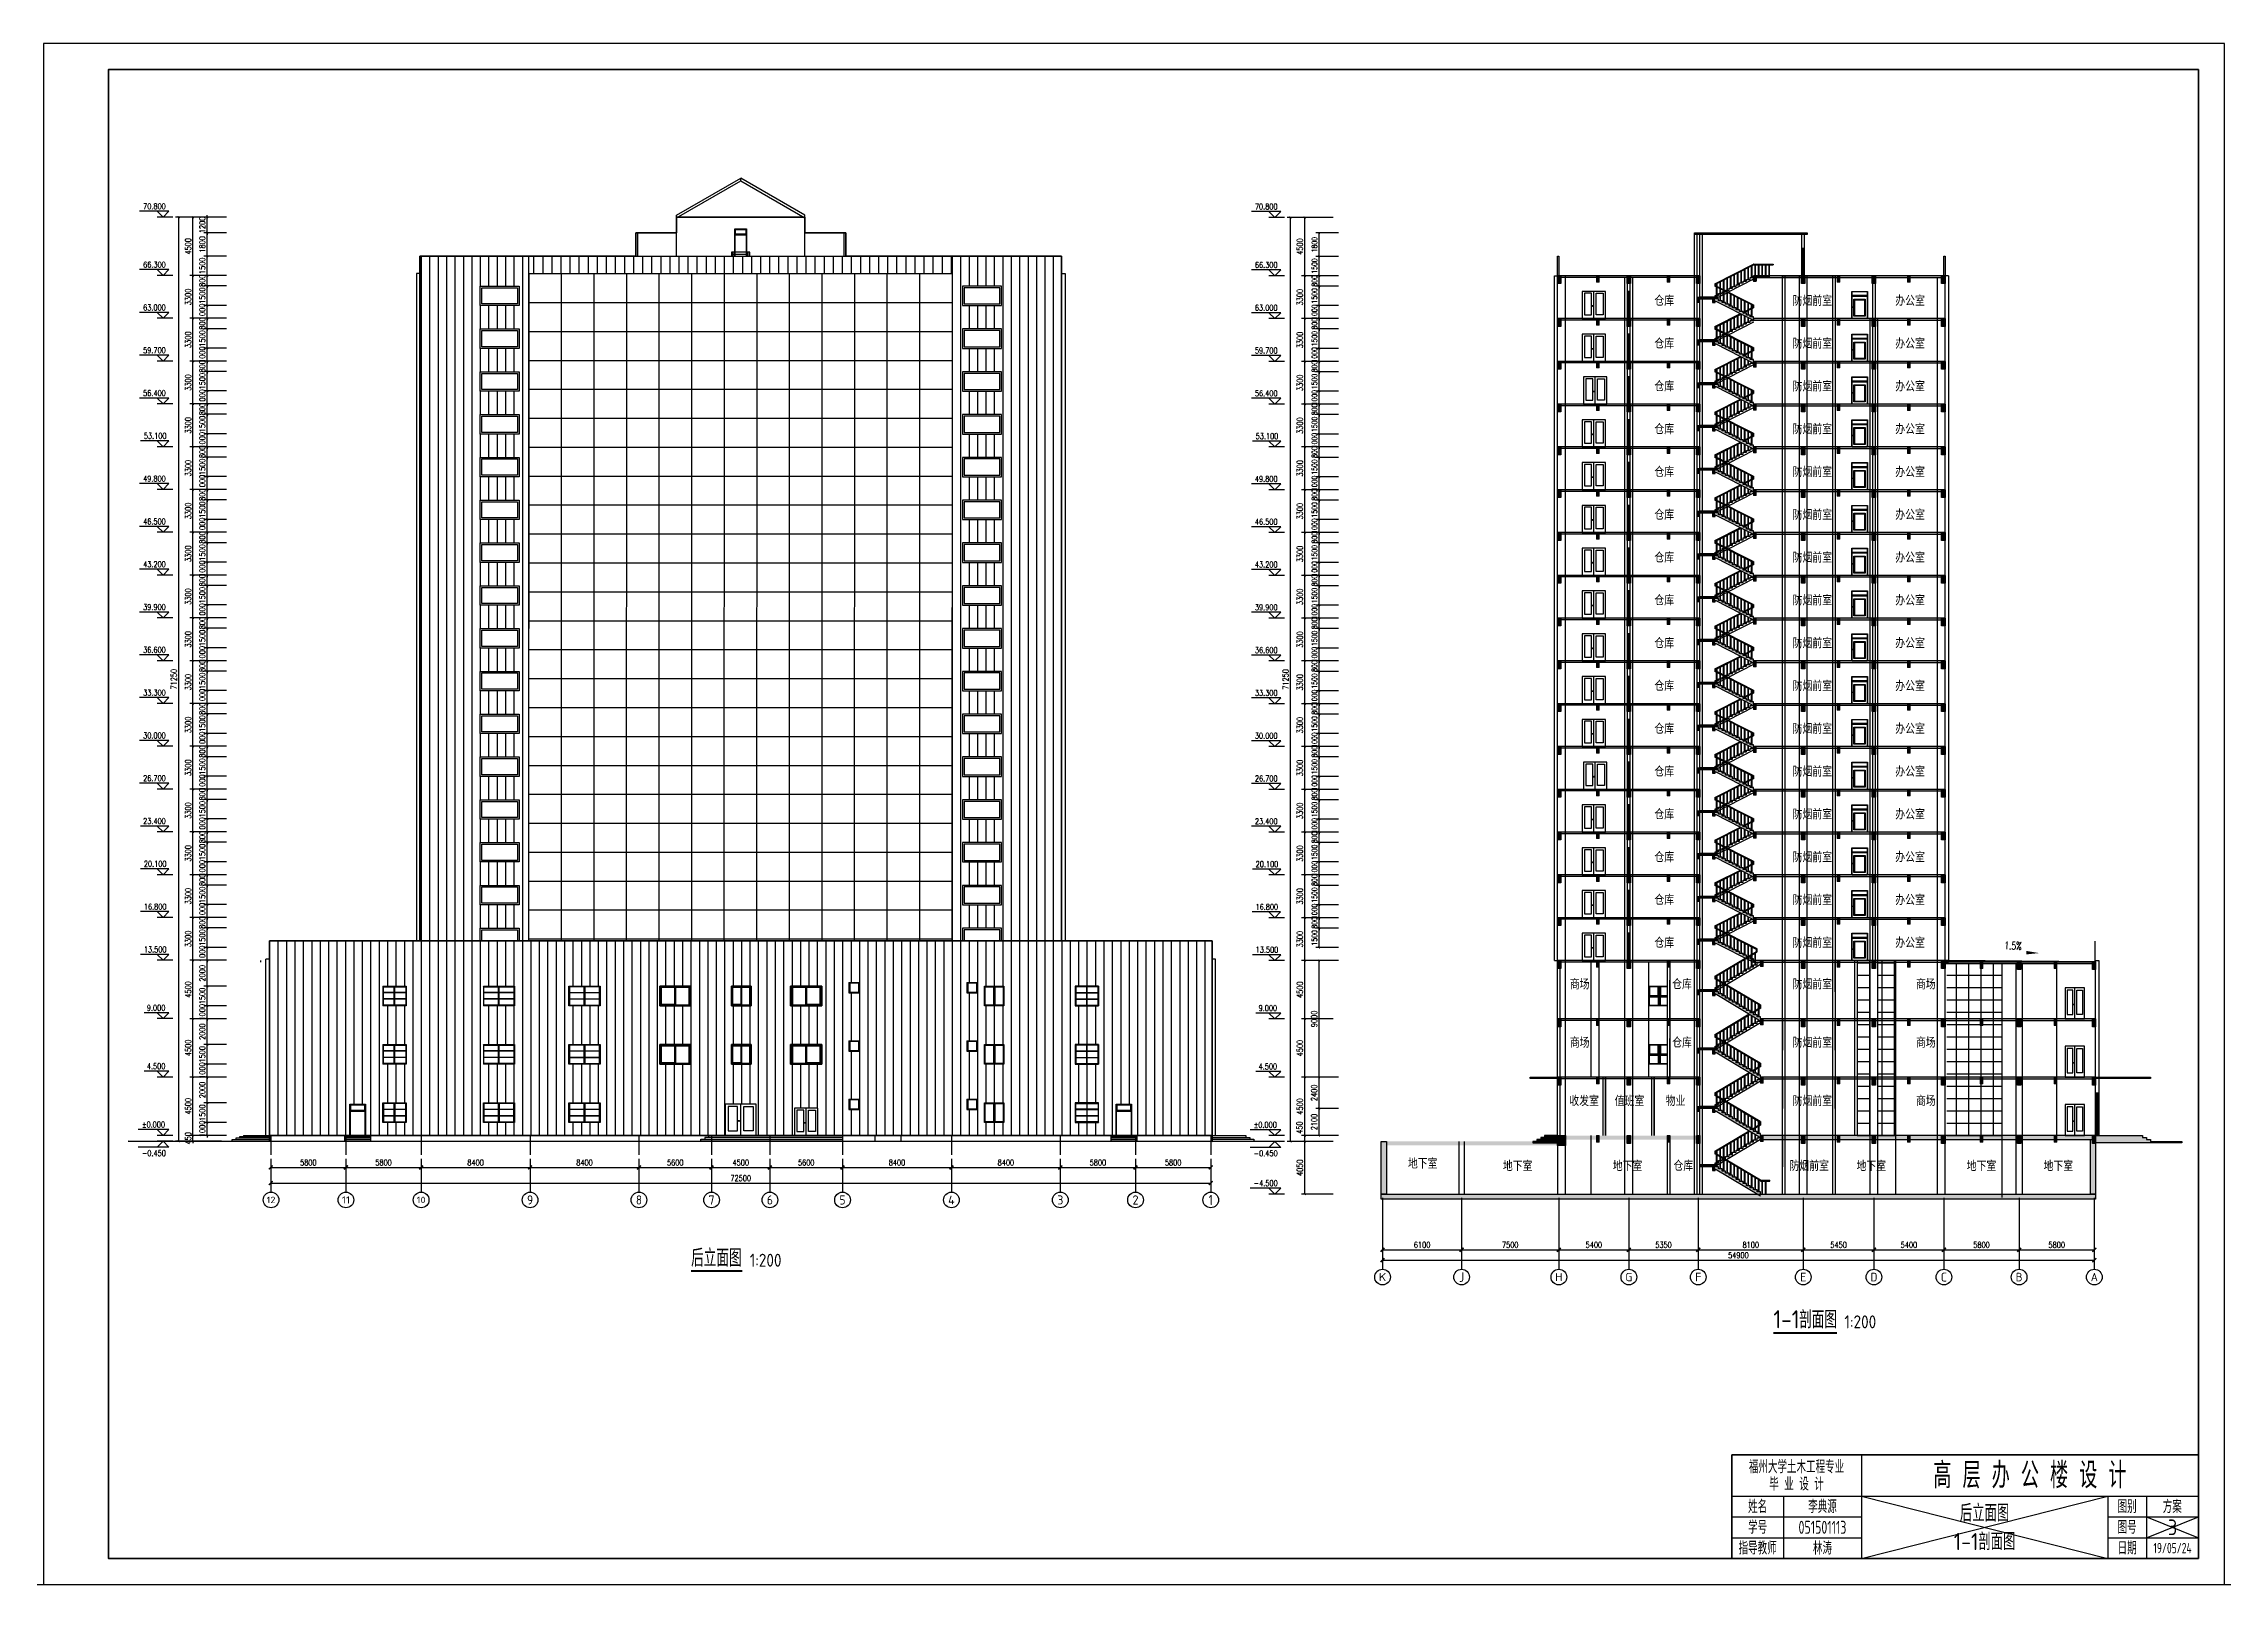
# Model space of a CAD drawing. Extents: x -1 to 1050000, y -900000 to 0.
# Drawn here: x 420000 to 588200, y -180000 to -61200 of the extents above; entities that cross this region are included whole.
import ezdxf
from ezdxf.enums import TextEntityAlignment as Align

# ---------------------------------------------------------------- set-up
doc = ezdxf.new("R2010")
doc.units = 0
doc.header["$LTSCALE"] = 1000
doc.header["$MEASUREMENT"] = 0
for name, color, linetype in [('3T_GLASS', 5, 'Continuous'), ('AXIS', 3, 'Continuous'), ('AXIS_TEXT', 7, 'Continuous'), ('BEAM', 4, 'Continuous'), ('COLUMN', 9, 'Continuous'), ('DIM_ELEV', 3, 'Continuous'), ('DIM_SYMB', 3, 'Continuous'), ('E_CURTWALL', 71, 'Continuous'), ('E_FLOOR', 4, 'Continuous'), ('E_LINE', 7, 'Continuous'), ('E_ROOF', 4, 'Continuous'), ('E_STAIR', 2, 'Continuous'), ('E_WINDOW', 4, 'Continuous'), ('FLOOR-100', 173, 'Continuous'), ('G-ANNO-TTLB', 6, 'Continuous'), ('G-ANNO-TTLB-THIN', 151, 'Continuous'), ('PODIUM-2f', 111, 'Continuous'), ('PUB_DIM', 3, 'Continuous'), ('PUB_HATCH', 8, 'Continuous'), ('PUB_TEXT', 7, 'Continuous'), ('ROOF', 4, 'Continuous'), ('S_E_STAIR', 4, 'Continuous'), ('S_STAIR', 9, 'Continuous'), ('S_WALL', 9, 'Continuous'), ('S_WINDOW', 4, 'Continuous'), ('Text', 7, 'Continuous'), ('WALL', 9, 'Continuous')]:
    doc.layers.add(name, color=color, linetype=linetype)
doc.layers.add('DOTE', color=1, linetype='Continuous', plot=False)
doc.layers.add('ignorePrint', color=151, linetype='Continuous', plot=False)
for name, color, linetype, lineweight in [('G-ANNO-TTLB-WIDE', 214, 'Continuous', 100), ('outline', 10, 'Continuous', 60), ('S_Beam', 4, 'Continuous', 9), ('TL-floor', 35, 'Continuous', 18)]:
    doc.layers.add(name, color=color, linetype=linetype, lineweight=lineweight)
doc.styles.add('_TCH_AXIS', font='tssdeng.shx', dxfattribs={"bigfont": 'GBCBIG.shx'})
doc.styles.add('_TCH_DIM', font='SIMPLEX', dxfattribs={"bigfont": 'GBCBIG'})
doc.styles.add('_TCH_DIM_T3', font='SIMPLEX', dxfattribs={"width": 0.705882, "bigfont": 'GBCBIG'})
doc.styles.add('COMPLEX', font='COMPLEX')
doc.styles.add('hztxt', font='tssdeng.shx', dxfattribs={"width": 0.7, "bigfont": 'hztxt.shx'})
doc.styles.get("Standard").update_dxf_attribs({"font": 'gbenor.shx', "bigfont": 'gbcbig.shx'})
doc.dimstyles.new('_TCH_ARCH&&100', dxfattribs={"dimtxt": 297.5, "dimasz": 100, "dimexe": 250, "dimexo": 300, "dimgap": 126.25, "dimtad": 1, "dimdec": 0, "dimzin": 0, "dimdsep": 46, "dimtxsty": '_TCH_DIM_T3', "dimblk": 'ARCHTICK', "dimcen": 0.09, "dimclrt": 7, "dimazin": 2, "dimtfac": 1, "dimtdec": 0, "dimtix": 1, "dimtmove": 2, "dimatfit": 3, "dimfxl": 1, "dimtolj": 1, "dimtzin": 0, "dimarcsym": 0})
pattern_1 = [(90, (0, 0), (-650, 4e-14), [])]
pattern_2 = [(0, (526568.9, -145400.7), (0, 952.5), []), (90, (526568.9, -145400.7), (-952.5, 6e-14), [])]

# ---------------------------------------------------------------- blocks, each defined once
blk = doc.blocks.new('*U38')
at = {"layer": 'E_WINDOW'}
for p, q in [((0, 800), (800, 800)), ((0, 800), (0, 0)), ((0, 0), (800, 0)), ((53, 747), (53, 53)), ((747, 747), (53, 747)), ((53, 53), (747, 53)), ((747, 53), (747, 747)), ((800, 800), (800, 0))]:
    blk.add_line(p, q, dxfattribs=at)
blk = doc.blocks.new('*U40')
at = {"layer": 'E_WINDOW'}
for p, q in [((48, 1467), (0, 1500)), ((0, 1500), (2400, 1500)), ((0, 0), (0, 1500)), ((48, 33), (0, 0)), ((2400, 0), (0, 0)), ((2352, 1467), (48, 1467)), ((48, 1467), (48, 33)), ((48, 996), (48, 1013)), ((48, 1013), (1176, 1013)), ((1176, 996), (48, 996)), ((48, 500), (48, 517)), ((48, 517), (1176, 517)), ((1176, 500), (48, 500)), ((48, 33), (2352, 33)), ((1176, 1466), (1224, 1466)), ((1176, 34), (1176, 1466)), ((1224, 34), (1176, 34)), ((1224, 1466), (1224, 34)), ((1224, 1013), (2352, 1013)), ((2352, 996), (1224, 996)), ((1224, 517), (2352, 517)), ((2352, 500), (1224, 500)), ((2400, 1500), (2352, 1467)), ((2352, 33), (2352, 1467)), ((2352, 1013), (2352, 996)), ((2352, 517), (2352, 500)), ((2352, 33), (2400, 0)), ((2400, 1500), (2400, 0))]:
    blk.add_line(p, q, dxfattribs=at)
blk = doc.blocks.new('*U41')
at = {"layer": 'E_WINDOW'}
for p, q in [((48, 1467), (0, 1500)), ((0, 1500), (2400, 1500)), ((0, 0), (0, 1500)), ((48, 33), (0, 0)), ((2400, 0), (0, 0)), ((2352, 1467), (48, 1467)), ((48, 1467), (48, 33)), ((48, 996), (48, 1013)), ((48, 1013), (1176, 1013)), ((1176, 996), (48, 996)), ((48, 500), (48, 517)), ((48, 517), (1176, 517)), ((1176, 500), (48, 500)), ((48, 33), (2352, 33)), ((1176, 1466), (1224, 1466)), ((1176, 34), (1176, 1466)), ((1224, 34), (1176, 34)), ((1224, 1466), (1224, 34)), ((1224, 1013), (2352, 1013)), ((2352, 996), (1224, 996)), ((1224, 517), (2352, 517)), ((2352, 500), (1224, 500)), ((2400, 1500), (2352, 1467)), ((2352, 33), (2352, 1467)), ((2352, 1013), (2352, 996)), ((2352, 517), (2352, 500)), ((2352, 33), (2400, 0)), ((2400, 1500), (2400, 0))]:
    blk.add_line(p, q, dxfattribs=at)
blk = doc.blocks.new('*U39')
at = {"layer": 'E_WINDOW'}
for p, q in [((0, 800), (800, 800)), ((0, 800), (0, 0)), ((0, 0), (800, 0)), ((53, 747), (53, 53)), ((747, 747), (53, 747)), ((53, 53), (747, 53)), ((747, 53), (747, 747)), ((800, 800), (800, 0))]:
    blk.add_line(p, q, dxfattribs=at)
blk = doc.blocks.new('*U45')
at = {"layer": 'E_WINDOW'}
for p, q in [((0, 800), (800, 800)), ((0, 800), (0, 0)), ((0, 0), (800, 0)), ((53, 747), (53, 53)), ((747, 747), (53, 747)), ((53, 53), (747, 53)), ((747, 53), (747, 747)), ((800, 800), (800, 0))]:
    blk.add_line(p, q, dxfattribs=at)
blk = doc.blocks.new('*U42')
at = {"layer": 'E_WINDOW'}
for p, q in [((2400, 1500), (0, 1500)), ((0, 0), (0, 1500)), ((0, 0), (2400, 0)), ((40, 1483), (2360, 1483)), ((40, 17), (40, 1483)), ((2360, 17), (40, 17)), ((140, 1417), (141, 1417)), ((140, 1417), (140, 83)), ((141, 83), (140, 83)), ((141, 33), (141, 1418)), ((141, 1418), (1150, 1418)), ((1150, 33), (141, 33)), ((1150, 1483), (1150, 17)), ((1250, 1417), (2260, 1417)), ((1250, 83), (1250, 1417)), ((2260, 83), (1250, 83)), ((2260, 1417), (2260, 83)), ((2360, 17), (2360, 1483)), ((2400, 1500), (2400, 0))]:
    blk.add_line(p, q, dxfattribs=at)
blk = doc.blocks.new('*U43')
at = {"layer": 'E_WINDOW'}
for p, q in [((1500, 1500), (0, 1500)), ((0, 0), (0, 1500)), ((0, 0), (1500, 0)), ((25, 1483), (1475, 1483)), ((25, 1483), (25, 17)), ((1475, 17), (25, 17)), ((88, 1417), (719, 1417)), ((88, 83), (88, 1417)), ((719, 83), (88, 83)), ((719, 1417), (719, 83)), ((781, 17), (781, 1483)), ((781, 1418), (1412, 1418)), ((1412, 33), (781, 33)), ((1412, 1418), (1412, 33)), ((1412, 1417), (1412, 1417)), ((1412, 83), (1412, 1417)), ((1412, 83), (1412, 83)), ((1475, 1483), (1475, 17)), ((1500, 1500), (1500, 0))]:
    blk.add_line(p, q, dxfattribs=at)
blk = doc.blocks.new('*U44')
at = {"layer": 'E_WINDOW'}
for p, q in [((2400, 1500), (0, 1500)), ((0, 0), (0, 1500)), ((0, 0), (2400, 0)), ((40, 1483), (2360, 1483)), ((40, 1483), (40, 17)), ((2360, 17), (40, 17)), ((140, 1417), (1150, 1417)), ((140, 83), (140, 1417)), ((1150, 83), (140, 83)), ((1150, 1417), (1150, 83)), ((1250, 17), (1250, 1483)), ((1250, 1418), (2259, 1418)), ((2259, 33), (1250, 33)), ((2259, 1418), (2259, 33)), ((2259, 1417), (2260, 1417)), ((2260, 83), (2259, 83)), ((2260, 83), (2260, 1417)), ((2360, 1483), (2360, 17)), ((2400, 1500), (2400, 0))]:
    blk.add_line(p, q, dxfattribs=at)
blk = doc.blocks.new('*U47')
at = {"layer": 'E_WINDOW'}
for p, q in [((48, 1467), (0, 1500)), ((0, 1500), (2400, 1500)), ((0, 1500), (0, 0)), ((48, 33), (0, 0)), ((2400, 0), (0, 0)), ((48, 1467), (2352, 1467)), ((48, 33), (48, 1467)), ((1176, 1013), (48, 1013)), ((48, 996), (48, 1013)), ((1176, 996), (48, 996)), ((1176, 517), (48, 517)), ((48, 500), (48, 517)), ((1176, 500), (48, 500)), ((2352, 33), (48, 33)), ((1176, 34), (1176, 1466)), ((1176, 1466), (1224, 1466)), ((1224, 34), (1176, 34)), ((1224, 34), (1224, 1466)), ((2352, 1013), (1224, 1013)), ((2352, 996), (1224, 996)), ((2352, 517), (1224, 517)), ((2352, 500), (1224, 500)), ((2400, 1500), (2352, 1467)), ((2352, 1467), (2352, 33)), ((2352, 1013), (2352, 996)), ((2352, 517), (2352, 500)), ((2352, 33), (2400, 0)), ((2400, 1500), (2400, 0))]:
    blk.add_line(p, q, dxfattribs=at)
blk = doc.blocks.new('*U46')
at = {"layer": 'E_WINDOW'}
for p, q in [((0, 800), (800, 800)), ((0, 800), (0, 0)), ((0, 0), (800, 0)), ((53, 747), (53, 53)), ((747, 747), (53, 747)), ((53, 53), (747, 53)), ((747, 53), (747, 747)), ((800, 800), (800, 0))]:
    blk.add_line(p, q, dxfattribs=at)
blk = doc.blocks.new('*U48')
at = {"layer": 'E_WINDOW'}
for p, q in [((48, 1467), (0, 1500)), ((0, 1500), (2400, 1500)), ((0, 1500), (0, 0)), ((48, 33), (0, 0)), ((2400, 0), (0, 0)), ((48, 1467), (2352, 1467)), ((48, 33), (48, 1467)), ((1176, 1013), (48, 1013)), ((48, 996), (48, 1013)), ((1176, 996), (48, 996)), ((1176, 517), (48, 517)), ((48, 500), (48, 517)), ((1176, 500), (48, 500)), ((2352, 33), (48, 33)), ((1176, 34), (1176, 1466)), ((1176, 1466), (1224, 1466)), ((1224, 34), (1176, 34)), ((1224, 34), (1224, 1466)), ((2352, 1013), (1224, 1013)), ((2352, 996), (1224, 996)), ((2352, 517), (1224, 517)), ((2352, 500), (1224, 500)), ((2400, 1500), (2352, 1467)), ((2352, 1467), (2352, 33)), ((2352, 1013), (2352, 996)), ((2352, 517), (2352, 500)), ((2352, 33), (2400, 0)), ((2400, 1500), (2400, 0))]:
    blk.add_line(p, q, dxfattribs=at)
blk = doc.blocks.new('*U49')
at = {"layer": 'E_WINDOW'}
for p, q in [((2400, 1500), (0, 1500)), ((0, 0), (0, 1500)), ((0, 0), (2400, 0)), ((40, 1483), (2360, 1483)), ((40, 1483), (40, 17)), ((2360, 17), (40, 17)), ((140, 1417), (1150, 1417)), ((140, 83), (140, 1417)), ((1150, 83), (140, 83)), ((1150, 1417), (1150, 83)), ((1250, 17), (1250, 1483)), ((1250, 1418), (2259, 1418)), ((2259, 33), (1250, 33)), ((2259, 1418), (2259, 33)), ((2259, 1417), (2260, 1417)), ((2260, 83), (2259, 83)), ((2260, 83), (2260, 1417)), ((2360, 1483), (2360, 17)), ((2400, 1500), (2400, 0))]:
    blk.add_line(p, q, dxfattribs=at)
blk = doc.blocks.new('*U50')
at = {"layer": 'E_WINDOW'}
for p, q in [((1500, 1500), (0, 1500)), ((0, 0), (0, 1500)), ((0, 0), (1500, 0)), ((25, 1483), (1475, 1483)), ((25, 1483), (25, 17)), ((1475, 17), (25, 17)), ((88, 1417), (719, 1417)), ((88, 83), (88, 1417)), ((719, 83), (88, 83)), ((719, 1417), (719, 83)), ((781, 17), (781, 1483)), ((781, 1418), (1412, 1418)), ((1412, 33), (781, 33)), ((1412, 1418), (1412, 33)), ((1412, 1417), (1412, 1417)), ((1412, 83), (1412, 1417)), ((1412, 83), (1412, 83)), ((1475, 1483), (1475, 17)), ((1500, 1500), (1500, 0))]:
    blk.add_line(p, q, dxfattribs=at)
blk = doc.blocks.new('*U51')
at = {"layer": 'E_WINDOW'}
for p, q in [((2400, 1500), (0, 1500)), ((0, 0), (0, 1500)), ((0, 0), (2400, 0)), ((40, 1483), (2360, 1483)), ((40, 17), (40, 1483)), ((2360, 17), (40, 17)), ((140, 1417), (141, 1417)), ((140, 1417), (140, 83)), ((141, 83), (140, 83)), ((141, 33), (141, 1418)), ((141, 1418), (1150, 1418)), ((1150, 33), (141, 33)), ((1150, 1483), (1150, 17)), ((1250, 1417), (2260, 1417)), ((1250, 83), (1250, 1417)), ((2260, 83), (1250, 83)), ((2260, 1417), (2260, 83)), ((2360, 17), (2360, 1483)), ((2400, 1500), (2400, 0))]:
    blk.add_line(p, q, dxfattribs=at)
blk = doc.blocks.new('*U52')
at = {"layer": 'E_WINDOW'}
for p, q in [((0, 800), (800, 800)), ((0, 800), (0, 0)), ((0, 0), (800, 0)), ((53, 747), (53, 53)), ((747, 747), (53, 747)), ((53, 53), (747, 53)), ((747, 53), (747, 747)), ((800, 800), (800, 0))]:
    blk.add_line(p, q, dxfattribs=at)
blk = doc.blocks.new('*U53')
at = {"layer": 'E_WINDOW'}
for p, q in [((0, 800), (800, 800)), ((0, 800), (0, 0)), ((0, 0), (800, 0)), ((53, 747), (53, 53)), ((747, 747), (53, 747)), ((53, 53), (747, 53)), ((747, 53), (747, 747)), ((800, 800), (800, 0))]:
    blk.add_line(p, q, dxfattribs=at)
blk = doc.blocks.new('*U404')
at = {"layer": 'E_CURTWALL'}
blk.add_lwpolyline([(-16325, 0), (16325, 0)], dxfattribs=at)
blk = doc.blocks.new('*U403')
at = {"layer": 'outline', "color": 0, "linetype": 'ByBlock', "lineweight": -2, "transparency": 16777216}
for p in [(0, 51300), (0, 49070), (0, 46839), (0, 44609), (0, 42378), (0, 40148), (0, 37917), (0, 35687), (0, 33457), (0, 31226), (0, 28996), (0, 26765), (0, 24535), (0, 22304), (0, 20074), (0, 17843), (0, 15613), (0, 13383), (0, 11152), (0, 8922), (0, 6691), (0, 4461), (0, 2230), (0, 0)]:
    blk.add_blockref('*U404', p, dxfattribs=at)
blk = doc.blocks.new('*U406')
at = {"layer": 'E_CURTWALL'}
blk.add_line((-5, -25725), (5, 25725), dxfattribs=at)
blk = doc.blocks.new('*U405')
at = {"layer": 'outline', "color": 0, "linetype": 'ByBlock', "lineweight": -2, "transparency": 16777216}
for p in [(0, 0), (2512, 0), (5023, 0), (7535, 0), (10046, 0), (12558, 0), (15069, 0), (17581, 0), (20092, 0), (22604, 0), (25115, 0), (27627, 0), (30138, 0), (32650, 0)]:
    blk.add_blockref('*U406', p, dxfattribs=at)
blk = doc.blocks.new('_ArchTick')
at = {"color": 0, "linetype": 'ByBlock', "const_width": 0.4}
blk.add_lwpolyline([(-0.5, -0.5), (0.5, 0.5)], dxfattribs=at)
blk = doc.blocks.new('*D415')
at = {"layer": 'Defpoints', "color": 0, "transparency": 16777216}
for p in [(432618, -144381), (434418, -144381), (434418, -145381)]:
    blk.add_point(p, dxfattribs=at)
at = {"layer": 'PUB_DIM', "color": 0, "lineweight": -2, "transparency": 16777216}
for p, q in [((434118, -144381), (432368, -144381)), ((432618, -144381), (432618, -144231)), ((432618, -145381), (432618, -144381)), ((434118, -145381), (432368, -145381)), ((432618, -145381), (432618, -145531))]:
    blk.add_line(p, q, dxfattribs=at)
at = {"layer": 'PUB_DIM', "color": 0, "lineweight": -2, "transparency": 16777216, "xscale": 150, "yscale": 150, "zscale": 150}
for p, rotation in [((432618, -144381), 270), ((432618, -145381), 90)]:
    blk.add_blockref('_ArchTick', p, dxfattribs=dict(at, rotation=rotation))
at = {"layer": 'PUB_DIM', "color": 7, "transparency": 16777216, "insert": (432243, -144881), "char_height": 450, "attachment_point": 5, "rotation": 90, "style": '_TCH_DIM_T3'}
blk.add_mtext('\\A1;1000', dxfattribs=at)
blk = doc.blocks.new('*D416')
at = {"layer": 'Defpoints', "color": 0, "transparency": 16777216}
for p in [(432618, -142881), (434418, -142881), (434418, -144381)]:
    blk.add_point(p, dxfattribs=at)
at = {"layer": 'PUB_DIM', "color": 0, "lineweight": -2, "transparency": 16777216}
for p, q in [((434118, -142881), (432368, -142881)), ((432618, -144381), (432618, -142881)), ((434118, -144381), (432368, -144381))]:
    blk.add_line(p, q, dxfattribs=at)
at = {"layer": 'PUB_DIM', "color": 0, "lineweight": -2, "transparency": 16777216, "xscale": 150, "yscale": 150, "zscale": 150}
for p, rotation in [((432618, -142881), 90), ((432618, -144381), 270)]:
    blk.add_blockref('_ArchTick', p, dxfattribs=dict(at, rotation=rotation))
at = {"layer": 'PUB_DIM', "color": 7, "transparency": 16777216, "insert": (432243, -143631), "char_height": 450, "attachment_point": 5, "rotation": 90, "style": '_TCH_DIM_T3'}
blk.add_mtext('\\A1;1500', dxfattribs=at)
blk = doc.blocks.new('*D417')
at = {"layer": 'Defpoints', "color": 0, "transparency": 16777216}
for p in [(432618, -140881), (434418, -140881), (434418, -142881)]:
    blk.add_point(p, dxfattribs=at)
at = {"layer": 'PUB_DIM', "color": 0, "lineweight": -2, "transparency": 16777216}
for p, q in [((434118, -140881), (432368, -140881)), ((432618, -142881), (432618, -140881)), ((434118, -142881), (432368, -142881))]:
    blk.add_line(p, q, dxfattribs=at)
at = {"layer": 'PUB_DIM', "color": 0, "lineweight": -2, "transparency": 16777216, "xscale": 150, "yscale": 150, "zscale": 150}
for p, rotation in [((432618, -140881), 90), ((432618, -142881), 270)]:
    blk.add_blockref('_ArchTick', p, dxfattribs=dict(at, rotation=rotation))
at = {"layer": 'PUB_DIM', "color": 7, "transparency": 16777216, "insert": (432243, -141881), "char_height": 450, "attachment_point": 5, "rotation": 90, "style": '_TCH_DIM_T3'}
blk.add_mtext('\\A1;2000', dxfattribs=at)
blk = doc.blocks.new('*D418')
at = {"layer": 'Defpoints', "color": 0, "transparency": 16777216}
for p in [(432618, -139881), (434418, -139881), (434418, -140881)]:
    blk.add_point(p, dxfattribs=at)
at = {"layer": 'PUB_DIM', "color": 0, "lineweight": -2, "transparency": 16777216}
for p, q in [((434118, -139881), (432368, -139881)), ((434118, -140881), (432368, -140881)), ((432618, -139881), (432618, -139731)), ((432618, -140881), (432618, -139881)), ((432618, -140881), (432618, -141031))]:
    blk.add_line(p, q, dxfattribs=at)
at = {"layer": 'PUB_DIM', "color": 0, "lineweight": -2, "transparency": 16777216, "xscale": 150, "yscale": 150, "zscale": 150}
for p, rotation in [((432618, -139881), 270), ((432618, -140881), 90)]:
    blk.add_blockref('_ArchTick', p, dxfattribs=dict(at, rotation=rotation))
at = {"layer": 'PUB_DIM', "color": 7, "transparency": 16777216, "insert": (432243, -140381), "char_height": 450, "attachment_point": 5, "rotation": 90, "style": '_TCH_DIM_T3'}
blk.add_mtext('\\A1;1000', dxfattribs=at)
blk = doc.blocks.new('*D419')
at = {"layer": 'Defpoints', "color": 0, "transparency": 16777216}
for p in [(432618, -138381), (434418, -138381), (434418, -139881)]:
    blk.add_point(p, dxfattribs=at)
at = {"layer": 'PUB_DIM', "color": 0, "lineweight": -2, "transparency": 16777216}
for p, q in [((434118, -138381), (432368, -138381)), ((432618, -139881), (432618, -138381)), ((434118, -139881), (432368, -139881))]:
    blk.add_line(p, q, dxfattribs=at)
at = {"layer": 'PUB_DIM', "color": 0, "lineweight": -2, "transparency": 16777216, "xscale": 150, "yscale": 150, "zscale": 150}
for p, rotation in [((432618, -138381), 90), ((432618, -139881), 270)]:
    blk.add_blockref('_ArchTick', p, dxfattribs=dict(at, rotation=rotation))
at = {"layer": 'PUB_DIM', "color": 7, "transparency": 16777216, "insert": (432243, -139131), "char_height": 450, "attachment_point": 5, "rotation": 90, "style": '_TCH_DIM_T3'}
blk.add_mtext('\\A1;1500', dxfattribs=at)
blk = doc.blocks.new('*D420')
at = {"layer": 'Defpoints', "color": 0, "transparency": 16777216}
for p in [(432618, -136381), (434418, -136381), (434418, -138381)]:
    blk.add_point(p, dxfattribs=at)
at = {"layer": 'PUB_DIM', "color": 0, "lineweight": -2, "transparency": 16777216}
for p, q in [((434118, -136381), (432368, -136381)), ((432618, -138381), (432618, -136381)), ((434118, -138381), (432368, -138381))]:
    blk.add_line(p, q, dxfattribs=at)
at = {"layer": 'PUB_DIM', "color": 0, "lineweight": -2, "transparency": 16777216, "xscale": 150, "yscale": 150, "zscale": 150}
for p, rotation in [((432618, -136381), 90), ((432618, -138381), 270)]:
    blk.add_blockref('_ArchTick', p, dxfattribs=dict(at, rotation=rotation))
at = {"layer": 'PUB_DIM', "color": 7, "transparency": 16777216, "insert": (432243, -137381), "char_height": 450, "attachment_point": 5, "rotation": 90, "style": '_TCH_DIM_T3'}
blk.add_mtext('\\A1;2000', dxfattribs=at)
blk = doc.blocks.new('*D421')
at = {"layer": 'Defpoints', "color": 0, "transparency": 16777216}
for p in [(432618, -135381), (434418, -135381), (434418, -136381)]:
    blk.add_point(p, dxfattribs=at)
at = {"layer": 'PUB_DIM', "color": 0, "lineweight": -2, "transparency": 16777216}
for p, q in [((434118, -135381), (432368, -135381)), ((432618, -135381), (432618, -135231)), ((432618, -136381), (432618, -135381)), ((434118, -136381), (432368, -136381)), ((432618, -136381), (432618, -136531))]:
    blk.add_line(p, q, dxfattribs=at)
at = {"layer": 'PUB_DIM', "color": 0, "lineweight": -2, "transparency": 16777216, "xscale": 150, "yscale": 150, "zscale": 150}
for p, rotation in [((432618, -135381), 270), ((432618, -136381), 90)]:
    blk.add_blockref('_ArchTick', p, dxfattribs=dict(at, rotation=rotation))
at = {"layer": 'PUB_DIM', "color": 7, "transparency": 16777216, "insert": (432243, -135881), "char_height": 450, "attachment_point": 5, "rotation": 90, "style": '_TCH_DIM_T3'}
blk.add_mtext('\\A1;1000', dxfattribs=at)
blk = doc.blocks.new('*D422')
at = {"layer": 'Defpoints', "color": 0, "transparency": 16777216}
for p in [(432618, -133881), (434418, -133881), (434418, -135381)]:
    blk.add_point(p, dxfattribs=at)
at = {"layer": 'PUB_DIM', "color": 0, "lineweight": -2, "transparency": 16777216}
for p, q in [((434118, -133881), (432368, -133881)), ((432618, -135381), (432618, -133881)), ((434118, -135381), (432368, -135381))]:
    blk.add_line(p, q, dxfattribs=at)
at = {"layer": 'PUB_DIM', "color": 0, "lineweight": -2, "transparency": 16777216, "xscale": 150, "yscale": 150, "zscale": 150}
for p, rotation in [((432618, -133881), 90), ((432618, -135381), 270)]:
    blk.add_blockref('_ArchTick', p, dxfattribs=dict(at, rotation=rotation))
at = {"layer": 'PUB_DIM', "color": 7, "transparency": 16777216, "insert": (432243, -134631), "char_height": 450, "attachment_point": 5, "rotation": 90, "style": '_TCH_DIM_T3'}
blk.add_mtext('\\A1;1500', dxfattribs=at)
blk = doc.blocks.new('*D423')
at = {"layer": 'Defpoints', "color": 0, "transparency": 16777216}
for p in [(432618, -131881), (434418, -131881), (434418, -133881)]:
    blk.add_point(p, dxfattribs=at)
at = {"layer": 'PUB_DIM', "color": 0, "lineweight": -2, "transparency": 16777216}
for p, q in [((434118, -131881), (432368, -131881)), ((432618, -133881), (432618, -131881)), ((434118, -133881), (432368, -133881))]:
    blk.add_line(p, q, dxfattribs=at)
at = {"layer": 'PUB_DIM', "color": 0, "lineweight": -2, "transparency": 16777216, "xscale": 150, "yscale": 150, "zscale": 150}
for p, rotation in [((432618, -131881), 90), ((432618, -133881), 270)]:
    blk.add_blockref('_ArchTick', p, dxfattribs=dict(at, rotation=rotation))
at = {"layer": 'PUB_DIM', "color": 7, "transparency": 16777216, "insert": (432243, -132881), "char_height": 450, "attachment_point": 5, "rotation": 90, "style": '_TCH_DIM_T3'}
blk.add_mtext('\\A1;2000', dxfattribs=at)
blk = doc.blocks.new('*D433')
at = {"layer": 'Defpoints', "color": 0, "transparency": 16777216}
for p in [(432618, -130881), (434418, -130881), (434418, -131881)]:
    blk.add_point(p, dxfattribs=at)
at = {"layer": 'PUB_DIM', "color": 0, "lineweight": -2, "transparency": 16777216}
for p, q in [((434118, -130881), (432368, -130881)), ((432618, -130881), (432618, -130731)), ((432618, -131881), (432618, -130881)), ((434118, -131881), (432368, -131881)), ((432618, -131881), (432618, -132031))]:
    blk.add_line(p, q, dxfattribs=at)
at = {"layer": 'PUB_DIM', "color": 0, "lineweight": -2, "transparency": 16777216, "xscale": 150, "yscale": 150, "zscale": 150}
for p, rotation in [((432618, -130881), 270), ((432618, -131881), 90)]:
    blk.add_blockref('_ArchTick', p, dxfattribs=dict(at, rotation=rotation))
at = {"layer": 'PUB_DIM', "color": 7, "transparency": 16777216, "insert": (432243, -131381), "char_height": 450, "attachment_point": 5, "rotation": 90, "style": '_TCH_DIM_T3'}
blk.add_mtext('\\A1;1000', dxfattribs=at)
blk = doc.blocks.new('*D434')
at = {"layer": 'Defpoints', "color": 0, "transparency": 16777216}
for p in [(432618, -129381), (434418, -129381), (434418, -130881)]:
    blk.add_point(p, dxfattribs=at)
at = {"layer": 'PUB_DIM', "color": 0, "lineweight": -2, "transparency": 16777216}
for p, q in [((434118, -129381), (432368, -129381)), ((432618, -130881), (432618, -129381)), ((434118, -130881), (432368, -130881))]:
    blk.add_line(p, q, dxfattribs=at)
at = {"layer": 'PUB_DIM', "color": 0, "lineweight": -2, "transparency": 16777216, "xscale": 150, "yscale": 150, "zscale": 150}
for p, rotation in [((432618, -129381), 90), ((432618, -130881), 270)]:
    blk.add_blockref('_ArchTick', p, dxfattribs=dict(at, rotation=rotation))
at = {"layer": 'PUB_DIM', "color": 7, "transparency": 16777216, "insert": (432243, -130131), "char_height": 450, "attachment_point": 5, "rotation": 90, "style": '_TCH_DIM_T3'}
blk.add_mtext('\\A1;1500', dxfattribs=at)
blk = doc.blocks.new('*D435')
at = {"layer": 'Defpoints', "color": 0, "transparency": 16777216}
for p in [(432618, -128581), (434418, -128581), (434418, -129381)]:
    blk.add_point(p, dxfattribs=at)
at = {"layer": 'PUB_DIM', "color": 0, "lineweight": -2, "transparency": 16777216}
for p, q in [((434118, -128581), (432368, -128581)), ((434118, -129381), (432368, -129381)), ((432618, -128581), (432618, -128431)), ((432618, -129381), (432618, -128581)), ((432618, -129381), (432618, -129531))]:
    blk.add_line(p, q, dxfattribs=at)
at = {"layer": 'PUB_DIM', "color": 0, "lineweight": -2, "transparency": 16777216, "xscale": 150, "yscale": 150, "zscale": 150}
for p, rotation in [((432618, -128581), 270), ((432618, -129381), 90)]:
    blk.add_blockref('_ArchTick', p, dxfattribs=dict(at, rotation=rotation))
at = {"layer": 'PUB_DIM', "color": 7, "transparency": 16777216, "insert": (432243, -128981), "char_height": 450, "attachment_point": 5, "rotation": 90, "style": '_TCH_DIM_T3'}
blk.add_mtext('\\A1;800', dxfattribs=at)
blk = doc.blocks.new('*D436')
at = {"layer": 'Defpoints', "color": 0, "transparency": 16777216}
for p in [(432618, -127581), (434418, -127581), (434418, -128581)]:
    blk.add_point(p, dxfattribs=at)
at = {"layer": 'PUB_DIM', "color": 0, "lineweight": -2, "transparency": 16777216}
for p, q in [((434118, -127581), (432368, -127581)), ((432618, -127581), (432618, -127431)), ((432618, -128581), (432618, -127581)), ((434118, -128581), (432368, -128581)), ((432618, -128581), (432618, -128731))]:
    blk.add_line(p, q, dxfattribs=at)
at = {"layer": 'PUB_DIM', "color": 0, "lineweight": -2, "transparency": 16777216, "xscale": 150, "yscale": 150, "zscale": 150}
for p, rotation in [((432618, -127581), 270), ((432618, -128581), 90)]:
    blk.add_blockref('_ArchTick', p, dxfattribs=dict(at, rotation=rotation))
at = {"layer": 'PUB_DIM', "color": 7, "transparency": 16777216, "insert": (432243, -128081), "char_height": 450, "attachment_point": 5, "rotation": 90, "style": '_TCH_DIM_T3'}
blk.add_mtext('\\A1;1000', dxfattribs=at)
blk = doc.blocks.new('*D437')
at = {"layer": 'Defpoints', "color": 0, "transparency": 16777216}
for p in [(432618, -126081), (434418, -126081), (434418, -127581)]:
    blk.add_point(p, dxfattribs=at)
at = {"layer": 'PUB_DIM', "color": 0, "lineweight": -2, "transparency": 16777216}
for p, q in [((434118, -126081), (432368, -126081)), ((432618, -127581), (432618, -126081)), ((434118, -127581), (432368, -127581))]:
    blk.add_line(p, q, dxfattribs=at)
at = {"layer": 'PUB_DIM', "color": 0, "lineweight": -2, "transparency": 16777216, "xscale": 150, "yscale": 150, "zscale": 150}
for p, rotation in [((432618, -126081), 90), ((432618, -127581), 270)]:
    blk.add_blockref('_ArchTick', p, dxfattribs=dict(at, rotation=rotation))
at = {"layer": 'PUB_DIM', "color": 7, "transparency": 16777216, "insert": (432243, -126831), "char_height": 450, "attachment_point": 5, "rotation": 90, "style": '_TCH_DIM_T3'}
blk.add_mtext('\\A1;1500', dxfattribs=at)
blk = doc.blocks.new('*D438')
at = {"layer": 'Defpoints', "color": 0, "transparency": 16777216}
for p in [(432618, -125281), (434418, -125281), (434418, -126081)]:
    blk.add_point(p, dxfattribs=at)
at = {"layer": 'PUB_DIM', "color": 0, "lineweight": -2, "transparency": 16777216}
for p, q in [((434118, -125281), (432368, -125281)), ((434118, -126081), (432368, -126081)), ((432618, -125281), (432618, -125131)), ((432618, -126081), (432618, -125281)), ((432618, -126081), (432618, -126231))]:
    blk.add_line(p, q, dxfattribs=at)
at = {"layer": 'PUB_DIM', "color": 0, "lineweight": -2, "transparency": 16777216, "xscale": 150, "yscale": 150, "zscale": 150}
for p, rotation in [((432618, -125281), 270), ((432618, -126081), 90)]:
    blk.add_blockref('_ArchTick', p, dxfattribs=dict(at, rotation=rotation))
at = {"layer": 'PUB_DIM', "color": 7, "transparency": 16777216, "insert": (432243, -125681), "char_height": 450, "attachment_point": 5, "rotation": 90, "style": '_TCH_DIM_T3'}
blk.add_mtext('\\A1;800', dxfattribs=at)
blk = doc.blocks.new('*D439')
at = {"layer": 'Defpoints', "color": 0, "transparency": 16777216}
for p in [(432618, -124281), (434418, -124281), (434418, -125281)]:
    blk.add_point(p, dxfattribs=at)
at = {"layer": 'PUB_DIM', "color": 0, "lineweight": -2, "transparency": 16777216}
for p, q in [((434118, -124281), (432368, -124281)), ((432618, -124281), (432618, -124131)), ((432618, -125281), (432618, -124281)), ((434118, -125281), (432368, -125281)), ((432618, -125281), (432618, -125431))]:
    blk.add_line(p, q, dxfattribs=at)
at = {"layer": 'PUB_DIM', "color": 0, "lineweight": -2, "transparency": 16777216, "xscale": 150, "yscale": 150, "zscale": 150}
for p, rotation in [((432618, -124281), 270), ((432618, -125281), 90)]:
    blk.add_blockref('_ArchTick', p, dxfattribs=dict(at, rotation=rotation))
at = {"layer": 'PUB_DIM', "color": 7, "transparency": 16777216, "insert": (432243, -124781), "char_height": 450, "attachment_point": 5, "rotation": 90, "style": '_TCH_DIM_T3'}
blk.add_mtext('\\A1;1000', dxfattribs=at)
blk = doc.blocks.new('*D440')
at = {"layer": 'Defpoints', "color": 0, "transparency": 16777216}
for p in [(432618, -122781), (434418, -122781), (434418, -124281)]:
    blk.add_point(p, dxfattribs=at)
at = {"layer": 'PUB_DIM', "color": 0, "lineweight": -2, "transparency": 16777216}
for p, q in [((434118, -122781), (432368, -122781)), ((432618, -124281), (432618, -122781)), ((434118, -124281), (432368, -124281))]:
    blk.add_line(p, q, dxfattribs=at)
at = {"layer": 'PUB_DIM', "color": 0, "lineweight": -2, "transparency": 16777216, "xscale": 150, "yscale": 150, "zscale": 150}
for p, rotation in [((432618, -122781), 90), ((432618, -124281), 270)]:
    blk.add_blockref('_ArchTick', p, dxfattribs=dict(at, rotation=rotation))
at = {"layer": 'PUB_DIM', "color": 7, "transparency": 16777216, "insert": (432243, -123531), "char_height": 450, "attachment_point": 5, "rotation": 90, "style": '_TCH_DIM_T3'}
blk.add_mtext('\\A1;1500', dxfattribs=at)
blk = doc.blocks.new('*D441')
at = {"layer": 'Defpoints', "color": 0, "transparency": 16777216}
for p in [(432618, -121981), (434418, -121981), (434418, -122781)]:
    blk.add_point(p, dxfattribs=at)
at = {"layer": 'PUB_DIM', "color": 0, "lineweight": -2, "transparency": 16777216}
for p, q in [((434118, -121981), (432368, -121981)), ((434118, -122781), (432368, -122781)), ((432618, -121981), (432618, -121831)), ((432618, -122781), (432618, -121981)), ((432618, -122781), (432618, -122931))]:
    blk.add_line(p, q, dxfattribs=at)
at = {"layer": 'PUB_DIM', "color": 0, "lineweight": -2, "transparency": 16777216, "xscale": 150, "yscale": 150, "zscale": 150}
for p, rotation in [((432618, -121981), 270), ((432618, -122781), 90)]:
    blk.add_blockref('_ArchTick', p, dxfattribs=dict(at, rotation=rotation))
at = {"layer": 'PUB_DIM', "color": 7, "transparency": 16777216, "insert": (432243, -122381), "char_height": 450, "attachment_point": 5, "rotation": 90, "style": '_TCH_DIM_T3'}
blk.add_mtext('\\A1;800', dxfattribs=at)
blk = doc.blocks.new('*D407')
at = {"layer": 'Defpoints', "color": 0, "transparency": 16777216}
for p in [(432618, -120981), (434418, -120981), (434418, -121981)]:
    blk.add_point(p, dxfattribs=at)
at = {"layer": 'PUB_DIM', "color": 0, "lineweight": -2, "transparency": 16777216}
for p, q in [((434118, -120981), (432368, -120981)), ((432618, -120981), (432618, -120831)), ((432618, -121981), (432618, -120981)), ((434118, -121981), (432368, -121981)), ((432618, -121981), (432618, -122131))]:
    blk.add_line(p, q, dxfattribs=at)
at = {"layer": 'PUB_DIM', "color": 0, "lineweight": -2, "transparency": 16777216, "xscale": 150, "yscale": 150, "zscale": 150}
for p, rotation in [((432618, -120981), 270), ((432618, -121981), 90)]:
    blk.add_blockref('_ArchTick', p, dxfattribs=dict(at, rotation=rotation))
at = {"layer": 'PUB_DIM', "color": 7, "transparency": 16777216, "insert": (432243, -121481), "char_height": 450, "attachment_point": 5, "rotation": 90, "style": '_TCH_DIM_T3'}
blk.add_mtext('\\A1;1000', dxfattribs=at)
blk = doc.blocks.new('*D408')
at = {"layer": 'Defpoints', "color": 0, "transparency": 16777216}
for p in [(432618, -119481), (434418, -119481), (434418, -120981)]:
    blk.add_point(p, dxfattribs=at)
at = {"layer": 'PUB_DIM', "color": 0, "lineweight": -2, "transparency": 16777216}
for p, q in [((434118, -119481), (432368, -119481)), ((434118, -120981), (432368, -120981)), ((432618, -120981), (432618, -119481))]:
    blk.add_line(p, q, dxfattribs=at)
at = {"layer": 'PUB_DIM', "color": 0, "lineweight": -2, "transparency": 16777216, "xscale": 150, "yscale": 150, "zscale": 150}
for p, rotation in [((432618, -119481), 90), ((432618, -120981), 270)]:
    blk.add_blockref('_ArchTick', p, dxfattribs=dict(at, rotation=rotation))
at = {"layer": 'PUB_DIM', "color": 7, "transparency": 16777216, "insert": (432243, -120231), "char_height": 450, "attachment_point": 5, "rotation": 90, "style": '_TCH_DIM_T3'}
blk.add_mtext('\\A1;1500', dxfattribs=at)
blk = doc.blocks.new('*D409')
at = {"layer": 'Defpoints', "color": 0, "transparency": 16777216}
for p in [(432618, -118681), (434418, -118681), (434418, -119481)]:
    blk.add_point(p, dxfattribs=at)
at = {"layer": 'PUB_DIM', "color": 0, "lineweight": -2, "transparency": 16777216}
for p, q in [((434118, -118681), (432368, -118681)), ((432618, -118681), (432618, -118531)), ((432618, -119481), (432618, -118681)), ((434118, -119481), (432368, -119481)), ((432618, -119481), (432618, -119631))]:
    blk.add_line(p, q, dxfattribs=at)
at = {"layer": 'PUB_DIM', "color": 0, "lineweight": -2, "transparency": 16777216, "xscale": 150, "yscale": 150, "zscale": 150}
for p, rotation in [((432618, -118681), 270), ((432618, -119481), 90)]:
    blk.add_blockref('_ArchTick', p, dxfattribs=dict(at, rotation=rotation))
at = {"layer": 'PUB_DIM', "color": 7, "transparency": 16777216, "insert": (432243, -119081), "char_height": 450, "attachment_point": 5, "rotation": 90, "style": '_TCH_DIM_T3'}
blk.add_mtext('\\A1;800', dxfattribs=at)
blk = doc.blocks.new('*D410')
at = {"layer": 'Defpoints', "color": 0, "transparency": 16777216}
for p in [(432618, -117681), (434418, -117681), (434418, -118681)]:
    blk.add_point(p, dxfattribs=at)
at = {"layer": 'PUB_DIM', "color": 0, "lineweight": -2, "transparency": 16777216}
for p, q in [((434118, -117681), (432368, -117681)), ((432618, -117681), (432618, -117531)), ((432618, -118681), (432618, -117681)), ((434118, -118681), (432368, -118681)), ((432618, -118681), (432618, -118831))]:
    blk.add_line(p, q, dxfattribs=at)
at = {"layer": 'PUB_DIM', "color": 0, "lineweight": -2, "transparency": 16777216, "xscale": 150, "yscale": 150, "zscale": 150}
for p, rotation in [((432618, -117681), 270), ((432618, -118681), 90)]:
    blk.add_blockref('_ArchTick', p, dxfattribs=dict(at, rotation=rotation))
at = {"layer": 'PUB_DIM', "color": 7, "transparency": 16777216, "insert": (432243, -118181), "char_height": 450, "attachment_point": 5, "rotation": 90, "style": '_TCH_DIM_T3'}
blk.add_mtext('\\A1;1000', dxfattribs=at)
blk = doc.blocks.new('*D411')
at = {"layer": 'Defpoints', "color": 0, "transparency": 16777216}
for p in [(432618, -116181), (434418, -116181), (434418, -117681)]:
    blk.add_point(p, dxfattribs=at)
at = {"layer": 'PUB_DIM', "color": 0, "lineweight": -2, "transparency": 16777216}
for p, q in [((434118, -116181), (432368, -116181)), ((434118, -117681), (432368, -117681)), ((432618, -117681), (432618, -116181))]:
    blk.add_line(p, q, dxfattribs=at)
at = {"layer": 'PUB_DIM', "color": 0, "lineweight": -2, "transparency": 16777216, "xscale": 150, "yscale": 150, "zscale": 150}
for p, rotation in [((432618, -116181), 90), ((432618, -117681), 270)]:
    blk.add_blockref('_ArchTick', p, dxfattribs=dict(at, rotation=rotation))
at = {"layer": 'PUB_DIM', "color": 7, "transparency": 16777216, "insert": (432243, -116931), "char_height": 450, "attachment_point": 5, "rotation": 90, "style": '_TCH_DIM_T3'}
blk.add_mtext('\\A1;1500', dxfattribs=at)
blk = doc.blocks.new('*D412')
at = {"layer": 'Defpoints', "color": 0, "transparency": 16777216}
for p in [(432618, -115381), (434418, -115381), (434418, -116181)]:
    blk.add_point(p, dxfattribs=at)
at = {"layer": 'PUB_DIM', "color": 0, "lineweight": -2, "transparency": 16777216}
for p, q in [((434118, -115381), (432368, -115381)), ((432618, -115381), (432618, -115231)), ((432618, -116181), (432618, -115381)), ((434118, -116181), (432368, -116181)), ((432618, -116181), (432618, -116331))]:
    blk.add_line(p, q, dxfattribs=at)
at = {"layer": 'PUB_DIM', "color": 0, "lineweight": -2, "transparency": 16777216, "xscale": 150, "yscale": 150, "zscale": 150}
for p, rotation in [((432618, -115381), 270), ((432618, -116181), 90)]:
    blk.add_blockref('_ArchTick', p, dxfattribs=dict(at, rotation=rotation))
at = {"layer": 'PUB_DIM', "color": 7, "transparency": 16777216, "insert": (432243, -115781), "char_height": 450, "attachment_point": 5, "rotation": 90, "style": '_TCH_DIM_T3'}
blk.add_mtext('\\A1;800', dxfattribs=at)
blk = doc.blocks.new('*D413')
at = {"layer": 'Defpoints', "color": 0, "transparency": 16777216}
for p in [(432618, -114381), (434418, -114381), (434418, -115381)]:
    blk.add_point(p, dxfattribs=at)
at = {"layer": 'PUB_DIM', "color": 0, "lineweight": -2, "transparency": 16777216}
for p, q in [((432618, -114381), (432618, -114231)), ((434118, -114381), (432368, -114381)), ((434118, -115381), (432368, -115381)), ((432618, -115381), (432618, -114381)), ((432618, -115381), (432618, -115531))]:
    blk.add_line(p, q, dxfattribs=at)
at = {"layer": 'PUB_DIM', "color": 0, "lineweight": -2, "transparency": 16777216, "xscale": 150, "yscale": 150, "zscale": 150}
for p, rotation in [((432618, -114381), 270), ((432618, -115381), 90)]:
    blk.add_blockref('_ArchTick', p, dxfattribs=dict(at, rotation=rotation))
at = {"layer": 'PUB_DIM', "color": 7, "transparency": 16777216, "insert": (432243, -114881), "char_height": 450, "attachment_point": 5, "rotation": 90, "style": '_TCH_DIM_T3'}
blk.add_mtext('\\A1;1000', dxfattribs=at)
blk = doc.blocks.new('*D414')
at = {"layer": 'Defpoints', "color": 0, "transparency": 16777216}
for p in [(432618, -112881), (434418, -112881), (434418, -114381)]:
    blk.add_point(p, dxfattribs=at)
at = {"layer": 'PUB_DIM', "color": 0, "lineweight": -2, "transparency": 16777216}
for p, q in [((434118, -112881), (432368, -112881)), ((432618, -114381), (432618, -112881)), ((434118, -114381), (432368, -114381))]:
    blk.add_line(p, q, dxfattribs=at)
at = {"layer": 'PUB_DIM', "color": 0, "lineweight": -2, "transparency": 16777216, "xscale": 150, "yscale": 150, "zscale": 150}
for p, rotation in [((432618, -112881), 90), ((432618, -114381), 270)]:
    blk.add_blockref('_ArchTick', p, dxfattribs=dict(at, rotation=rotation))
at = {"layer": 'PUB_DIM', "color": 7, "transparency": 16777216, "insert": (432243, -113631), "char_height": 450, "attachment_point": 5, "rotation": 90, "style": '_TCH_DIM_T3'}
blk.add_mtext('\\A1;1500', dxfattribs=at)
blk = doc.blocks.new('*D442')
at = {"layer": 'Defpoints', "color": 0, "transparency": 16777216}
for p in [(432618, -112081), (434418, -112081), (434418, -112881)]:
    blk.add_point(p, dxfattribs=at)
at = {"layer": 'PUB_DIM', "color": 0, "lineweight": -2, "transparency": 16777216}
for p, q in [((434118, -112081), (432368, -112081)), ((432618, -112081), (432618, -111931)), ((432618, -112881), (432618, -112081)), ((434118, -112881), (432368, -112881)), ((432618, -112881), (432618, -113031))]:
    blk.add_line(p, q, dxfattribs=at)
at = {"layer": 'PUB_DIM', "color": 0, "lineweight": -2, "transparency": 16777216, "xscale": 150, "yscale": 150, "zscale": 150}
for p, rotation in [((432618, -112081), 270), ((432618, -112881), 90)]:
    blk.add_blockref('_ArchTick', p, dxfattribs=dict(at, rotation=rotation))
at = {"layer": 'PUB_DIM', "color": 7, "transparency": 16777216, "insert": (432243, -112481), "char_height": 450, "attachment_point": 5, "rotation": 90, "style": '_TCH_DIM_T3'}
blk.add_mtext('\\A1;800', dxfattribs=at)
blk = doc.blocks.new('*D443')
at = {"layer": 'Defpoints', "color": 0, "transparency": 16777216}
for p in [(432618, -111081), (434418, -111081), (434418, -112081)]:
    blk.add_point(p, dxfattribs=at)
at = {"layer": 'PUB_DIM', "color": 0, "lineweight": -2, "transparency": 16777216}
for p, q in [((432618, -111081), (432618, -110931)), ((434118, -111081), (432368, -111081)), ((434118, -112081), (432368, -112081)), ((432618, -112081), (432618, -111081)), ((432618, -112081), (432618, -112231))]:
    blk.add_line(p, q, dxfattribs=at)
at = {"layer": 'PUB_DIM', "color": 0, "lineweight": -2, "transparency": 16777216, "xscale": 150, "yscale": 150, "zscale": 150}
for p, rotation in [((432618, -111081), 270), ((432618, -112081), 90)]:
    blk.add_blockref('_ArchTick', p, dxfattribs=dict(at, rotation=rotation))
at = {"layer": 'PUB_DIM', "color": 7, "transparency": 16777216, "insert": (432243, -111581), "char_height": 450, "attachment_point": 5, "rotation": 90, "style": '_TCH_DIM_T3'}
blk.add_mtext('\\A1;1000', dxfattribs=at)
blk = doc.blocks.new('*D444')
at = {"layer": 'Defpoints', "color": 0, "transparency": 16777216}
for p in [(432618, -109581), (434418, -109581), (434418, -111081)]:
    blk.add_point(p, dxfattribs=at)
at = {"layer": 'PUB_DIM', "color": 0, "lineweight": -2, "transparency": 16777216}
for p, q in [((434118, -109581), (432368, -109581)), ((432618, -111081), (432618, -109581)), ((434118, -111081), (432368, -111081))]:
    blk.add_line(p, q, dxfattribs=at)
at = {"layer": 'PUB_DIM', "color": 0, "lineweight": -2, "transparency": 16777216, "xscale": 150, "yscale": 150, "zscale": 150}
for p, rotation in [((432618, -109581), 90), ((432618, -111081), 270)]:
    blk.add_blockref('_ArchTick', p, dxfattribs=dict(at, rotation=rotation))
at = {"layer": 'PUB_DIM', "color": 7, "transparency": 16777216, "insert": (432243, -110331), "char_height": 450, "attachment_point": 5, "rotation": 90, "style": '_TCH_DIM_T3'}
blk.add_mtext('\\A1;1500', dxfattribs=at)
blk = doc.blocks.new('*D445')
at = {"layer": 'Defpoints', "color": 0, "transparency": 16777216}
for p in [(432618, -108781), (434418, -108781), (434418, -109581)]:
    blk.add_point(p, dxfattribs=at)
at = {"layer": 'PUB_DIM', "color": 0, "lineweight": -2, "transparency": 16777216}
for p, q in [((434118, -108781), (432368, -108781)), ((432618, -108781), (432618, -108631)), ((432618, -109581), (432618, -108781)), ((434118, -109581), (432368, -109581)), ((432618, -109581), (432618, -109731))]:
    blk.add_line(p, q, dxfattribs=at)
at = {"layer": 'PUB_DIM', "color": 0, "lineweight": -2, "transparency": 16777216, "xscale": 150, "yscale": 150, "zscale": 150}
for p, rotation in [((432618, -108781), 270), ((432618, -109581), 90)]:
    blk.add_blockref('_ArchTick', p, dxfattribs=dict(at, rotation=rotation))
at = {"layer": 'PUB_DIM', "color": 7, "transparency": 16777216, "insert": (432243, -109181), "char_height": 450, "attachment_point": 5, "rotation": 90, "style": '_TCH_DIM_T3'}
blk.add_mtext('\\A1;800', dxfattribs=at)
blk = doc.blocks.new('*D446')
at = {"layer": 'Defpoints', "color": 0, "transparency": 16777216}
for p in [(432618, -107781), (434418, -107781), (434418, -108781)]:
    blk.add_point(p, dxfattribs=at)
at = {"layer": 'PUB_DIM', "color": 0, "lineweight": -2, "transparency": 16777216}
for p, q in [((432618, -107781), (432618, -107631)), ((434118, -107781), (432368, -107781)), ((434118, -108781), (432368, -108781)), ((432618, -108781), (432618, -107781)), ((432618, -108781), (432618, -108931))]:
    blk.add_line(p, q, dxfattribs=at)
at = {"layer": 'PUB_DIM', "color": 0, "lineweight": -2, "transparency": 16777216, "xscale": 150, "yscale": 150, "zscale": 150}
for p, rotation in [((432618, -107781), 270), ((432618, -108781), 90)]:
    blk.add_blockref('_ArchTick', p, dxfattribs=dict(at, rotation=rotation))
at = {"layer": 'PUB_DIM', "color": 7, "transparency": 16777216, "insert": (432243, -108281), "char_height": 450, "attachment_point": 5, "rotation": 90, "style": '_TCH_DIM_T3'}
blk.add_mtext('\\A1;1000', dxfattribs=at)
blk = doc.blocks.new('*D447')
at = {"layer": 'Defpoints', "color": 0, "transparency": 16777216}
for p in [(432618, -106281), (434418, -106281), (434418, -107781)]:
    blk.add_point(p, dxfattribs=at)
at = {"layer": 'PUB_DIM', "color": 0, "lineweight": -2, "transparency": 16777216}
for p, q in [((434118, -106281), (432368, -106281)), ((432618, -107781), (432618, -106281)), ((434118, -107781), (432368, -107781))]:
    blk.add_line(p, q, dxfattribs=at)
at = {"layer": 'PUB_DIM', "color": 0, "lineweight": -2, "transparency": 16777216, "xscale": 150, "yscale": 150, "zscale": 150}
for p, rotation in [((432618, -106281), 90), ((432618, -107781), 270)]:
    blk.add_blockref('_ArchTick', p, dxfattribs=dict(at, rotation=rotation))
at = {"layer": 'PUB_DIM', "color": 7, "transparency": 16777216, "insert": (432243, -107031), "char_height": 450, "attachment_point": 5, "rotation": 90, "style": '_TCH_DIM_T3'}
blk.add_mtext('\\A1;1500', dxfattribs=at)
blk = doc.blocks.new('*D448')
at = {"layer": 'Defpoints', "color": 0, "transparency": 16777216}
for p in [(432618, -105481), (434418, -105481), (434418, -106281)]:
    blk.add_point(p, dxfattribs=at)
at = {"layer": 'PUB_DIM', "color": 0, "lineweight": -2, "transparency": 16777216}
for p, q in [((434118, -105481), (432368, -105481)), ((432618, -105481), (432618, -105331)), ((432618, -106281), (432618, -105481)), ((434118, -106281), (432368, -106281)), ((432618, -106281), (432618, -106431))]:
    blk.add_line(p, q, dxfattribs=at)
at = {"layer": 'PUB_DIM', "color": 0, "lineweight": -2, "transparency": 16777216, "xscale": 150, "yscale": 150, "zscale": 150}
for p, rotation in [((432618, -105481), 270), ((432618, -106281), 90)]:
    blk.add_blockref('_ArchTick', p, dxfattribs=dict(at, rotation=rotation))
at = {"layer": 'PUB_DIM', "color": 7, "transparency": 16777216, "insert": (432243, -105881), "char_height": 450, "attachment_point": 5, "rotation": 90, "style": '_TCH_DIM_T3'}
blk.add_mtext('\\A1;800', dxfattribs=at)
blk = doc.blocks.new('*D449')
at = {"layer": 'Defpoints', "color": 0, "transparency": 16777216}
for p in [(432618, -104481), (434418, -104481), (434418, -105481)]:
    blk.add_point(p, dxfattribs=at)
at = {"layer": 'PUB_DIM', "color": 0, "lineweight": -2, "transparency": 16777216}
for p, q in [((434118, -104481), (432368, -104481)), ((434118, -105481), (432368, -105481)), ((432618, -104481), (432618, -104331)), ((432618, -105481), (432618, -104481)), ((432618, -105481), (432618, -105631))]:
    blk.add_line(p, q, dxfattribs=at)
at = {"layer": 'PUB_DIM', "color": 0, "lineweight": -2, "transparency": 16777216, "xscale": 150, "yscale": 150, "zscale": 150}
for p, rotation in [((432618, -104481), 270), ((432618, -105481), 90)]:
    blk.add_blockref('_ArchTick', p, dxfattribs=dict(at, rotation=rotation))
at = {"layer": 'PUB_DIM', "color": 7, "transparency": 16777216, "insert": (432243, -104981), "char_height": 450, "attachment_point": 5, "rotation": 90, "style": '_TCH_DIM_T3'}
blk.add_mtext('\\A1;1000', dxfattribs=at)
blk = doc.blocks.new('*D450')
at = {"layer": 'Defpoints', "color": 0, "transparency": 16777216}
for p in [(432618, -102981), (434418, -102981), (434418, -104481)]:
    blk.add_point(p, dxfattribs=at)
at = {"layer": 'PUB_DIM', "color": 0, "lineweight": -2, "transparency": 16777216}
for p, q in [((434118, -102981), (432368, -102981)), ((432618, -104481), (432618, -102981)), ((434118, -104481), (432368, -104481))]:
    blk.add_line(p, q, dxfattribs=at)
at = {"layer": 'PUB_DIM', "color": 0, "lineweight": -2, "transparency": 16777216, "xscale": 150, "yscale": 150, "zscale": 150}
for p, rotation in [((432618, -102981), 90), ((432618, -104481), 270)]:
    blk.add_blockref('_ArchTick', p, dxfattribs=dict(at, rotation=rotation))
at = {"layer": 'PUB_DIM', "color": 7, "transparency": 16777216, "insert": (432243, -103731), "char_height": 450, "attachment_point": 5, "rotation": 90, "style": '_TCH_DIM_T3'}
blk.add_mtext('\\A1;1500', dxfattribs=at)
blk = doc.blocks.new('*D451')
at = {"layer": 'Defpoints', "color": 0, "transparency": 16777216}
for p in [(432618, -102181), (434418, -102181), (434418, -102981)]:
    blk.add_point(p, dxfattribs=at)
at = {"layer": 'PUB_DIM', "color": 0, "lineweight": -2, "transparency": 16777216}
for p, q in [((434118, -102181), (432368, -102181)), ((432618, -102181), (432618, -102031)), ((432618, -102981), (432618, -102181)), ((434118, -102981), (432368, -102981)), ((432618, -102981), (432618, -103131))]:
    blk.add_line(p, q, dxfattribs=at)
at = {"layer": 'PUB_DIM', "color": 0, "lineweight": -2, "transparency": 16777216, "xscale": 150, "yscale": 150, "zscale": 150}
for p, rotation in [((432618, -102181), 270), ((432618, -102981), 90)]:
    blk.add_blockref('_ArchTick', p, dxfattribs=dict(at, rotation=rotation))
at = {"layer": 'PUB_DIM', "color": 7, "transparency": 16777216, "insert": (432243, -102581), "char_height": 450, "attachment_point": 5, "rotation": 90, "style": '_TCH_DIM_T3'}
blk.add_mtext('\\A1;800', dxfattribs=at)
blk = doc.blocks.new('*D452')
at = {"layer": 'Defpoints', "color": 0, "transparency": 16777216}
for p in [(432618, -101181), (434418, -101181), (434418, -102181)]:
    blk.add_point(p, dxfattribs=at)
at = {"layer": 'PUB_DIM', "color": 0, "lineweight": -2, "transparency": 16777216}
for p, q in [((434118, -101181), (432368, -101181)), ((434118, -102181), (432368, -102181)), ((432618, -101181), (432618, -101031)), ((432618, -102181), (432618, -101181)), ((432618, -102181), (432618, -102331))]:
    blk.add_line(p, q, dxfattribs=at)
at = {"layer": 'PUB_DIM', "color": 0, "lineweight": -2, "transparency": 16777216, "xscale": 150, "yscale": 150, "zscale": 150}
for p, rotation in [((432618, -101181), 270), ((432618, -102181), 90)]:
    blk.add_blockref('_ArchTick', p, dxfattribs=dict(at, rotation=rotation))
at = {"layer": 'PUB_DIM', "color": 7, "transparency": 16777216, "insert": (432243, -101681), "char_height": 450, "attachment_point": 5, "rotation": 90, "style": '_TCH_DIM_T3'}
blk.add_mtext('\\A1;1000', dxfattribs=at)
blk = doc.blocks.new('*D453')
at = {"layer": 'Defpoints', "color": 0, "transparency": 16777216}
for p in [(432618, -99681), (434418, -99681), (434418, -101181)]:
    blk.add_point(p, dxfattribs=at)
at = {"layer": 'PUB_DIM', "color": 0, "lineweight": -2, "transparency": 16777216}
for p, q in [((434118, -99681), (432368, -99681)), ((432618, -101181), (432618, -99681)), ((434118, -101181), (432368, -101181))]:
    blk.add_line(p, q, dxfattribs=at)
at = {"layer": 'PUB_DIM', "color": 0, "lineweight": -2, "transparency": 16777216, "xscale": 150, "yscale": 150, "zscale": 150}
for p, rotation in [((432618, -99681), 90), ((432618, -101181), 270)]:
    blk.add_blockref('_ArchTick', p, dxfattribs=dict(at, rotation=rotation))
at = {"layer": 'PUB_DIM', "color": 7, "transparency": 16777216, "insert": (432243, -100431), "char_height": 450, "attachment_point": 5, "rotation": 90, "style": '_TCH_DIM_T3'}
blk.add_mtext('\\A1;1500', dxfattribs=at)
blk = doc.blocks.new('*D454')
at = {"layer": 'Defpoints', "color": 0, "transparency": 16777216}
for p in [(432618, -98881), (434418, -98881), (434418, -99681)]:
    blk.add_point(p, dxfattribs=at)
at = {"layer": 'PUB_DIM', "color": 0, "lineweight": -2, "transparency": 16777216}
for p, q in [((434118, -98881), (432368, -98881)), ((432618, -98881), (432618, -98731)), ((432618, -99681), (432618, -98881)), ((434118, -99681), (432368, -99681)), ((432618, -99681), (432618, -99831))]:
    blk.add_line(p, q, dxfattribs=at)
at = {"layer": 'PUB_DIM', "color": 0, "lineweight": -2, "transparency": 16777216, "xscale": 150, "yscale": 150, "zscale": 150}
for p, rotation in [((432618, -98881), 270), ((432618, -99681), 90)]:
    blk.add_blockref('_ArchTick', p, dxfattribs=dict(at, rotation=rotation))
at = {"layer": 'PUB_DIM', "color": 7, "transparency": 16777216, "insert": (432243, -99281), "char_height": 450, "attachment_point": 5, "rotation": 90, "style": '_TCH_DIM_T3'}
blk.add_mtext('\\A1;800', dxfattribs=at)
blk = doc.blocks.new('*D455')
at = {"layer": 'Defpoints', "color": 0, "transparency": 16777216}
for p in [(432618, -97881), (434418, -97881), (434418, -98881)]:
    blk.add_point(p, dxfattribs=at)
at = {"layer": 'PUB_DIM', "color": 0, "lineweight": -2, "transparency": 16777216}
for p, q in [((434118, -97881), (432368, -97881)), ((434118, -98881), (432368, -98881)), ((432618, -97881), (432618, -97731)), ((432618, -98881), (432618, -97881)), ((432618, -98881), (432618, -99031))]:
    blk.add_line(p, q, dxfattribs=at)
at = {"layer": 'PUB_DIM', "color": 0, "lineweight": -2, "transparency": 16777216, "xscale": 150, "yscale": 150, "zscale": 150}
for p, rotation in [((432618, -97881), 270), ((432618, -98881), 90)]:
    blk.add_blockref('_ArchTick', p, dxfattribs=dict(at, rotation=rotation))
at = {"layer": 'PUB_DIM', "color": 7, "transparency": 16777216, "insert": (432243, -98381), "char_height": 450, "attachment_point": 5, "rotation": 90, "style": '_TCH_DIM_T3'}
blk.add_mtext('\\A1;1000', dxfattribs=at)
blk = doc.blocks.new('*D456')
at = {"layer": 'Defpoints', "color": 0, "transparency": 16777216}
for p in [(432618, -96381), (434418, -96381), (434418, -97881)]:
    blk.add_point(p, dxfattribs=at)
at = {"layer": 'PUB_DIM', "color": 0, "lineweight": -2, "transparency": 16777216}
for p, q in [((434118, -96381), (432368, -96381)), ((432618, -97881), (432618, -96381)), ((434118, -97881), (432368, -97881))]:
    blk.add_line(p, q, dxfattribs=at)
at = {"layer": 'PUB_DIM', "color": 0, "lineweight": -2, "transparency": 16777216, "xscale": 150, "yscale": 150, "zscale": 150}
for p, rotation in [((432618, -96381), 90), ((432618, -97881), 270)]:
    blk.add_blockref('_ArchTick', p, dxfattribs=dict(at, rotation=rotation))
at = {"layer": 'PUB_DIM', "color": 7, "transparency": 16777216, "insert": (432243, -97131), "char_height": 450, "attachment_point": 5, "rotation": 90, "style": '_TCH_DIM_T3'}
blk.add_mtext('\\A1;1500', dxfattribs=at)
blk = doc.blocks.new('*D457')
at = {"layer": 'Defpoints', "color": 0, "transparency": 16777216}
for p in [(432618, -95581), (434418, -95581), (434418, -96381)]:
    blk.add_point(p, dxfattribs=at)
at = {"layer": 'PUB_DIM', "color": 0, "lineweight": -2, "transparency": 16777216}
for p, q in [((434118, -95581), (432368, -95581)), ((432618, -95581), (432618, -95431)), ((432618, -96381), (432618, -95581)), ((434118, -96381), (432368, -96381)), ((432618, -96381), (432618, -96531))]:
    blk.add_line(p, q, dxfattribs=at)
at = {"layer": 'PUB_DIM', "color": 0, "lineweight": -2, "transparency": 16777216, "xscale": 150, "yscale": 150, "zscale": 150}
for p, rotation in [((432618, -95581), 270), ((432618, -96381), 90)]:
    blk.add_blockref('_ArchTick', p, dxfattribs=dict(at, rotation=rotation))
at = {"layer": 'PUB_DIM', "color": 7, "transparency": 16777216, "insert": (432243, -95981), "char_height": 450, "attachment_point": 5, "rotation": 90, "style": '_TCH_DIM_T3'}
blk.add_mtext('\\A1;800', dxfattribs=at)
blk = doc.blocks.new('*D458')
at = {"layer": 'Defpoints', "color": 0, "transparency": 16777216}
for p in [(432618, -94581), (434418, -94581), (434418, -95581)]:
    blk.add_point(p, dxfattribs=at)
at = {"layer": 'PUB_DIM', "color": 0, "lineweight": -2, "transparency": 16777216}
for p, q in [((434118, -94581), (432368, -94581)), ((434118, -95581), (432368, -95581)), ((432618, -94581), (432618, -94431)), ((432618, -95581), (432618, -94581)), ((432618, -95581), (432618, -95731))]:
    blk.add_line(p, q, dxfattribs=at)
at = {"layer": 'PUB_DIM', "color": 0, "lineweight": -2, "transparency": 16777216, "xscale": 150, "yscale": 150, "zscale": 150}
for p, rotation in [((432618, -94581), 270), ((432618, -95581), 90)]:
    blk.add_blockref('_ArchTick', p, dxfattribs=dict(at, rotation=rotation))
at = {"layer": 'PUB_DIM', "color": 7, "transparency": 16777216, "insert": (432243, -95081), "char_height": 450, "attachment_point": 5, "rotation": 90, "style": '_TCH_DIM_T3'}
blk.add_mtext('\\A1;1000', dxfattribs=at)
blk = doc.blocks.new('*D459')
at = {"layer": 'Defpoints', "color": 0, "transparency": 16777216}
for p in [(432618, -93081), (434418, -93081), (434418, -94581)]:
    blk.add_point(p, dxfattribs=at)
at = {"layer": 'PUB_DIM', "color": 0, "lineweight": -2, "transparency": 16777216}
for p, q in [((434118, -93081), (432368, -93081)), ((432618, -94581), (432618, -93081)), ((434118, -94581), (432368, -94581))]:
    blk.add_line(p, q, dxfattribs=at)
at = {"layer": 'PUB_DIM', "color": 0, "lineweight": -2, "transparency": 16777216, "xscale": 150, "yscale": 150, "zscale": 150}
for p, rotation in [((432618, -93081), 90), ((432618, -94581), 270)]:
    blk.add_blockref('_ArchTick', p, dxfattribs=dict(at, rotation=rotation))
at = {"layer": 'PUB_DIM', "color": 7, "transparency": 16777216, "insert": (432243, -93831), "char_height": 450, "attachment_point": 5, "rotation": 90, "style": '_TCH_DIM_T3'}
blk.add_mtext('\\A1;1500', dxfattribs=at)
blk = doc.blocks.new('*D460')
at = {"layer": 'Defpoints', "color": 0, "transparency": 16777216}
for p in [(432618, -92281), (434418, -92281), (434418, -93081)]:
    blk.add_point(p, dxfattribs=at)
at = {"layer": 'PUB_DIM', "color": 0, "lineweight": -2, "transparency": 16777216}
for p, q in [((434118, -92281), (432368, -92281)), ((432618, -92281), (432618, -92131)), ((432618, -93081), (432618, -92281)), ((434118, -93081), (432368, -93081)), ((432618, -93081), (432618, -93231))]:
    blk.add_line(p, q, dxfattribs=at)
at = {"layer": 'PUB_DIM', "color": 0, "lineweight": -2, "transparency": 16777216, "xscale": 150, "yscale": 150, "zscale": 150}
for p, rotation in [((432618, -92281), 270), ((432618, -93081), 90)]:
    blk.add_blockref('_ArchTick', p, dxfattribs=dict(at, rotation=rotation))
at = {"layer": 'PUB_DIM', "color": 7, "transparency": 16777216, "insert": (432243, -92681), "char_height": 450, "attachment_point": 5, "rotation": 90, "style": '_TCH_DIM_T3'}
blk.add_mtext('\\A1;800', dxfattribs=at)
blk = doc.blocks.new('*D461')
at = {"layer": 'Defpoints', "color": 0, "transparency": 16777216}
for p in [(432618, -91281), (434418, -91281), (434418, -92281)]:
    blk.add_point(p, dxfattribs=at)
at = {"layer": 'PUB_DIM', "color": 0, "lineweight": -2, "transparency": 16777216}
for p, q in [((434118, -91281), (432368, -91281)), ((434118, -92281), (432368, -92281)), ((432618, -91281), (432618, -91131)), ((432618, -92281), (432618, -91281)), ((432618, -92281), (432618, -92431))]:
    blk.add_line(p, q, dxfattribs=at)
at = {"layer": 'PUB_DIM', "color": 0, "lineweight": -2, "transparency": 16777216, "xscale": 150, "yscale": 150, "zscale": 150}
for p, rotation in [((432618, -91281), 270), ((432618, -92281), 90)]:
    blk.add_blockref('_ArchTick', p, dxfattribs=dict(at, rotation=rotation))
at = {"layer": 'PUB_DIM', "color": 7, "transparency": 16777216, "insert": (432243, -91781), "char_height": 450, "attachment_point": 5, "rotation": 90, "style": '_TCH_DIM_T3'}
blk.add_mtext('\\A1;1000', dxfattribs=at)
blk = doc.blocks.new('*D462')
at = {"layer": 'Defpoints', "color": 0, "transparency": 16777216}
for p in [(432618, -89781), (434418, -89781), (434418, -91281)]:
    blk.add_point(p, dxfattribs=at)
at = {"layer": 'PUB_DIM', "color": 0, "lineweight": -2, "transparency": 16777216}
for p, q in [((434118, -89781), (432368, -89781)), ((432618, -91281), (432618, -89781)), ((434118, -91281), (432368, -91281))]:
    blk.add_line(p, q, dxfattribs=at)
at = {"layer": 'PUB_DIM', "color": 0, "lineweight": -2, "transparency": 16777216, "xscale": 150, "yscale": 150, "zscale": 150}
for p, rotation in [((432618, -89781), 90), ((432618, -91281), 270)]:
    blk.add_blockref('_ArchTick', p, dxfattribs=dict(at, rotation=rotation))
at = {"layer": 'PUB_DIM', "color": 7, "transparency": 16777216, "insert": (432243, -90531), "char_height": 450, "attachment_point": 5, "rotation": 90, "style": '_TCH_DIM_T3'}
blk.add_mtext('\\A1;1500', dxfattribs=at)
blk = doc.blocks.new('*D463')
at = {"layer": 'Defpoints', "color": 0, "transparency": 16777216}
for p in [(432618, -88981), (434418, -88981), (434418, -89781)]:
    blk.add_point(p, dxfattribs=at)
at = {"layer": 'PUB_DIM', "color": 0, "lineweight": -2, "transparency": 16777216}
for p, q in [((434118, -88981), (432368, -88981)), ((432618, -88981), (432618, -88831)), ((432618, -89781), (432618, -88981)), ((434118, -89781), (432368, -89781)), ((432618, -89781), (432618, -89931))]:
    blk.add_line(p, q, dxfattribs=at)
at = {"layer": 'PUB_DIM', "color": 0, "lineweight": -2, "transparency": 16777216, "xscale": 150, "yscale": 150, "zscale": 150}
for p, rotation in [((432618, -88981), 270), ((432618, -89781), 90)]:
    blk.add_blockref('_ArchTick', p, dxfattribs=dict(at, rotation=rotation))
at = {"layer": 'PUB_DIM', "color": 7, "transparency": 16777216, "insert": (432243, -89381), "char_height": 450, "attachment_point": 5, "rotation": 90, "style": '_TCH_DIM_T3'}
blk.add_mtext('\\A1;800', dxfattribs=at)
blk = doc.blocks.new('*D464')
at = {"layer": 'Defpoints', "color": 0, "transparency": 16777216}
for p in [(432618, -87981), (434418, -87981), (434418, -88981)]:
    blk.add_point(p, dxfattribs=at)
at = {"layer": 'PUB_DIM', "color": 0, "lineweight": -2, "transparency": 16777216}
for p, q in [((434118, -87981), (432368, -87981)), ((434118, -88981), (432368, -88981)), ((432618, -87981), (432618, -87831)), ((432618, -88981), (432618, -87981)), ((432618, -88981), (432618, -89131))]:
    blk.add_line(p, q, dxfattribs=at)
at = {"layer": 'PUB_DIM', "color": 0, "lineweight": -2, "transparency": 16777216, "xscale": 150, "yscale": 150, "zscale": 150}
for p, rotation in [((432618, -87981), 270), ((432618, -88981), 90)]:
    blk.add_blockref('_ArchTick', p, dxfattribs=dict(at, rotation=rotation))
at = {"layer": 'PUB_DIM', "color": 7, "transparency": 16777216, "insert": (432243, -88481), "char_height": 450, "attachment_point": 5, "rotation": 90, "style": '_TCH_DIM_T3'}
blk.add_mtext('\\A1;1000', dxfattribs=at)
blk = doc.blocks.new('*D465')
at = {"layer": 'Defpoints', "color": 0, "transparency": 16777216}
for p in [(432618, -86481), (434418, -86481), (434418, -87981)]:
    blk.add_point(p, dxfattribs=at)
at = {"layer": 'PUB_DIM', "color": 0, "lineweight": -2, "transparency": 16777216}
for p, q in [((434118, -86481), (432368, -86481)), ((432618, -87981), (432618, -86481)), ((434118, -87981), (432368, -87981))]:
    blk.add_line(p, q, dxfattribs=at)
at = {"layer": 'PUB_DIM', "color": 0, "lineweight": -2, "transparency": 16777216, "xscale": 150, "yscale": 150, "zscale": 150}
for p, rotation in [((432618, -86481), 90), ((432618, -87981), 270)]:
    blk.add_blockref('_ArchTick', p, dxfattribs=dict(at, rotation=rotation))
at = {"layer": 'PUB_DIM', "color": 7, "transparency": 16777216, "insert": (432243, -87231), "char_height": 450, "attachment_point": 5, "rotation": 90, "style": '_TCH_DIM_T3'}
blk.add_mtext('\\A1;1500', dxfattribs=at)
blk = doc.blocks.new('*D466')
at = {"layer": 'Defpoints', "color": 0, "transparency": 16777216}
for p in [(432618, -85681), (434418, -85681), (434418, -86481)]:
    blk.add_point(p, dxfattribs=at)
at = {"layer": 'PUB_DIM', "color": 0, "lineweight": -2, "transparency": 16777216}
for p, q in [((434118, -85681), (432368, -85681)), ((432618, -85681), (432618, -85531)), ((432618, -86481), (432618, -85681)), ((434118, -86481), (432368, -86481)), ((432618, -86481), (432618, -86631))]:
    blk.add_line(p, q, dxfattribs=at)
at = {"layer": 'PUB_DIM', "color": 0, "lineweight": -2, "transparency": 16777216, "xscale": 150, "yscale": 150, "zscale": 150}
for p, rotation in [((432618, -85681), 270), ((432618, -86481), 90)]:
    blk.add_blockref('_ArchTick', p, dxfattribs=dict(at, rotation=rotation))
at = {"layer": 'PUB_DIM', "color": 7, "transparency": 16777216, "insert": (432243, -86081), "char_height": 450, "attachment_point": 5, "rotation": 90, "style": '_TCH_DIM_T3'}
blk.add_mtext('\\A1;800', dxfattribs=at)
blk = doc.blocks.new('*D424')
at = {"layer": 'Defpoints', "color": 0, "transparency": 16777216}
for p in [(432618, -84681), (434418, -84681), (434418, -85681)]:
    blk.add_point(p, dxfattribs=at)
at = {"layer": 'PUB_DIM', "color": 0, "lineweight": -2, "transparency": 16777216}
for p, q in [((434118, -84681), (432368, -84681)), ((434118, -85681), (432368, -85681)), ((432618, -84681), (432618, -84531)), ((432618, -85681), (432618, -84681)), ((432618, -85681), (432618, -85831))]:
    blk.add_line(p, q, dxfattribs=at)
at = {"layer": 'PUB_DIM', "color": 0, "lineweight": -2, "transparency": 16777216, "xscale": 150, "yscale": 150, "zscale": 150}
for p, rotation in [((432618, -84681), 270), ((432618, -85681), 90)]:
    blk.add_blockref('_ArchTick', p, dxfattribs=dict(at, rotation=rotation))
at = {"layer": 'PUB_DIM', "color": 7, "transparency": 16777216, "insert": (432243, -85181), "char_height": 450, "attachment_point": 5, "rotation": 90, "style": '_TCH_DIM_T3'}
blk.add_mtext('\\A1;1000', dxfattribs=at)
blk = doc.blocks.new('*D425')
at = {"layer": 'Defpoints', "color": 0, "transparency": 16777216}
for p in [(432618, -83181), (434418, -83181), (434418, -84681)]:
    blk.add_point(p, dxfattribs=at)
at = {"layer": 'PUB_DIM', "color": 0, "lineweight": -2, "transparency": 16777216}
for p, q in [((434118, -83181), (432368, -83181)), ((432618, -84681), (432618, -83181)), ((434118, -84681), (432368, -84681))]:
    blk.add_line(p, q, dxfattribs=at)
at = {"layer": 'PUB_DIM', "color": 0, "lineweight": -2, "transparency": 16777216, "xscale": 150, "yscale": 150, "zscale": 150}
for p, rotation in [((432618, -83181), 90), ((432618, -84681), 270)]:
    blk.add_blockref('_ArchTick', p, dxfattribs=dict(at, rotation=rotation))
at = {"layer": 'PUB_DIM', "color": 7, "transparency": 16777216, "insert": (432243, -83931), "char_height": 450, "attachment_point": 5, "rotation": 90, "style": '_TCH_DIM_T3'}
blk.add_mtext('\\A1;1500', dxfattribs=at)
blk = doc.blocks.new('*D426')
at = {"layer": 'Defpoints', "color": 0, "transparency": 16777216}
for p in [(432618, -82381), (434418, -82381), (434418, -83181)]:
    blk.add_point(p, dxfattribs=at)
at = {"layer": 'PUB_DIM', "color": 0, "lineweight": -2, "transparency": 16777216}
for p, q in [((434118, -82381), (432368, -82381)), ((432618, -82381), (432618, -82231)), ((432618, -83181), (432618, -82381)), ((434118, -83181), (432368, -83181)), ((432618, -83181), (432618, -83331))]:
    blk.add_line(p, q, dxfattribs=at)
at = {"layer": 'PUB_DIM', "color": 0, "lineweight": -2, "transparency": 16777216, "xscale": 150, "yscale": 150, "zscale": 150}
for p, rotation in [((432618, -82381), 270), ((432618, -83181), 90)]:
    blk.add_blockref('_ArchTick', p, dxfattribs=dict(at, rotation=rotation))
at = {"layer": 'PUB_DIM', "color": 7, "transparency": 16777216, "insert": (432243, -82781), "char_height": 450, "attachment_point": 5, "rotation": 90, "style": '_TCH_DIM_T3'}
blk.add_mtext('\\A1;800', dxfattribs=at)
blk = doc.blocks.new('*D427')
at = {"layer": 'Defpoints', "color": 0, "transparency": 16777216}
for p in [(432618, -77581), (434418, -77581), (434418, -79081)]:
    blk.add_point(p, dxfattribs=at)
at = {"layer": 'PUB_DIM', "color": 0, "lineweight": -2, "transparency": 16777216}
for p, q in [((434118, -77581), (432368, -77581)), ((432618, -79081), (432618, -77581)), ((434118, -79081), (432368, -79081))]:
    blk.add_line(p, q, dxfattribs=at)
at = {"layer": 'PUB_DIM', "color": 0, "lineweight": -2, "transparency": 16777216, "xscale": 150, "yscale": 150, "zscale": 150}
for p, rotation in [((432618, -77581), 90), ((432618, -79081), 270)]:
    blk.add_blockref('_ArchTick', p, dxfattribs=dict(at, rotation=rotation))
at = {"layer": 'PUB_DIM', "color": 7, "transparency": 16777216, "insert": (432243, -78331), "char_height": 450, "attachment_point": 5, "rotation": 90, "style": '_TCH_DIM_T3'}
blk.add_mtext('\\A1;1500', dxfattribs=at)
blk = doc.blocks.new('*D428')
at = {"layer": 'Defpoints', "color": 0, "transparency": 16777216}
for p in [(432618, -75781), (434418, -75781), (434418, -77581)]:
    blk.add_point(p, dxfattribs=at)
at = {"layer": 'PUB_DIM', "color": 0, "lineweight": -2, "transparency": 16777216}
for p, q in [((434118, -75781), (432368, -75781)), ((432618, -77581), (432618, -75781)), ((434118, -77581), (432368, -77581))]:
    blk.add_line(p, q, dxfattribs=at)
at = {"layer": 'PUB_DIM', "color": 0, "lineweight": -2, "transparency": 16777216, "xscale": 150, "yscale": 150, "zscale": 150}
for p, rotation in [((432618, -75781), 90), ((432618, -77581), 270)]:
    blk.add_blockref('_ArchTick', p, dxfattribs=dict(at, rotation=rotation))
at = {"layer": 'PUB_DIM', "color": 7, "transparency": 16777216, "insert": (432243, -76681), "char_height": 450, "attachment_point": 5, "rotation": 90, "style": '_TCH_DIM_T3'}
blk.add_mtext('\\A1;1800', dxfattribs=at)
blk = doc.blocks.new('*D429')
at = {"layer": 'Defpoints', "color": 0, "transparency": 16777216}
for p in [(432618, -74581), (434418, -74581), (434418, -75781)]:
    blk.add_point(p, dxfattribs=at)
at = {"layer": 'PUB_DIM', "color": 0, "lineweight": -2, "transparency": 16777216}
for p, q in [((434118, -74581), (432368, -74581)), ((432618, -74581), (432618, -74431)), ((432618, -75781), (432618, -74581)), ((434118, -75781), (432368, -75781)), ((432618, -75781), (432618, -75931))]:
    blk.add_line(p, q, dxfattribs=at)
at = {"layer": 'PUB_DIM', "color": 0, "lineweight": -2, "transparency": 16777216, "xscale": 150, "yscale": 150, "zscale": 150}
for p, rotation in [((432618, -74581), 270), ((432618, -75781), 90)]:
    blk.add_blockref('_ArchTick', p, dxfattribs=dict(at, rotation=rotation))
at = {"layer": 'PUB_DIM', "color": 7, "transparency": 16777216, "insert": (432243, -75181), "char_height": 450, "attachment_point": 5, "rotation": 90, "style": '_TCH_DIM_T3'}
blk.add_mtext('\\A1;1200', dxfattribs=at)
blk = doc.blocks.new('*D430')
at = {"layer": 'Defpoints', "color": 0, "transparency": 16777216}
for p in [(431518, -74581), (434018, -74581), (434018, -79081)]:
    blk.add_point(p, dxfattribs=at)
at = {"layer": 'PUB_DIM', "color": 0, "lineweight": -2, "transparency": 16777216}
for p, q in [((433718, -74581), (431268, -74581)), ((431518, -79081), (431518, -74581)), ((433718, -79081), (431268, -79081))]:
    blk.add_line(p, q, dxfattribs=at)
at = {"layer": 'PUB_DIM', "color": 0, "lineweight": -2, "transparency": 16777216, "xscale": 150, "yscale": 150, "zscale": 150}
for p, rotation in [((431518, -74581), 90), ((431518, -79081), 270)]:
    blk.add_blockref('_ArchTick', p, dxfattribs=dict(at, rotation=rotation))
at = {"layer": 'PUB_DIM', "color": 7, "transparency": 16777216, "insert": (431143, -76831), "char_height": 450, "attachment_point": 5, "rotation": 90, "style": '_TCH_DIM_T3'}
blk.add_mtext('\\A1;4500', dxfattribs=at)
blk = doc.blocks.new('*D431')
at = {"layer": 'Defpoints', "color": 0, "transparency": 16777216}
for p in [(431518, -82381), (434018, -82381), (434018, -85681)]:
    blk.add_point(p, dxfattribs=at)
at = {"layer": 'PUB_DIM', "color": 0, "lineweight": -2, "transparency": 16777216}
for p, q in [((433718, -82381), (431268, -82381)), ((431518, -85681), (431518, -82381)), ((433718, -85681), (431268, -85681))]:
    blk.add_line(p, q, dxfattribs=at)
at = {"layer": 'PUB_DIM', "color": 0, "lineweight": -2, "transparency": 16777216, "xscale": 150, "yscale": 150, "zscale": 150}
for p, rotation in [((431518, -82381), 90), ((431518, -85681), 270)]:
    blk.add_blockref('_ArchTick', p, dxfattribs=dict(at, rotation=rotation))
at = {"layer": 'PUB_DIM', "color": 7, "transparency": 16777216, "insert": (431143, -84031), "char_height": 450, "attachment_point": 5, "rotation": 90, "style": '_TCH_DIM_T3'}
blk.add_mtext('\\A1;3300', dxfattribs=at)
blk = doc.blocks.new('*D432')
at = {"layer": 'Defpoints', "color": 0, "transparency": 16777216}
for p in [(431518, -85681), (434018, -85681), (434018, -88981)]:
    blk.add_point(p, dxfattribs=at)
at = {"layer": 'PUB_DIM', "color": 0, "lineweight": -2, "transparency": 16777216}
for p, q in [((433718, -85681), (431268, -85681)), ((431518, -88981), (431518, -85681)), ((433718, -88981), (431268, -88981))]:
    blk.add_line(p, q, dxfattribs=at)
at = {"layer": 'PUB_DIM', "color": 0, "lineweight": -2, "transparency": 16777216, "xscale": 150, "yscale": 150, "zscale": 150}
for p, rotation in [((431518, -85681), 90), ((431518, -88981), 270)]:
    blk.add_blockref('_ArchTick', p, dxfattribs=dict(at, rotation=rotation))
at = {"layer": 'PUB_DIM', "color": 7, "transparency": 16777216, "insert": (431143, -87331), "char_height": 450, "attachment_point": 5, "rotation": 90, "style": '_TCH_DIM_T3'}
blk.add_mtext('\\A1;3300', dxfattribs=at)
blk = doc.blocks.new('*D488')
at = {"layer": 'Defpoints', "color": 0, "transparency": 16777216}
for p in [(431518, -88981), (434018, -88981), (434018, -92281)]:
    blk.add_point(p, dxfattribs=at)
at = {"layer": 'PUB_DIM', "color": 0, "lineweight": -2, "transparency": 16777216}
for p, q in [((433718, -88981), (431268, -88981)), ((431518, -92281), (431518, -88981)), ((433718, -92281), (431268, -92281))]:
    blk.add_line(p, q, dxfattribs=at)
at = {"layer": 'PUB_DIM', "color": 0, "lineweight": -2, "transparency": 16777216, "xscale": 150, "yscale": 150, "zscale": 150}
for p, rotation in [((431518, -88981), 90), ((431518, -92281), 270)]:
    blk.add_blockref('_ArchTick', p, dxfattribs=dict(at, rotation=rotation))
at = {"layer": 'PUB_DIM', "color": 7, "transparency": 16777216, "insert": (431143, -90631), "char_height": 450, "attachment_point": 5, "rotation": 90, "style": '_TCH_DIM_T3'}
blk.add_mtext('\\A1;3300', dxfattribs=at)
blk = doc.blocks.new('*D489')
at = {"layer": 'Defpoints', "color": 0, "transparency": 16777216}
for p in [(431518, -92281), (434018, -92281), (434018, -95581)]:
    blk.add_point(p, dxfattribs=at)
at = {"layer": 'PUB_DIM', "color": 0, "lineweight": -2, "transparency": 16777216}
for p, q in [((433718, -92281), (431268, -92281)), ((431518, -95581), (431518, -92281)), ((433718, -95581), (431268, -95581))]:
    blk.add_line(p, q, dxfattribs=at)
at = {"layer": 'PUB_DIM', "color": 0, "lineweight": -2, "transparency": 16777216, "xscale": 150, "yscale": 150, "zscale": 150}
for p, rotation in [((431518, -92281), 90), ((431518, -95581), 270)]:
    blk.add_blockref('_ArchTick', p, dxfattribs=dict(at, rotation=rotation))
at = {"layer": 'PUB_DIM', "color": 7, "transparency": 16777216, "insert": (431143, -93931), "char_height": 450, "attachment_point": 5, "rotation": 90, "style": '_TCH_DIM_T3'}
blk.add_mtext('\\A1;3300', dxfattribs=at)
blk = doc.blocks.new('*D490')
at = {"layer": 'Defpoints', "color": 0, "transparency": 16777216}
for p in [(431518, -95581), (434018, -95581), (434018, -98881)]:
    blk.add_point(p, dxfattribs=at)
at = {"layer": 'PUB_DIM', "color": 0, "lineweight": -2, "transparency": 16777216}
for p, q in [((433718, -95581), (431268, -95581)), ((431518, -98881), (431518, -95581)), ((433718, -98881), (431268, -98881))]:
    blk.add_line(p, q, dxfattribs=at)
at = {"layer": 'PUB_DIM', "color": 0, "lineweight": -2, "transparency": 16777216, "xscale": 150, "yscale": 150, "zscale": 150}
for p, rotation in [((431518, -95581), 90), ((431518, -98881), 270)]:
    blk.add_blockref('_ArchTick', p, dxfattribs=dict(at, rotation=rotation))
at = {"layer": 'PUB_DIM', "color": 7, "transparency": 16777216, "insert": (431143, -97231), "char_height": 450, "attachment_point": 5, "rotation": 90, "style": '_TCH_DIM_T3'}
blk.add_mtext('\\A1;3300', dxfattribs=at)
blk = doc.blocks.new('*D491')
at = {"layer": 'Defpoints', "color": 0, "transparency": 16777216}
for p in [(431518, -98881), (434018, -98881), (434018, -102181)]:
    blk.add_point(p, dxfattribs=at)
at = {"layer": 'PUB_DIM', "color": 0, "lineweight": -2, "transparency": 16777216}
for p, q in [((433718, -98881), (431268, -98881)), ((431518, -102181), (431518, -98881)), ((433718, -102181), (431268, -102181))]:
    blk.add_line(p, q, dxfattribs=at)
at = {"layer": 'PUB_DIM', "color": 0, "lineweight": -2, "transparency": 16777216, "xscale": 150, "yscale": 150, "zscale": 150}
for p, rotation in [((431518, -98881), 90), ((431518, -102181), 270)]:
    blk.add_blockref('_ArchTick', p, dxfattribs=dict(at, rotation=rotation))
at = {"layer": 'PUB_DIM', "color": 7, "transparency": 16777216, "insert": (431143, -100531), "char_height": 450, "attachment_point": 5, "rotation": 90, "style": '_TCH_DIM_T3'}
blk.add_mtext('\\A1;3300', dxfattribs=at)
blk = doc.blocks.new('*D492')
at = {"layer": 'Defpoints', "color": 0, "transparency": 16777216}
for p in [(431518, -102181), (434018, -102181), (434018, -105481)]:
    blk.add_point(p, dxfattribs=at)
at = {"layer": 'PUB_DIM', "color": 0, "lineweight": -2, "transparency": 16777216}
for p, q in [((433718, -102181), (431268, -102181)), ((431518, -105481), (431518, -102181)), ((433718, -105481), (431268, -105481))]:
    blk.add_line(p, q, dxfattribs=at)
at = {"layer": 'PUB_DIM', "color": 0, "lineweight": -2, "transparency": 16777216, "xscale": 150, "yscale": 150, "zscale": 150}
for p, rotation in [((431518, -102181), 90), ((431518, -105481), 270)]:
    blk.add_blockref('_ArchTick', p, dxfattribs=dict(at, rotation=rotation))
at = {"layer": 'PUB_DIM', "color": 7, "transparency": 16777216, "insert": (431143, -103831), "char_height": 450, "attachment_point": 5, "rotation": 90, "style": '_TCH_DIM_T3'}
blk.add_mtext('\\A1;3300', dxfattribs=at)
blk = doc.blocks.new('*D493')
at = {"layer": 'Defpoints', "color": 0, "transparency": 16777216}
for p in [(431518, -105481), (434018, -105481), (434018, -108781)]:
    blk.add_point(p, dxfattribs=at)
at = {"layer": 'PUB_DIM', "color": 0, "lineweight": -2, "transparency": 16777216}
for p, q in [((433718, -105481), (431268, -105481)), ((431518, -108781), (431518, -105481)), ((433718, -108781), (431268, -108781))]:
    blk.add_line(p, q, dxfattribs=at)
at = {"layer": 'PUB_DIM', "color": 0, "lineweight": -2, "transparency": 16777216, "xscale": 150, "yscale": 150, "zscale": 150}
for p, rotation in [((431518, -105481), 90), ((431518, -108781), 270)]:
    blk.add_blockref('_ArchTick', p, dxfattribs=dict(at, rotation=rotation))
at = {"layer": 'PUB_DIM', "color": 7, "transparency": 16777216, "insert": (431143, -107131), "char_height": 450, "attachment_point": 5, "rotation": 90, "style": '_TCH_DIM_T3'}
blk.add_mtext('\\A1;3300', dxfattribs=at)
blk = doc.blocks.new('*D494')
at = {"layer": 'Defpoints', "color": 0, "transparency": 16777216}
for p in [(431518, -108781), (434018, -108781), (434018, -112081)]:
    blk.add_point(p, dxfattribs=at)
at = {"layer": 'PUB_DIM', "color": 0, "lineweight": -2, "transparency": 16777216}
for p, q in [((433718, -108781), (431268, -108781)), ((431518, -112081), (431518, -108781)), ((433718, -112081), (431268, -112081))]:
    blk.add_line(p, q, dxfattribs=at)
at = {"layer": 'PUB_DIM', "color": 0, "lineweight": -2, "transparency": 16777216, "xscale": 150, "yscale": 150, "zscale": 150}
for p, rotation in [((431518, -108781), 90), ((431518, -112081), 270)]:
    blk.add_blockref('_ArchTick', p, dxfattribs=dict(at, rotation=rotation))
at = {"layer": 'PUB_DIM', "color": 7, "transparency": 16777216, "insert": (431143, -110431), "char_height": 450, "attachment_point": 5, "rotation": 90, "style": '_TCH_DIM_T3'}
blk.add_mtext('\\A1;3300', dxfattribs=at)
blk = doc.blocks.new('*D495')
at = {"layer": 'Defpoints', "color": 0, "transparency": 16777216}
for p in [(431518, -112081), (434018, -112081), (434018, -115381)]:
    blk.add_point(p, dxfattribs=at)
at = {"layer": 'PUB_DIM', "color": 0, "lineweight": -2, "transparency": 16777216}
for p, q in [((433718, -112081), (431268, -112081)), ((431518, -115381), (431518, -112081)), ((433718, -115381), (431268, -115381))]:
    blk.add_line(p, q, dxfattribs=at)
at = {"layer": 'PUB_DIM', "color": 0, "lineweight": -2, "transparency": 16777216, "xscale": 150, "yscale": 150, "zscale": 150}
for p, rotation in [((431518, -112081), 90), ((431518, -115381), 270)]:
    blk.add_blockref('_ArchTick', p, dxfattribs=dict(at, rotation=rotation))
at = {"layer": 'PUB_DIM', "color": 7, "transparency": 16777216, "insert": (431143, -113731), "char_height": 450, "attachment_point": 5, "rotation": 90, "style": '_TCH_DIM_T3'}
blk.add_mtext('\\A1;3300', dxfattribs=at)
blk = doc.blocks.new('*D496')
at = {"layer": 'Defpoints', "color": 0, "transparency": 16777216}
for p in [(431518, -115381), (434018, -115381), (434018, -118681)]:
    blk.add_point(p, dxfattribs=at)
at = {"layer": 'PUB_DIM', "color": 0, "lineweight": -2, "transparency": 16777216}
for p, q in [((433718, -115381), (431268, -115381)), ((431518, -118681), (431518, -115381)), ((433718, -118681), (431268, -118681))]:
    blk.add_line(p, q, dxfattribs=at)
at = {"layer": 'PUB_DIM', "color": 0, "lineweight": -2, "transparency": 16777216, "xscale": 150, "yscale": 150, "zscale": 150}
for p, rotation in [((431518, -115381), 90), ((431518, -118681), 270)]:
    blk.add_blockref('_ArchTick', p, dxfattribs=dict(at, rotation=rotation))
at = {"layer": 'PUB_DIM', "color": 7, "transparency": 16777216, "insert": (431143, -117031), "char_height": 450, "attachment_point": 5, "rotation": 90, "style": '_TCH_DIM_T3'}
blk.add_mtext('\\A1;3300', dxfattribs=at)
blk = doc.blocks.new('*D469')
at = {"layer": 'Defpoints', "color": 0, "transparency": 16777216}
for p in [(431518, -118681), (434018, -118681), (434018, -121981)]:
    blk.add_point(p, dxfattribs=at)
at = {"layer": 'PUB_DIM', "color": 0, "lineweight": -2, "transparency": 16777216}
for p, q in [((433718, -118681), (431268, -118681)), ((431518, -121981), (431518, -118681)), ((433718, -121981), (431268, -121981))]:
    blk.add_line(p, q, dxfattribs=at)
at = {"layer": 'PUB_DIM', "color": 0, "lineweight": -2, "transparency": 16777216, "xscale": 150, "yscale": 150, "zscale": 150}
for p, rotation in [((431518, -118681), 90), ((431518, -121981), 270)]:
    blk.add_blockref('_ArchTick', p, dxfattribs=dict(at, rotation=rotation))
at = {"layer": 'PUB_DIM', "color": 7, "transparency": 16777216, "insert": (431143, -120331), "char_height": 450, "attachment_point": 5, "rotation": 90, "style": '_TCH_DIM_T3'}
blk.add_mtext('\\A1;3300', dxfattribs=at)
blk = doc.blocks.new('*D470')
at = {"layer": 'Defpoints', "color": 0, "transparency": 16777216}
for p in [(431518, -121981), (434018, -121981), (434018, -125281)]:
    blk.add_point(p, dxfattribs=at)
at = {"layer": 'PUB_DIM', "color": 0, "lineweight": -2, "transparency": 16777216}
for p, q in [((433718, -121981), (431268, -121981)), ((431518, -125281), (431518, -121981)), ((433718, -125281), (431268, -125281))]:
    blk.add_line(p, q, dxfattribs=at)
at = {"layer": 'PUB_DIM', "color": 0, "lineweight": -2, "transparency": 16777216, "xscale": 150, "yscale": 150, "zscale": 150}
for p, rotation in [((431518, -121981), 90), ((431518, -125281), 270)]:
    blk.add_blockref('_ArchTick', p, dxfattribs=dict(at, rotation=rotation))
at = {"layer": 'PUB_DIM', "color": 7, "transparency": 16777216, "insert": (431143, -123631), "char_height": 450, "attachment_point": 5, "rotation": 90, "style": '_TCH_DIM_T3'}
blk.add_mtext('\\A1;3300', dxfattribs=at)
blk = doc.blocks.new('*D471')
at = {"layer": 'Defpoints', "color": 0, "transparency": 16777216}
for p in [(431518, -125281), (434018, -125281), (434018, -128581)]:
    blk.add_point(p, dxfattribs=at)
at = {"layer": 'PUB_DIM', "color": 0, "lineweight": -2, "transparency": 16777216}
for p, q in [((433718, -125281), (431268, -125281)), ((431518, -128581), (431518, -125281)), ((433718, -128581), (431268, -128581))]:
    blk.add_line(p, q, dxfattribs=at)
at = {"layer": 'PUB_DIM', "color": 0, "lineweight": -2, "transparency": 16777216, "xscale": 150, "yscale": 150, "zscale": 150}
for p, rotation in [((431518, -125281), 90), ((431518, -128581), 270)]:
    blk.add_blockref('_ArchTick', p, dxfattribs=dict(at, rotation=rotation))
at = {"layer": 'PUB_DIM', "color": 7, "transparency": 16777216, "insert": (431143, -126931), "char_height": 450, "attachment_point": 5, "rotation": 90, "style": '_TCH_DIM_T3'}
blk.add_mtext('\\A1;3300', dxfattribs=at)
blk = doc.blocks.new('*D472')
at = {"layer": 'Defpoints', "color": 0, "transparency": 16777216}
for p in [(431518, -128581), (434018, -128581), (434018, -131881)]:
    blk.add_point(p, dxfattribs=at)
at = {"layer": 'PUB_DIM', "color": 0, "lineweight": -2, "transparency": 16777216}
for p, q in [((433718, -128581), (431268, -128581)), ((431518, -131881), (431518, -128581)), ((433718, -131881), (431268, -131881))]:
    blk.add_line(p, q, dxfattribs=at)
at = {"layer": 'PUB_DIM', "color": 0, "lineweight": -2, "transparency": 16777216, "xscale": 150, "yscale": 150, "zscale": 150}
for p, rotation in [((431518, -128581), 90), ((431518, -131881), 270)]:
    blk.add_blockref('_ArchTick', p, dxfattribs=dict(at, rotation=rotation))
at = {"layer": 'PUB_DIM', "color": 7, "transparency": 16777216, "insert": (431143, -130231), "char_height": 450, "attachment_point": 5, "rotation": 90, "style": '_TCH_DIM_T3'}
blk.add_mtext('\\A1;3300', dxfattribs=at)
blk = doc.blocks.new('*D473')
at = {"layer": 'Defpoints', "color": 0, "transparency": 16777216}
for p in [(431518, -131881), (434018, -131881), (434018, -136381)]:
    blk.add_point(p, dxfattribs=at)
at = {"layer": 'PUB_DIM', "color": 0, "lineweight": -2, "transparency": 16777216}
for p, q in [((433718, -131881), (431268, -131881)), ((431518, -136381), (431518, -131881)), ((433718, -136381), (431268, -136381))]:
    blk.add_line(p, q, dxfattribs=at)
at = {"layer": 'PUB_DIM', "color": 0, "lineweight": -2, "transparency": 16777216, "xscale": 150, "yscale": 150, "zscale": 150}
for p, rotation in [((431518, -131881), 90), ((431518, -136381), 270)]:
    blk.add_blockref('_ArchTick', p, dxfattribs=dict(at, rotation=rotation))
at = {"layer": 'PUB_DIM', "color": 7, "transparency": 16777216, "insert": (431143, -134131), "char_height": 450, "attachment_point": 5, "rotation": 90, "style": '_TCH_DIM_T3'}
blk.add_mtext('\\A1;4500', dxfattribs=at)
blk = doc.blocks.new('*D474')
at = {"layer": 'Defpoints', "color": 0, "transparency": 16777216}
for p in [(431518, -136381), (434018, -136381), (434018, -140881)]:
    blk.add_point(p, dxfattribs=at)
at = {"layer": 'PUB_DIM', "color": 0, "lineweight": -2, "transparency": 16777216}
for p, q in [((433718, -136381), (431268, -136381)), ((431518, -140881), (431518, -136381)), ((433718, -140881), (431268, -140881))]:
    blk.add_line(p, q, dxfattribs=at)
at = {"layer": 'PUB_DIM', "color": 0, "lineweight": -2, "transparency": 16777216, "xscale": 150, "yscale": 150, "zscale": 150}
for p, rotation in [((431518, -136381), 90), ((431518, -140881), 270)]:
    blk.add_blockref('_ArchTick', p, dxfattribs=dict(at, rotation=rotation))
at = {"layer": 'PUB_DIM', "color": 7, "transparency": 16777216, "insert": (431143, -138631), "char_height": 450, "attachment_point": 5, "rotation": 90, "style": '_TCH_DIM_T3'}
blk.add_mtext('\\A1;4500', dxfattribs=at)
blk = doc.blocks.new('*D475')
at = {"layer": 'Defpoints', "color": 0, "transparency": 16777216}
for p in [(431518, -140881), (434018, -140881), (434018, -145381)]:
    blk.add_point(p, dxfattribs=at)
at = {"layer": 'PUB_DIM', "color": 0, "lineweight": -2, "transparency": 16777216}
for p, q in [((433718, -140881), (431268, -140881)), ((431518, -145381), (431518, -140881)), ((433718, -145381), (431268, -145381))]:
    blk.add_line(p, q, dxfattribs=at)
at = {"layer": 'PUB_DIM', "color": 0, "lineweight": -2, "transparency": 16777216, "xscale": 150, "yscale": 150, "zscale": 150}
for p, rotation in [((431518, -140881), 90), ((431518, -145381), 270)]:
    blk.add_blockref('_ArchTick', p, dxfattribs=dict(at, rotation=rotation))
at = {"layer": 'PUB_DIM', "color": 7, "transparency": 16777216, "insert": (431143, -143131), "char_height": 450, "attachment_point": 5, "rotation": 90, "style": '_TCH_DIM_T3'}
blk.add_mtext('\\A1;4500', dxfattribs=at)
blk = doc.blocks.new('*D476')
at = {"layer": 'Defpoints', "color": 0, "transparency": 16777216}
for p in [(431518, -145381), (434018, -145381), (434018, -145831)]:
    blk.add_point(p, dxfattribs=at)
at = {"layer": 'PUB_DIM', "color": 0, "lineweight": -2, "transparency": 16777216}
for p, q in [((433718, -145381), (431268, -145381)), ((433718, -145831), (431268, -145831)), ((431518, -145381), (431518, -145231)), ((431518, -145831), (431518, -145381)), ((431518, -145831), (431518, -145981))]:
    blk.add_line(p, q, dxfattribs=at)
at = {"layer": 'PUB_DIM', "color": 0, "lineweight": -2, "transparency": 16777216, "xscale": 150, "yscale": 150, "zscale": 150}
for p, rotation in [((431518, -145381), 270), ((431518, -145831), 90)]:
    blk.add_blockref('_ArchTick', p, dxfattribs=dict(at, rotation=rotation))
at = {"layer": 'PUB_DIM', "color": 7, "transparency": 16777216, "insert": (431143, -145606), "char_height": 450, "attachment_point": 5, "rotation": 90, "style": '_TCH_DIM_T3'}
blk.add_mtext('\\A1;450', dxfattribs=at)
blk = doc.blocks.new('*D477')
at = {"layer": 'Defpoints', "color": 0, "transparency": 16777216}
for p in [(430418, -74581), (433618, -74581), (433618, -145831)]:
    blk.add_point(p, dxfattribs=at)
at = {"layer": 'PUB_DIM', "color": 0, "lineweight": -2, "transparency": 16777216}
for p, q in [((433318, -74581), (430168, -74581)), ((430418, -145831), (430418, -74581)), ((433318, -145831), (430168, -145831))]:
    blk.add_line(p, q, dxfattribs=at)
at = {"layer": 'PUB_DIM', "color": 0, "lineweight": -2, "transparency": 16777216, "xscale": 150, "yscale": 150, "zscale": 150}
for p, rotation in [((430418, -74581), 90), ((430418, -145831), 270)]:
    blk.add_blockref('_ArchTick', p, dxfattribs=dict(at, rotation=rotation))
at = {"layer": 'PUB_DIM', "color": 7, "transparency": 16777216, "insert": (430043, -110206), "char_height": 450, "attachment_point": 5, "rotation": 90, "style": '_TCH_DIM_T3'}
blk.add_mtext('\\A1;71250', dxfattribs=at)
blk = doc.blocks.new('*D478')
at = {"layer": 'AXIS', "color": 0, "lineweight": -2, "transparency": 16777216}
for p, q in [((504218, -147181), (504218, -148106)), ((504218, -147856), (510018, -147856)), ((510018, -147181), (510018, -148106))]:
    blk.add_line(p, q, dxfattribs=at)
at = {"layer": 'Defpoints', "color": 0, "transparency": 16777216}
for p in [(504218, -146881), (510018, -146881), (510018, -147856)]:
    blk.add_point(p, dxfattribs=at)
at = {"layer": 'AXIS', "color": 0, "lineweight": -2, "transparency": 16777216, "xscale": 300, "yscale": 300, "zscale": 300, "rotation": 180}
blk.add_blockref('_ArchTick', (504218, -147856), dxfattribs=at)
at = {"layer": 'AXIS', "color": 0, "lineweight": -2, "transparency": 16777216, "xscale": 300, "yscale": 300, "zscale": 300}
blk.add_blockref('_ArchTick', (510018, -147856), dxfattribs=at)
at = {"layer": 'AXIS', "color": 7, "transparency": 16777216, "insert": (507118, -147481), "char_height": 450, "attachment_point": 5, "style": '_TCH_DIM_T3'}
blk.add_mtext('\\A1;5800', dxfattribs=at)
blk = doc.blocks.new('*D479')
at = {"layer": 'AXIS', "color": 0, "lineweight": -2, "transparency": 16777216}
for p, q in [((498418, -147181), (498418, -148106)), ((498418, -147856), (504218, -147856)), ((504218, -147181), (504218, -148106))]:
    blk.add_line(p, q, dxfattribs=at)
at = {"layer": 'Defpoints', "color": 0, "transparency": 16777216}
for p in [(498418, -146881), (504218, -146881), (504218, -147856)]:
    blk.add_point(p, dxfattribs=at)
at = {"layer": 'AXIS', "color": 0, "lineweight": -2, "transparency": 16777216, "xscale": 300, "yscale": 300, "zscale": 300, "rotation": 180}
blk.add_blockref('_ArchTick', (498418, -147856), dxfattribs=at)
at = {"layer": 'AXIS', "color": 0, "lineweight": -2, "transparency": 16777216, "xscale": 300, "yscale": 300, "zscale": 300}
blk.add_blockref('_ArchTick', (504218, -147856), dxfattribs=at)
at = {"layer": 'AXIS', "color": 7, "transparency": 16777216, "insert": (501318, -147481), "char_height": 450, "attachment_point": 5, "style": '_TCH_DIM_T3'}
blk.add_mtext('\\A1;5800', dxfattribs=at)
blk = doc.blocks.new('*D480')
at = {"layer": 'AXIS', "color": 0, "lineweight": -2, "transparency": 16777216}
for p, q in [((490018, -147181), (490018, -148106)), ((490018, -147856), (498418, -147856)), ((498418, -147181), (498418, -148106))]:
    blk.add_line(p, q, dxfattribs=at)
at = {"layer": 'Defpoints', "color": 0, "transparency": 16777216}
for p in [(490018, -146881), (498418, -146881), (498418, -147856)]:
    blk.add_point(p, dxfattribs=at)
at = {"layer": 'AXIS', "color": 0, "lineweight": -2, "transparency": 16777216, "xscale": 300, "yscale": 300, "zscale": 300, "rotation": 180}
blk.add_blockref('_ArchTick', (490018, -147856), dxfattribs=at)
at = {"layer": 'AXIS', "color": 0, "lineweight": -2, "transparency": 16777216, "xscale": 300, "yscale": 300, "zscale": 300}
blk.add_blockref('_ArchTick', (498418, -147856), dxfattribs=at)
at = {"layer": 'AXIS', "color": 7, "transparency": 16777216, "insert": (494218, -147481), "char_height": 450, "attachment_point": 5, "style": '_TCH_DIM_T3'}
blk.add_mtext('\\A1;8400', dxfattribs=at)
blk = doc.blocks.new('*D481')
at = {"layer": 'AXIS', "color": 0, "lineweight": -2, "transparency": 16777216}
for p, q in [((481618, -147181), (481618, -148106)), ((481618, -147856), (490018, -147856)), ((490018, -147181), (490018, -148106))]:
    blk.add_line(p, q, dxfattribs=at)
at = {"layer": 'Defpoints', "color": 0, "transparency": 16777216}
for p in [(481618, -146881), (490018, -146881), (490018, -147856)]:
    blk.add_point(p, dxfattribs=at)
at = {"layer": 'AXIS', "color": 0, "lineweight": -2, "transparency": 16777216, "xscale": 300, "yscale": 300, "zscale": 300, "rotation": 180}
blk.add_blockref('_ArchTick', (481618, -147856), dxfattribs=at)
at = {"layer": 'AXIS', "color": 0, "lineweight": -2, "transparency": 16777216, "xscale": 300, "yscale": 300, "zscale": 300}
blk.add_blockref('_ArchTick', (490018, -147856), dxfattribs=at)
at = {"layer": 'AXIS', "color": 7, "transparency": 16777216, "insert": (485818, -147481), "char_height": 450, "attachment_point": 5, "style": '_TCH_DIM_T3'}
blk.add_mtext('\\A1;8400', dxfattribs=at)
blk = doc.blocks.new('*D482')
at = {"layer": 'AXIS', "color": 0, "lineweight": -2, "transparency": 16777216}
for p, q in [((476018, -147181), (476018, -148106)), ((476018, -147856), (481618, -147856)), ((481618, -147181), (481618, -148106))]:
    blk.add_line(p, q, dxfattribs=at)
at = {"layer": 'Defpoints', "color": 0, "transparency": 16777216}
for p in [(476018, -146881), (481618, -146881), (481618, -147856)]:
    blk.add_point(p, dxfattribs=at)
at = {"layer": 'AXIS', "color": 0, "lineweight": -2, "transparency": 16777216, "xscale": 300, "yscale": 300, "zscale": 300, "rotation": 180}
blk.add_blockref('_ArchTick', (476018, -147856), dxfattribs=at)
at = {"layer": 'AXIS', "color": 0, "lineweight": -2, "transparency": 16777216, "xscale": 300, "yscale": 300, "zscale": 300}
blk.add_blockref('_ArchTick', (481618, -147856), dxfattribs=at)
at = {"layer": 'AXIS', "color": 7, "transparency": 16777216, "insert": (478818, -147481), "char_height": 450, "attachment_point": 5, "style": '_TCH_DIM_T3'}
blk.add_mtext('\\A1;5600', dxfattribs=at)
blk = doc.blocks.new('*D483')
at = {"layer": 'AXIS', "color": 0, "lineweight": -2, "transparency": 16777216}
for p, q in [((471518, -147181), (471518, -148106)), ((471518, -147856), (476018, -147856)), ((476018, -147181), (476018, -148106))]:
    blk.add_line(p, q, dxfattribs=at)
at = {"layer": 'Defpoints', "color": 0, "transparency": 16777216}
for p in [(471518, -146881), (476018, -146881), (476018, -147856)]:
    blk.add_point(p, dxfattribs=at)
at = {"layer": 'AXIS', "color": 0, "lineweight": -2, "transparency": 16777216, "xscale": 300, "yscale": 300, "zscale": 300, "rotation": 180}
blk.add_blockref('_ArchTick', (471518, -147856), dxfattribs=at)
at = {"layer": 'AXIS', "color": 0, "lineweight": -2, "transparency": 16777216, "xscale": 300, "yscale": 300, "zscale": 300}
blk.add_blockref('_ArchTick', (476018, -147856), dxfattribs=at)
at = {"layer": 'AXIS', "color": 7, "transparency": 16777216, "insert": (473768, -147481), "char_height": 450, "attachment_point": 5, "style": '_TCH_DIM_T3'}
blk.add_mtext('\\A1;4500', dxfattribs=at)
blk = doc.blocks.new('*D484')
at = {"layer": 'AXIS', "color": 0, "lineweight": -2, "transparency": 16777216}
for p, q in [((465918, -147181), (465918, -148106)), ((465918, -147856), (471518, -147856)), ((471518, -147181), (471518, -148106))]:
    blk.add_line(p, q, dxfattribs=at)
at = {"layer": 'Defpoints', "color": 0, "transparency": 16777216}
for p in [(465918, -146881), (471518, -146881), (471518, -147856)]:
    blk.add_point(p, dxfattribs=at)
at = {"layer": 'AXIS', "color": 0, "lineweight": -2, "transparency": 16777216, "xscale": 300, "yscale": 300, "zscale": 300, "rotation": 180}
blk.add_blockref('_ArchTick', (465918, -147856), dxfattribs=at)
at = {"layer": 'AXIS', "color": 0, "lineweight": -2, "transparency": 16777216, "xscale": 300, "yscale": 300, "zscale": 300}
blk.add_blockref('_ArchTick', (471518, -147856), dxfattribs=at)
at = {"layer": 'AXIS', "color": 7, "transparency": 16777216, "insert": (468718, -147481), "char_height": 450, "attachment_point": 5, "style": '_TCH_DIM_T3'}
blk.add_mtext('\\A1;5600', dxfattribs=at)
blk = doc.blocks.new('*D485')
at = {"layer": 'AXIS', "color": 0, "lineweight": -2, "transparency": 16777216}
for p, q in [((457518, -147181), (457518, -148106)), ((457518, -147856), (465918, -147856)), ((465918, -147181), (465918, -148106))]:
    blk.add_line(p, q, dxfattribs=at)
at = {"layer": 'Defpoints', "color": 0, "transparency": 16777216}
for p in [(457518, -146881), (465918, -146881), (465918, -147856)]:
    blk.add_point(p, dxfattribs=at)
at = {"layer": 'AXIS', "color": 0, "lineweight": -2, "transparency": 16777216, "xscale": 300, "yscale": 300, "zscale": 300, "rotation": 180}
blk.add_blockref('_ArchTick', (457518, -147856), dxfattribs=at)
at = {"layer": 'AXIS', "color": 0, "lineweight": -2, "transparency": 16777216, "xscale": 300, "yscale": 300, "zscale": 300}
blk.add_blockref('_ArchTick', (465918, -147856), dxfattribs=at)
at = {"layer": 'AXIS', "color": 7, "transparency": 16777216, "insert": (461718, -147481), "char_height": 450, "attachment_point": 5, "style": '_TCH_DIM_T3'}
blk.add_mtext('\\A1;8400', dxfattribs=at)
blk = doc.blocks.new('*D486')
at = {"layer": 'AXIS', "color": 0, "lineweight": -2, "transparency": 16777216}
for p, q in [((449118, -147181), (449118, -148106)), ((449118, -147856), (457518, -147856)), ((457518, -147181), (457518, -148106))]:
    blk.add_line(p, q, dxfattribs=at)
at = {"layer": 'Defpoints', "color": 0, "transparency": 16777216}
for p in [(449118, -146881), (457518, -146881), (457518, -147856)]:
    blk.add_point(p, dxfattribs=at)
at = {"layer": 'AXIS', "color": 0, "lineweight": -2, "transparency": 16777216, "xscale": 300, "yscale": 300, "zscale": 300, "rotation": 180}
blk.add_blockref('_ArchTick', (449118, -147856), dxfattribs=at)
at = {"layer": 'AXIS', "color": 0, "lineweight": -2, "transparency": 16777216, "xscale": 300, "yscale": 300, "zscale": 300}
blk.add_blockref('_ArchTick', (457518, -147856), dxfattribs=at)
at = {"layer": 'AXIS', "color": 7, "transparency": 16777216, "insert": (453318, -147481), "char_height": 450, "attachment_point": 5, "style": '_TCH_DIM_T3'}
blk.add_mtext('\\A1;8400', dxfattribs=at)
blk = doc.blocks.new('*D487')
at = {"layer": 'AXIS', "color": 0, "lineweight": -2, "transparency": 16777216}
for p, q in [((443318, -147181), (443318, -148106)), ((443318, -147856), (449118, -147856)), ((449118, -147181), (449118, -148106))]:
    blk.add_line(p, q, dxfattribs=at)
at = {"layer": 'Defpoints', "color": 0, "transparency": 16777216}
for p in [(443318, -146881), (449118, -146881), (449118, -147856)]:
    blk.add_point(p, dxfattribs=at)
at = {"layer": 'AXIS', "color": 0, "lineweight": -2, "transparency": 16777216, "xscale": 300, "yscale": 300, "zscale": 300, "rotation": 180}
blk.add_blockref('_ArchTick', (443318, -147856), dxfattribs=at)
at = {"layer": 'AXIS', "color": 0, "lineweight": -2, "transparency": 16777216, "xscale": 300, "yscale": 300, "zscale": 300}
blk.add_blockref('_ArchTick', (449118, -147856), dxfattribs=at)
at = {"layer": 'AXIS', "color": 7, "transparency": 16777216, "insert": (446218, -147481), "char_height": 450, "attachment_point": 5, "style": '_TCH_DIM_T3'}
blk.add_mtext('\\A1;5800', dxfattribs=at)
blk = doc.blocks.new('*D467')
at = {"layer": 'AXIS', "color": 0, "lineweight": -2, "transparency": 16777216}
for p, q in [((437518, -147181), (437518, -148106)), ((437518, -147856), (443318, -147856)), ((443318, -147181), (443318, -148106))]:
    blk.add_line(p, q, dxfattribs=at)
at = {"layer": 'Defpoints', "color": 0, "transparency": 16777216}
for p in [(437518, -146881), (443318, -146881), (443318, -147856)]:
    blk.add_point(p, dxfattribs=at)
at = {"layer": 'AXIS', "color": 0, "lineweight": -2, "transparency": 16777216, "xscale": 300, "yscale": 300, "zscale": 300, "rotation": 180}
blk.add_blockref('_ArchTick', (437518, -147856), dxfattribs=at)
at = {"layer": 'AXIS', "color": 0, "lineweight": -2, "transparency": 16777216, "xscale": 300, "yscale": 300, "zscale": 300}
blk.add_blockref('_ArchTick', (443318, -147856), dxfattribs=at)
at = {"layer": 'AXIS', "color": 7, "transparency": 16777216, "insert": (440418, -147481), "char_height": 450, "attachment_point": 5, "style": '_TCH_DIM_T3'}
blk.add_mtext('\\A1;5800', dxfattribs=at)
blk = doc.blocks.new('*D468')
at = {"layer": 'AXIS', "color": 0, "lineweight": -2, "transparency": 16777216}
for p, q in [((437518, -147581), (437518, -149306)), ((510018, -147581), (510018, -149306)), ((437518, -149056), (510018, -149056))]:
    blk.add_line(p, q, dxfattribs=at)
at = {"layer": 'Defpoints', "color": 0, "transparency": 16777216}
for p in [(437518, -147281), (510018, -147281), (510018, -149056)]:
    blk.add_point(p, dxfattribs=at)
at = {"layer": 'AXIS', "color": 0, "lineweight": -2, "transparency": 16777216, "xscale": 300, "yscale": 300, "zscale": 300, "rotation": 180}
blk.add_blockref('_ArchTick', (437518, -149056), dxfattribs=at)
at = {"layer": 'AXIS', "color": 0, "lineweight": -2, "transparency": 16777216, "xscale": 300, "yscale": 300, "zscale": 300}
blk.add_blockref('_ArchTick', (510018, -149056), dxfattribs=at)
at = {"layer": 'AXIS', "color": 7, "transparency": 16777216, "insert": (473768, -148681), "char_height": 450, "attachment_point": 5, "style": '_TCH_DIM_T3'}
blk.add_mtext('\\A1;72500', dxfattribs=at)
blk = doc.blocks.new('*D497')
at = {"layer": 'Defpoints', "color": 0, "transparency": 16777216}
for p in [(432618, -81381), (434418, -81381), (434418, -82381)]:
    blk.add_point(p, dxfattribs=at)
at = {"layer": 'PUB_DIM', "color": 0, "lineweight": -2, "transparency": 16777216}
for p, q in [((434118, -81381), (432368, -81381)), ((434118, -82381), (432368, -82381)), ((432618, -81381), (432618, -81231)), ((432618, -82381), (432618, -81381)), ((432618, -82381), (432618, -82531))]:
    blk.add_line(p, q, dxfattribs=at)
at = {"layer": 'PUB_DIM', "color": 0, "lineweight": -2, "transparency": 16777216, "xscale": 150, "yscale": 150, "zscale": 150}
for p, rotation in [((432618, -81381), 270), ((432618, -82381), 90)]:
    blk.add_blockref('_ArchTick', p, dxfattribs=dict(at, rotation=rotation))
at = {"layer": 'PUB_DIM', "color": 7, "transparency": 16777216, "insert": (432243, -81881), "char_height": 450, "attachment_point": 5, "rotation": 90, "style": '_TCH_DIM_T3'}
blk.add_mtext('\\A1;1000', dxfattribs=at)
blk = doc.blocks.new('*D498')
at = {"layer": 'Defpoints', "color": 0, "transparency": 16777216}
for p in [(432618, -79881), (434418, -79881), (434418, -81381)]:
    blk.add_point(p, dxfattribs=at)
at = {"layer": 'PUB_DIM', "color": 0, "lineweight": -2, "transparency": 16777216}
for p, q in [((434118, -79881), (432368, -79881)), ((432618, -81381), (432618, -79881)), ((434118, -81381), (432368, -81381))]:
    blk.add_line(p, q, dxfattribs=at)
at = {"layer": 'PUB_DIM', "color": 0, "lineweight": -2, "transparency": 16777216, "xscale": 150, "yscale": 150, "zscale": 150}
for p, rotation in [((432618, -79881), 90), ((432618, -81381), 270)]:
    blk.add_blockref('_ArchTick', p, dxfattribs=dict(at, rotation=rotation))
at = {"layer": 'PUB_DIM', "color": 7, "transparency": 16777216, "insert": (432243, -80631), "char_height": 450, "attachment_point": 5, "rotation": 90, "style": '_TCH_DIM_T3'}
blk.add_mtext('\\A1;1500', dxfattribs=at)
blk = doc.blocks.new('*D499')
at = {"layer": 'Defpoints', "color": 0, "transparency": 16777216}
for p in [(431518, -79081), (434018, -79081), (434018, -82381)]:
    blk.add_point(p, dxfattribs=at)
at = {"layer": 'PUB_DIM', "color": 0, "lineweight": -2, "transparency": 16777216}
for p, q in [((433718, -79081), (431268, -79081)), ((431518, -82381), (431518, -79081)), ((433718, -82381), (431268, -82381))]:
    blk.add_line(p, q, dxfattribs=at)
at = {"layer": 'PUB_DIM', "color": 0, "lineweight": -2, "transparency": 16777216, "xscale": 150, "yscale": 150, "zscale": 150}
for p, rotation in [((431518, -79081), 90), ((431518, -82381), 270)]:
    blk.add_blockref('_ArchTick', p, dxfattribs=dict(at, rotation=rotation))
at = {"layer": 'PUB_DIM', "color": 7, "transparency": 16777216, "insert": (431143, -80731), "char_height": 450, "attachment_point": 5, "rotation": 90, "style": '_TCH_DIM_T3'}
blk.add_mtext('\\A1;3300', dxfattribs=at)
blk = doc.blocks.new('*D500')
at = {"layer": 'Defpoints', "color": 0, "transparency": 16777216}
for p in [(432618, -79081), (434418, -79081), (434418, -79881)]:
    blk.add_point(p, dxfattribs=at)
at = {"layer": 'PUB_DIM', "color": 0, "lineweight": -2, "transparency": 16777216}
for p, q in [((432618, -79081), (432618, -78931)), ((434118, -79081), (432368, -79081)), ((434118, -79881), (432368, -79881)), ((432618, -79881), (432618, -79081)), ((432618, -79881), (432618, -80031))]:
    blk.add_line(p, q, dxfattribs=at)
at = {"layer": 'PUB_DIM', "color": 0, "lineweight": -2, "transparency": 16777216, "xscale": 150, "yscale": 150, "zscale": 150}
for p, rotation in [((432618, -79081), 270), ((432618, -79881), 90)]:
    blk.add_blockref('_ArchTick', p, dxfattribs=dict(at, rotation=rotation))
at = {"layer": 'PUB_DIM', "color": 7, "transparency": 16777216, "insert": (432243, -79481), "char_height": 450, "attachment_point": 5, "rotation": 90, "style": '_TCH_DIM_T3'}
blk.add_mtext('\\A1;800', dxfattribs=at)
blk = doc.blocks.new('$EWDLib$00000618')
for p, q in [((0, 2400), (900, 2400)), ((0, 0), (0, 2400)), ((900, 2400), (900, 0)), ((0, 0), (900, 0)), ((30, 0), (30, 0))]:
    blk.add_line(p, q)
at = {"ltscale": 100}
for p, q in [((30, 2370), (870, 2370)), ((30, 1909.2), (30, 2370)), ((30, 1909.2), (870, 1909.2)), ((30, 0), (30, 1870.8)), ((30, 1870.8), (870, 1870.8)), ((56.47, 2350.8), (843.53, 2350.8)), ((56.47, 1928.4), (56.47, 2350.8)), ((843.53, 1928.4), (56.47, 1928.4)), ((843.53, 2350.8), (843.53, 1928.4)), ((870, 2370), (870, 1909.2)), ((870, 1870.8), (870, 0))]:
    blk.add_line(p, q, dxfattribs=at)
blk = doc.blocks.new('$EWDLib$00000642')
for p, q in [((1500, 2100), (0, 2100)), ((0, 2100), (0, 0)), ((150, 1950), (150, 300)), ((600, 1950), (150, 1950)), ((900, 1950), (1350, 1950)), ((1350, 1950), (1350, 300)), ((1500, 0), (1500, 2100)), ((0, 0), (1500, 0)), ((150, 300), (600, 300)), ((1350, 300), (900, 300))]:
    blk.add_line(p, q)
for points in [[(600, 300), (600, 1950)], [(750, 0), (750, 2100)], [(900, 300), (900, 1950)]]:
    blk.add_lwpolyline(points)
blk.add_circle((663, 975), 31)
blk = doc.blocks.new('$EWDLib$00000533')
for p, q in [((0, 600), (1200, 600)), ((0, 0), (0, 600)), ((1200, 0), (0, 0)), ((50, 550), (1150, 550)), ((50, 50), (50, 550)), ((1150, 50), (50, 50)), ((1150, 550), (1150, 50)), ((1200, 600), (1200, 0))]:
    blk.add_line(p, q)
blk = doc.blocks.new('$EWDLib$00001344')
at = {"ltscale": 100}
for p, q in [((0, 1400), (1500, 1400)), ((0, 0), (0, 1400)), ((1500, 0), (0, 0)), ((50, 50), (50, 1350)), ((50, 1350), (700, 1350)), ((700, 50), (50, 50)), ((700, 1350), (700, 50)), ((750, 1400), (750, 0)), ((800, 1350), (1450, 1350)), ((800, 1350), (800, 50)), ((1450, 50), (800, 50)), ((1450, 1350), (1450, 50)), ((1500, 1400), (1500, 0))]:
    blk.add_line(p, q, dxfattribs=at)
blk = doc.blocks.new('*U502')
at = {"layer": 'BEAM'}
h = blk.add_hatch(color=256, dxfattribs=at)
h.dxf.hatch_style = 1
h.paths.add_polyline_path([(-14950, 300), (-14700, 300), (-14700, -300), (-14950, -300)])
h = blk.add_hatch(color=256, dxfattribs=at)
h.dxf.hatch_style = 1
h.paths.add_polyline_path([(-9575, 300), (-9325, 300), (-9325, -300), (-9575, -300)])
h = blk.add_hatch(color=256, dxfattribs=at)
h.dxf.hatch_style = 1
h.paths.add_polyline_path([(-4225, 300), (-3975, 300), (-3975, -300), (-4225, -300)])
h = blk.add_hatch(color=256, dxfattribs=at)
h.dxf.hatch_style = 1
h.paths.add_polyline_path([(3875, 300), (4125, 300), (4125, -300), (3875, -300)])
h = blk.add_hatch(color=256, dxfattribs=at)
h.dxf.hatch_style = 1
h.paths.add_polyline_path([(9325, 300), (9575, 300), (9575, -300), (9325, -300)])
h = blk.add_hatch(color=256, dxfattribs=at)
h.dxf.hatch_style = 1
h.paths.add_polyline_path([(14650, 300), (14950, 300), (14950, -300), (14650, -300)])
at = {"layer": 'S_Beam'}
h = blk.add_hatch(color=256, dxfattribs=at)
h.dxf.hatch_style = 1
h.paths.add_polyline_path([(-11950, 300), (-11750, 300), (-11750, -200), (-11950, -200)])
h = blk.add_hatch(color=256, dxfattribs=at)
h.dxf.hatch_style = 1
h.paths.add_polyline_path([(-6500, 300), (-6300, 300), (-6300, -200), (-6500, -200)])
h = blk.add_hatch(color=256, dxfattribs=at)
h.dxf.hatch_style = 1
h.paths.add_polyline_path([(6625, 300), (6825, 300), (6825, -200), (6625, -200)])
h = blk.add_hatch(color=256, dxfattribs=at)
h.dxf.hatch_style = 1
h.paths.add_polyline_path([(12050, 300), (12250, 300), (12250, -200), (12050, -200)])
at = {"layer": 'BEAM'}
for points in [[(-14950, 300), (-14700, 300), (-14700, -300), (-14950, -300)], [(-9575, 300), (-9325, 300), (-9325, -300), (-9575, -300)], [(-4225, 300), (-3975, 300), (-3975, -300), (-4225, -300)], [(3875, 300), (4125, 300), (4125, -300), (3875, -300)], [(9325, 300), (9575, 300), (9575, -300), (9325, -300)], [(14650, 300), (14950, 300), (14950, -300), (14650, -300)]]:
    blk.add_lwpolyline(points, close=True, dxfattribs=at)
at = {"layer": 'S_Beam'}
for points in [[(-11950, 300), (-11750, 300), (-11750, -200), (-11950, -200)], [(-6500, 300), (-6300, 300), (-6300, -200), (-6500, -200)], [(6625, 300), (6825, 300), (6825, -200), (6625, -200)], [(12050, 300), (12250, 300), (12250, -200), (12050, -200)]]:
    blk.add_lwpolyline(points, close=True, dxfattribs=at)
blk = doc.blocks.new('*U501')
at = {"layer": 'S_Beam', "color": 0, "linetype": 'ByBlock', "lineweight": -2, "transparency": 16777216}
for p in [(0, 49500), (0, 46200), (0, 42900), (0, 39600), (0, 36300), (0, 33000), (0, 29700), (0, 26400), (0, 23100), (0, 19800), (0, 16500), (0, 13200), (0, 9900), (0, 6600), (0, 3300), (0, 0)]:
    blk.add_blockref('*U502', p, dxfattribs=at)
blk = doc.blocks.new('*D515')
at = {"layer": 'AXIS', "color": 0, "lineweight": -2, "transparency": 16777216}
for p, q in [((572369, -152001), (572369, -154451)), ((578169, -152001), (578169, -154451))]:
    blk.add_line(p, q, dxfattribs=at)
at = {"layer": 'AXIS', "color": 0, "transparency": 16777216}
blk.add_line((572369, -154201), (578169, -154201), dxfattribs=at)
at = {"layer": 'Defpoints', "color": 0, "transparency": 16777216}
for p in [(572369, -151701), (578169, -151701), (578169, -154201)]:
    blk.add_point(p, dxfattribs=at)
at = {"layer": 'AXIS', "color": 0, "transparency": 16777216, "xscale": 300, "yscale": 300, "zscale": 300, "rotation": 180}
blk.add_blockref('_ArchTick', (572369, -154201), dxfattribs=at)
at = {"layer": 'AXIS', "color": 0, "transparency": 16777216, "xscale": 300, "yscale": 300, "zscale": 300}
blk.add_blockref('_ArchTick', (578169, -154201), dxfattribs=at)
at = {"layer": 'AXIS', "color": 7, "transparency": 16777216, "insert": (575269, -153826), "char_height": 450, "attachment_point": 5, "style": '_TCH_DIM_T3'}
blk.add_mtext('\\A1;5800', dxfattribs=at)
blk = doc.blocks.new('*D516')
at = {"layer": 'AXIS', "color": 0, "lineweight": -2, "transparency": 16777216}
for p, q in [((566569, -152001), (566569, -154451)), ((572369, -152001), (572369, -154451))]:
    blk.add_line(p, q, dxfattribs=at)
at = {"layer": 'AXIS', "color": 0, "transparency": 16777216}
blk.add_line((566569, -154201), (572369, -154201), dxfattribs=at)
at = {"layer": 'Defpoints', "color": 0, "transparency": 16777216}
for p in [(566569, -151701), (572369, -151701), (572369, -154201)]:
    blk.add_point(p, dxfattribs=at)
at = {"layer": 'AXIS', "color": 0, "transparency": 16777216, "xscale": 300, "yscale": 300, "zscale": 300, "rotation": 180}
blk.add_blockref('_ArchTick', (566569, -154201), dxfattribs=at)
at = {"layer": 'AXIS', "color": 0, "transparency": 16777216, "xscale": 300, "yscale": 300, "zscale": 300}
blk.add_blockref('_ArchTick', (572369, -154201), dxfattribs=at)
at = {"layer": 'AXIS', "color": 7, "transparency": 16777216, "insert": (569469, -153826), "char_height": 450, "attachment_point": 5, "style": '_TCH_DIM_T3'}
blk.add_mtext('\\A1;5800', dxfattribs=at)
blk = doc.blocks.new('*D517')
at = {"layer": 'AXIS', "color": 0, "lineweight": -2, "transparency": 16777216}
for p, q in [((561169, -152001), (561169, -154451)), ((566569, -152001), (566569, -154451))]:
    blk.add_line(p, q, dxfattribs=at)
at = {"layer": 'AXIS', "color": 0, "transparency": 16777216}
blk.add_line((561169, -154201), (566569, -154201), dxfattribs=at)
at = {"layer": 'Defpoints', "color": 0, "transparency": 16777216}
for p in [(561169, -151701), (566569, -151701), (566569, -154201)]:
    blk.add_point(p, dxfattribs=at)
at = {"layer": 'AXIS', "color": 0, "transparency": 16777216, "xscale": 300, "yscale": 300, "zscale": 300, "rotation": 180}
blk.add_blockref('_ArchTick', (561169, -154201), dxfattribs=at)
at = {"layer": 'AXIS', "color": 0, "transparency": 16777216, "xscale": 300, "yscale": 300, "zscale": 300}
blk.add_blockref('_ArchTick', (566569, -154201), dxfattribs=at)
at = {"layer": 'AXIS', "color": 7, "transparency": 16777216, "insert": (563869, -153826), "char_height": 450, "attachment_point": 5, "style": '_TCH_DIM_T3'}
blk.add_mtext('\\A1;5400', dxfattribs=at)
blk = doc.blocks.new('*D518')
at = {"layer": 'AXIS', "color": 0, "lineweight": -2, "transparency": 16777216}
for p, q in [((555719, -152001), (555719, -154451)), ((561169, -152001), (561169, -154451))]:
    blk.add_line(p, q, dxfattribs=at)
at = {"layer": 'AXIS', "color": 0, "transparency": 16777216}
blk.add_line((555719, -154201), (561169, -154201), dxfattribs=at)
at = {"layer": 'Defpoints', "color": 0, "transparency": 16777216}
for p in [(555719, -151701), (561169, -151701), (561169, -154201)]:
    blk.add_point(p, dxfattribs=at)
at = {"layer": 'AXIS', "color": 0, "transparency": 16777216, "xscale": 300, "yscale": 300, "zscale": 300, "rotation": 180}
blk.add_blockref('_ArchTick', (555719, -154201), dxfattribs=at)
at = {"layer": 'AXIS', "color": 0, "transparency": 16777216, "xscale": 300, "yscale": 300, "zscale": 300}
blk.add_blockref('_ArchTick', (561169, -154201), dxfattribs=at)
at = {"layer": 'AXIS', "color": 7, "transparency": 16777216, "insert": (558444, -153826), "char_height": 450, "attachment_point": 5, "style": '_TCH_DIM_T3'}
blk.add_mtext('\\A1;5450', dxfattribs=at)
blk = doc.blocks.new('*D519')
at = {"layer": 'AXIS', "color": 0, "lineweight": -2, "transparency": 16777216}
for p, q in [((547619, -152001), (547619, -154451)), ((555719, -152001), (555719, -154451))]:
    blk.add_line(p, q, dxfattribs=at)
at = {"layer": 'AXIS', "color": 0, "transparency": 16777216}
blk.add_line((547619, -154201), (555719, -154201), dxfattribs=at)
at = {"layer": 'Defpoints', "color": 0, "transparency": 16777216}
for p in [(547619, -151701), (555719, -151701), (555719, -154201)]:
    blk.add_point(p, dxfattribs=at)
at = {"layer": 'AXIS', "color": 0, "transparency": 16777216, "xscale": 300, "yscale": 300, "zscale": 300, "rotation": 180}
blk.add_blockref('_ArchTick', (547619, -154201), dxfattribs=at)
at = {"layer": 'AXIS', "color": 0, "transparency": 16777216, "xscale": 300, "yscale": 300, "zscale": 300}
blk.add_blockref('_ArchTick', (555719, -154201), dxfattribs=at)
at = {"layer": 'AXIS', "color": 7, "transparency": 16777216, "insert": (551669, -153826), "char_height": 450, "attachment_point": 5, "style": '_TCH_DIM_T3'}
blk.add_mtext('\\A1;8100', dxfattribs=at)
blk = doc.blocks.new('*D520')
at = {"layer": 'AXIS', "color": 0, "lineweight": -2, "transparency": 16777216}
for p, q in [((542269, -152001), (542269, -154451)), ((547619, -152001), (547619, -154451))]:
    blk.add_line(p, q, dxfattribs=at)
at = {"layer": 'AXIS', "color": 0, "transparency": 16777216}
blk.add_line((542269, -154201), (547619, -154201), dxfattribs=at)
at = {"layer": 'Defpoints', "color": 0, "transparency": 16777216}
for p in [(542269, -151701), (547619, -151701), (547619, -154201)]:
    blk.add_point(p, dxfattribs=at)
at = {"layer": 'AXIS', "color": 0, "transparency": 16777216, "xscale": 300, "yscale": 300, "zscale": 300, "rotation": 180}
blk.add_blockref('_ArchTick', (542269, -154201), dxfattribs=at)
at = {"layer": 'AXIS', "color": 0, "transparency": 16777216, "xscale": 300, "yscale": 300, "zscale": 300}
blk.add_blockref('_ArchTick', (547619, -154201), dxfattribs=at)
at = {"layer": 'AXIS', "color": 7, "transparency": 16777216, "insert": (544944, -153826), "char_height": 450, "attachment_point": 5, "style": '_TCH_DIM_T3'}
blk.add_mtext('\\A1;5350', dxfattribs=at)
blk = doc.blocks.new('*D521')
at = {"layer": 'AXIS', "color": 0, "lineweight": -2, "transparency": 16777216}
for p, q in [((536869, -152001), (536869, -154451)), ((542269, -152001), (542269, -154451))]:
    blk.add_line(p, q, dxfattribs=at)
at = {"layer": 'AXIS', "color": 0, "transparency": 16777216}
blk.add_line((536869, -154201), (542269, -154201), dxfattribs=at)
at = {"layer": 'Defpoints', "color": 0, "transparency": 16777216}
for p in [(536869, -151701), (542269, -151701), (542269, -154201)]:
    blk.add_point(p, dxfattribs=at)
at = {"layer": 'AXIS', "color": 0, "transparency": 16777216, "xscale": 300, "yscale": 300, "zscale": 300, "rotation": 180}
blk.add_blockref('_ArchTick', (536869, -154201), dxfattribs=at)
at = {"layer": 'AXIS', "color": 0, "transparency": 16777216, "xscale": 300, "yscale": 300, "zscale": 300}
blk.add_blockref('_ArchTick', (542269, -154201), dxfattribs=at)
at = {"layer": 'AXIS', "color": 7, "transparency": 16777216, "insert": (539569, -153826), "char_height": 450, "attachment_point": 5, "style": '_TCH_DIM_T3'}
blk.add_mtext('\\A1;5400', dxfattribs=at)
blk = doc.blocks.new('*D531')
at = {"layer": 'AXIS', "color": 0, "lineweight": -2, "transparency": 16777216}
for p, q in [((529369, -152001), (529369, -154451)), ((536869, -152001), (536869, -154451))]:
    blk.add_line(p, q, dxfattribs=at)
at = {"layer": 'AXIS', "color": 0, "transparency": 16777216}
blk.add_line((529369, -154201), (536869, -154201), dxfattribs=at)
at = {"layer": 'Defpoints', "color": 0, "transparency": 16777216}
for p in [(529369, -151701), (536869, -151701), (536869, -154201)]:
    blk.add_point(p, dxfattribs=at)
at = {"layer": 'AXIS', "color": 0, "transparency": 16777216, "xscale": 300, "yscale": 300, "zscale": 300, "rotation": 180}
blk.add_blockref('_ArchTick', (529369, -154201), dxfattribs=at)
at = {"layer": 'AXIS', "color": 0, "transparency": 16777216, "xscale": 300, "yscale": 300, "zscale": 300}
blk.add_blockref('_ArchTick', (536869, -154201), dxfattribs=at)
at = {"layer": 'AXIS', "color": 7, "transparency": 16777216, "insert": (533119, -153826), "char_height": 450, "attachment_point": 5, "style": '_TCH_DIM_T3'}
blk.add_mtext('\\A1;7500', dxfattribs=at)
blk = doc.blocks.new('*D532')
at = {"layer": 'AXIS', "color": 0, "lineweight": -2, "transparency": 16777216}
for p, q in [((523269, -152001), (523269, -154451)), ((529369, -152001), (529369, -154451))]:
    blk.add_line(p, q, dxfattribs=at)
at = {"layer": 'AXIS', "color": 0, "transparency": 16777216}
blk.add_line((523269, -154201), (529369, -154201), dxfattribs=at)
at = {"layer": 'Defpoints', "color": 0, "transparency": 16777216}
for p in [(523269, -151701), (529369, -151701), (529369, -154201)]:
    blk.add_point(p, dxfattribs=at)
at = {"layer": 'AXIS', "color": 0, "transparency": 16777216, "xscale": 300, "yscale": 300, "zscale": 300, "rotation": 180}
blk.add_blockref('_ArchTick', (523269, -154201), dxfattribs=at)
at = {"layer": 'AXIS', "color": 0, "transparency": 16777216, "xscale": 300, "yscale": 300, "zscale": 300}
blk.add_blockref('_ArchTick', (529369, -154201), dxfattribs=at)
at = {"layer": 'AXIS', "color": 7, "transparency": 16777216, "insert": (526319, -153826), "char_height": 450, "attachment_point": 5, "style": '_TCH_DIM_T3'}
blk.add_mtext('\\A1;6100', dxfattribs=at)
blk = doc.blocks.new('*D533')
at = {"layer": 'AXIS', "color": 0, "lineweight": -2, "transparency": 16777216}
for p, q in [((523269, -152001), (523269, -155251)), ((578169, -152001), (578169, -155251))]:
    blk.add_line(p, q, dxfattribs=at)
at = {"layer": 'AXIS', "color": 0, "transparency": 16777216}
blk.add_line((523269, -155001), (578169, -155001), dxfattribs=at)
at = {"layer": 'Defpoints', "color": 0, "transparency": 16777216}
for p in [(523269, -151701), (578169, -151701), (578169, -155001)]:
    blk.add_point(p, dxfattribs=at)
at = {"layer": 'AXIS', "color": 0, "transparency": 16777216, "xscale": 300, "yscale": 300, "zscale": 300, "rotation": 180}
blk.add_blockref('_ArchTick', (523269, -155001), dxfattribs=at)
at = {"layer": 'AXIS', "color": 0, "transparency": 16777216, "xscale": 300, "yscale": 300, "zscale": 300}
blk.add_blockref('_ArchTick', (578169, -155001), dxfattribs=at)
at = {"layer": 'AXIS', "color": 7, "transparency": 16777216, "insert": (550719, -154626), "char_height": 450, "attachment_point": 5, "style": '_TCH_DIM_T3'}
blk.add_mtext('\\A1;54900', dxfattribs=at)
blk = doc.blocks.new('_AXISO')
blk.add_circle((0, 0), 0.5)
at = {"layer": 'AXIS_TEXT', "style": 'COMPLEX', "width": 1.041667}
blk.add_attdef('A', text='', height=0.56, dxfattribs=at).set_placement((-0.25, -0.28), (0.25, -0.28), align=Align.FIT)
blk = doc.blocks.new('*D511')
at = {"layer": 'Defpoints', "color": 0, "transparency": 16777216}
for p in [(518369, -143301), (520169, -143301), (520169, -145401)]:
    blk.add_point(p, dxfattribs=at)
at = {"layer": 'PUB_DIM', "color": 0, "lineweight": -2, "transparency": 16777216}
for p, q in [((519869, -143301), (518119, -143301)), ((519869, -145401), (518119, -145401))]:
    blk.add_line(p, q, dxfattribs=at)
at = {"layer": 'PUB_DIM', "color": 0, "transparency": 16777216}
blk.add_line((518369, -145401), (518369, -143301), dxfattribs=at)
at = {"layer": 'PUB_DIM', "color": 0, "transparency": 16777216, "xscale": 150, "yscale": 150, "zscale": 150}
for p, rotation in [((518369, -143301), 90), ((518369, -145401), 270)]:
    blk.add_blockref('_ArchTick', p, dxfattribs=dict(at, rotation=rotation))
at = {"layer": 'PUB_DIM', "color": 7, "transparency": 16777216, "insert": (517994, -144351), "char_height": 450, "attachment_point": 5, "rotation": 90, "style": '_TCH_DIM_T3'}
blk.add_mtext('\\A1;2100', dxfattribs=at)
blk = doc.blocks.new('*D512')
at = {"layer": 'Defpoints', "color": 0, "transparency": 16777216}
for p in [(518369, -140901), (520169, -140901), (520169, -143301)]:
    blk.add_point(p, dxfattribs=at)
at = {"layer": 'PUB_DIM', "color": 0, "lineweight": -2, "transparency": 16777216}
for p, q in [((519869, -140901), (518119, -140901)), ((519869, -143301), (518119, -143301))]:
    blk.add_line(p, q, dxfattribs=at)
at = {"layer": 'PUB_DIM', "color": 0, "transparency": 16777216}
blk.add_line((518369, -143301), (518369, -140901), dxfattribs=at)
at = {"layer": 'PUB_DIM', "color": 0, "transparency": 16777216, "xscale": 150, "yscale": 150, "zscale": 150}
for p, rotation in [((518369, -140901), 90), ((518369, -143301), 270)]:
    blk.add_blockref('_ArchTick', p, dxfattribs=dict(at, rotation=rotation))
at = {"layer": 'PUB_DIM', "color": 7, "transparency": 16777216, "insert": (517994, -142101), "char_height": 450, "attachment_point": 5, "rotation": 90, "style": '_TCH_DIM_T3'}
blk.add_mtext('\\A1;2400', dxfattribs=at)
blk = doc.blocks.new('*D513')
at = {"layer": 'Defpoints', "color": 0, "transparency": 16777216}
for p in [(518369, -131901), (520169, -131901), (520169, -140901)]:
    blk.add_point(p, dxfattribs=at)
at = {"layer": 'PUB_DIM', "color": 0, "lineweight": -2, "transparency": 16777216}
for p, q in [((519869, -131901), (518119, -131901)), ((519869, -140901), (518119, -140901))]:
    blk.add_line(p, q, dxfattribs=at)
at = {"layer": 'PUB_DIM', "color": 0, "transparency": 16777216}
blk.add_line((518369, -140901), (518369, -131901), dxfattribs=at)
at = {"layer": 'PUB_DIM', "color": 0, "transparency": 16777216, "xscale": 150, "yscale": 150, "zscale": 150}
for p, rotation in [((518369, -131901), 90), ((518369, -140901), 270)]:
    blk.add_blockref('_ArchTick', p, dxfattribs=dict(at, rotation=rotation))
at = {"layer": 'PUB_DIM', "color": 7, "transparency": 16777216, "insert": (517994, -136401), "char_height": 450, "attachment_point": 5, "rotation": 90, "style": '_TCH_DIM_T3'}
blk.add_mtext('\\A1;9000', dxfattribs=at)
blk = doc.blocks.new('*D514')
at = {"layer": 'Defpoints', "color": 0, "transparency": 16777216}
for p in [(518369, -129401), (520169, -129401), (520169, -130901)]:
    blk.add_point(p, dxfattribs=at)
at = {"layer": 'PUB_DIM', "color": 0, "lineweight": -2, "transparency": 16777216}
for p, q in [((519869, -129401), (518119, -129401)), ((519869, -130901), (518119, -130901))]:
    blk.add_line(p, q, dxfattribs=at)
at = {"layer": 'PUB_DIM', "color": 0, "transparency": 16777216}
blk.add_line((518369, -130901), (518369, -129401), dxfattribs=at)
at = {"layer": 'PUB_DIM', "color": 0, "transparency": 16777216, "xscale": 150, "yscale": 150, "zscale": 150}
for p, rotation in [((518369, -129401), 90), ((518369, -130901), 270)]:
    blk.add_blockref('_ArchTick', p, dxfattribs=dict(at, rotation=rotation))
at = {"layer": 'PUB_DIM', "color": 7, "transparency": 16777216, "insert": (518019, -130151), "char_height": 400, "attachment_point": 5, "rotation": 90, "style": '_TCH_DIM_T3'}
blk.add_mtext('\\A1;1500', dxfattribs=at)
blk = doc.blocks.new('*D503')
at = {"layer": 'Defpoints', "color": 0, "transparency": 16777216}
for p in [(518369, -128601), (520169, -128601), (520169, -129401)]:
    blk.add_point(p, dxfattribs=at)
at = {"layer": 'PUB_DIM', "color": 0, "lineweight": -2, "transparency": 16777216}
for p, q in [((519869, -128601), (518119, -128601)), ((519869, -129401), (518119, -129401))]:
    blk.add_line(p, q, dxfattribs=at)
at = {"layer": 'PUB_DIM', "color": 0, "transparency": 16777216}
for p, q in [((518369, -128601), (518369, -128451)), ((518369, -129401), (518369, -128601)), ((518369, -129401), (518369, -129551))]:
    blk.add_line(p, q, dxfattribs=at)
at = {"layer": 'PUB_DIM', "color": 0, "transparency": 16777216, "xscale": 150, "yscale": 150, "zscale": 150}
for p, rotation in [((518369, -128601), 270), ((518369, -129401), 90)]:
    blk.add_blockref('_ArchTick', p, dxfattribs=dict(at, rotation=rotation))
at = {"layer": 'PUB_DIM', "color": 7, "transparency": 16777216, "insert": (518019, -129001), "char_height": 400, "attachment_point": 5, "rotation": 90, "style": '_TCH_DIM_T3'}
blk.add_mtext('\\A1;800', dxfattribs=at)
blk = doc.blocks.new('*D504')
at = {"layer": 'Defpoints', "color": 0, "transparency": 16777216}
for p in [(518369, -127601), (520169, -127601), (520169, -128601)]:
    blk.add_point(p, dxfattribs=at)
at = {"layer": 'PUB_DIM', "color": 0, "lineweight": -2, "transparency": 16777216}
for p, q in [((519869, -127601), (518119, -127601)), ((519869, -128601), (518119, -128601))]:
    blk.add_line(p, q, dxfattribs=at)
at = {"layer": 'PUB_DIM', "color": 0, "transparency": 16777216}
for p, q in [((518369, -127601), (518369, -127451)), ((518369, -128601), (518369, -127601)), ((518369, -128601), (518369, -128751))]:
    blk.add_line(p, q, dxfattribs=at)
at = {"layer": 'PUB_DIM', "color": 0, "transparency": 16777216, "xscale": 150, "yscale": 150, "zscale": 150}
for p, rotation in [((518369, -127601), 270), ((518369, -128601), 90)]:
    blk.add_blockref('_ArchTick', p, dxfattribs=dict(at, rotation=rotation))
at = {"layer": 'PUB_DIM', "color": 7, "transparency": 16777216, "insert": (518019, -128101), "char_height": 400, "attachment_point": 5, "rotation": 90, "style": '_TCH_DIM_T3'}
blk.add_mtext('\\A1;1000', dxfattribs=at)
blk = doc.blocks.new('*D505')
at = {"layer": 'Defpoints', "color": 0, "transparency": 16777216}
for p in [(518369, -126101), (520169, -126101), (520169, -127601)]:
    blk.add_point(p, dxfattribs=at)
at = {"layer": 'PUB_DIM', "color": 0, "lineweight": -2, "transparency": 16777216}
for p, q in [((519869, -126101), (518119, -126101)), ((519869, -127601), (518119, -127601))]:
    blk.add_line(p, q, dxfattribs=at)
at = {"layer": 'PUB_DIM', "color": 0, "transparency": 16777216}
blk.add_line((518369, -127601), (518369, -126101), dxfattribs=at)
at = {"layer": 'PUB_DIM', "color": 0, "transparency": 16777216, "xscale": 150, "yscale": 150, "zscale": 150}
for p, rotation in [((518369, -126101), 90), ((518369, -127601), 270)]:
    blk.add_blockref('_ArchTick', p, dxfattribs=dict(at, rotation=rotation))
at = {"layer": 'PUB_DIM', "color": 7, "transparency": 16777216, "insert": (518019, -126851), "char_height": 400, "attachment_point": 5, "rotation": 90, "style": '_TCH_DIM_T3'}
blk.add_mtext('\\A1;1500', dxfattribs=at)
blk = doc.blocks.new('*D506')
at = {"layer": 'Defpoints', "color": 0, "transparency": 16777216}
for p in [(518369, -125301), (520169, -125301), (520169, -126101)]:
    blk.add_point(p, dxfattribs=at)
at = {"layer": 'PUB_DIM', "color": 0, "lineweight": -2, "transparency": 16777216}
for p, q in [((519869, -125301), (518119, -125301)), ((519869, -126101), (518119, -126101))]:
    blk.add_line(p, q, dxfattribs=at)
at = {"layer": 'PUB_DIM', "color": 0, "transparency": 16777216}
for p, q in [((518369, -125301), (518369, -125151)), ((518369, -126101), (518369, -125301)), ((518369, -126101), (518369, -126251))]:
    blk.add_line(p, q, dxfattribs=at)
at = {"layer": 'PUB_DIM', "color": 0, "transparency": 16777216, "xscale": 150, "yscale": 150, "zscale": 150}
for p, rotation in [((518369, -125301), 270), ((518369, -126101), 90)]:
    blk.add_blockref('_ArchTick', p, dxfattribs=dict(at, rotation=rotation))
at = {"layer": 'PUB_DIM', "color": 7, "transparency": 16777216, "insert": (518019, -125701), "char_height": 400, "attachment_point": 5, "rotation": 90, "style": '_TCH_DIM_T3'}
blk.add_mtext('\\A1;800', dxfattribs=at)
blk = doc.blocks.new('*D507')
at = {"layer": 'Defpoints', "color": 0, "transparency": 16777216}
for p in [(518369, -124301), (520169, -124301), (520169, -125301)]:
    blk.add_point(p, dxfattribs=at)
at = {"layer": 'PUB_DIM', "color": 0, "lineweight": -2, "transparency": 16777216}
for p, q in [((519869, -124301), (518119, -124301)), ((519869, -125301), (518119, -125301))]:
    blk.add_line(p, q, dxfattribs=at)
at = {"layer": 'PUB_DIM', "color": 0, "transparency": 16777216}
for p, q in [((518369, -124301), (518369, -124151)), ((518369, -125301), (518369, -124301)), ((518369, -125301), (518369, -125451))]:
    blk.add_line(p, q, dxfattribs=at)
at = {"layer": 'PUB_DIM', "color": 0, "transparency": 16777216, "xscale": 150, "yscale": 150, "zscale": 150}
for p, rotation in [((518369, -124301), 270), ((518369, -125301), 90)]:
    blk.add_blockref('_ArchTick', p, dxfattribs=dict(at, rotation=rotation))
at = {"layer": 'PUB_DIM', "color": 7, "transparency": 16777216, "insert": (518019, -124801), "char_height": 400, "attachment_point": 5, "rotation": 90, "style": '_TCH_DIM_T3'}
blk.add_mtext('\\A1;1000', dxfattribs=at)
blk = doc.blocks.new('*D508')
at = {"layer": 'Defpoints', "color": 0, "transparency": 16777216}
for p in [(518369, -122801), (520169, -122801), (520169, -124301)]:
    blk.add_point(p, dxfattribs=at)
at = {"layer": 'PUB_DIM', "color": 0, "lineweight": -2, "transparency": 16777216}
for p, q in [((519869, -122801), (518119, -122801)), ((519869, -124301), (518119, -124301))]:
    blk.add_line(p, q, dxfattribs=at)
at = {"layer": 'PUB_DIM', "color": 0, "transparency": 16777216}
blk.add_line((518369, -124301), (518369, -122801), dxfattribs=at)
at = {"layer": 'PUB_DIM', "color": 0, "transparency": 16777216, "xscale": 150, "yscale": 150, "zscale": 150}
for p, rotation in [((518369, -122801), 90), ((518369, -124301), 270)]:
    blk.add_blockref('_ArchTick', p, dxfattribs=dict(at, rotation=rotation))
at = {"layer": 'PUB_DIM', "color": 7, "transparency": 16777216, "insert": (518019, -123551), "char_height": 400, "attachment_point": 5, "rotation": 90, "style": '_TCH_DIM_T3'}
blk.add_mtext('\\A1;1500', dxfattribs=at)
blk = doc.blocks.new('*D509')
at = {"layer": 'Defpoints', "color": 0, "transparency": 16777216}
for p in [(518369, -122001), (520169, -122001), (520169, -122801)]:
    blk.add_point(p, dxfattribs=at)
at = {"layer": 'PUB_DIM', "color": 0, "lineweight": -2, "transparency": 16777216}
for p, q in [((519869, -122001), (518119, -122001)), ((519869, -122801), (518119, -122801))]:
    blk.add_line(p, q, dxfattribs=at)
at = {"layer": 'PUB_DIM', "color": 0, "transparency": 16777216}
for p, q in [((518369, -122001), (518369, -121851)), ((518369, -122801), (518369, -122001)), ((518369, -122801), (518369, -122951))]:
    blk.add_line(p, q, dxfattribs=at)
at = {"layer": 'PUB_DIM', "color": 0, "transparency": 16777216, "xscale": 150, "yscale": 150, "zscale": 150}
for p, rotation in [((518369, -122001), 270), ((518369, -122801), 90)]:
    blk.add_blockref('_ArchTick', p, dxfattribs=dict(at, rotation=rotation))
at = {"layer": 'PUB_DIM', "color": 7, "transparency": 16777216, "insert": (518019, -122401), "char_height": 400, "attachment_point": 5, "rotation": 90, "style": '_TCH_DIM_T3'}
blk.add_mtext('\\A1;800', dxfattribs=at)
blk = doc.blocks.new('*D510')
at = {"layer": 'Defpoints', "color": 0, "transparency": 16777216}
for p in [(518369, -121001), (520169, -121001), (520169, -122001)]:
    blk.add_point(p, dxfattribs=at)
at = {"layer": 'PUB_DIM', "color": 0, "lineweight": -2, "transparency": 16777216}
for p, q in [((519869, -121001), (518119, -121001)), ((519869, -122001), (518119, -122001))]:
    blk.add_line(p, q, dxfattribs=at)
at = {"layer": 'PUB_DIM', "color": 0, "transparency": 16777216}
for p, q in [((518369, -121001), (518369, -120851)), ((518369, -122001), (518369, -121001)), ((518369, -122001), (518369, -122151))]:
    blk.add_line(p, q, dxfattribs=at)
at = {"layer": 'PUB_DIM', "color": 0, "transparency": 16777216, "xscale": 150, "yscale": 150, "zscale": 150}
for p, rotation in [((518369, -121001), 270), ((518369, -122001), 90)]:
    blk.add_blockref('_ArchTick', p, dxfattribs=dict(at, rotation=rotation))
at = {"layer": 'PUB_DIM', "color": 7, "transparency": 16777216, "insert": (518019, -121501), "char_height": 400, "attachment_point": 5, "rotation": 90, "style": '_TCH_DIM_T3'}
blk.add_mtext('\\A1;1000', dxfattribs=at)
blk = doc.blocks.new('*D559')
at = {"layer": 'Defpoints', "color": 0, "transparency": 16777216}
for p in [(518369, -119501), (520169, -119501), (520169, -121001)]:
    blk.add_point(p, dxfattribs=at)
at = {"layer": 'PUB_DIM', "color": 0, "lineweight": -2, "transparency": 16777216}
for p, q in [((519869, -119501), (518119, -119501)), ((519869, -121001), (518119, -121001))]:
    blk.add_line(p, q, dxfattribs=at)
at = {"layer": 'PUB_DIM', "color": 0, "transparency": 16777216}
blk.add_line((518369, -121001), (518369, -119501), dxfattribs=at)
at = {"layer": 'PUB_DIM', "color": 0, "transparency": 16777216, "xscale": 150, "yscale": 150, "zscale": 150}
for p, rotation in [((518369, -119501), 90), ((518369, -121001), 270)]:
    blk.add_blockref('_ArchTick', p, dxfattribs=dict(at, rotation=rotation))
at = {"layer": 'PUB_DIM', "color": 7, "transparency": 16777216, "insert": (518019, -120251), "char_height": 400, "attachment_point": 5, "rotation": 90, "style": '_TCH_DIM_T3'}
blk.add_mtext('\\A1;1500', dxfattribs=at)
blk = doc.blocks.new('*D560')
at = {"layer": 'Defpoints', "color": 0, "transparency": 16777216}
for p in [(518369, -118701), (520169, -118701), (520169, -119501)]:
    blk.add_point(p, dxfattribs=at)
at = {"layer": 'PUB_DIM', "color": 0, "lineweight": -2, "transparency": 16777216}
for p, q in [((519869, -118701), (518119, -118701)), ((519869, -119501), (518119, -119501))]:
    blk.add_line(p, q, dxfattribs=at)
at = {"layer": 'PUB_DIM', "color": 0, "transparency": 16777216}
for p, q in [((518369, -118701), (518369, -118551)), ((518369, -119501), (518369, -118701)), ((518369, -119501), (518369, -119651))]:
    blk.add_line(p, q, dxfattribs=at)
at = {"layer": 'PUB_DIM', "color": 0, "transparency": 16777216, "xscale": 150, "yscale": 150, "zscale": 150}
for p, rotation in [((518369, -118701), 270), ((518369, -119501), 90)]:
    blk.add_blockref('_ArchTick', p, dxfattribs=dict(at, rotation=rotation))
at = {"layer": 'PUB_DIM', "color": 7, "transparency": 16777216, "insert": (518019, -119101), "char_height": 400, "attachment_point": 5, "rotation": 90, "style": '_TCH_DIM_T3'}
blk.add_mtext('\\A1;800', dxfattribs=at)
blk = doc.blocks.new('*D561')
at = {"layer": 'Defpoints', "color": 0, "transparency": 16777216}
for p in [(518369, -117701), (520169, -117701), (520169, -118701)]:
    blk.add_point(p, dxfattribs=at)
at = {"layer": 'PUB_DIM', "color": 0, "lineweight": -2, "transparency": 16777216}
for p, q in [((519869, -117701), (518119, -117701)), ((519869, -118701), (518119, -118701))]:
    blk.add_line(p, q, dxfattribs=at)
at = {"layer": 'PUB_DIM', "color": 0, "transparency": 16777216}
for p, q in [((518369, -117701), (518369, -117551)), ((518369, -118701), (518369, -117701)), ((518369, -118701), (518369, -118851))]:
    blk.add_line(p, q, dxfattribs=at)
at = {"layer": 'PUB_DIM', "color": 0, "transparency": 16777216, "xscale": 150, "yscale": 150, "zscale": 150}
for p, rotation in [((518369, -117701), 270), ((518369, -118701), 90)]:
    blk.add_blockref('_ArchTick', p, dxfattribs=dict(at, rotation=rotation))
at = {"layer": 'PUB_DIM', "color": 7, "transparency": 16777216, "insert": (518019, -118201), "char_height": 400, "attachment_point": 5, "rotation": 90, "style": '_TCH_DIM_T3'}
blk.add_mtext('\\A1;1000', dxfattribs=at)
blk = doc.blocks.new('*D562')
at = {"layer": 'Defpoints', "color": 0, "transparency": 16777216}
for p in [(518369, -116201), (520169, -116201), (520169, -117701)]:
    blk.add_point(p, dxfattribs=at)
at = {"layer": 'PUB_DIM', "color": 0, "lineweight": -2, "transparency": 16777216}
for p, q in [((519869, -116201), (518119, -116201)), ((519869, -117701), (518119, -117701))]:
    blk.add_line(p, q, dxfattribs=at)
at = {"layer": 'PUB_DIM', "color": 0, "transparency": 16777216}
blk.add_line((518369, -117701), (518369, -116201), dxfattribs=at)
at = {"layer": 'PUB_DIM', "color": 0, "transparency": 16777216, "xscale": 150, "yscale": 150, "zscale": 150}
for p, rotation in [((518369, -116201), 90), ((518369, -117701), 270)]:
    blk.add_blockref('_ArchTick', p, dxfattribs=dict(at, rotation=rotation))
at = {"layer": 'PUB_DIM', "color": 7, "transparency": 16777216, "insert": (518019, -116951), "char_height": 400, "attachment_point": 5, "rotation": 90, "style": '_TCH_DIM_T3'}
blk.add_mtext('\\A1;1500', dxfattribs=at)
blk = doc.blocks.new('*D563')
at = {"layer": 'Defpoints', "color": 0, "transparency": 16777216}
for p in [(518369, -115401), (520169, -115401), (520169, -116201)]:
    blk.add_point(p, dxfattribs=at)
at = {"layer": 'PUB_DIM', "color": 0, "lineweight": -2, "transparency": 16777216}
for p, q in [((519869, -115401), (518119, -115401)), ((519869, -116201), (518119, -116201))]:
    blk.add_line(p, q, dxfattribs=at)
at = {"layer": 'PUB_DIM', "color": 0, "transparency": 16777216}
for p, q in [((518369, -115401), (518369, -115251)), ((518369, -116201), (518369, -115401)), ((518369, -116201), (518369, -116351))]:
    blk.add_line(p, q, dxfattribs=at)
at = {"layer": 'PUB_DIM', "color": 0, "transparency": 16777216, "xscale": 150, "yscale": 150, "zscale": 150}
for p, rotation in [((518369, -115401), 270), ((518369, -116201), 90)]:
    blk.add_blockref('_ArchTick', p, dxfattribs=dict(at, rotation=rotation))
at = {"layer": 'PUB_DIM', "color": 7, "transparency": 16777216, "insert": (518019, -115801), "char_height": 400, "attachment_point": 5, "rotation": 90, "style": '_TCH_DIM_T3'}
blk.add_mtext('\\A1;800', dxfattribs=at)
blk = doc.blocks.new('*D564')
at = {"layer": 'Defpoints', "color": 0, "transparency": 16777216}
for p in [(518369, -114401), (520169, -114401), (520169, -115401)]:
    blk.add_point(p, dxfattribs=at)
at = {"layer": 'PUB_DIM', "color": 0, "transparency": 16777216}
for p, q in [((518369, -114401), (518369, -114251)), ((518369, -115401), (518369, -114401)), ((518369, -115401), (518369, -115551))]:
    blk.add_line(p, q, dxfattribs=at)
at = {"layer": 'PUB_DIM', "color": 0, "lineweight": -2, "transparency": 16777216}
for p, q in [((519869, -114401), (518119, -114401)), ((519869, -115401), (518119, -115401))]:
    blk.add_line(p, q, dxfattribs=at)
at = {"layer": 'PUB_DIM', "color": 0, "transparency": 16777216, "xscale": 150, "yscale": 150, "zscale": 150}
for p, rotation in [((518369, -114401), 270), ((518369, -115401), 90)]:
    blk.add_blockref('_ArchTick', p, dxfattribs=dict(at, rotation=rotation))
at = {"layer": 'PUB_DIM', "color": 7, "transparency": 16777216, "insert": (518019, -114901), "char_height": 400, "attachment_point": 5, "rotation": 90, "style": '_TCH_DIM_T3'}
blk.add_mtext('\\A1;1000', dxfattribs=at)
blk = doc.blocks.new('*D565')
at = {"layer": 'Defpoints', "color": 0, "transparency": 16777216}
for p in [(518369, -112901), (520169, -112901), (520169, -114401)]:
    blk.add_point(p, dxfattribs=at)
at = {"layer": 'PUB_DIM', "color": 0, "lineweight": -2, "transparency": 16777216}
for p, q in [((519869, -112901), (518119, -112901)), ((519869, -114401), (518119, -114401))]:
    blk.add_line(p, q, dxfattribs=at)
at = {"layer": 'PUB_DIM', "color": 0, "transparency": 16777216}
blk.add_line((518369, -114401), (518369, -112901), dxfattribs=at)
at = {"layer": 'PUB_DIM', "color": 0, "transparency": 16777216, "xscale": 150, "yscale": 150, "zscale": 150}
for p, rotation in [((518369, -112901), 90), ((518369, -114401), 270)]:
    blk.add_blockref('_ArchTick', p, dxfattribs=dict(at, rotation=rotation))
at = {"layer": 'PUB_DIM', "color": 7, "transparency": 16777216, "insert": (518019, -113651), "char_height": 400, "attachment_point": 5, "rotation": 90, "style": '_TCH_DIM_T3'}
blk.add_mtext('\\A1;1500', dxfattribs=at)
blk = doc.blocks.new('*D566')
at = {"layer": 'Defpoints', "color": 0, "transparency": 16777216}
for p in [(518369, -112101), (520169, -112101), (520169, -112901)]:
    blk.add_point(p, dxfattribs=at)
at = {"layer": 'PUB_DIM', "color": 0, "lineweight": -2, "transparency": 16777216}
for p, q in [((519869, -112101), (518119, -112101)), ((519869, -112901), (518119, -112901))]:
    blk.add_line(p, q, dxfattribs=at)
at = {"layer": 'PUB_DIM', "color": 0, "transparency": 16777216}
for p, q in [((518369, -112101), (518369, -111951)), ((518369, -112901), (518369, -112101)), ((518369, -112901), (518369, -113051))]:
    blk.add_line(p, q, dxfattribs=at)
at = {"layer": 'PUB_DIM', "color": 0, "transparency": 16777216, "xscale": 150, "yscale": 150, "zscale": 150}
for p, rotation in [((518369, -112101), 270), ((518369, -112901), 90)]:
    blk.add_blockref('_ArchTick', p, dxfattribs=dict(at, rotation=rotation))
at = {"layer": 'PUB_DIM', "color": 7, "transparency": 16777216, "insert": (518019, -112501), "char_height": 400, "attachment_point": 5, "rotation": 90, "style": '_TCH_DIM_T3'}
blk.add_mtext('\\A1;800', dxfattribs=at)
blk = doc.blocks.new('*D567')
at = {"layer": 'Defpoints', "color": 0, "transparency": 16777216}
for p in [(518369, -111101), (520169, -111101), (520169, -112101)]:
    blk.add_point(p, dxfattribs=at)
at = {"layer": 'PUB_DIM', "color": 0, "transparency": 16777216}
for p, q in [((518369, -111101), (518369, -110951)), ((518369, -112101), (518369, -111101)), ((518369, -112101), (518369, -112251))]:
    blk.add_line(p, q, dxfattribs=at)
at = {"layer": 'PUB_DIM', "color": 0, "lineweight": -2, "transparency": 16777216}
for p, q in [((519869, -111101), (518119, -111101)), ((519869, -112101), (518119, -112101))]:
    blk.add_line(p, q, dxfattribs=at)
at = {"layer": 'PUB_DIM', "color": 0, "transparency": 16777216, "xscale": 150, "yscale": 150, "zscale": 150}
for p, rotation in [((518369, -111101), 270), ((518369, -112101), 90)]:
    blk.add_blockref('_ArchTick', p, dxfattribs=dict(at, rotation=rotation))
at = {"layer": 'PUB_DIM', "color": 7, "transparency": 16777216, "insert": (518019, -111601), "char_height": 400, "attachment_point": 5, "rotation": 90, "style": '_TCH_DIM_T3'}
blk.add_mtext('\\A1;1000', dxfattribs=at)
blk = doc.blocks.new('*D542')
at = {"layer": 'Defpoints', "color": 0, "transparency": 16777216}
for p in [(518369, -109601), (520169, -109601), (520169, -111101)]:
    blk.add_point(p, dxfattribs=at)
at = {"layer": 'PUB_DIM', "color": 0, "lineweight": -2, "transparency": 16777216}
for p, q in [((519869, -109601), (518119, -109601)), ((519869, -111101), (518119, -111101))]:
    blk.add_line(p, q, dxfattribs=at)
at = {"layer": 'PUB_DIM', "color": 0, "transparency": 16777216}
blk.add_line((518369, -111101), (518369, -109601), dxfattribs=at)
at = {"layer": 'PUB_DIM', "color": 0, "transparency": 16777216, "xscale": 150, "yscale": 150, "zscale": 150}
for p, rotation in [((518369, -109601), 90), ((518369, -111101), 270)]:
    blk.add_blockref('_ArchTick', p, dxfattribs=dict(at, rotation=rotation))
at = {"layer": 'PUB_DIM', "color": 7, "transparency": 16777216, "insert": (518019, -110351), "char_height": 400, "attachment_point": 5, "rotation": 90, "style": '_TCH_DIM_T3'}
blk.add_mtext('\\A1;1500', dxfattribs=at)
blk = doc.blocks.new('*D543')
at = {"layer": 'Defpoints', "color": 0, "transparency": 16777216}
for p in [(518369, -108801), (520169, -108801), (520169, -109601)]:
    blk.add_point(p, dxfattribs=at)
at = {"layer": 'PUB_DIM', "color": 0, "lineweight": -2, "transparency": 16777216}
for p, q in [((519869, -108801), (518119, -108801)), ((519869, -109601), (518119, -109601))]:
    blk.add_line(p, q, dxfattribs=at)
at = {"layer": 'PUB_DIM', "color": 0, "transparency": 16777216}
for p, q in [((518369, -108801), (518369, -108651)), ((518369, -109601), (518369, -108801)), ((518369, -109601), (518369, -109751))]:
    blk.add_line(p, q, dxfattribs=at)
at = {"layer": 'PUB_DIM', "color": 0, "transparency": 16777216, "xscale": 150, "yscale": 150, "zscale": 150}
for p, rotation in [((518369, -108801), 270), ((518369, -109601), 90)]:
    blk.add_blockref('_ArchTick', p, dxfattribs=dict(at, rotation=rotation))
at = {"layer": 'PUB_DIM', "color": 7, "transparency": 16777216, "insert": (518019, -109201), "char_height": 400, "attachment_point": 5, "rotation": 90, "style": '_TCH_DIM_T3'}
blk.add_mtext('\\A1;800', dxfattribs=at)
blk = doc.blocks.new('*D544')
at = {"layer": 'Defpoints', "color": 0, "transparency": 16777216}
for p in [(518369, -107801), (520169, -107801), (520169, -108801)]:
    blk.add_point(p, dxfattribs=at)
at = {"layer": 'PUB_DIM', "color": 0, "lineweight": -2, "transparency": 16777216}
for p, q in [((519869, -107801), (518119, -107801)), ((519869, -108801), (518119, -108801))]:
    blk.add_line(p, q, dxfattribs=at)
at = {"layer": 'PUB_DIM', "color": 0, "transparency": 16777216}
for p, q in [((518369, -107801), (518369, -107651)), ((518369, -108801), (518369, -107801)), ((518369, -108801), (518369, -108951))]:
    blk.add_line(p, q, dxfattribs=at)
at = {"layer": 'PUB_DIM', "color": 0, "transparency": 16777216, "xscale": 150, "yscale": 150, "zscale": 150}
for p, rotation in [((518369, -107801), 270), ((518369, -108801), 90)]:
    blk.add_blockref('_ArchTick', p, dxfattribs=dict(at, rotation=rotation))
at = {"layer": 'PUB_DIM', "color": 7, "transparency": 16777216, "insert": (518019, -108301), "char_height": 400, "attachment_point": 5, "rotation": 90, "style": '_TCH_DIM_T3'}
blk.add_mtext('\\A1;1000', dxfattribs=at)
blk = doc.blocks.new('*D545')
at = {"layer": 'Defpoints', "color": 0, "transparency": 16777216}
for p in [(518369, -106301), (520169, -106301), (520169, -107801)]:
    blk.add_point(p, dxfattribs=at)
at = {"layer": 'PUB_DIM', "color": 0, "lineweight": -2, "transparency": 16777216}
for p, q in [((519869, -106301), (518119, -106301)), ((519869, -107801), (518119, -107801))]:
    blk.add_line(p, q, dxfattribs=at)
at = {"layer": 'PUB_DIM', "color": 0, "transparency": 16777216}
blk.add_line((518369, -107801), (518369, -106301), dxfattribs=at)
at = {"layer": 'PUB_DIM', "color": 0, "transparency": 16777216, "xscale": 150, "yscale": 150, "zscale": 150}
for p, rotation in [((518369, -106301), 90), ((518369, -107801), 270)]:
    blk.add_blockref('_ArchTick', p, dxfattribs=dict(at, rotation=rotation))
at = {"layer": 'PUB_DIM', "color": 7, "transparency": 16777216, "insert": (518019, -107051), "char_height": 400, "attachment_point": 5, "rotation": 90, "style": '_TCH_DIM_T3'}
blk.add_mtext('\\A1;1500', dxfattribs=at)
blk = doc.blocks.new('*D546')
at = {"layer": 'Defpoints', "color": 0, "transparency": 16777216}
for p in [(518369, -105501), (520169, -105501), (520169, -106301)]:
    blk.add_point(p, dxfattribs=at)
at = {"layer": 'PUB_DIM', "color": 0, "lineweight": -2, "transparency": 16777216}
for p, q in [((519869, -105501), (518119, -105501)), ((519869, -106301), (518119, -106301))]:
    blk.add_line(p, q, dxfattribs=at)
at = {"layer": 'PUB_DIM', "color": 0, "transparency": 16777216}
for p, q in [((518369, -105501), (518369, -105351)), ((518369, -106301), (518369, -105501)), ((518369, -106301), (518369, -106451))]:
    blk.add_line(p, q, dxfattribs=at)
at = {"layer": 'PUB_DIM', "color": 0, "transparency": 16777216, "xscale": 150, "yscale": 150, "zscale": 150}
for p, rotation in [((518369, -105501), 270), ((518369, -106301), 90)]:
    blk.add_blockref('_ArchTick', p, dxfattribs=dict(at, rotation=rotation))
at = {"layer": 'PUB_DIM', "color": 7, "transparency": 16777216, "insert": (518019, -105901), "char_height": 400, "attachment_point": 5, "rotation": 90, "style": '_TCH_DIM_T3'}
blk.add_mtext('\\A1;800', dxfattribs=at)
blk = doc.blocks.new('*D547')
at = {"layer": 'Defpoints', "color": 0, "transparency": 16777216}
for p in [(518369, -104501), (520169, -104501), (520169, -105501)]:
    blk.add_point(p, dxfattribs=at)
at = {"layer": 'PUB_DIM', "color": 0, "lineweight": -2, "transparency": 16777216}
for p, q in [((519869, -104501), (518119, -104501)), ((519869, -105501), (518119, -105501))]:
    blk.add_line(p, q, dxfattribs=at)
at = {"layer": 'PUB_DIM', "color": 0, "transparency": 16777216}
for p, q in [((518369, -104501), (518369, -104351)), ((518369, -105501), (518369, -104501)), ((518369, -105501), (518369, -105651))]:
    blk.add_line(p, q, dxfattribs=at)
at = {"layer": 'PUB_DIM', "color": 0, "transparency": 16777216, "xscale": 150, "yscale": 150, "zscale": 150}
for p, rotation in [((518369, -104501), 270), ((518369, -105501), 90)]:
    blk.add_blockref('_ArchTick', p, dxfattribs=dict(at, rotation=rotation))
at = {"layer": 'PUB_DIM', "color": 7, "transparency": 16777216, "insert": (518019, -105001), "char_height": 400, "attachment_point": 5, "rotation": 90, "style": '_TCH_DIM_T3'}
blk.add_mtext('\\A1;1000', dxfattribs=at)
blk = doc.blocks.new('*D548')
at = {"layer": 'Defpoints', "color": 0, "transparency": 16777216}
for p in [(518369, -103001), (520169, -103001), (520169, -104501)]:
    blk.add_point(p, dxfattribs=at)
at = {"layer": 'PUB_DIM', "color": 0, "lineweight": -2, "transparency": 16777216}
for p, q in [((519869, -103001), (518119, -103001)), ((519869, -104501), (518119, -104501))]:
    blk.add_line(p, q, dxfattribs=at)
at = {"layer": 'PUB_DIM', "color": 0, "transparency": 16777216}
blk.add_line((518369, -104501), (518369, -103001), dxfattribs=at)
at = {"layer": 'PUB_DIM', "color": 0, "transparency": 16777216, "xscale": 150, "yscale": 150, "zscale": 150}
for p, rotation in [((518369, -103001), 90), ((518369, -104501), 270)]:
    blk.add_blockref('_ArchTick', p, dxfattribs=dict(at, rotation=rotation))
at = {"layer": 'PUB_DIM', "color": 7, "transparency": 16777216, "insert": (518019, -103751), "char_height": 400, "attachment_point": 5, "rotation": 90, "style": '_TCH_DIM_T3'}
blk.add_mtext('\\A1;1500', dxfattribs=at)
blk = doc.blocks.new('*D549')
at = {"layer": 'Defpoints', "color": 0, "transparency": 16777216}
for p in [(518369, -102201), (520169, -102201), (520169, -103001)]:
    blk.add_point(p, dxfattribs=at)
at = {"layer": 'PUB_DIM', "color": 0, "lineweight": -2, "transparency": 16777216}
for p, q in [((519869, -102201), (518119, -102201)), ((519869, -103001), (518119, -103001))]:
    blk.add_line(p, q, dxfattribs=at)
at = {"layer": 'PUB_DIM', "color": 0, "transparency": 16777216}
for p, q in [((518369, -102201), (518369, -102051)), ((518369, -103001), (518369, -102201)), ((518369, -103001), (518369, -103151))]:
    blk.add_line(p, q, dxfattribs=at)
at = {"layer": 'PUB_DIM', "color": 0, "transparency": 16777216, "xscale": 150, "yscale": 150, "zscale": 150}
for p, rotation in [((518369, -102201), 270), ((518369, -103001), 90)]:
    blk.add_blockref('_ArchTick', p, dxfattribs=dict(at, rotation=rotation))
at = {"layer": 'PUB_DIM', "color": 7, "transparency": 16777216, "insert": (518019, -102601), "char_height": 400, "attachment_point": 5, "rotation": 90, "style": '_TCH_DIM_T3'}
blk.add_mtext('\\A1;800', dxfattribs=at)
blk = doc.blocks.new('*D534')
at = {"layer": 'Defpoints', "color": 0, "transparency": 16777216}
for p in [(518369, -101201), (520169, -101201), (520169, -102201)]:
    blk.add_point(p, dxfattribs=at)
at = {"layer": 'PUB_DIM', "color": 0, "lineweight": -2, "transparency": 16777216}
for p, q in [((519869, -101201), (518119, -101201)), ((519869, -102201), (518119, -102201))]:
    blk.add_line(p, q, dxfattribs=at)
at = {"layer": 'PUB_DIM', "color": 0, "transparency": 16777216}
for p, q in [((518369, -101201), (518369, -101051)), ((518369, -102201), (518369, -101201)), ((518369, -102201), (518369, -102351))]:
    blk.add_line(p, q, dxfattribs=at)
at = {"layer": 'PUB_DIM', "color": 0, "transparency": 16777216, "xscale": 150, "yscale": 150, "zscale": 150}
for p, rotation in [((518369, -101201), 270), ((518369, -102201), 90)]:
    blk.add_blockref('_ArchTick', p, dxfattribs=dict(at, rotation=rotation))
at = {"layer": 'PUB_DIM', "color": 7, "transparency": 16777216, "insert": (518019, -101701), "char_height": 400, "attachment_point": 5, "rotation": 90, "style": '_TCH_DIM_T3'}
blk.add_mtext('\\A1;1000', dxfattribs=at)
blk = doc.blocks.new('*D535')
at = {"layer": 'Defpoints', "color": 0, "transparency": 16777216}
for p in [(518369, -99701), (520169, -99701), (520169, -101201)]:
    blk.add_point(p, dxfattribs=at)
at = {"layer": 'PUB_DIM', "color": 0, "lineweight": -2, "transparency": 16777216}
for p, q in [((519869, -99701), (518119, -99701)), ((519869, -101201), (518119, -101201))]:
    blk.add_line(p, q, dxfattribs=at)
at = {"layer": 'PUB_DIM', "color": 0, "transparency": 16777216}
blk.add_line((518369, -101201), (518369, -99701), dxfattribs=at)
at = {"layer": 'PUB_DIM', "color": 0, "transparency": 16777216, "xscale": 150, "yscale": 150, "zscale": 150}
for p, rotation in [((518369, -99701), 90), ((518369, -101201), 270)]:
    blk.add_blockref('_ArchTick', p, dxfattribs=dict(at, rotation=rotation))
at = {"layer": 'PUB_DIM', "color": 7, "transparency": 16777216, "insert": (518019, -100451), "char_height": 400, "attachment_point": 5, "rotation": 90, "style": '_TCH_DIM_T3'}
blk.add_mtext('\\A1;1500', dxfattribs=at)
blk = doc.blocks.new('*D536')
at = {"layer": 'Defpoints', "color": 0, "transparency": 16777216}
for p in [(518369, -98901), (520169, -98901), (520169, -99701)]:
    blk.add_point(p, dxfattribs=at)
at = {"layer": 'PUB_DIM', "color": 0, "lineweight": -2, "transparency": 16777216}
for p, q in [((519869, -98901), (518119, -98901)), ((519869, -99701), (518119, -99701))]:
    blk.add_line(p, q, dxfattribs=at)
at = {"layer": 'PUB_DIM', "color": 0, "transparency": 16777216}
for p, q in [((518369, -98901), (518369, -98751)), ((518369, -99701), (518369, -98901)), ((518369, -99701), (518369, -99851))]:
    blk.add_line(p, q, dxfattribs=at)
at = {"layer": 'PUB_DIM', "color": 0, "transparency": 16777216, "xscale": 150, "yscale": 150, "zscale": 150}
for p, rotation in [((518369, -98901), 270), ((518369, -99701), 90)]:
    blk.add_blockref('_ArchTick', p, dxfattribs=dict(at, rotation=rotation))
at = {"layer": 'PUB_DIM', "color": 7, "transparency": 16777216, "insert": (518019, -99301), "char_height": 400, "attachment_point": 5, "rotation": 90, "style": '_TCH_DIM_T3'}
blk.add_mtext('\\A1;800', dxfattribs=at)
blk = doc.blocks.new('*D537')
at = {"layer": 'Defpoints', "color": 0, "transparency": 16777216}
for p in [(518369, -97901), (520169, -97901), (520169, -98901)]:
    blk.add_point(p, dxfattribs=at)
at = {"layer": 'PUB_DIM', "color": 0, "lineweight": -2, "transparency": 16777216}
for p, q in [((519869, -97901), (518119, -97901)), ((519869, -98901), (518119, -98901))]:
    blk.add_line(p, q, dxfattribs=at)
at = {"layer": 'PUB_DIM', "color": 0, "transparency": 16777216}
for p, q in [((518369, -97901), (518369, -97751)), ((518369, -98901), (518369, -97901)), ((518369, -98901), (518369, -99051))]:
    blk.add_line(p, q, dxfattribs=at)
at = {"layer": 'PUB_DIM', "color": 0, "transparency": 16777216, "xscale": 150, "yscale": 150, "zscale": 150}
for p, rotation in [((518369, -97901), 270), ((518369, -98901), 90)]:
    blk.add_blockref('_ArchTick', p, dxfattribs=dict(at, rotation=rotation))
at = {"layer": 'PUB_DIM', "color": 7, "transparency": 16777216, "insert": (518019, -98401), "char_height": 400, "attachment_point": 5, "rotation": 90, "style": '_TCH_DIM_T3'}
blk.add_mtext('\\A1;1000', dxfattribs=at)
blk = doc.blocks.new('*D538')
at = {"layer": 'Defpoints', "color": 0, "transparency": 16777216}
for p in [(518369, -96401), (520169, -96401), (520169, -97901)]:
    blk.add_point(p, dxfattribs=at)
at = {"layer": 'PUB_DIM', "color": 0, "lineweight": -2, "transparency": 16777216}
for p, q in [((519869, -96401), (518119, -96401)), ((519869, -97901), (518119, -97901))]:
    blk.add_line(p, q, dxfattribs=at)
at = {"layer": 'PUB_DIM', "color": 0, "transparency": 16777216}
blk.add_line((518369, -97901), (518369, -96401), dxfattribs=at)
at = {"layer": 'PUB_DIM', "color": 0, "transparency": 16777216, "xscale": 150, "yscale": 150, "zscale": 150}
for p, rotation in [((518369, -96401), 90), ((518369, -97901), 270)]:
    blk.add_blockref('_ArchTick', p, dxfattribs=dict(at, rotation=rotation))
at = {"layer": 'PUB_DIM', "color": 7, "transparency": 16777216, "insert": (518019, -97151), "char_height": 400, "attachment_point": 5, "rotation": 90, "style": '_TCH_DIM_T3'}
blk.add_mtext('\\A1;1500', dxfattribs=at)
blk = doc.blocks.new('*D539')
at = {"layer": 'Defpoints', "color": 0, "transparency": 16777216}
for p in [(518369, -95601), (520169, -95601), (520169, -96401)]:
    blk.add_point(p, dxfattribs=at)
at = {"layer": 'PUB_DIM', "color": 0, "lineweight": -2, "transparency": 16777216}
for p, q in [((519869, -95601), (518119, -95601)), ((519869, -96401), (518119, -96401))]:
    blk.add_line(p, q, dxfattribs=at)
at = {"layer": 'PUB_DIM', "color": 0, "transparency": 16777216}
for p, q in [((518369, -95601), (518369, -95451)), ((518369, -96401), (518369, -95601)), ((518369, -96401), (518369, -96551))]:
    blk.add_line(p, q, dxfattribs=at)
at = {"layer": 'PUB_DIM', "color": 0, "transparency": 16777216, "xscale": 150, "yscale": 150, "zscale": 150}
for p, rotation in [((518369, -95601), 270), ((518369, -96401), 90)]:
    blk.add_blockref('_ArchTick', p, dxfattribs=dict(at, rotation=rotation))
at = {"layer": 'PUB_DIM', "color": 7, "transparency": 16777216, "insert": (518019, -96001), "char_height": 400, "attachment_point": 5, "rotation": 90, "style": '_TCH_DIM_T3'}
blk.add_mtext('\\A1;800', dxfattribs=at)
blk = doc.blocks.new('*D540')
at = {"layer": 'Defpoints', "color": 0, "transparency": 16777216}
for p in [(518369, -94601), (520169, -94601), (520169, -95601)]:
    blk.add_point(p, dxfattribs=at)
at = {"layer": 'PUB_DIM', "color": 0, "lineweight": -2, "transparency": 16777216}
for p, q in [((519869, -94601), (518119, -94601)), ((519869, -95601), (518119, -95601))]:
    blk.add_line(p, q, dxfattribs=at)
at = {"layer": 'PUB_DIM', "color": 0, "transparency": 16777216}
for p, q in [((518369, -94601), (518369, -94451)), ((518369, -95601), (518369, -94601)), ((518369, -95601), (518369, -95751))]:
    blk.add_line(p, q, dxfattribs=at)
at = {"layer": 'PUB_DIM', "color": 0, "transparency": 16777216, "xscale": 150, "yscale": 150, "zscale": 150}
for p, rotation in [((518369, -94601), 270), ((518369, -95601), 90)]:
    blk.add_blockref('_ArchTick', p, dxfattribs=dict(at, rotation=rotation))
at = {"layer": 'PUB_DIM', "color": 7, "transparency": 16777216, "insert": (518019, -95101), "char_height": 400, "attachment_point": 5, "rotation": 90, "style": '_TCH_DIM_T3'}
blk.add_mtext('\\A1;1000', dxfattribs=at)
blk = doc.blocks.new('*D541')
at = {"layer": 'Defpoints', "color": 0, "transparency": 16777216}
for p in [(518369, -93101), (520169, -93101), (520169, -94601)]:
    blk.add_point(p, dxfattribs=at)
at = {"layer": 'PUB_DIM', "color": 0, "lineweight": -2, "transparency": 16777216}
for p, q in [((519869, -93101), (518119, -93101)), ((519869, -94601), (518119, -94601))]:
    blk.add_line(p, q, dxfattribs=at)
at = {"layer": 'PUB_DIM', "color": 0, "transparency": 16777216}
blk.add_line((518369, -94601), (518369, -93101), dxfattribs=at)
at = {"layer": 'PUB_DIM', "color": 0, "transparency": 16777216, "xscale": 150, "yscale": 150, "zscale": 150}
for p, rotation in [((518369, -93101), 90), ((518369, -94601), 270)]:
    blk.add_blockref('_ArchTick', p, dxfattribs=dict(at, rotation=rotation))
at = {"layer": 'PUB_DIM', "color": 7, "transparency": 16777216, "insert": (518019, -93851), "char_height": 400, "attachment_point": 5, "rotation": 90, "style": '_TCH_DIM_T3'}
blk.add_mtext('\\A1;1500', dxfattribs=at)
blk = doc.blocks.new('*D550')
at = {"layer": 'Defpoints', "color": 0, "transparency": 16777216}
for p in [(518369, -92301), (520169, -92301), (520169, -93101)]:
    blk.add_point(p, dxfattribs=at)
at = {"layer": 'PUB_DIM', "color": 0, "lineweight": -2, "transparency": 16777216}
for p, q in [((519869, -92301), (518119, -92301)), ((519869, -93101), (518119, -93101))]:
    blk.add_line(p, q, dxfattribs=at)
at = {"layer": 'PUB_DIM', "color": 0, "transparency": 16777216}
for p, q in [((518369, -92301), (518369, -92151)), ((518369, -93101), (518369, -92301)), ((518369, -93101), (518369, -93251))]:
    blk.add_line(p, q, dxfattribs=at)
at = {"layer": 'PUB_DIM', "color": 0, "transparency": 16777216, "xscale": 150, "yscale": 150, "zscale": 150}
for p, rotation in [((518369, -92301), 270), ((518369, -93101), 90)]:
    blk.add_blockref('_ArchTick', p, dxfattribs=dict(at, rotation=rotation))
at = {"layer": 'PUB_DIM', "color": 7, "transparency": 16777216, "insert": (518019, -92701), "char_height": 400, "attachment_point": 5, "rotation": 90, "style": '_TCH_DIM_T3'}
blk.add_mtext('\\A1;800', dxfattribs=at)
blk = doc.blocks.new('*D551')
at = {"layer": 'Defpoints', "color": 0, "transparency": 16777216}
for p in [(518369, -91301), (520169, -91301), (520169, -92301)]:
    blk.add_point(p, dxfattribs=at)
at = {"layer": 'PUB_DIM', "color": 0, "lineweight": -2, "transparency": 16777216}
for p, q in [((519869, -91301), (518119, -91301)), ((519869, -92301), (518119, -92301))]:
    blk.add_line(p, q, dxfattribs=at)
at = {"layer": 'PUB_DIM', "color": 0, "transparency": 16777216}
for p, q in [((518369, -91301), (518369, -91151)), ((518369, -92301), (518369, -91301)), ((518369, -92301), (518369, -92451))]:
    blk.add_line(p, q, dxfattribs=at)
at = {"layer": 'PUB_DIM', "color": 0, "transparency": 16777216, "xscale": 150, "yscale": 150, "zscale": 150}
for p, rotation in [((518369, -91301), 270), ((518369, -92301), 90)]:
    blk.add_blockref('_ArchTick', p, dxfattribs=dict(at, rotation=rotation))
at = {"layer": 'PUB_DIM', "color": 7, "transparency": 16777216, "insert": (518019, -91801), "char_height": 400, "attachment_point": 5, "rotation": 90, "style": '_TCH_DIM_T3'}
blk.add_mtext('\\A1;1000', dxfattribs=at)
blk = doc.blocks.new('*D552')
at = {"layer": 'Defpoints', "color": 0, "transparency": 16777216}
for p in [(518369, -89801), (520169, -89801), (520169, -91301)]:
    blk.add_point(p, dxfattribs=at)
at = {"layer": 'PUB_DIM', "color": 0, "lineweight": -2, "transparency": 16777216}
for p, q in [((519869, -89801), (518119, -89801)), ((519869, -91301), (518119, -91301))]:
    blk.add_line(p, q, dxfattribs=at)
at = {"layer": 'PUB_DIM', "color": 0, "transparency": 16777216}
blk.add_line((518369, -91301), (518369, -89801), dxfattribs=at)
at = {"layer": 'PUB_DIM', "color": 0, "transparency": 16777216, "xscale": 150, "yscale": 150, "zscale": 150}
for p, rotation in [((518369, -89801), 90), ((518369, -91301), 270)]:
    blk.add_blockref('_ArchTick', p, dxfattribs=dict(at, rotation=rotation))
at = {"layer": 'PUB_DIM', "color": 7, "transparency": 16777216, "insert": (518019, -90551), "char_height": 400, "attachment_point": 5, "rotation": 90, "style": '_TCH_DIM_T3'}
blk.add_mtext('\\A1;1500', dxfattribs=at)
blk = doc.blocks.new('*D553')
at = {"layer": 'Defpoints', "color": 0, "transparency": 16777216}
for p in [(518369, -89001), (520169, -89001), (520169, -89801)]:
    blk.add_point(p, dxfattribs=at)
at = {"layer": 'PUB_DIM', "color": 0, "lineweight": -2, "transparency": 16777216}
for p, q in [((519869, -89001), (518119, -89001)), ((519869, -89801), (518119, -89801))]:
    blk.add_line(p, q, dxfattribs=at)
at = {"layer": 'PUB_DIM', "color": 0, "transparency": 16777216}
for p, q in [((518369, -89001), (518369, -88851)), ((518369, -89801), (518369, -89001)), ((518369, -89801), (518369, -89951))]:
    blk.add_line(p, q, dxfattribs=at)
at = {"layer": 'PUB_DIM', "color": 0, "transparency": 16777216, "xscale": 150, "yscale": 150, "zscale": 150}
for p, rotation in [((518369, -89001), 270), ((518369, -89801), 90)]:
    blk.add_blockref('_ArchTick', p, dxfattribs=dict(at, rotation=rotation))
at = {"layer": 'PUB_DIM', "color": 7, "transparency": 16777216, "insert": (518019, -89401), "char_height": 400, "attachment_point": 5, "rotation": 90, "style": '_TCH_DIM_T3'}
blk.add_mtext('\\A1;800', dxfattribs=at)
blk = doc.blocks.new('*D554')
at = {"layer": 'Defpoints', "color": 0, "transparency": 16777216}
for p in [(518369, -88001), (520169, -88001), (520169, -89001)]:
    blk.add_point(p, dxfattribs=at)
at = {"layer": 'PUB_DIM', "color": 0, "lineweight": -2, "transparency": 16777216}
for p, q in [((519869, -88001), (518119, -88001)), ((519869, -89001), (518119, -89001))]:
    blk.add_line(p, q, dxfattribs=at)
at = {"layer": 'PUB_DIM', "color": 0, "transparency": 16777216}
for p, q in [((518369, -88001), (518369, -87851)), ((518369, -89001), (518369, -88001)), ((518369, -89001), (518369, -89151))]:
    blk.add_line(p, q, dxfattribs=at)
at = {"layer": 'PUB_DIM', "color": 0, "transparency": 16777216, "xscale": 150, "yscale": 150, "zscale": 150}
for p, rotation in [((518369, -88001), 270), ((518369, -89001), 90)]:
    blk.add_blockref('_ArchTick', p, dxfattribs=dict(at, rotation=rotation))
at = {"layer": 'PUB_DIM', "color": 7, "transparency": 16777216, "insert": (518019, -88501), "char_height": 400, "attachment_point": 5, "rotation": 90, "style": '_TCH_DIM_T3'}
blk.add_mtext('\\A1;1000', dxfattribs=at)
blk = doc.blocks.new('*D555')
at = {"layer": 'Defpoints', "color": 0, "transparency": 16777216}
for p in [(518369, -86501), (520169, -86501), (520169, -88001)]:
    blk.add_point(p, dxfattribs=at)
at = {"layer": 'PUB_DIM', "color": 0, "lineweight": -2, "transparency": 16777216}
for p, q in [((519869, -86501), (518119, -86501)), ((519869, -88001), (518119, -88001))]:
    blk.add_line(p, q, dxfattribs=at)
at = {"layer": 'PUB_DIM', "color": 0, "transparency": 16777216}
blk.add_line((518369, -88001), (518369, -86501), dxfattribs=at)
at = {"layer": 'PUB_DIM', "color": 0, "transparency": 16777216, "xscale": 150, "yscale": 150, "zscale": 150}
for p, rotation in [((518369, -86501), 90), ((518369, -88001), 270)]:
    blk.add_blockref('_ArchTick', p, dxfattribs=dict(at, rotation=rotation))
at = {"layer": 'PUB_DIM', "color": 7, "transparency": 16777216, "insert": (518019, -87251), "char_height": 400, "attachment_point": 5, "rotation": 90, "style": '_TCH_DIM_T3'}
blk.add_mtext('\\A1;1500', dxfattribs=at)
blk = doc.blocks.new('*D556')
at = {"layer": 'Defpoints', "color": 0, "transparency": 16777216}
for p in [(518369, -85701), (520169, -85701), (520169, -86501)]:
    blk.add_point(p, dxfattribs=at)
at = {"layer": 'PUB_DIM', "color": 0, "lineweight": -2, "transparency": 16777216}
for p, q in [((519869, -85701), (518119, -85701)), ((519869, -86501), (518119, -86501))]:
    blk.add_line(p, q, dxfattribs=at)
at = {"layer": 'PUB_DIM', "color": 0, "transparency": 16777216}
for p, q in [((518369, -85701), (518369, -85551)), ((518369, -86501), (518369, -85701)), ((518369, -86501), (518369, -86651))]:
    blk.add_line(p, q, dxfattribs=at)
at = {"layer": 'PUB_DIM', "color": 0, "transparency": 16777216, "xscale": 150, "yscale": 150, "zscale": 150}
for p, rotation in [((518369, -85701), 270), ((518369, -86501), 90)]:
    blk.add_blockref('_ArchTick', p, dxfattribs=dict(at, rotation=rotation))
at = {"layer": 'PUB_DIM', "color": 7, "transparency": 16777216, "insert": (518019, -86101), "char_height": 400, "attachment_point": 5, "rotation": 90, "style": '_TCH_DIM_T3'}
blk.add_mtext('\\A1;800', dxfattribs=at)
blk = doc.blocks.new('*D557')
at = {"layer": 'Defpoints', "color": 0, "transparency": 16777216}
for p in [(518369, -84701), (520169, -84701), (520169, -85701)]:
    blk.add_point(p, dxfattribs=at)
at = {"layer": 'PUB_DIM', "color": 0, "lineweight": -2, "transparency": 16777216}
for p, q in [((519869, -84701), (518119, -84701)), ((519869, -85701), (518119, -85701))]:
    blk.add_line(p, q, dxfattribs=at)
at = {"layer": 'PUB_DIM', "color": 0, "transparency": 16777216}
for p, q in [((518369, -84701), (518369, -84551)), ((518369, -85701), (518369, -84701)), ((518369, -85701), (518369, -85851))]:
    blk.add_line(p, q, dxfattribs=at)
at = {"layer": 'PUB_DIM', "color": 0, "transparency": 16777216, "xscale": 150, "yscale": 150, "zscale": 150}
for p, rotation in [((518369, -84701), 270), ((518369, -85701), 90)]:
    blk.add_blockref('_ArchTick', p, dxfattribs=dict(at, rotation=rotation))
at = {"layer": 'PUB_DIM', "color": 7, "transparency": 16777216, "insert": (518019, -85201), "char_height": 400, "attachment_point": 5, "rotation": 90, "style": '_TCH_DIM_T3'}
blk.add_mtext('\\A1;1000', dxfattribs=at)
blk = doc.blocks.new('*D558')
at = {"layer": 'Defpoints', "color": 0, "transparency": 16777216}
for p in [(518369, -83201), (520169, -83201), (520169, -84701)]:
    blk.add_point(p, dxfattribs=at)
at = {"layer": 'PUB_DIM', "color": 0, "lineweight": -2, "transparency": 16777216}
for p, q in [((519869, -83201), (518119, -83201)), ((519869, -84701), (518119, -84701))]:
    blk.add_line(p, q, dxfattribs=at)
at = {"layer": 'PUB_DIM', "color": 0, "transparency": 16777216}
blk.add_line((518369, -84701), (518369, -83201), dxfattribs=at)
at = {"layer": 'PUB_DIM', "color": 0, "transparency": 16777216, "xscale": 150, "yscale": 150, "zscale": 150}
for p, rotation in [((518369, -83201), 90), ((518369, -84701), 270)]:
    blk.add_blockref('_ArchTick', p, dxfattribs=dict(at, rotation=rotation))
at = {"layer": 'PUB_DIM', "color": 7, "transparency": 16777216, "insert": (518019, -83951), "char_height": 400, "attachment_point": 5, "rotation": 90, "style": '_TCH_DIM_T3'}
blk.add_mtext('\\A1;1500', dxfattribs=at)
blk = doc.blocks.new('*D568')
at = {"layer": 'Defpoints', "color": 0, "transparency": 16777216}
for p in [(518369, -82401), (520169, -82401), (520169, -83201)]:
    blk.add_point(p, dxfattribs=at)
at = {"layer": 'PUB_DIM', "color": 0, "lineweight": -2, "transparency": 16777216}
for p, q in [((519869, -82401), (518119, -82401)), ((519869, -83201), (518119, -83201))]:
    blk.add_line(p, q, dxfattribs=at)
at = {"layer": 'PUB_DIM', "color": 0, "transparency": 16777216}
for p, q in [((518369, -82401), (518369, -82251)), ((518369, -83201), (518369, -82401)), ((518369, -83201), (518369, -83351))]:
    blk.add_line(p, q, dxfattribs=at)
at = {"layer": 'PUB_DIM', "color": 0, "transparency": 16777216, "xscale": 150, "yscale": 150, "zscale": 150}
for p, rotation in [((518369, -82401), 270), ((518369, -83201), 90)]:
    blk.add_blockref('_ArchTick', p, dxfattribs=dict(at, rotation=rotation))
at = {"layer": 'PUB_DIM', "color": 7, "transparency": 16777216, "insert": (518019, -82801), "char_height": 400, "attachment_point": 5, "rotation": 90, "style": '_TCH_DIM_T3'}
blk.add_mtext('\\A1;800', dxfattribs=at)
blk = doc.blocks.new('*D569')
at = {"layer": 'Defpoints', "color": 0, "transparency": 16777216}
for p in [(518369, -77601), (520169, -77601), (520169, -79101)]:
    blk.add_point(p, dxfattribs=at)
at = {"layer": 'PUB_DIM', "color": 0, "lineweight": -2, "transparency": 16777216}
for p, q in [((519869, -77601), (518119, -77601)), ((519869, -79101), (518119, -79101))]:
    blk.add_line(p, q, dxfattribs=at)
at = {"layer": 'PUB_DIM', "color": 0, "transparency": 16777216}
blk.add_line((518369, -79101), (518369, -77601), dxfattribs=at)
at = {"layer": 'PUB_DIM', "color": 0, "transparency": 16777216, "xscale": 150, "yscale": 150, "zscale": 150}
for p, rotation in [((518369, -77601), 90), ((518369, -79101), 270)]:
    blk.add_blockref('_ArchTick', p, dxfattribs=dict(at, rotation=rotation))
at = {"layer": 'PUB_DIM', "color": 7, "transparency": 16777216, "insert": (518019, -78351), "char_height": 400, "attachment_point": 5, "rotation": 90, "style": '_TCH_DIM_T3'}
blk.add_mtext('\\A1;1500', dxfattribs=at)
blk = doc.blocks.new('*D570')
at = {"layer": 'Defpoints', "color": 0, "transparency": 16777216}
for p in [(518369, -75801), (520169, -75801), (520169, -77601)]:
    blk.add_point(p, dxfattribs=at)
at = {"layer": 'PUB_DIM', "color": 0, "lineweight": -2, "transparency": 16777216}
for p, q in [((519869, -75801), (518119, -75801)), ((519869, -77601), (518119, -77601))]:
    blk.add_line(p, q, dxfattribs=at)
at = {"layer": 'PUB_DIM', "color": 0, "transparency": 16777216}
blk.add_line((518369, -77601), (518369, -75801), dxfattribs=at)
at = {"layer": 'PUB_DIM', "color": 0, "transparency": 16777216, "xscale": 150, "yscale": 150, "zscale": 150}
for p, rotation in [((518369, -75801), 90), ((518369, -77601), 270)]:
    blk.add_blockref('_ArchTick', p, dxfattribs=dict(at, rotation=rotation))
at = {"layer": 'PUB_DIM', "color": 7, "transparency": 16777216, "insert": (518019, -76701), "char_height": 400, "attachment_point": 5, "rotation": 90, "style": '_TCH_DIM_T3'}
blk.add_mtext('\\A1;1800', dxfattribs=at)
blk = doc.blocks.new('*D571')
at = {"layer": 'Defpoints', "color": 0, "transparency": 16777216}
for p in [(517269, -74601), (519769, -74601), (519769, -79101)]:
    blk.add_point(p, dxfattribs=at)
at = {"layer": 'PUB_DIM', "color": 0, "lineweight": -2, "transparency": 16777216}
for p, q in [((519469, -74601), (517019, -74601)), ((519469, -79101), (517019, -79101))]:
    blk.add_line(p, q, dxfattribs=at)
at = {"layer": 'PUB_DIM', "color": 0, "transparency": 16777216}
blk.add_line((517269, -79101), (517269, -74601), dxfattribs=at)
at = {"layer": 'PUB_DIM', "color": 0, "transparency": 16777216, "xscale": 150, "yscale": 150, "zscale": 150}
for p, rotation in [((517269, -74601), 90), ((517269, -79101), 270)]:
    blk.add_blockref('_ArchTick', p, dxfattribs=dict(at, rotation=rotation))
at = {"layer": 'PUB_DIM', "color": 7, "transparency": 16777216, "insert": (516894, -76851), "char_height": 450, "attachment_point": 5, "rotation": 90, "style": '_TCH_DIM_T3'}
blk.add_mtext('\\A1;4500', dxfattribs=at)
blk = doc.blocks.new('*D572')
at = {"layer": 'Defpoints', "color": 0, "transparency": 16777216}
for p in [(517269, -82401), (519769, -82401), (519769, -85701)]:
    blk.add_point(p, dxfattribs=at)
at = {"layer": 'PUB_DIM', "color": 0, "lineweight": -2, "transparency": 16777216}
for p, q in [((519469, -82401), (517019, -82401)), ((519469, -85701), (517019, -85701))]:
    blk.add_line(p, q, dxfattribs=at)
at = {"layer": 'PUB_DIM', "color": 0, "transparency": 16777216}
blk.add_line((517269, -85701), (517269, -82401), dxfattribs=at)
at = {"layer": 'PUB_DIM', "color": 0, "transparency": 16777216, "xscale": 150, "yscale": 150, "zscale": 150}
for p, rotation in [((517269, -82401), 90), ((517269, -85701), 270)]:
    blk.add_blockref('_ArchTick', p, dxfattribs=dict(at, rotation=rotation))
at = {"layer": 'PUB_DIM', "color": 7, "transparency": 16777216, "insert": (516894, -84051), "char_height": 450, "attachment_point": 5, "rotation": 90, "style": '_TCH_DIM_T3'}
blk.add_mtext('\\A1;3300', dxfattribs=at)
blk = doc.blocks.new('*D573')
at = {"layer": 'Defpoints', "color": 0, "transparency": 16777216}
for p in [(517269, -85701), (519769, -85701), (519769, -89001)]:
    blk.add_point(p, dxfattribs=at)
at = {"layer": 'PUB_DIM', "color": 0, "lineweight": -2, "transparency": 16777216}
for p, q in [((519469, -85701), (517019, -85701)), ((519469, -89001), (517019, -89001))]:
    blk.add_line(p, q, dxfattribs=at)
at = {"layer": 'PUB_DIM', "color": 0, "transparency": 16777216}
blk.add_line((517269, -89001), (517269, -85701), dxfattribs=at)
at = {"layer": 'PUB_DIM', "color": 0, "transparency": 16777216, "xscale": 150, "yscale": 150, "zscale": 150}
for p, rotation in [((517269, -85701), 90), ((517269, -89001), 270)]:
    blk.add_blockref('_ArchTick', p, dxfattribs=dict(at, rotation=rotation))
at = {"layer": 'PUB_DIM', "color": 7, "transparency": 16777216, "insert": (516894, -87351), "char_height": 450, "attachment_point": 5, "rotation": 90, "style": '_TCH_DIM_T3'}
blk.add_mtext('\\A1;3300', dxfattribs=at)
blk = doc.blocks.new('*D574')
at = {"layer": 'Defpoints', "color": 0, "transparency": 16777216}
for p in [(517269, -89001), (519769, -89001), (519769, -92301)]:
    blk.add_point(p, dxfattribs=at)
at = {"layer": 'PUB_DIM', "color": 0, "lineweight": -2, "transparency": 16777216}
for p, q in [((519469, -89001), (517019, -89001)), ((519469, -92301), (517019, -92301))]:
    blk.add_line(p, q, dxfattribs=at)
at = {"layer": 'PUB_DIM', "color": 0, "transparency": 16777216}
blk.add_line((517269, -92301), (517269, -89001), dxfattribs=at)
at = {"layer": 'PUB_DIM', "color": 0, "transparency": 16777216, "xscale": 150, "yscale": 150, "zscale": 150}
for p, rotation in [((517269, -89001), 90), ((517269, -92301), 270)]:
    blk.add_blockref('_ArchTick', p, dxfattribs=dict(at, rotation=rotation))
at = {"layer": 'PUB_DIM', "color": 7, "transparency": 16777216, "insert": (516894, -90651), "char_height": 450, "attachment_point": 5, "rotation": 90, "style": '_TCH_DIM_T3'}
blk.add_mtext('\\A1;3300', dxfattribs=at)
blk = doc.blocks.new('*D575')
at = {"layer": 'Defpoints', "color": 0, "transparency": 16777216}
for p in [(517269, -92301), (519769, -92301), (519769, -95601)]:
    blk.add_point(p, dxfattribs=at)
at = {"layer": 'PUB_DIM', "color": 0, "lineweight": -2, "transparency": 16777216}
for p, q in [((519469, -92301), (517019, -92301)), ((519469, -95601), (517019, -95601))]:
    blk.add_line(p, q, dxfattribs=at)
at = {"layer": 'PUB_DIM', "color": 0, "transparency": 16777216}
blk.add_line((517269, -95601), (517269, -92301), dxfattribs=at)
at = {"layer": 'PUB_DIM', "color": 0, "transparency": 16777216, "xscale": 150, "yscale": 150, "zscale": 150}
for p, rotation in [((517269, -92301), 90), ((517269, -95601), 270)]:
    blk.add_blockref('_ArchTick', p, dxfattribs=dict(at, rotation=rotation))
at = {"layer": 'PUB_DIM', "color": 7, "transparency": 16777216, "insert": (516894, -93951), "char_height": 450, "attachment_point": 5, "rotation": 90, "style": '_TCH_DIM_T3'}
blk.add_mtext('\\A1;3300', dxfattribs=at)
blk = doc.blocks.new('*D576')
at = {"layer": 'Defpoints', "color": 0, "transparency": 16777216}
for p in [(517269, -95601), (519769, -95601), (519769, -98901)]:
    blk.add_point(p, dxfattribs=at)
at = {"layer": 'PUB_DIM', "color": 0, "lineweight": -2, "transparency": 16777216}
for p, q in [((519469, -95601), (517019, -95601)), ((519469, -98901), (517019, -98901))]:
    blk.add_line(p, q, dxfattribs=at)
at = {"layer": 'PUB_DIM', "color": 0, "transparency": 16777216}
blk.add_line((517269, -98901), (517269, -95601), dxfattribs=at)
at = {"layer": 'PUB_DIM', "color": 0, "transparency": 16777216, "xscale": 150, "yscale": 150, "zscale": 150}
for p, rotation in [((517269, -95601), 90), ((517269, -98901), 270)]:
    blk.add_blockref('_ArchTick', p, dxfattribs=dict(at, rotation=rotation))
at = {"layer": 'PUB_DIM', "color": 7, "transparency": 16777216, "insert": (516894, -97251), "char_height": 450, "attachment_point": 5, "rotation": 90, "style": '_TCH_DIM_T3'}
blk.add_mtext('\\A1;3300', dxfattribs=at)
blk = doc.blocks.new('*D522')
at = {"layer": 'Defpoints', "color": 0, "transparency": 16777216}
for p in [(517269, -98901), (519769, -98901), (519769, -102201)]:
    blk.add_point(p, dxfattribs=at)
at = {"layer": 'PUB_DIM', "color": 0, "lineweight": -2, "transparency": 16777216}
for p, q in [((519469, -98901), (517019, -98901)), ((519469, -102201), (517019, -102201))]:
    blk.add_line(p, q, dxfattribs=at)
at = {"layer": 'PUB_DIM', "color": 0, "transparency": 16777216}
blk.add_line((517269, -102201), (517269, -98901), dxfattribs=at)
at = {"layer": 'PUB_DIM', "color": 0, "transparency": 16777216, "xscale": 150, "yscale": 150, "zscale": 150}
for p, rotation in [((517269, -98901), 90), ((517269, -102201), 270)]:
    blk.add_blockref('_ArchTick', p, dxfattribs=dict(at, rotation=rotation))
at = {"layer": 'PUB_DIM', "color": 7, "transparency": 16777216, "insert": (516894, -100551), "char_height": 450, "attachment_point": 5, "rotation": 90, "style": '_TCH_DIM_T3'}
blk.add_mtext('\\A1;3300', dxfattribs=at)
blk = doc.blocks.new('*D523')
at = {"layer": 'Defpoints', "color": 0, "transparency": 16777216}
for p in [(517269, -102201), (519769, -102201), (519769, -105501)]:
    blk.add_point(p, dxfattribs=at)
at = {"layer": 'PUB_DIM', "color": 0, "lineweight": -2, "transparency": 16777216}
for p, q in [((519469, -102201), (517019, -102201)), ((519469, -105501), (517019, -105501))]:
    blk.add_line(p, q, dxfattribs=at)
at = {"layer": 'PUB_DIM', "color": 0, "transparency": 16777216}
blk.add_line((517269, -105501), (517269, -102201), dxfattribs=at)
at = {"layer": 'PUB_DIM', "color": 0, "transparency": 16777216, "xscale": 150, "yscale": 150, "zscale": 150}
for p, rotation in [((517269, -102201), 90), ((517269, -105501), 270)]:
    blk.add_blockref('_ArchTick', p, dxfattribs=dict(at, rotation=rotation))
at = {"layer": 'PUB_DIM', "color": 7, "transparency": 16777216, "insert": (516894, -103851), "char_height": 450, "attachment_point": 5, "rotation": 90, "style": '_TCH_DIM_T3'}
blk.add_mtext('\\A1;3300', dxfattribs=at)
blk = doc.blocks.new('*D524')
at = {"layer": 'Defpoints', "color": 0, "transparency": 16777216}
for p in [(517269, -105501), (519769, -105501), (519769, -108801)]:
    blk.add_point(p, dxfattribs=at)
at = {"layer": 'PUB_DIM', "color": 0, "lineweight": -2, "transparency": 16777216}
for p, q in [((519469, -105501), (517019, -105501)), ((519469, -108801), (517019, -108801))]:
    blk.add_line(p, q, dxfattribs=at)
at = {"layer": 'PUB_DIM', "color": 0, "transparency": 16777216}
blk.add_line((517269, -108801), (517269, -105501), dxfattribs=at)
at = {"layer": 'PUB_DIM', "color": 0, "transparency": 16777216, "xscale": 150, "yscale": 150, "zscale": 150}
for p, rotation in [((517269, -105501), 90), ((517269, -108801), 270)]:
    blk.add_blockref('_ArchTick', p, dxfattribs=dict(at, rotation=rotation))
at = {"layer": 'PUB_DIM', "color": 7, "transparency": 16777216, "insert": (516894, -107151), "char_height": 450, "attachment_point": 5, "rotation": 90, "style": '_TCH_DIM_T3'}
blk.add_mtext('\\A1;3300', dxfattribs=at)
blk = doc.blocks.new('*D525')
at = {"layer": 'Defpoints', "color": 0, "transparency": 16777216}
for p in [(517269, -108801), (519769, -108801), (519769, -112101)]:
    blk.add_point(p, dxfattribs=at)
at = {"layer": 'PUB_DIM', "color": 0, "lineweight": -2, "transparency": 16777216}
for p, q in [((519469, -108801), (517019, -108801)), ((519469, -112101), (517019, -112101))]:
    blk.add_line(p, q, dxfattribs=at)
at = {"layer": 'PUB_DIM', "color": 0, "transparency": 16777216}
blk.add_line((517269, -112101), (517269, -108801), dxfattribs=at)
at = {"layer": 'PUB_DIM', "color": 0, "transparency": 16777216, "xscale": 150, "yscale": 150, "zscale": 150}
for p, rotation in [((517269, -108801), 90), ((517269, -112101), 270)]:
    blk.add_blockref('_ArchTick', p, dxfattribs=dict(at, rotation=rotation))
at = {"layer": 'PUB_DIM', "color": 7, "transparency": 16777216, "insert": (516894, -110451), "char_height": 450, "attachment_point": 5, "rotation": 90, "style": '_TCH_DIM_T3'}
blk.add_mtext('\\A1;3300', dxfattribs=at)
blk = doc.blocks.new('*D526')
at = {"layer": 'Defpoints', "color": 0, "transparency": 16777216}
for p in [(517269, -112101), (519769, -112101), (519769, -115401)]:
    blk.add_point(p, dxfattribs=at)
at = {"layer": 'PUB_DIM', "color": 0, "lineweight": -2, "transparency": 16777216}
for p, q in [((519469, -112101), (517019, -112101)), ((519469, -115401), (517019, -115401))]:
    blk.add_line(p, q, dxfattribs=at)
at = {"layer": 'PUB_DIM', "color": 0, "transparency": 16777216}
blk.add_line((517269, -115401), (517269, -112101), dxfattribs=at)
at = {"layer": 'PUB_DIM', "color": 0, "transparency": 16777216, "xscale": 150, "yscale": 150, "zscale": 150}
for p, rotation in [((517269, -112101), 90), ((517269, -115401), 270)]:
    blk.add_blockref('_ArchTick', p, dxfattribs=dict(at, rotation=rotation))
at = {"layer": 'PUB_DIM', "color": 7, "transparency": 16777216, "insert": (516894, -113751), "char_height": 450, "attachment_point": 5, "rotation": 90, "style": '_TCH_DIM_T3'}
blk.add_mtext('\\A1;3300', dxfattribs=at)
blk = doc.blocks.new('*D527')
at = {"layer": 'Defpoints', "color": 0, "transparency": 16777216}
for p in [(517269, -115401), (519769, -115401), (519769, -118701)]:
    blk.add_point(p, dxfattribs=at)
at = {"layer": 'PUB_DIM', "color": 0, "lineweight": -2, "transparency": 16777216}
for p, q in [((519469, -115401), (517019, -115401)), ((519469, -118701), (517019, -118701))]:
    blk.add_line(p, q, dxfattribs=at)
at = {"layer": 'PUB_DIM', "color": 0, "transparency": 16777216}
blk.add_line((517269, -118701), (517269, -115401), dxfattribs=at)
at = {"layer": 'PUB_DIM', "color": 0, "transparency": 16777216, "xscale": 150, "yscale": 150, "zscale": 150}
for p, rotation in [((517269, -115401), 90), ((517269, -118701), 270)]:
    blk.add_blockref('_ArchTick', p, dxfattribs=dict(at, rotation=rotation))
at = {"layer": 'PUB_DIM', "color": 7, "transparency": 16777216, "insert": (516894, -117051), "char_height": 450, "attachment_point": 5, "rotation": 90, "style": '_TCH_DIM_T3'}
blk.add_mtext('\\A1;3300', dxfattribs=at)
blk = doc.blocks.new('*D528')
at = {"layer": 'Defpoints', "color": 0, "transparency": 16777216}
for p in [(517269, -118701), (519769, -118701), (519769, -122001)]:
    blk.add_point(p, dxfattribs=at)
at = {"layer": 'PUB_DIM', "color": 0, "lineweight": -2, "transparency": 16777216}
for p, q in [((519469, -118701), (517019, -118701)), ((519469, -122001), (517019, -122001))]:
    blk.add_line(p, q, dxfattribs=at)
at = {"layer": 'PUB_DIM', "color": 0, "transparency": 16777216}
blk.add_line((517269, -122001), (517269, -118701), dxfattribs=at)
at = {"layer": 'PUB_DIM', "color": 0, "transparency": 16777216, "xscale": 150, "yscale": 150, "zscale": 150}
for p, rotation in [((517269, -118701), 90), ((517269, -122001), 270)]:
    blk.add_blockref('_ArchTick', p, dxfattribs=dict(at, rotation=rotation))
at = {"layer": 'PUB_DIM', "color": 7, "transparency": 16777216, "insert": (516894, -120351), "char_height": 450, "attachment_point": 5, "rotation": 90, "style": '_TCH_DIM_T3'}
blk.add_mtext('\\A1;3300', dxfattribs=at)
blk = doc.blocks.new('*D529')
at = {"layer": 'Defpoints', "color": 0, "transparency": 16777216}
for p in [(517269, -122001), (519769, -122001), (519769, -125301)]:
    blk.add_point(p, dxfattribs=at)
at = {"layer": 'PUB_DIM', "color": 0, "lineweight": -2, "transparency": 16777216}
for p, q in [((519469, -122001), (517019, -122001)), ((519469, -125301), (517019, -125301))]:
    blk.add_line(p, q, dxfattribs=at)
at = {"layer": 'PUB_DIM', "color": 0, "transparency": 16777216}
blk.add_line((517269, -125301), (517269, -122001), dxfattribs=at)
at = {"layer": 'PUB_DIM', "color": 0, "transparency": 16777216, "xscale": 150, "yscale": 150, "zscale": 150}
for p, rotation in [((517269, -122001), 90), ((517269, -125301), 270)]:
    blk.add_blockref('_ArchTick', p, dxfattribs=dict(at, rotation=rotation))
at = {"layer": 'PUB_DIM', "color": 7, "transparency": 16777216, "insert": (516894, -123651), "char_height": 450, "attachment_point": 5, "rotation": 90, "style": '_TCH_DIM_T3'}
blk.add_mtext('\\A1;3300', dxfattribs=at)
blk = doc.blocks.new('*D530')
at = {"layer": 'Defpoints', "color": 0, "transparency": 16777216}
for p in [(517269, -125301), (519769, -125301), (519769, -128601)]:
    blk.add_point(p, dxfattribs=at)
at = {"layer": 'PUB_DIM', "color": 0, "lineweight": -2, "transparency": 16777216}
for p, q in [((519469, -125301), (517019, -125301)), ((519469, -128601), (517019, -128601))]:
    blk.add_line(p, q, dxfattribs=at)
at = {"layer": 'PUB_DIM', "color": 0, "transparency": 16777216}
blk.add_line((517269, -128601), (517269, -125301), dxfattribs=at)
at = {"layer": 'PUB_DIM', "color": 0, "transparency": 16777216, "xscale": 150, "yscale": 150, "zscale": 150}
for p, rotation in [((517269, -125301), 90), ((517269, -128601), 270)]:
    blk.add_blockref('_ArchTick', p, dxfattribs=dict(at, rotation=rotation))
at = {"layer": 'PUB_DIM', "color": 7, "transparency": 16777216, "insert": (516894, -126951), "char_height": 450, "attachment_point": 5, "rotation": 90, "style": '_TCH_DIM_T3'}
blk.add_mtext('\\A1;3300', dxfattribs=at)
blk = doc.blocks.new('*D579')
at = {"layer": 'Defpoints', "color": 0, "transparency": 16777216}
for p in [(517269, -128601), (519769, -128601), (519769, -131901)]:
    blk.add_point(p, dxfattribs=at)
at = {"layer": 'PUB_DIM', "color": 0, "lineweight": -2, "transparency": 16777216}
for p, q in [((519469, -128601), (517019, -128601)), ((519469, -131901), (517019, -131901))]:
    blk.add_line(p, q, dxfattribs=at)
at = {"layer": 'PUB_DIM', "color": 0, "transparency": 16777216}
blk.add_line((517269, -131901), (517269, -128601), dxfattribs=at)
at = {"layer": 'PUB_DIM', "color": 0, "transparency": 16777216, "xscale": 150, "yscale": 150, "zscale": 150}
for p, rotation in [((517269, -128601), 90), ((517269, -131901), 270)]:
    blk.add_blockref('_ArchTick', p, dxfattribs=dict(at, rotation=rotation))
at = {"layer": 'PUB_DIM', "color": 7, "transparency": 16777216, "insert": (516894, -130251), "char_height": 450, "attachment_point": 5, "rotation": 90, "style": '_TCH_DIM_T3'}
blk.add_mtext('\\A1;3300', dxfattribs=at)
blk = doc.blocks.new('*D580')
at = {"layer": 'Defpoints', "color": 0, "transparency": 16777216}
for p in [(517269, -131901), (519769, -131901), (519769, -136401)]:
    blk.add_point(p, dxfattribs=at)
at = {"layer": 'PUB_DIM', "color": 0, "lineweight": -2, "transparency": 16777216}
for p, q in [((519469, -131901), (517019, -131901)), ((519469, -136401), (517019, -136401))]:
    blk.add_line(p, q, dxfattribs=at)
at = {"layer": 'PUB_DIM', "color": 0, "transparency": 16777216}
blk.add_line((517269, -136401), (517269, -131901), dxfattribs=at)
at = {"layer": 'PUB_DIM', "color": 0, "transparency": 16777216, "xscale": 150, "yscale": 150, "zscale": 150}
for p, rotation in [((517269, -131901), 90), ((517269, -136401), 270)]:
    blk.add_blockref('_ArchTick', p, dxfattribs=dict(at, rotation=rotation))
at = {"layer": 'PUB_DIM', "color": 7, "transparency": 16777216, "insert": (516894, -134151), "char_height": 450, "attachment_point": 5, "rotation": 90, "style": '_TCH_DIM_T3'}
blk.add_mtext('\\A1;4500', dxfattribs=at)
blk = doc.blocks.new('*D581')
at = {"layer": 'Defpoints', "color": 0, "transparency": 16777216}
for p in [(517269, -136401), (519769, -136401), (519769, -140901)]:
    blk.add_point(p, dxfattribs=at)
at = {"layer": 'PUB_DIM', "color": 0, "lineweight": -2, "transparency": 16777216}
for p, q in [((519469, -136401), (517019, -136401)), ((519469, -140901), (517019, -140901))]:
    blk.add_line(p, q, dxfattribs=at)
at = {"layer": 'PUB_DIM', "color": 0, "transparency": 16777216}
blk.add_line((517269, -140901), (517269, -136401), dxfattribs=at)
at = {"layer": 'PUB_DIM', "color": 0, "transparency": 16777216, "xscale": 150, "yscale": 150, "zscale": 150}
for p, rotation in [((517269, -136401), 90), ((517269, -140901), 270)]:
    blk.add_blockref('_ArchTick', p, dxfattribs=dict(at, rotation=rotation))
at = {"layer": 'PUB_DIM', "color": 7, "transparency": 16777216, "insert": (516894, -138651), "char_height": 450, "attachment_point": 5, "rotation": 90, "style": '_TCH_DIM_T3'}
blk.add_mtext('\\A1;4500', dxfattribs=at)
blk = doc.blocks.new('*D582')
at = {"layer": 'Defpoints', "color": 0, "transparency": 16777216}
for p in [(517269, -140901), (519769, -140901), (519769, -145401)]:
    blk.add_point(p, dxfattribs=at)
at = {"layer": 'PUB_DIM', "color": 0, "lineweight": -2, "transparency": 16777216}
for p, q in [((519469, -140901), (517019, -140901)), ((519469, -145401), (517019, -145401))]:
    blk.add_line(p, q, dxfattribs=at)
at = {"layer": 'PUB_DIM', "color": 0, "transparency": 16777216}
blk.add_line((517269, -145401), (517269, -140901), dxfattribs=at)
at = {"layer": 'PUB_DIM', "color": 0, "transparency": 16777216, "xscale": 150, "yscale": 150, "zscale": 150}
for p, rotation in [((517269, -140901), 90), ((517269, -145401), 270)]:
    blk.add_blockref('_ArchTick', p, dxfattribs=dict(at, rotation=rotation))
at = {"layer": 'PUB_DIM', "color": 7, "transparency": 16777216, "insert": (516894, -143151), "char_height": 450, "attachment_point": 5, "rotation": 90, "style": '_TCH_DIM_T3'}
blk.add_mtext('\\A1;4500', dxfattribs=at)
blk = doc.blocks.new('*D583')
at = {"layer": 'Defpoints', "color": 0, "transparency": 16777216}
for p in [(517269, -145401), (519769, -145401), (519769, -145851)]:
    blk.add_point(p, dxfattribs=at)
at = {"layer": 'PUB_DIM', "color": 0, "lineweight": -2, "transparency": 16777216}
for p, q in [((519469, -145401), (517019, -145401)), ((519469, -145851), (517019, -145851))]:
    blk.add_line(p, q, dxfattribs=at)
at = {"layer": 'PUB_DIM', "color": 0, "transparency": 16777216}
blk.add_line((517269, -145851), (517269, -145401), dxfattribs=at)
at = {"layer": 'PUB_DIM', "color": 0, "transparency": 16777216, "xscale": 150, "yscale": 150, "zscale": 150}
for p, rotation in [((517269, -145401), 90), ((517269, -145851), 270)]:
    blk.add_blockref('_ArchTick', p, dxfattribs=dict(at, rotation=rotation))
at = {"layer": 'PUB_DIM', "color": 7, "transparency": 16777216, "insert": (516863, -144779), "char_height": 450, "attachment_point": 5, "rotation": 90, "style": '_TCH_DIM_T3'}
blk.add_mtext('\\A1;450', dxfattribs=at)
blk = doc.blocks.new('*D584')
at = {"layer": 'Defpoints', "color": 0, "transparency": 16777216}
for p in [(517269, -145851), (519769, -145851), (519769, -149901)]:
    blk.add_point(p, dxfattribs=at)
at = {"layer": 'PUB_DIM', "color": 0, "lineweight": -2, "transparency": 16777216}
for p, q in [((519469, -145851), (517019, -145851)), ((519469, -149901), (517019, -149901))]:
    blk.add_line(p, q, dxfattribs=at)
at = {"layer": 'PUB_DIM', "color": 0, "transparency": 16777216}
blk.add_line((517269, -149901), (517269, -145851), dxfattribs=at)
at = {"layer": 'PUB_DIM', "color": 0, "transparency": 16777216, "xscale": 150, "yscale": 150, "zscale": 150}
for p, rotation in [((517269, -145851), 90), ((517269, -149901), 270)]:
    blk.add_blockref('_ArchTick', p, dxfattribs=dict(at, rotation=rotation))
at = {"layer": 'PUB_DIM', "color": 7, "transparency": 16777216, "insert": (516894, -147876), "char_height": 450, "attachment_point": 5, "rotation": 90, "style": '_TCH_DIM_T3'}
blk.add_mtext('\\A1;4050', dxfattribs=at)
blk = doc.blocks.new('*D585')
at = {"layer": 'Defpoints', "color": 0, "transparency": 16777216}
for p in [(516169, -74601), (519369, -74601), (519369, -145851)]:
    blk.add_point(p, dxfattribs=at)
at = {"layer": 'PUB_DIM', "color": 0, "lineweight": -2, "transparency": 16777216}
for p, q in [((519069, -74601), (515919, -74601)), ((519069, -145851), (515919, -145851))]:
    blk.add_line(p, q, dxfattribs=at)
at = {"layer": 'PUB_DIM', "color": 0, "transparency": 16777216}
blk.add_line((516169, -145851), (516169, -74601), dxfattribs=at)
at = {"layer": 'PUB_DIM', "color": 0, "transparency": 16777216, "xscale": 150, "yscale": 150, "zscale": 150}
for p, rotation in [((516169, -74601), 90), ((516169, -145851), 270)]:
    blk.add_blockref('_ArchTick', p, dxfattribs=dict(at, rotation=rotation))
at = {"layer": 'PUB_DIM', "color": 7, "transparency": 16777216, "insert": (515794, -110226), "char_height": 450, "attachment_point": 5, "rotation": 90, "style": '_TCH_DIM_T3'}
blk.add_mtext('\\A1;71250', dxfattribs=at)
blk = doc.blocks.new('*D586')
at = {"layer": 'Defpoints', "color": 0, "transparency": 16777216}
for p in [(518369, -81401), (520169, -81401), (520169, -82401)]:
    blk.add_point(p, dxfattribs=at)
at = {"layer": 'PUB_DIM', "color": 0, "lineweight": -2, "transparency": 16777216}
for p, q in [((519869, -81401), (518119, -81401)), ((519869, -82401), (518119, -82401))]:
    blk.add_line(p, q, dxfattribs=at)
at = {"layer": 'PUB_DIM', "color": 0, "transparency": 16777216}
for p, q in [((518369, -81401), (518369, -81251)), ((518369, -82401), (518369, -81401)), ((518369, -82401), (518369, -82551))]:
    blk.add_line(p, q, dxfattribs=at)
at = {"layer": 'PUB_DIM', "color": 0, "transparency": 16777216, "xscale": 150, "yscale": 150, "zscale": 150}
for p, rotation in [((518369, -81401), 270), ((518369, -82401), 90)]:
    blk.add_blockref('_ArchTick', p, dxfattribs=dict(at, rotation=rotation))
at = {"layer": 'PUB_DIM', "color": 7, "transparency": 16777216, "insert": (518019, -81901), "char_height": 400, "attachment_point": 5, "rotation": 90, "style": '_TCH_DIM_T3'}
blk.add_mtext('\\A1;1000', dxfattribs=at)
blk = doc.blocks.new('*D587')
at = {"layer": 'Defpoints', "color": 0, "transparency": 16777216}
for p in [(518369, -79901), (520169, -79901), (520169, -81401)]:
    blk.add_point(p, dxfattribs=at)
at = {"layer": 'PUB_DIM', "color": 0, "lineweight": -2, "transparency": 16777216}
for p, q in [((519869, -79901), (518119, -79901)), ((519869, -81401), (518119, -81401))]:
    blk.add_line(p, q, dxfattribs=at)
at = {"layer": 'PUB_DIM', "color": 0, "transparency": 16777216}
blk.add_line((518369, -81401), (518369, -79901), dxfattribs=at)
at = {"layer": 'PUB_DIM', "color": 0, "transparency": 16777216, "xscale": 150, "yscale": 150, "zscale": 150}
for p, rotation in [((518369, -79901), 90), ((518369, -81401), 270)]:
    blk.add_blockref('_ArchTick', p, dxfattribs=dict(at, rotation=rotation))
at = {"layer": 'PUB_DIM', "color": 7, "transparency": 16777216, "insert": (518019, -80651), "char_height": 400, "attachment_point": 5, "rotation": 90, "style": '_TCH_DIM_T3'}
blk.add_mtext('\\A1;1500', dxfattribs=at)
blk = doc.blocks.new('*D577')
at = {"layer": 'Defpoints', "color": 0, "transparency": 16777216}
for p in [(518369, -79101), (520169, -79101), (520169, -79901)]:
    blk.add_point(p, dxfattribs=at)
at = {"layer": 'PUB_DIM', "color": 0, "transparency": 16777216}
for p, q in [((518369, -79101), (518369, -78951)), ((518369, -79901), (518369, -79101)), ((518369, -79901), (518369, -80051))]:
    blk.add_line(p, q, dxfattribs=at)
at = {"layer": 'PUB_DIM', "color": 0, "lineweight": -2, "transparency": 16777216}
for p, q in [((519869, -79101), (518119, -79101)), ((519869, -79901), (518119, -79901))]:
    blk.add_line(p, q, dxfattribs=at)
at = {"layer": 'PUB_DIM', "color": 0, "transparency": 16777216, "xscale": 150, "yscale": 150, "zscale": 150}
for p, rotation in [((518369, -79101), 270), ((518369, -79901), 90)]:
    blk.add_blockref('_ArchTick', p, dxfattribs=dict(at, rotation=rotation))
at = {"layer": 'PUB_DIM', "color": 7, "transparency": 16777216, "insert": (518019, -79501), "char_height": 400, "attachment_point": 5, "rotation": 90, "style": '_TCH_DIM_T3'}
blk.add_mtext('\\A1;800', dxfattribs=at)
blk = doc.blocks.new('*D578')
at = {"layer": 'Defpoints', "color": 0, "transparency": 16777216}
for p in [(517269, -79101), (519769, -79101), (519769, -82401)]:
    blk.add_point(p, dxfattribs=at)
at = {"layer": 'PUB_DIM', "color": 0, "lineweight": -2, "transparency": 16777216}
for p, q in [((519469, -79101), (517019, -79101)), ((519469, -82401), (517019, -82401))]:
    blk.add_line(p, q, dxfattribs=at)
at = {"layer": 'PUB_DIM', "color": 0, "transparency": 16777216}
blk.add_line((517269, -82401), (517269, -79101), dxfattribs=at)
at = {"layer": 'PUB_DIM', "color": 0, "transparency": 16777216, "xscale": 150, "yscale": 150, "zscale": 150}
for p, rotation in [((517269, -79101), 90), ((517269, -82401), 270)]:
    blk.add_blockref('_ArchTick', p, dxfattribs=dict(at, rotation=rotation))
at = {"layer": 'PUB_DIM', "color": 7, "transparency": 16777216, "insert": (516894, -80751), "char_height": 450, "attachment_point": 5, "rotation": 90, "style": '_TCH_DIM_T3'}
blk.add_mtext('\\A1;3300', dxfattribs=at)
blk = doc.blocks.new('$EWDLib$00000614')
at = {"ltscale": 100}
for p, q in [((0, 2025), (900, 2025)), ((0, 2000), (900, 2000)), ((25, 2375), (875, 2375)), ((25, 2050), (25, 2375)), ((25, 2050), (875, 2050)), ((25, 25), (25, 1975)), ((25, 1975), (875, 1975)), ((875, 2375), (875, 2050)), ((875, 1975), (875, 25)), ((25, 25), (875, 25))]:
    blk.add_line(p, q, dxfattribs=at)
blk.add_lwpolyline([(0, 2400), (900, 2400), (900, 0), (0, 0)], close=True)
for points in [[(122, 205), (122, 1706), (778, 1706), (778, 205)], [(162, 245), (162, 1666), (738, 1666), (738, 245)]]:
    blk.add_lwpolyline(points, close=True, dxfattribs=at)
blk.add_circle((74, 1007), 25.7)
blk = doc.blocks.new('section_window__')
at = {"layer": 'S_WINDOW'}
for p, q in [((542369, -129801), (542169, -129801)), ((542169, -131901), (542169, -129801)), ((542269, -131901), (542269, -129801)), ((542369, -131901), (542369, -129801)), ((542344, -131901), (542144, -131901))]:
    blk.add_line(p, q, dxfattribs=at)
blk = doc.blocks.new('*U742')
at = {"layer": 'WALL'}
blk.add_blockref('section_window__', (-542256, 130851), dxfattribs=at)
blk = doc.blocks.new('*U743')
at = {"layer": 'WALL', "color": 0, "linetype": 'ByBlock', "lineweight": -2, "transparency": 16777216}
for p in [(0, 49500), (0, 46200), (0, 42900), (0, 39600), (0, 36300), (0, 33000), (0, 29700), (0, 26400), (0, 23100), (0, 19800), (0, 16500), (0, 13200), (0, 9900), (0, 6600), (0, 3300), (0, 0)]:
    blk.add_blockref('*U742', p, dxfattribs=at)
blk = doc.blocks.new('*U1')
blk.add_line((-525000, 0), (525000, 0))
blk = doc.blocks.new('*U2')
at = {"layer": 'Defpoints', "color": 0, "linetype": 'ByBlock', "lineweight": -2, "transparency": 16777216}
for p in [(0, 0), (0, -180000), (0, -360000), (0, -540000), (0, -720000), (0, -900000)]:
    blk.add_blockref('*U1', p, dxfattribs=at)

msp = doc.modelspace()

# ---------------------------------------------------------------- hatches: boundary and pattern name
at = {"layer": '3T_GLASS'}
h = msp.add_hatch(dxfattribs=at)
h.set_pattern_fill('_USER', color=5, scale=650, angle=90, pattern_type=0)
h.set_pattern_definition(pattern_1)
h.paths.add_polyline_path([(449018.13, -77580.85), (457443.13, -77580.85), (457443.13, -130380.85), (456668.13, -130380.85), (456668.13, -129400.85), (453668.13, -129400.85), (453668.13, -130380.85), (449018.13, -130380.85)])
h.paths.add_polyline_path([(453668.13, -88000.85), (456668.13, -88000.85), (456668.13, -86500.85), (453668.13, -86500.85)], flags=16)
h.paths.add_polyline_path([(453793.13, -87875.85), (456543.13, -87875.85), (456543.13, -86625.85), (453793.13, -86625.85)], flags=0)
h.paths.add_polyline_path([(453668.13, -89800.85), (453668.13, -91300.85), (456668.13, -91300.85), (456668.13, -89800.85)], flags=16)
h.paths.add_polyline_path([(453793.13, -89925.85), (453793.13, -91175.85), (456543.13, -91175.85), (456543.13, -89925.85)], flags=0)
h.paths.add_polyline_path([(453668.13, -84700.85), (456668.13, -84700.85), (456668.13, -83200.85), (453668.13, -83200.85)], flags=16)
h.paths.add_polyline_path([(453793.13, -84575.85), (456543.13, -84575.85), (456543.13, -83325.85), (453793.13, -83325.85)], flags=0)
h.paths.add_polyline_path([(453668.13, -93100.85), (453668.13, -94600.85), (456668.13, -94600.85), (456668.13, -93100.85)], flags=16)
h.paths.add_polyline_path([(453793.13, -93225.85), (453793.13, -94475.85), (456543.13, -94475.85), (456543.13, -93225.85)], flags=0)
h.paths.add_polyline_path([(453668.13, -81400.85), (456668.13, -81400.85), (456668.13, -79900.85), (453668.13, -79900.85)], flags=16)
h.paths.add_polyline_path([(453793.13, -81275.85), (456543.13, -81275.85), (456543.13, -80025.85), (453793.13, -80025.85)], flags=0)
h.paths.add_polyline_path([(453668.13, -96400.85), (453668.13, -97900.85), (456668.13, -97900.85), (456668.13, -96400.85)], flags=16)
h.paths.add_polyline_path([(453793.13, -96525.85), (453793.13, -97775.85), (456543.13, -97775.85), (456543.13, -96525.85)], flags=0)
h.paths.add_polyline_path([(453668.13, -99700.85), (453668.13, -101200.85), (456668.13, -101200.85), (456668.13, -99700.85)], flags=16)
h.paths.add_polyline_path([(453793.13, -99825.85), (453793.13, -101075.85), (456543.13, -101075.85), (456543.13, -99825.85)], flags=0)
h.paths.add_polyline_path([(453668.13, -103000.85), (453668.13, -104500.85), (456668.13, -104500.85), (456668.13, -103000.85)], flags=16)
h.paths.add_polyline_path([(453793.13, -103125.85), (453793.13, -104375.85), (456543.13, -104375.85), (456543.13, -103125.85)], flags=0)
h.paths.add_polyline_path([(453668.13, -106300.85), (453668.13, -107800.85), (456668.13, -107800.85), (456668.13, -106300.85)], flags=16)
h.paths.add_polyline_path([(453793.13, -106425.85), (453793.13, -107675.85), (456543.13, -107675.85), (456543.13, -106425.85)], flags=0)
h.paths.add_polyline_path([(453668.13, -109600.85), (453668.13, -111100.85), (456668.13, -111100.85), (456668.13, -109600.85)], flags=16)
h.paths.add_polyline_path([(453793.13, -109725.85), (453793.13, -110975.85), (456543.13, -110975.85), (456543.13, -109725.85)], flags=0)
h.paths.add_polyline_path([(453668.13, -112900.85), (453668.13, -114400.85), (456668.13, -114400.85), (456668.13, -112900.85)], flags=16)
h.paths.add_polyline_path([(453793.13, -113025.85), (453793.13, -114275.85), (456543.13, -114275.85), (456543.13, -113025.85)], flags=0)
h.paths.add_polyline_path([(453668.13, -116200.85), (453668.13, -117700.85), (456668.13, -117700.85), (456668.13, -116200.85)], flags=16)
h.paths.add_polyline_path([(453793.13, -116325.85), (453793.13, -117575.85), (456543.13, -117575.85), (456543.13, -116325.85)], flags=0)
h.paths.add_polyline_path([(453668.13, -119500.85), (453668.13, -121000.85), (456668.13, -121000.85), (456668.13, -119500.85)], flags=16)
h.paths.add_polyline_path([(453793.13, -119625.85), (453793.13, -120875.85), (456543.13, -120875.85), (456543.13, -119625.85)], flags=0)
h.paths.add_polyline_path([(453668.13, -122800.85), (453668.13, -124300.85), (456668.13, -124300.85), (456668.13, -122800.85)], flags=16)
h.paths.add_polyline_path([(453793.13, -122925.85), (453793.13, -124175.85), (456543.13, -124175.85), (456543.13, -122925.85)], flags=0)
h.paths.add_polyline_path([(453668.13, -126100.85), (453668.13, -127600.85), (456668.13, -127600.85), (456668.13, -126100.85)], flags=16)
h.paths.add_polyline_path([(453793.13, -126225.85), (453793.13, -127475.85), (456543.13, -127475.85), (456543.13, -126225.85)], flags=0)
h = msp.add_hatch(dxfattribs=at)
h.set_pattern_fill('饰面砖', color=256, scale=350)
h.set_pattern_definition([(90, (498418.1, -145380.85), (-700, 4e-14), [])])
h.paths.add_polyline_path([(490093.13, -77580.85), (457433.02, -77580.85), (457433.02, -78930.85), (490093.13, -78930.85)])
h = msp.add_hatch(dxfattribs=at)
h.set_pattern_fill('_USER', color=5, scale=650, angle=90, pattern_type=0)
h.set_pattern_definition(pattern_1)
h.paths.add_polyline_path([(498518.13, -77580.85), (490093.13, -77580.85), (490093.13, -130380.85), (490868.13, -130380.85), (490868.13, -129400.85), (493868.13, -129400.85), (493868.13, -130380.85), (498518.13, -130380.85)])
h.paths.add_polyline_path([(493868.13, -88000.85), (490868.13, -88000.85), (490868.13, -86500.85), (493868.13, -86500.85)], flags=16)
h.paths.add_polyline_path([(493743.13, -87875.85), (490993.13, -87875.85), (490993.13, -86625.85), (493743.13, -86625.85)], flags=0)
h.paths.add_polyline_path([(493868.13, -89800.85), (493868.13, -91300.85), (490868.13, -91300.85), (490868.13, -89800.85)], flags=16)
h.paths.add_polyline_path([(493743.13, -89925.85), (493743.13, -91175.85), (490993.13, -91175.85), (490993.13, -89925.85)], flags=0)
h.paths.add_polyline_path([(493868.13, -84700.85), (490868.13, -84700.85), (490868.13, -83200.85), (493868.13, -83200.85)], flags=16)
h.paths.add_polyline_path([(493743.13, -84575.85), (490993.13, -84575.85), (490993.13, -83325.85), (493743.13, -83325.85)], flags=0)
h.paths.add_polyline_path([(493868.13, -93100.85), (493868.13, -94600.85), (490868.13, -94600.85), (490868.13, -93100.85)], flags=16)
h.paths.add_polyline_path([(493743.13, -93225.85), (493743.13, -94475.85), (490993.13, -94475.85), (490993.13, -93225.85)], flags=0)
h.paths.add_polyline_path([(493868.13, -81400.85), (490868.13, -81400.85), (490868.13, -79900.85), (493868.13, -79900.85)], flags=16)
h.paths.add_polyline_path([(493743.13, -81275.85), (490993.13, -81275.85), (490993.13, -80025.85), (493743.13, -80025.85)], flags=0)
h.paths.add_polyline_path([(493868.13, -96400.85), (493868.13, -97900.85), (490868.13, -97900.85), (490868.13, -96400.85)], flags=16)
h.paths.add_polyline_path([(493743.13, -96525.85), (493743.13, -97775.85), (490993.13, -97775.85), (490993.13, -96525.85)], flags=0)
h.paths.add_polyline_path([(493868.13, -99700.85), (493868.13, -101200.85), (490868.13, -101200.85), (490868.13, -99700.85)], flags=16)
h.paths.add_polyline_path([(493743.13, -99825.85), (493743.13, -101075.85), (490993.13, -101075.85), (490993.13, -99825.85)], flags=0)
h.paths.add_polyline_path([(493868.13, -103000.85), (493868.13, -104500.85), (490868.13, -104500.85), (490868.13, -103000.85)], flags=16)
h.paths.add_polyline_path([(493743.13, -103125.85), (493743.13, -104375.85), (490993.13, -104375.85), (490993.13, -103125.85)], flags=0)
h.paths.add_polyline_path([(493868.13, -106300.85), (493868.13, -107800.85), (490868.13, -107800.85), (490868.13, -106300.85)], flags=16)
h.paths.add_polyline_path([(493743.13, -106425.85), (493743.13, -107675.85), (490993.13, -107675.85), (490993.13, -106425.85)], flags=0)
h.paths.add_polyline_path([(493868.13, -109600.85), (493868.13, -111100.85), (490868.13, -111100.85), (490868.13, -109600.85)], flags=16)
h.paths.add_polyline_path([(493743.13, -109725.85), (493743.13, -110975.85), (490993.13, -110975.85), (490993.13, -109725.85)], flags=0)
h.paths.add_polyline_path([(493868.13, -112900.85), (493868.13, -114400.85), (490868.13, -114400.85), (490868.13, -112900.85)], flags=16)
h.paths.add_polyline_path([(493743.13, -113025.85), (493743.13, -114275.85), (490993.13, -114275.85), (490993.13, -113025.85)], flags=0)
h.paths.add_polyline_path([(493868.13, -116200.85), (493868.13, -117700.85), (490868.13, -117700.85), (490868.13, -116200.85)], flags=16)
h.paths.add_polyline_path([(493743.13, -116325.85), (493743.13, -117575.85), (490993.13, -117575.85), (490993.13, -116325.85)], flags=0)
h.paths.add_polyline_path([(493868.13, -119500.85), (493868.13, -121000.85), (490868.13, -121000.85), (490868.13, -119500.85)], flags=16)
h.paths.add_polyline_path([(493743.13, -119625.85), (493743.13, -120875.85), (490993.13, -120875.85), (490993.13, -119625.85)], flags=0)
h.paths.add_polyline_path([(493868.13, -122800.85), (493868.13, -124300.85), (490868.13, -124300.85), (490868.13, -122800.85)], flags=16)
h.paths.add_polyline_path([(493743.13, -122925.85), (493743.13, -124175.85), (490993.13, -124175.85), (490993.13, -122925.85)], flags=0)
h.paths.add_polyline_path([(493868.13, -126100.85), (493868.13, -127600.85), (490868.13, -127600.85), (490868.13, -126100.85)], flags=16)
h.paths.add_polyline_path([(493743.13, -126225.85), (493743.13, -127475.85), (490993.13, -127475.85), (490993.13, -126225.85)], flags=0)
h = msp.add_hatch(dxfattribs=at)
h.set_pattern_fill('_USER', color=5, scale=650, angle=90, pattern_type=0)
h.set_pattern_definition(pattern_1)
h.paths.add_polyline_path([(472568.13, -142980.85), (474968.13, -142980.85), (474968.13, -145380.85), (477918.13, -145380.85), (477918.13, -143280.85), (479718.13, -143280.85), (479718.13, -145380.85), (502718.13, -145380.85), (502718.13, -142980.85), (503918.13, -142980.85), (503918.13, -145380.85), (510118.13, -145380.85), (510118.13, -140880.85), (510118.13, -130380.85), (498788.13, -130380.85), (437418.13, -130380.85), (437418.13, -140880.85), (437418.13, -145380.85), (443618.13, -145380.85), (443618.13, -142980.85), (444818.13, -142980.85), (444818.13, -145380.85), (472568.13, -145380.85)])
h.paths.add_polyline_path([(473068.13, -135380.85), (473068.13, -133880.85), (474568.13, -133880.85), (474568.13, -135380.85)], flags=16)
h.paths.add_polyline_path([(473068.13, -138380.85), (474568.13, -138380.85), (474568.13, -139880.85), (473068.13, -139880.85)], flags=16)
h.paths.add_polyline_path([(469918.13, -135380.85), (467518.13, -135380.85), (467518.13, -133880.85), (469918.13, -133880.85)], flags=16)
h.paths.add_polyline_path([(469878.13, -135364.18), (467558.13, -135364.18), (467558.13, -133897.51), (469878.13, -133897.51)], flags=0)
h.paths.add_polyline_path([(469918.13, -138380.85), (469918.13, -139880.85), (467518.13, -139880.85), (467518.13, -138380.85)], flags=16)
h.paths.add_polyline_path([(469878.13, -138397.51), (469878.13, -139864.18), (467558.13, -139864.18), (467558.13, -138397.51)], flags=0)
h.paths.add_polyline_path([(468768.13, -135347.63), (468768.13, -133963.02), (469778.13, -133963.02), (469778.13, -135347.63)], flags=0)
h.paths.add_polyline_path([(469778.13, -139847.63), (468768.13, -139847.63), (468768.13, -138463.02), (469778.13, -138463.02)], flags=0)
h.paths.add_polyline_path([(468668.13, -135297.51), (467658.13, -135297.51), (467658.13, -133964.18), (468668.13, -133964.18)], flags=0)
h.paths.add_polyline_path([(468668.13, -138464.18), (468668.13, -139797.51), (467658.13, -139797.51), (467658.13, -138464.18)], flags=0)
h.paths.add_polyline_path([(477618.13, -135380.85), (477618.13, -133880.85), (480018.13, -133880.85), (480018.13, -135380.85)], flags=16)
h.paths.add_polyline_path([(477618.13, -138380.85), (480018.13, -138380.85), (480018.13, -139880.85), (477618.13, -139880.85)], flags=16)
h.paths.add_polyline_path([(477658.13, -135364.18), (477658.13, -133897.51), (479978.13, -133897.51), (479978.13, -135364.18)], flags=0)
h.paths.add_polyline_path([(477658.13, -138397.51), (479978.13, -138397.51), (479978.13, -139864.18), (477658.13, -139864.18)], flags=0)
h.paths.add_polyline_path([(477759.45, -135347.63), (477759.45, -135297.51), (477758.13, -135297.51), (477758.13, -133963.02), (478768.13, -133963.02), (478768.13, -135347.63)], flags=0)
h.paths.add_polyline_path([(478768.13, -138463.02), (478768.13, -139847.63), (477759.45, -139847.63), (477759.45, -139797.51), (477758.13, -139797.51), (477758.13, -138463.02)], flags=0)
h.paths.add_polyline_path([(478868.13, -135297.51), (478868.13, -133964.18), (479878.13, -133964.18), (479878.13, -135297.51)], flags=0)
h.paths.add_polyline_path([(478868.13, -138464.18), (479878.13, -138464.18), (479878.13, -139797.51), (478868.13, -139797.51)], flags=0)
h.paths.add_polyline_path([(462918.13, -135380.85), (460518.13, -135380.85), (460518.13, -133880.85), (462918.13, -133880.85)], flags=16)
h.paths.add_polyline_path([(462870.19, -135347.42), (460566.06, -135347.42), (460566.06, -133914.27), (462870.19, -133914.27)], flags=0)
h.paths.add_polyline_path([(462918.13, -138380.85), (462918.13, -139880.85), (460518.13, -139880.85), (460518.13, -138380.85)], flags=16)
h.paths.add_polyline_path([(462870.19, -138414.27), (462870.19, -139847.42), (460566.06, -139847.42), (460566.06, -138414.27)], flags=0)
h.paths.add_polyline_path([(462869.93, -134880.48), (461742.09, -134880.48), (461742.09, -135347.06), (461694.16, -135347.06), (461694.16, -134880.48), (460566.32, -134880.48), (460566.32, -134863.77), (461694.16, -134863.77), (461694.16, -134384.93), (460566.32, -134384.93), (460566.32, -134368.22), (461694.16, -134368.22), (461694.16, -133914.45), (461742.09, -133914.45), (461742.09, -134368.22), (462869.93, -134368.22), (462869.93, -134384.93), (461742.09, -134384.93), (461742.09, -134863.77), (462869.93, -134863.77)], flags=0)
h.paths.add_polyline_path([(462869.93, -138868.22), (462869.93, -138884.93), (461742.09, -138884.93), (461742.09, -139363.77), (462869.93, -139363.77), (462869.93, -139380.48), (461742.09, -139380.48), (461742.09, -139847.06), (461694.16, -139847.06), (461694.16, -139380.48), (460566.32, -139380.48), (460566.32, -139363.77), (461694.16, -139363.77), (461694.16, -138884.93), (460566.32, -138884.93), (460566.32, -138868.22), (461694.16, -138868.22), (461694.16, -138414.45), (461742.09, -138414.45), (461742.09, -138868.22)], flags=0)
h.paths.add_polyline_path([(482118.13, -138080.85), (482918.13, -138080.85), (482918.13, -138880.85), (482118.13, -138880.85)], flags=16)
h.paths.add_polyline_path([(482171.46, -138134.18), (482864.79, -138134.18), (482864.79, -138827.51), (482171.46, -138827.51)], flags=0)
h.paths.add_polyline_path([(482118.13, -134380.85), (482118.13, -133580.85), (482918.13, -133580.85), (482918.13, -134380.85)], flags=16)
h.paths.add_polyline_path([(482171.46, -134327.51), (482171.46, -133634.18), (482864.79, -133634.18), (482864.79, -134327.51)], flags=0)
h.paths.add_polyline_path([(462918.13, -142880.85), (462918.13, -144380.85), (460518.13, -144380.85), (460518.13, -142880.85)], flags=16)
h.paths.add_polyline_path([(462870.19, -142914.27), (462870.19, -144347.42), (460566.06, -144347.42), (460566.06, -142914.27)], flags=0)
h.paths.add_polyline_path([(462869.93, -143368.22), (462869.93, -143384.93), (461742.09, -143384.93), (461742.09, -143863.77), (462869.93, -143863.77), (462869.93, -143880.48), (461742.09, -143880.48), (461742.09, -144347.06), (461694.16, -144347.06), (461694.16, -143880.48), (460566.32, -143880.48), (460566.32, -143863.77), (461694.16, -143863.77), (461694.16, -143384.93), (460566.32, -143384.93), (460566.32, -143368.22), (461694.16, -143368.22), (461694.16, -142914.45), (461742.09, -142914.45), (461742.09, -143368.22)], flags=0)
h.paths.add_polyline_path([(482118.13, -142580.85), (482918.13, -142580.85), (482918.13, -143380.85), (482118.13, -143380.85)], flags=16)
h.paths.add_polyline_path([(482171.46, -142634.18), (482864.79, -142634.18), (482864.79, -143327.51), (482171.46, -143327.51)], flags=0)
h.paths.add_polyline_path([(456318.13, -135380.85), (453918.13, -135380.85), (453918.13, -133880.85), (456318.13, -133880.85)], flags=16)
h.paths.add_polyline_path([(456270.19, -135347.42), (453966.06, -135347.42), (453966.06, -133914.27), (456270.19, -133914.27)], flags=0)
h.paths.add_polyline_path([(456318.13, -138380.85), (456318.13, -139880.85), (453918.13, -139880.85), (453918.13, -138380.85)], flags=16)
h.paths.add_polyline_path([(456270.19, -138414.27), (456270.19, -139847.42), (453966.06, -139847.42), (453966.06, -138414.27)], flags=0)
h.paths.add_polyline_path([(456269.93, -134880.48), (455142.09, -134880.48), (455142.09, -135347.06), (455094.16, -135347.06), (455094.16, -134880.48), (453966.32, -134880.48), (453966.32, -134863.77), (455094.16, -134863.77), (455094.16, -134384.93), (453966.32, -134384.93), (453966.32, -134368.22), (455094.16, -134368.22), (455094.16, -133914.45), (455142.09, -133914.45), (455142.09, -134368.22), (456269.93, -134368.22), (456269.93, -134384.93), (455142.09, -134384.93), (455142.09, -134863.77), (456269.93, -134863.77)], flags=0)
h.paths.add_polyline_path([(456269.93, -138868.22), (456269.93, -138884.93), (455142.09, -138884.93), (455142.09, -139363.77), (456269.93, -139363.77), (456269.93, -139380.48), (455142.09, -139380.48), (455142.09, -139847.06), (455094.16, -139847.06), (455094.16, -139380.48), (453966.32, -139380.48), (453966.32, -139363.77), (455094.16, -139363.77), (455094.16, -138884.93), (453966.32, -138884.93), (453966.32, -138868.22), (455094.16, -138868.22), (455094.16, -138414.45), (455142.09, -138414.45), (455142.09, -138868.22)], flags=0)
h.paths.add_polyline_path([(456318.13, -142880.85), (456318.13, -144380.85), (453918.13, -144380.85), (453918.13, -142880.85)], flags=16)
h.paths.add_polyline_path([(456270.19, -142914.27), (456270.19, -144347.42), (453966.06, -144347.42), (453966.06, -142914.27)], flags=0)
h.paths.add_polyline_path([(456269.93, -143368.22), (456269.93, -143384.93), (455142.09, -143384.93), (455142.09, -143863.77), (456269.93, -143863.77), (456269.93, -143880.48), (455142.09, -143880.48), (455142.09, -144347.06), (455094.16, -144347.06), (455094.16, -143880.48), (453966.32, -143880.48), (453966.32, -143863.77), (455094.16, -143863.77), (455094.16, -143384.93), (453966.32, -143384.93), (453966.32, -143368.22), (455094.16, -143368.22), (455094.16, -142914.45), (455142.09, -142914.45), (455142.09, -143368.22)], flags=0)
h.paths.add_polyline_path([(491218.13, -138080.85), (492018.13, -138080.85), (492018.13, -138880.85), (491218.13, -138880.85)], flags=16)
h.paths.add_polyline_path([(491271.46, -138134.18), (491964.79, -138134.18), (491964.79, -138827.51), (491271.46, -138827.51)], flags=0)
h.paths.add_polyline_path([(491218.13, -134380.85), (491218.13, -133580.85), (492018.13, -133580.85), (492018.13, -134380.85)], flags=16)
h.paths.add_polyline_path([(491271.46, -134327.51), (491271.46, -133634.18), (491964.79, -133634.18), (491964.79, -134327.51)], flags=0)
h.paths.add_polyline_path([(491218.13, -142580.85), (492018.13, -142580.85), (492018.13, -143380.85), (491218.13, -143380.85)], flags=16)
h.paths.add_polyline_path([(491271.46, -142634.18), (491964.79, -142634.18), (491964.79, -143327.51), (491271.46, -143327.51)], flags=0)
h.paths.add_polyline_path([(492568.13, -135380.85), (492568.13, -133880.85), (494068.13, -133880.85), (494068.13, -135380.85)], flags=16)
h.paths.add_polyline_path([(492568.13, -138380.85), (494068.13, -138380.85), (494068.13, -139880.85), (492568.13, -139880.85)], flags=16)
h.paths.add_polyline_path([(492618.13, -135327.27), (492618.13, -133934.42), (493268.13, -133934.42), (493268.13, -135327.27)], flags=0)
h.paths.add_polyline_path([(492618.13, -138434.42), (493268.13, -138434.42), (493268.13, -139827.27), (492618.13, -139827.27)], flags=0)
h.paths.add_polyline_path([(492568.13, -142880.85), (494068.13, -142880.85), (494068.13, -144380.85), (492568.13, -144380.85)], flags=16)
h.paths.add_polyline_path([(493368.13, -135327.27), (493368.13, -133934.42), (494018.13, -133934.42), (494018.13, -135327.27)], flags=0)
h.paths.add_polyline_path([(493368.13, -138434.42), (494018.13, -138434.42), (494018.13, -139827.27), (493368.13, -139827.27)], flags=0)
h.paths.add_polyline_path([(492618.13, -142934.42), (493268.13, -142934.42), (493268.13, -144327.27), (492618.13, -144327.27)], flags=0)
h.paths.add_polyline_path([(493368.13, -142934.42), (494018.13, -142934.42), (494018.13, -144327.27), (493368.13, -144327.27)], flags=0)
h.paths.add_polyline_path([(447968.13, -135380.85), (446168.13, -135380.85), (446168.13, -133880.85), (447968.13, -133880.85)], flags=16)
h.paths.add_polyline_path([(447932.18, -135347.42), (446204.08, -135347.42), (446204.08, -133914.27), (447932.18, -133914.27)], flags=0)
h.paths.add_polyline_path([(447968.13, -138380.85), (447968.13, -139880.85), (446168.13, -139880.85), (446168.13, -138380.85)], flags=16)
h.paths.add_polyline_path([(447932.18, -138414.27), (447932.18, -139847.42), (446204.08, -139847.42), (446204.08, -138414.27)], flags=0)
h.paths.add_polyline_path([(447931.98, -134880.48), (447086.1, -134880.48), (447086.1, -135347.06), (447050.15, -135347.06), (447050.15, -134880.48), (446204.27, -134880.48), (446204.27, -134863.77), (447050.15, -134863.77), (447050.15, -134384.93), (446204.27, -134384.93), (446204.27, -134368.22), (447050.15, -134368.22), (447050.15, -133914.45), (447086.1, -133914.45), (447086.1, -134368.22), (447931.98, -134368.22), (447931.98, -134384.93), (447086.1, -134384.93), (447086.1, -134863.77), (447931.98, -134863.77)], flags=0)
h.paths.add_polyline_path([(447931.98, -138868.22), (447931.98, -138884.93), (447086.1, -138884.93), (447086.1, -139363.77), (447931.98, -139363.77), (447931.98, -139380.48), (447086.1, -139380.48), (447086.1, -139847.06), (447050.15, -139847.06), (447050.15, -139380.48), (446204.27, -139380.48), (446204.27, -139363.77), (447050.15, -139363.77), (447050.15, -138884.93), (446204.27, -138884.93), (446204.27, -138868.22), (447050.15, -138868.22), (447050.15, -138414.45), (447086.1, -138414.45), (447086.1, -138868.22)], flags=0)
h.paths.add_polyline_path([(447968.13, -142880.85), (447968.13, -144380.85), (446168.13, -144380.85), (446168.13, -142880.85)], flags=16)
h.paths.add_polyline_path([(447932.18, -142914.27), (447932.18, -144347.42), (446204.08, -144347.42), (446204.08, -142914.27)], flags=0)
h.paths.add_polyline_path([(447931.98, -143368.22), (447931.98, -143384.93), (447086.1, -143384.93), (447086.1, -143863.77), (447931.98, -143863.77), (447931.98, -143880.48), (447086.1, -143880.48), (447086.1, -144347.06), (447050.15, -144347.06), (447050.15, -143880.48), (446204.27, -143880.48), (446204.27, -143863.77), (447050.15, -143863.77), (447050.15, -143384.93), (446204.27, -143384.93), (446204.27, -143368.22), (447050.15, -143368.22), (447050.15, -142914.45), (447086.1, -142914.45), (447086.1, -143368.22)], flags=0)
h.paths.add_polyline_path([(499568.13, -135380.85), (499568.13, -133880.85), (501368.13, -133880.85), (501368.13, -135380.85)], flags=16)
h.paths.add_polyline_path([(499604.08, -135347.42), (499604.08, -133914.27), (501332.18, -133914.27), (501332.18, -135347.42)], flags=0)
h.paths.add_polyline_path([(499568.13, -138380.85), (501368.13, -138380.85), (501368.13, -139880.85), (499568.13, -139880.85)], flags=16)
h.paths.add_polyline_path([(499604.08, -138414.27), (501332.18, -138414.27), (501332.18, -139847.42), (499604.08, -139847.42)], flags=0)
h.paths.add_polyline_path([(499604.27, -134863.77), (500450.15, -134863.77), (500450.15, -134384.93), (499604.27, -134384.93), (499604.27, -134368.22), (500450.15, -134368.22), (500450.15, -133914.45), (500486.1, -133914.45), (500486.1, -134368.22), (501331.98, -134368.22), (501331.98, -134384.93), (500486.1, -134384.93), (500486.1, -134863.77), (501331.98, -134863.77), (501331.98, -134880.48), (500486.1, -134880.48), (500486.1, -135347.06), (500450.15, -135347.06), (500450.15, -134880.48), (499604.27, -134880.48)], flags=0)
h.paths.add_polyline_path([(499604.27, -138868.22), (500450.15, -138868.22), (500450.15, -138414.45), (500486.1, -138414.45), (500486.1, -138868.22), (501331.98, -138868.22), (501331.98, -138884.93), (500486.1, -138884.93), (500486.1, -139363.77), (501331.98, -139363.77), (501331.98, -139380.48), (500486.1, -139380.48), (500486.1, -139847.06), (500450.15, -139847.06), (500450.15, -139380.48), (499604.27, -139380.48), (499604.27, -139363.77), (500450.15, -139363.77), (500450.15, -138884.93), (499604.27, -138884.93)], flags=0)
h.paths.add_polyline_path([(499568.13, -142880.85), (501368.13, -142880.85), (501368.13, -144380.85), (499568.13, -144380.85)], flags=16)
h.paths.add_polyline_path([(499604.08, -142914.27), (501332.18, -142914.27), (501332.18, -144347.42), (499604.08, -144347.42)], flags=0)
h.paths.add_polyline_path([(499604.27, -143368.22), (500450.15, -143368.22), (500450.15, -142914.45), (500486.1, -142914.45), (500486.1, -143368.22), (501331.98, -143368.22), (501331.98, -143384.93), (500486.1, -143384.93), (500486.1, -143863.77), (501331.98, -143863.77), (501331.98, -143880.48), (500486.1, -143880.48), (500486.1, -144347.06), (500450.15, -144347.06), (500450.15, -143880.48), (499604.27, -143880.48), (499604.27, -143863.77), (500450.15, -143863.77), (500450.15, -143384.93), (499604.27, -143384.93)], flags=0)
at = {"layer": 'BEAM'}
h = msp.add_hatch(color=256, dxfattribs=at)
h.dxf.hatch_style = 1
h.paths.add_polyline_path([(536768.88, -131900.67), (537018.88, -131900.67), (537018.88, -132500.67), (536768.88, -132500.67)])
h = msp.add_hatch(color=256, dxfattribs=at)
h.dxf.hatch_style = 1
h.paths.add_polyline_path([(542143.88, -131900.67), (542393.88, -131900.67), (542393.88, -132500.67), (542143.88, -132500.67)])
h = msp.add_hatch(color=256, dxfattribs=at)
h.dxf.hatch_style = 1
h.paths.add_polyline_path([(547493.88, -131900.67), (547743.88, -131900.67), (547743.88, -132500.67), (547493.88, -132500.67)])
h = msp.add_hatch(color=256, dxfattribs=at)
h.dxf.hatch_style = 1
h.paths.add_polyline_path([(555593.88, -131900.67), (555843.88, -131900.67), (555843.88, -132500.67), (555593.88, -132500.67)])
h = msp.add_hatch(color=256, dxfattribs=at)
h.dxf.hatch_style = 1
h.paths.add_polyline_path([(561043.88, -131900.67), (561293.88, -131900.67), (561293.88, -132500.67), (561043.88, -132500.67)])
h = msp.add_hatch(color=256, dxfattribs=at)
h.dxf.hatch_style = 1
h.paths.add_polyline_path([(566368.88, -131900.67), (566668.88, -131900.67), (566668.88, -132500.67), (566368.88, -132500.67)])
h = msp.add_hatch(color=256, dxfattribs=at)
h.dxf.hatch_style = 1
h.paths.add_polyline_path([(572243.88, -132000.67), (572493.88, -132000.67), (572493.88, -132600.67), (572243.88, -132600.67)])
h = msp.add_hatch(color=256, dxfattribs=at)
h.dxf.hatch_style = 1
h.paths.add_polyline_path([(578018.88, -132000.67), (578268.88, -132000.67), (578268.88, -132600.67), (578018.88, -132600.67)])
h = msp.add_hatch(color=256, dxfattribs=at)
h.dxf.hatch_style = 1
h.paths.add_polyline_path([(536768.88, -136400.67), (537018.88, -136400.67), (537018.88, -137000.67), (536768.88, -137000.67)])
h = msp.add_hatch(color=256, dxfattribs=at)
h.dxf.hatch_style = 1
h.paths.add_polyline_path([(542143.88, -136400.67), (542393.88, -136400.67), (542393.88, -137000.67), (542143.88, -137000.67)])
h = msp.add_hatch(color=256, dxfattribs=at)
h.dxf.hatch_style = 1
h.paths.add_polyline_path([(547493.88, -136400.67), (547743.88, -136400.67), (547743.88, -137000.67), (547493.88, -137000.67)])
h = msp.add_hatch(color=256, dxfattribs=at)
h.dxf.hatch_style = 1
h.paths.add_polyline_path([(555593.88, -136400.67), (555843.88, -136400.67), (555843.88, -137000.67), (555593.88, -137000.67)])
h = msp.add_hatch(color=256, dxfattribs=at)
h.dxf.hatch_style = 1
h.paths.add_polyline_path([(561043.88, -136400.67), (561293.88, -136400.67), (561293.88, -137000.67), (561043.88, -137000.67)])
h = msp.add_hatch(color=256, dxfattribs=at)
h.dxf.hatch_style = 1
h.paths.add_polyline_path([(566368.88, -136400.67), (566668.88, -136400.67), (566668.88, -137000.67), (566368.88, -137000.67)])
h = msp.add_hatch(color=256, dxfattribs=at)
h.dxf.hatch_style = 1
h.paths.add_polyline_path([(572243.88, -136400.67), (572493.88, -136400.67), (572493.88, -137000.67), (572243.88, -137000.67)])
h = msp.add_hatch(color=256, dxfattribs=at)
h.dxf.hatch_style = 1
h.paths.add_polyline_path([(578018.88, -136400.67), (578268.88, -136400.67), (578268.88, -137000.67), (578018.88, -137000.67)])
h = msp.add_hatch(color=256, dxfattribs=at)
h.dxf.hatch_style = 1
h.paths.add_polyline_path([(536768.88, -140900.67), (537018.88, -140900.67), (537018.88, -141500.67), (536768.88, -141500.67)])
h = msp.add_hatch(color=256, dxfattribs=at)
h.dxf.hatch_style = 1
h.paths.add_polyline_path([(542143.88, -140900.67), (542393.88, -140900.67), (542393.88, -141500.67), (542143.88, -141500.67)])
h = msp.add_hatch(color=256, dxfattribs=at)
h.dxf.hatch_style = 1
h.paths.add_polyline_path([(547493.88, -140900.67), (547743.88, -140900.67), (547743.88, -141500.67), (547493.88, -141500.67)])
h = msp.add_hatch(color=256, dxfattribs=at)
h.dxf.hatch_style = 1
h.paths.add_polyline_path([(555593.88, -140900.67), (555843.88, -140900.67), (555843.88, -141500.67), (555593.88, -141500.67)])
h = msp.add_hatch(color=256, dxfattribs=at)
h.dxf.hatch_style = 1
h.paths.add_polyline_path([(561043.88, -140900.67), (561293.88, -140900.67), (561293.88, -141500.67), (561043.88, -141500.67)])
h = msp.add_hatch(color=256, dxfattribs=at)
h.dxf.hatch_style = 1
h.paths.add_polyline_path([(566368.88, -140900.67), (566668.88, -140900.67), (566668.88, -141500.67), (566368.88, -141500.67)])
h = msp.add_hatch(color=256, dxfattribs=at)
h.dxf.hatch_style = 1
h.paths.add_polyline_path([(572243.88, -140900.67), (572493.88, -140900.67), (572493.88, -141500.67), (572243.88, -141500.67)])
h = msp.add_hatch(color=256, dxfattribs=at)
h.dxf.hatch_style = 1
h.paths.add_polyline_path([(578018.88, -140900.67), (578268.88, -140900.67), (578268.88, -141500.67), (578018.88, -141500.67)])
h = msp.add_hatch(color=256, dxfattribs=at)
h.dxf.hatch_style = 1
h.paths.add_polyline_path([(536768.88, -145400.67), (537018.88, -145400.67), (537018.88, -146000.67), (536768.88, -146000.67)])
h = msp.add_hatch(color=256, dxfattribs=at)
h.dxf.hatch_style = 1
h.paths.add_polyline_path([(542143.88, -145400.67), (542393.88, -145400.67), (542393.88, -146000.67), (542143.88, -146000.67)])
h = msp.add_hatch(color=256, dxfattribs=at)
h.dxf.hatch_style = 1
h.paths.add_polyline_path([(547493.88, -145400.67), (547743.88, -145400.67), (547743.88, -146000.67), (547493.88, -146000.67)])
h = msp.add_hatch(color=256, dxfattribs=at)
h.dxf.hatch_style = 1
h.paths.add_polyline_path([(555593.88, -145400.67), (555843.88, -145400.67), (555843.88, -146000.67), (555593.88, -146000.67)])
h = msp.add_hatch(color=256, dxfattribs=at)
h.dxf.hatch_style = 1
h.paths.add_polyline_path([(561043.88, -145400.67), (561293.88, -145400.67), (561293.88, -146000.67), (561043.88, -146000.67)])
h = msp.add_hatch(color=256, dxfattribs=at)
h.dxf.hatch_style = 1
h.paths.add_polyline_path([(566368.88, -145400.67), (566668.88, -145400.67), (566668.88, -146000.67), (566368.88, -146000.67)])
h = msp.add_hatch(color=256, dxfattribs=at)
h.dxf.hatch_style = 1
h.paths.add_polyline_path([(572243.88, -145400.67), (572493.88, -145400.67), (572493.88, -146000.67), (572243.88, -146000.67)])
h = msp.add_hatch(color=256, dxfattribs=at)
h.dxf.hatch_style = 1
h.paths.add_polyline_path([(578018.88, -145400.67), (578268.88, -145400.67), (578268.88, -146000.67), (578018.88, -146000.67)])
at = {"layer": 'E_CURTWALL'}
h = msp.add_hatch(dxfattribs=at)
h.set_pattern_fill('NET', color=256, scale=300)
h.set_pattern_definition(pattern_2)
h.paths.add_polyline_path([(562868.88, -131900.67), (561468.88, -131900.67), (561468.88, -145400.67), (562868.88, -145400.67)])
h.paths.add_polyline_path([(560868.88, -131900.67), (559868.88, -131900.67), (559868.88, -145400.67), (560868.88, -145400.67)])
h = msp.add_hatch(dxfattribs=at)
h.set_pattern_fill('NET', color=256, scale=300)
h.set_pattern_definition(pattern_2)
h.paths.add_polyline_path([(571068.88, -132120.67), (566793.88, -132120.67), (566793.88, -145400.67), (571068.88, -145400.67)])
at = {"layer": 'FLOOR-100'}
h = msp.add_hatch(color=256, dxfattribs=at)
h.dxf.hatch_style = 1
h.paths.add_polyline_path([(556018.88, -75920.67), (556018.88, -75800.67), (547318.88, -75800.67), (547318.88, -75920.67)])
h = msp.add_hatch(color=256, dxfattribs=at)
h.dxf.hatch_style = 1
h.paths.add_polyline_path([(547718.88, -79100.67), (536768.88, -79100.67), (536768.88, -79220.67), (547718.88, -79220.67)])
h = msp.add_hatch(color=256, dxfattribs=at)
h.dxf.hatch_style = 1
h.paths.add_polyline_path([(554118.88, -79220.67), (554118.88, -79100.67), (551888.88, -79100.67), (551888.88, -79220.67)])
h = msp.add_hatch(color=256, dxfattribs=at)
h.dxf.hatch_style = 1
h.paths.add_polyline_path([(566668.88, -79220.67), (566668.88, -79100.67), (554118.88, -79100.67), (554118.88, -79220.67)])
h = msp.add_hatch(color=256, dxfattribs=at)
h.dxf.hatch_style = 1
h.paths.add_polyline_path([(547718.88, -82400.67), (536768.88, -82400.67), (536768.88, -82520.67), (547718.88, -82520.67)])
h = msp.add_hatch(color=256, dxfattribs=at)
h.dxf.hatch_style = 1
h.paths.add_polyline_path([(554118.88, -82400.67), (551888.88, -82400.67), (551888.88, -82520.67), (554118.88, -82520.67)])
h = msp.add_hatch(color=256, dxfattribs=at)
h.dxf.hatch_style = 1
h.paths.add_polyline_path([(566668.88, -82520.67), (566668.88, -82400.67), (554118.88, -82400.67), (554118.88, -82520.67)])
h = msp.add_hatch(color=256, dxfattribs=at)
h.dxf.hatch_style = 1
h.paths.add_polyline_path([(547718.88, -85700.67), (536768.88, -85700.67), (536768.88, -85820.67), (547718.88, -85820.67)])
h = msp.add_hatch(color=256, dxfattribs=at)
h.dxf.hatch_style = 1
h.paths.add_polyline_path([(554118.88, -85700.67), (551888.88, -85700.67), (551888.88, -85820.67), (554118.88, -85820.67)])
h = msp.add_hatch(color=256, dxfattribs=at)
h.dxf.hatch_style = 1
h.paths.add_polyline_path([(566668.88, -85820.67), (566668.88, -85700.67), (554118.88, -85700.67), (554118.88, -85820.67)])
h = msp.add_hatch(color=256, dxfattribs=at)
h.dxf.hatch_style = 1
h.paths.add_polyline_path([(547718.88, -89000.67), (536768.88, -89000.67), (536768.88, -89120.67), (547718.88, -89120.67)])
h = msp.add_hatch(color=256, dxfattribs=at)
h.dxf.hatch_style = 1
h.paths.add_polyline_path([(554118.88, -89000.67), (551888.88, -89000.67), (551888.88, -89120.67), (554118.88, -89120.67)])
h = msp.add_hatch(color=256, dxfattribs=at)
h.dxf.hatch_style = 1
h.paths.add_polyline_path([(566668.88, -89120.67), (566668.88, -89000.67), (554118.88, -89000.67), (554118.88, -89120.67)])
h = msp.add_hatch(color=256, dxfattribs=at)
h.dxf.hatch_style = 1
h.paths.add_polyline_path([(547718.88, -92300.67), (536768.88, -92300.67), (536768.88, -92420.67), (547718.88, -92420.67)])
h = msp.add_hatch(color=256, dxfattribs=at)
h.dxf.hatch_style = 1
h.paths.add_polyline_path([(554118.88, -92300.67), (551888.88, -92300.67), (551888.88, -92420.67), (554118.88, -92420.67)])
h = msp.add_hatch(color=256, dxfattribs=at)
h.dxf.hatch_style = 1
h.paths.add_polyline_path([(566668.88, -92420.67), (566668.88, -92300.67), (554118.88, -92300.67), (554118.88, -92420.67)])
h = msp.add_hatch(color=256, dxfattribs=at)
h.dxf.hatch_style = 1
h.paths.add_polyline_path([(547718.88, -95600.67), (536768.88, -95600.67), (536768.88, -95720.67), (547718.88, -95720.67)])
h = msp.add_hatch(color=256, dxfattribs=at)
h.dxf.hatch_style = 1
h.paths.add_polyline_path([(554118.88, -95600.67), (551888.88, -95600.67), (551888.88, -95720.67), (554118.88, -95720.67)])
h = msp.add_hatch(color=256, dxfattribs=at)
h.dxf.hatch_style = 1
h.paths.add_polyline_path([(566668.88, -95720.67), (566668.88, -95600.67), (554118.88, -95600.67), (554118.88, -95720.67)])
h = msp.add_hatch(color=256, dxfattribs=at)
h.dxf.hatch_style = 1
h.paths.add_polyline_path([(547718.88, -98900.67), (536768.88, -98900.67), (536768.88, -99020.67), (547718.88, -99020.67)])
h = msp.add_hatch(color=256, dxfattribs=at)
h.dxf.hatch_style = 1
h.paths.add_polyline_path([(554118.88, -98900.67), (551888.88, -98900.67), (551888.88, -99020.67), (554118.88, -99020.67)])
h = msp.add_hatch(color=256, dxfattribs=at)
h.dxf.hatch_style = 1
h.paths.add_polyline_path([(566668.88, -99020.67), (566668.88, -98900.67), (554118.88, -98900.67), (554118.88, -99020.67)])
h = msp.add_hatch(color=256, dxfattribs=at)
h.dxf.hatch_style = 1
h.paths.add_polyline_path([(547718.88, -102200.67), (536768.88, -102200.67), (536768.88, -102320.67), (547718.88, -102320.67)])
h = msp.add_hatch(color=256, dxfattribs=at)
h.dxf.hatch_style = 1
h.paths.add_polyline_path([(554118.88, -102200.67), (551888.88, -102200.67), (551888.88, -102320.67), (554118.88, -102320.67)])
h = msp.add_hatch(color=256, dxfattribs=at)
h.dxf.hatch_style = 1
h.paths.add_polyline_path([(566668.88, -102320.67), (566668.88, -102200.67), (554118.88, -102200.67), (554118.88, -102320.67)])
h = msp.add_hatch(color=256, dxfattribs=at)
h.dxf.hatch_style = 1
h.paths.add_polyline_path([(547718.88, -105500.67), (536768.88, -105500.67), (536768.88, -105620.67), (547718.88, -105620.67)])
h = msp.add_hatch(color=256, dxfattribs=at)
h.dxf.hatch_style = 1
h.paths.add_polyline_path([(554118.88, -105500.67), (551888.88, -105500.67), (551888.88, -105620.67), (554118.88, -105620.67)])
h = msp.add_hatch(color=256, dxfattribs=at)
h.dxf.hatch_style = 1
h.paths.add_polyline_path([(566668.88, -105620.67), (566668.88, -105500.67), (554118.88, -105500.67), (554118.88, -105620.67)])
h = msp.add_hatch(color=256, dxfattribs=at)
h.dxf.hatch_style = 1
h.paths.add_polyline_path([(547718.88, -108800.67), (536768.88, -108800.67), (536768.88, -108920.67), (547718.88, -108920.67)])
h = msp.add_hatch(color=256, dxfattribs=at)
h.dxf.hatch_style = 1
h.paths.add_polyline_path([(554118.88, -108800.67), (551888.88, -108800.67), (551888.88, -108920.67), (554118.88, -108920.67)])
h = msp.add_hatch(color=256, dxfattribs=at)
h.dxf.hatch_style = 1
h.paths.add_polyline_path([(566668.88, -108920.67), (566668.88, -108800.67), (554118.88, -108800.67), (554118.88, -108920.67)])
h = msp.add_hatch(color=256, dxfattribs=at)
h.dxf.hatch_style = 1
h.paths.add_polyline_path([(547718.88, -112100.67), (536768.88, -112100.67), (536768.88, -112220.67), (547718.88, -112220.67)])
h = msp.add_hatch(color=256, dxfattribs=at)
h.dxf.hatch_style = 1
h.paths.add_polyline_path([(554118.88, -112100.67), (551888.88, -112100.67), (551888.88, -112220.67), (554118.88, -112220.67)])
h = msp.add_hatch(color=256, dxfattribs=at)
h.dxf.hatch_style = 1
h.paths.add_polyline_path([(566668.88, -112220.67), (566668.88, -112100.67), (554118.88, -112100.67), (554118.88, -112220.67)])
h = msp.add_hatch(color=256, dxfattribs=at)
h.dxf.hatch_style = 1
h.paths.add_polyline_path([(547718.88, -115400.67), (536768.88, -115400.67), (536768.88, -115520.67), (547718.88, -115520.67)])
h = msp.add_hatch(color=256, dxfattribs=at)
h.dxf.hatch_style = 1
h.paths.add_polyline_path([(554118.88, -115400.67), (551888.88, -115400.67), (551888.88, -115520.67), (554118.88, -115520.67)])
h = msp.add_hatch(color=256, dxfattribs=at)
h.dxf.hatch_style = 1
h.paths.add_polyline_path([(566668.88, -115520.67), (566668.88, -115400.67), (554118.88, -115400.67), (554118.88, -115520.67)])
h = msp.add_hatch(color=256, dxfattribs=at)
h.dxf.hatch_style = 1
h.paths.add_polyline_path([(547718.88, -118700.67), (536768.88, -118700.67), (536768.88, -118820.67), (547718.88, -118820.67)])
h = msp.add_hatch(color=256, dxfattribs=at)
h.dxf.hatch_style = 1
h.paths.add_polyline_path([(554118.88, -118700.67), (551888.88, -118700.67), (551888.88, -118820.67), (554118.88, -118820.67)])
h = msp.add_hatch(color=256, dxfattribs=at)
h.dxf.hatch_style = 1
h.paths.add_polyline_path([(566668.88, -118820.67), (566668.88, -118700.67), (554118.88, -118700.67), (554118.88, -118820.67)])
h = msp.add_hatch(color=256, dxfattribs=at)
h.dxf.hatch_style = 1
h.paths.add_polyline_path([(547718.88, -122000.67), (536768.88, -122000.67), (536768.88, -122120.67), (547718.88, -122120.67)])
h = msp.add_hatch(color=256, dxfattribs=at)
h.dxf.hatch_style = 1
h.paths.add_polyline_path([(554118.88, -122000.67), (551888.88, -122000.67), (551888.88, -122120.67), (554118.88, -122120.67)])
h = msp.add_hatch(color=256, dxfattribs=at)
h.dxf.hatch_style = 1
h.paths.add_polyline_path([(566668.88, -122120.67), (566668.88, -122000.67), (554118.88, -122000.67), (554118.88, -122120.67)])
h = msp.add_hatch(color=256, dxfattribs=at)
h.dxf.hatch_style = 1
h.paths.add_polyline_path([(547718.88, -125300.67), (536768.88, -125300.67), (536768.88, -125420.67), (547718.88, -125420.67)])
h = msp.add_hatch(color=256, dxfattribs=at)
h.dxf.hatch_style = 1
h.paths.add_polyline_path([(554118.88, -125300.67), (551888.88, -125300.67), (551888.88, -125420.67), (554118.88, -125420.67)])
h = msp.add_hatch(color=256, dxfattribs=at)
h.dxf.hatch_style = 1
h.paths.add_polyline_path([(566668.88, -125420.67), (566668.88, -125300.67), (554118.88, -125300.67), (554118.88, -125420.67)])
h = msp.add_hatch(color=256, dxfattribs=at)
h.dxf.hatch_style = 1
h.paths.add_polyline_path([(547718.88, -128600.67), (536768.88, -128600.67), (536768.88, -128720.67), (547718.88, -128720.67)])
h = msp.add_hatch(color=256, dxfattribs=at)
h.dxf.hatch_style = 1
h.paths.add_polyline_path([(554118.88, -128600.67), (551888.88, -128600.67), (551888.88, -128720.67), (554118.88, -128720.67)])
h = msp.add_hatch(color=256, dxfattribs=at)
h.dxf.hatch_style = 1
h.paths.add_polyline_path([(566668.88, -128720.67), (566668.88, -128600.67), (554118.88, -128600.67), (554118.88, -128720.67)])
h = msp.add_hatch(color=256, dxfattribs=at)
h.dxf.hatch_style = 1
h.paths.add_polyline_path([(547718.88, -131900.67), (536768.88, -131900.67), (536768.88, -132020.67), (547718.88, -132020.67)])
h = msp.add_hatch(color=256, dxfattribs=at)
h.dxf.hatch_style = 1
h.paths.add_polyline_path([(566908.88, -132020.67), (566908.88, -131900.67), (551888.88, -131900.67), (551888.88, -132020.67)])
h = msp.add_hatch(color=256, dxfattribs=at)
h.dxf.hatch_style = 1
h.paths.add_polyline_path([(578268.88, -132120.67), (578268.88, -132000.67), (566668.88, -132000.67), (566668.88, -132120.67)])
h = msp.add_hatch(color=256, dxfattribs=at)
h.dxf.hatch_style = 1
h.paths.add_polyline_path([(547718.88, -136400.67), (536768.88, -136400.67), (536768.88, -136520.67), (547718.88, -136520.67)])
h = msp.add_hatch(color=256, dxfattribs=at)
h.dxf.hatch_style = 1
h.paths.add_polyline_path([(578268.88, -136520.67), (578268.88, -136400.67), (552428.88, -136400.67), (552428.88, -136520.67)])
h = msp.add_hatch(color=256, dxfattribs=at)
h.dxf.hatch_style = 1
h.paths.add_polyline_path([(547718.88, -140900.67), (536768.88, -140900.67), (536768.88, -141020.67), (547718.88, -141020.67)])
h = msp.add_hatch(color=256, dxfattribs=at)
h.dxf.hatch_style = 1
h.paths.add_polyline_path([(578268.88, -141020.67), (578268.88, -140900.67), (552428.88, -140900.67), (552428.88, -141020.67)])
h = msp.add_hatch(color=256, dxfattribs=at)
h.dxf.hatch_style = 1
h.paths.add_polyline_path([(536768.88, -145850.67), (523168.88, -145850.67), (523168.88, -146150.67), (536768.88, -146150.67)])
h = msp.add_hatch(color=256, dxfattribs=at)
h.dxf.hatch_style = 1
h.paths.add_polyline_path([(547718.88, -145400.67), (536768.88, -145400.67), (536768.88, -145700.67), (547718.88, -145700.67)])
h = msp.add_hatch(color=256, dxfattribs=at)
h.dxf.hatch_style = 1
h.paths.add_polyline_path([(537368.88, -145400.67), (536768.88, -145400.67), (536768.88, -146150.67), (537368.88, -146150.67)])
h = msp.add_hatch(color=256, dxfattribs=at)
h.dxf.hatch_style = 1
h.paths.add_polyline_path([(552428.88, -145400.67), (552428.88, -145700.67), (578268.88, -145700.67), (578268.88, -145400.67)])
h = msp.add_hatch(color=256, dxfattribs=at)
h.dxf.hatch_style = 1
h.paths.add_polyline_path([(523168.88, -149900.67), (523168.88, -150300.67), (578268.88, -150300.67), (578268.88, -149900.67)])
at = {"layer": 'PODIUM-2f'}
h = msp.add_hatch(color=256, dxfattribs=at)
h.dxf.hatch_style = 1
h.paths.add_polyline_path([(534648.88, -140900.67), (534648.88, -141000.67), (536768.88, -141000.67), (536768.88, -140900.67)])
h = msp.add_hatch(color=256, dxfattribs=at)
h.dxf.hatch_style = 1
h.paths.add_polyline_path([(578268.88, -140900.67), (578268.88, -141000.67), (582508.88, -141000.67), (582508.88, -140900.67)])
at = {"layer": 'PUB_HATCH'}
for points in [[(551888.88, -79100.67), (553088.88, -79100.67), (553088.88, -79220.67), (552088.88, -79220.67), (552088.88, -79500.67), (551888.88, -79500.67)], [(548918.88, -80750.67), (547718.88, -80750.67), (547718.88, -80870.67), (548718.88, -80870.67), (548718.88, -81150.67), (548918.88, -81150.67)], [(551888.88, -82400.67), (551888.88, -82263.17), (551618.88, -82263.17), (551618.88, -82125.67), (551348.88, -82125.67), (551348.88, -81988.17), (551078.88, -81988.17), (551078.88, -81850.67), (550808.88, -81850.67), (550808.88, -81713.17), (550538.88, -81713.17), (550538.88, -81575.67), (550268.88, -81575.67), (550268.88, -81438.17), (549998.88, -81438.17), (549998.88, -81300.67), (549728.88, -81300.67), (549728.88, -81163.17), (549458.88, -81163.17), (549458.88, -81025.67), (549188.88, -81025.67), (549188.88, -80888.17), (548918.88, -80888.17), (548918.88, -80870.67), (548918.88, -81022.84), (551888.88, -82535.34)], [(548918.88, -84050.67), (547718.88, -84050.67), (547718.88, -84170.67), (548718.88, -84170.67), (548718.88, -84450.67), (548918.88, -84450.67)], [(551888.88, -85700.67), (551888.88, -85563.17), (551618.88, -85563.17), (551618.88, -85425.67), (551348.88, -85425.67), (551348.88, -85288.17), (551078.88, -85288.17), (551078.88, -85150.67), (550808.88, -85150.67), (550808.88, -85013.17), (550538.88, -85013.17), (550538.88, -84875.67), (550268.88, -84875.67), (550268.88, -84738.17), (549998.88, -84738.17), (549998.88, -84600.67), (549728.88, -84600.67), (549728.88, -84463.17), (549458.88, -84463.17), (549458.88, -84325.67), (549188.88, -84325.67), (549188.88, -84188.17), (548918.88, -84188.17), (548918.88, -84170.67), (548918.88, -84322.84), (551888.88, -85835.34)], [(548918.88, -87350.67), (547718.88, -87350.67), (547718.88, -87470.67), (548718.88, -87470.67), (548718.88, -87750.67), (548918.88, -87750.67)], [(551888.88, -89000.67), (551888.88, -88863.17), (551618.88, -88863.17), (551618.88, -88725.67), (551348.88, -88725.67), (551348.88, -88588.17), (551078.88, -88588.17), (551078.88, -88450.67), (550808.88, -88450.67), (550808.88, -88313.17), (550538.88, -88313.17), (550538.88, -88175.67), (550268.88, -88175.67), (550268.88, -88038.17), (549998.88, -88038.17), (549998.88, -87900.67), (549728.88, -87900.67), (549728.88, -87763.17), (549458.88, -87763.17), (549458.88, -87625.67), (549188.88, -87625.67), (549188.88, -87488.17), (548918.88, -87488.17), (548918.88, -87470.67), (548918.88, -87622.84), (551888.88, -89135.34)], [(548918.88, -90650.67), (547718.88, -90650.67), (547718.88, -90770.67), (548718.88, -90770.67), (548718.88, -91050.67), (548918.88, -91050.67)], [(551888.88, -92300.67), (551888.88, -92163.17), (551618.88, -92163.17), (551618.88, -92025.67), (551348.88, -92025.67), (551348.88, -91888.17), (551078.88, -91888.17), (551078.88, -91750.67), (550808.88, -91750.67), (550808.88, -91613.17), (550538.88, -91613.17), (550538.88, -91475.67), (550268.88, -91475.67), (550268.88, -91338.17), (549998.88, -91338.17), (549998.88, -91200.67), (549728.88, -91200.67), (549728.88, -91063.17), (549458.88, -91063.17), (549458.88, -90925.67), (549188.88, -90925.67), (549188.88, -90788.17), (548918.88, -90788.17), (548918.88, -90770.67), (548918.88, -90922.84), (551888.88, -92435.34)], [(548918.88, -93950.67), (547718.88, -93950.67), (547718.88, -94070.67), (548718.88, -94070.67), (548718.88, -94350.67), (548918.88, -94350.67)], [(551888.88, -95600.67), (551888.88, -95463.17), (551618.88, -95463.17), (551618.88, -95325.67), (551348.88, -95325.67), (551348.88, -95188.17), (551078.88, -95188.17), (551078.88, -95050.67), (550808.88, -95050.67), (550808.88, -94913.17), (550538.88, -94913.17), (550538.88, -94775.67), (550268.88, -94775.67), (550268.88, -94638.17), (549998.88, -94638.17), (549998.88, -94500.67), (549728.88, -94500.67), (549728.88, -94363.17), (549458.88, -94363.17), (549458.88, -94225.67), (549188.88, -94225.67), (549188.88, -94088.17), (548918.88, -94088.17), (548918.88, -94070.67), (548918.88, -94222.84), (551888.88, -95735.34)], [(548918.88, -97250.67), (547718.88, -97250.67), (547718.88, -97370.67), (548718.88, -97370.67), (548718.88, -97650.67), (548918.88, -97650.67)], [(551888.88, -98900.67), (551888.88, -98763.17), (551618.88, -98763.17), (551618.88, -98625.67), (551348.88, -98625.67), (551348.88, -98488.17), (551078.88, -98488.17), (551078.88, -98350.67), (550808.88, -98350.67), (550808.88, -98213.17), (550538.88, -98213.17), (550538.88, -98075.67), (550268.88, -98075.67), (550268.88, -97938.17), (549998.88, -97938.17), (549998.88, -97800.67), (549728.88, -97800.67), (549728.88, -97663.17), (549458.88, -97663.17), (549458.88, -97525.67), (549188.88, -97525.67), (549188.88, -97388.17), (548918.88, -97388.17), (548918.88, -97370.67), (548918.88, -97522.84), (551888.88, -99035.34)], [(548918.88, -100550.67), (547718.88, -100550.67), (547718.88, -100670.67), (548718.88, -100670.67), (548718.88, -100950.67), (548918.88, -100950.67)], [(551888.88, -102200.67), (551888.88, -102063.17), (551618.88, -102063.17), (551618.88, -101925.67), (551348.88, -101925.67), (551348.88, -101788.17), (551078.88, -101788.17), (551078.88, -101650.67), (550808.88, -101650.67), (550808.88, -101513.17), (550538.88, -101513.17), (550538.88, -101375.67), (550268.88, -101375.67), (550268.88, -101238.17), (549998.88, -101238.17), (549998.88, -101100.67), (549728.88, -101100.67), (549728.88, -100963.17), (549458.88, -100963.17), (549458.88, -100825.67), (549188.88, -100825.67), (549188.88, -100688.17), (548918.88, -100688.17), (548918.88, -100670.67), (548918.88, -100822.84), (551888.88, -102335.34)], [(548918.88, -103850.67), (547718.88, -103850.67), (547718.88, -103970.67), (548718.88, -103970.67), (548718.88, -104250.67), (548918.88, -104250.67)], [(551888.88, -105500.67), (551888.88, -105363.17), (551618.88, -105363.17), (551618.88, -105225.67), (551348.88, -105225.67), (551348.88, -105088.17), (551078.88, -105088.17), (551078.88, -104950.67), (550808.88, -104950.67), (550808.88, -104813.17), (550538.88, -104813.17), (550538.88, -104675.67), (550268.88, -104675.67), (550268.88, -104538.17), (549998.88, -104538.17), (549998.88, -104400.67), (549728.88, -104400.67), (549728.88, -104263.17), (549458.88, -104263.17), (549458.88, -104125.67), (549188.88, -104125.67), (549188.88, -103988.17), (548918.88, -103988.17), (548918.88, -103970.67), (548918.88, -104122.84), (551888.88, -105635.34)], [(548918.88, -107150.67), (547718.88, -107150.67), (547718.88, -107270.67), (548718.88, -107270.67), (548718.88, -107550.67), (548918.88, -107550.67)], [(551888.88, -108800.67), (551888.88, -108663.17), (551618.88, -108663.17), (551618.88, -108525.67), (551348.88, -108525.67), (551348.88, -108388.17), (551078.88, -108388.17), (551078.88, -108250.67), (550808.88, -108250.67), (550808.88, -108113.17), (550538.88, -108113.17), (550538.88, -107975.67), (550268.88, -107975.67), (550268.88, -107838.17), (549998.88, -107838.17), (549998.88, -107700.67), (549728.88, -107700.67), (549728.88, -107563.17), (549458.88, -107563.17), (549458.88, -107425.67), (549188.88, -107425.67), (549188.88, -107288.17), (548918.88, -107288.17), (548918.88, -107270.67), (548918.88, -107422.84), (551888.88, -108935.34)], [(548918.88, -110450.67), (547718.88, -110450.67), (547718.88, -110570.67), (548718.88, -110570.67), (548718.88, -110850.67), (548918.88, -110850.67)], [(551888.88, -112100.67), (551888.88, -111963.17), (551618.88, -111963.17), (551618.88, -111825.67), (551348.88, -111825.67), (551348.88, -111688.17), (551078.88, -111688.17), (551078.88, -111550.67), (550808.88, -111550.67), (550808.88, -111413.17), (550538.88, -111413.17), (550538.88, -111275.67), (550268.88, -111275.67), (550268.88, -111138.17), (549998.88, -111138.17), (549998.88, -111000.67), (549728.88, -111000.67), (549728.88, -110863.17), (549458.88, -110863.17), (549458.88, -110725.67), (549188.88, -110725.67), (549188.88, -110588.17), (548918.88, -110588.17), (548918.88, -110570.67), (548918.88, -110722.84), (551888.88, -112235.34)], [(548918.88, -113750.67), (547718.88, -113750.67), (547718.88, -113870.67), (548718.88, -113870.67), (548718.88, -114150.67), (548918.88, -114150.67)], [(551888.88, -115400.67), (551888.88, -115263.17), (551618.88, -115263.17), (551618.88, -115125.67), (551348.88, -115125.67), (551348.88, -114988.17), (551078.88, -114988.17), (551078.88, -114850.67), (550808.88, -114850.67), (550808.88, -114713.17), (550538.88, -114713.17), (550538.88, -114575.67), (550268.88, -114575.67), (550268.88, -114438.17), (549998.88, -114438.17), (549998.88, -114300.67), (549728.88, -114300.67), (549728.88, -114163.17), (549458.88, -114163.17), (549458.88, -114025.67), (549188.88, -114025.67), (549188.88, -113888.17), (548918.88, -113888.17), (548918.88, -113870.67), (548918.88, -114022.84), (551888.88, -115535.34)], [(548918.88, -117050.67), (547718.88, -117050.67), (547718.88, -117170.67), (548718.88, -117170.67), (548718.88, -117450.67), (548918.88, -117450.67)], [(551888.88, -118700.67), (551888.88, -118563.17), (551618.88, -118563.17), (551618.88, -118425.67), (551348.88, -118425.67), (551348.88, -118288.17), (551078.88, -118288.17), (551078.88, -118150.67), (550808.88, -118150.67), (550808.88, -118013.17), (550538.88, -118013.17), (550538.88, -117875.67), (550268.88, -117875.67), (550268.88, -117738.17), (549998.88, -117738.17), (549998.88, -117600.67), (549728.88, -117600.67), (549728.88, -117463.17), (549458.88, -117463.17), (549458.88, -117325.67), (549188.88, -117325.67), (549188.88, -117188.17), (548918.88, -117188.17), (548918.88, -117170.67), (548918.88, -117322.84), (551888.88, -118835.34)], [(548918.88, -120350.67), (547718.88, -120350.67), (547718.88, -120470.67), (548718.88, -120470.67), (548718.88, -120750.67), (548918.88, -120750.67)], [(551888.88, -122000.67), (551888.88, -121863.17), (551618.88, -121863.17), (551618.88, -121725.67), (551348.88, -121725.67), (551348.88, -121588.17), (551078.88, -121588.17), (551078.88, -121450.67), (550808.88, -121450.67), (550808.88, -121313.17), (550538.88, -121313.17), (550538.88, -121175.67), (550268.88, -121175.67), (550268.88, -121038.17), (549998.88, -121038.17), (549998.88, -120900.67), (549728.88, -120900.67), (549728.88, -120763.17), (549458.88, -120763.17), (549458.88, -120625.67), (549188.88, -120625.67), (549188.88, -120488.17), (548918.88, -120488.17), (548918.88, -120470.67), (548918.88, -120622.84), (551888.88, -122135.34)], [(548918.88, -123650.67), (547718.88, -123650.67), (547718.88, -123770.67), (548718.88, -123770.67), (548718.88, -124050.67), (548918.88, -124050.67)], [(551888.88, -125300.67), (551888.88, -125163.17), (551618.88, -125163.17), (551618.88, -125025.67), (551348.88, -125025.67), (551348.88, -124888.17), (551078.88, -124888.17), (551078.88, -124750.67), (550808.88, -124750.67), (550808.88, -124613.17), (550538.88, -124613.17), (550538.88, -124475.67), (550268.88, -124475.67), (550268.88, -124338.17), (549998.88, -124338.17), (549998.88, -124200.67), (549728.88, -124200.67), (549728.88, -124063.17), (549458.88, -124063.17), (549458.88, -123925.67), (549188.88, -123925.67), (549188.88, -123788.17), (548918.88, -123788.17), (548918.88, -123770.67), (548918.88, -123922.84), (551888.88, -125435.34)], [(548918.88, -126950.67), (547718.88, -126950.67), (547718.88, -127070.67), (548718.88, -127070.67), (548718.88, -127350.67), (548918.88, -127350.67)], [(551888.88, -128600.67), (551888.88, -128463.17), (551618.88, -128463.17), (551618.88, -128325.67), (551348.88, -128325.67), (551348.88, -128188.17), (551078.88, -128188.17), (551078.88, -128050.67), (550808.88, -128050.67), (550808.88, -127913.17), (550538.88, -127913.17), (550538.88, -127775.67), (550268.88, -127775.67), (550268.88, -127638.17), (549998.88, -127638.17), (549998.88, -127500.67), (549728.88, -127500.67), (549728.88, -127363.17), (549458.88, -127363.17), (549458.88, -127225.67), (549188.88, -127225.67), (549188.88, -127088.17), (548918.88, -127088.17), (548918.88, -127070.67), (548918.88, -127222.84), (551888.88, -128735.34)], [(548918.88, -130250.67), (547718.88, -130250.67), (547718.88, -130370.67), (548718.88, -130370.67), (548718.88, -130650.67), (548918.88, -130650.67)], [(551888.88, -131900.67), (551888.88, -131763.17), (551618.88, -131763.17), (551618.88, -131625.67), (551348.88, -131625.67), (551348.88, -131488.17), (551078.88, -131488.17), (551078.88, -131350.67), (550808.88, -131350.67), (550808.88, -131213.17), (550538.88, -131213.17), (550538.88, -131075.67), (550268.88, -131075.67), (550268.88, -130938.17), (549998.88, -130938.17), (549998.88, -130800.67), (549728.88, -130800.67), (549728.88, -130663.17), (549458.88, -130663.17), (549458.88, -130525.67), (549188.88, -130525.67), (549188.88, -130388.17), (548918.88, -130388.17), (548918.88, -130370.67), (548918.88, -130522.84), (551888.88, -132020.67)], [(548918.88, -134150.73), (547718.88, -134150.73), (547718.88, -134270.73), (548718.88, -134270.73), (548718.88, -134600.73), (548918.88, -134600.73)], [(552428.88, -136400.73), (552428.88, -136240.02), (552158.88, -136240.02), (552158.88, -136079.3), (551888.88, -136079.3), (551888.88, -135918.59), (551618.88, -135918.59), (551618.88, -135757.88), (551348.88, -135757.88), (551348.88, -135597.16), (551078.88, -135597.16), (551078.88, -135436.45), (550808.88, -135436.45), (550808.88, -135275.73), (550538.88, -135275.73), (550538.88, -135115.02), (550268.88, -135115.02), (550268.88, -134954.3), (549998.88, -134954.3), (549998.88, -134793.59), (549728.88, -134793.59), (549728.88, -134632.88), (549458.88, -134632.88), (549458.88, -134472.16), (549188.88, -134472.16), (549188.88, -134311.45), (548918.88, -134311.45), (548918.88, -134270.73), (548918.88, -134451.1), (552428.88, -136540.38)], [(548918.88, -138650.73), (547718.88, -138650.73), (547718.88, -138770.73), (548718.88, -138770.73), (548718.88, -139100.73), (548918.88, -139100.73)], [(552428.88, -140900.73), (552428.88, -140740.02), (552158.88, -140740.02), (552158.88, -140579.3), (551888.88, -140579.3), (551888.88, -140418.59), (551618.88, -140418.59), (551618.88, -140257.88), (551348.88, -140257.88), (551348.88, -140097.16), (551078.88, -140097.16), (551078.88, -139936.45), (550808.88, -139936.45), (550808.88, -139775.73), (550538.88, -139775.73), (550538.88, -139615.02), (550268.88, -139615.02), (550268.88, -139454.3), (549998.88, -139454.3), (549998.88, -139293.59), (549728.88, -139293.59), (549728.88, -139132.88), (549458.88, -139132.88), (549458.88, -138972.16), (549188.88, -138972.16), (549188.88, -138811.45), (548918.88, -138811.45), (548918.88, -138770.73), (548918.88, -138951.1), (552428.88, -141040.38)], [(548918.88, -143150.73), (547718.88, -143150.73), (547718.88, -143270.73), (548718.88, -143270.73), (548718.88, -143600.73), (548918.88, -143600.73)], [(552428.88, -145400.73), (552428.88, -145240.02), (552158.88, -145240.02), (552158.88, -145079.3), (551888.88, -145079.3), (551888.88, -144918.59), (551618.88, -144918.59), (551618.88, -144757.88), (551348.88, -144757.88), (551348.88, -144597.16), (551078.88, -144597.16), (551078.88, -144436.45), (550808.88, -144436.45), (550808.88, -144275.73), (550538.88, -144275.73), (550538.88, -144115.02), (550268.88, -144115.02), (550268.88, -143954.3), (549998.88, -143954.3), (549998.88, -143793.59), (549728.88, -143793.59), (549728.88, -143632.88), (549458.88, -143632.88), (549458.88, -143472.16), (549188.88, -143472.16), (549188.88, -143311.45), (548918.88, -143311.45), (548918.88, -143270.73), (548918.88, -143451.1), (552428.88, -145540.38)], [(548918.88, -147650.73), (547718.88, -147650.73), (547718.88, -147770.73), (548718.88, -147770.73), (548718.88, -148100.73), (548918.88, -148100.73)], [(552428.88, -149900.73), (552428.88, -149740.02), (552158.88, -149740.02), (552158.88, -149579.3), (551888.88, -149579.3), (551888.88, -149418.59), (551618.88, -149418.59), (551618.88, -149257.88), (551348.88, -149257.88), (551348.88, -149097.16), (551078.88, -149097.16), (551078.88, -148936.45), (550808.88, -148936.45), (550808.88, -148775.73), (550538.88, -148775.73), (550538.88, -148615.02), (550268.88, -148615.02), (550268.88, -148454.3), (549998.88, -148454.3), (549998.88, -148293.59), (549728.88, -148293.59), (549728.88, -148132.88), (549458.88, -148132.88), (549458.88, -147972.16), (549188.88, -147972.16), (549188.88, -147811.45), (548918.88, -147811.45), (548918.88, -147770.73), (548918.88, -147951.1), (552428.88, -150040.38)]]:
    msp.add_hatch(color=256, dxfattribs=at).paths.add_polyline_path(points)
at = {"layer": 'ROOF'}
h = msp.add_hatch(color=256, dxfattribs=at)
h.dxf.hatch_style = 1
h.paths.add_polyline_path([(566908.88, -131900.67), (566908.88, -132000.67), (578268.88, -132000.67)])
at = {"layer": 'S_Beam'}
h = msp.add_hatch(color=256, dxfattribs=at)
h.dxf.hatch_style = 1
h.paths.add_polyline_path([(539768.88, -131900.67), (539968.88, -131900.67), (539968.88, -132400.67), (539768.88, -132400.67)])
h = msp.add_hatch(color=256, dxfattribs=at)
h.dxf.hatch_style = 1
h.paths.add_polyline_path([(545218.88, -131900.67), (545418.88, -131900.67), (545418.88, -132400.67), (545218.88, -132400.67)])
h = msp.add_hatch(color=256, dxfattribs=at)
h.dxf.hatch_style = 1
h.paths.add_polyline_path([(558343.88, -131900.67), (558543.88, -131900.67), (558543.88, -132400.67), (558343.88, -132400.67)])
h = msp.add_hatch(color=256, dxfattribs=at)
h.dxf.hatch_style = 1
h.paths.add_polyline_path([(563768.88, -131900.67), (563968.88, -131900.67), (563968.88, -132400.67), (563768.88, -132400.67)])
h = msp.add_hatch(color=256, dxfattribs=at)
h.dxf.hatch_style = 1
h.paths.add_polyline_path([(569368.88, -132000.67), (569568.88, -132000.67), (569568.88, -132500.67), (569368.88, -132500.67)])
h = msp.add_hatch(color=256, dxfattribs=at)
h.dxf.hatch_style = 1
h.paths.add_polyline_path([(575068.88, -132000.67), (575268.88, -132000.67), (575268.88, -132500.67), (575068.88, -132500.67)])
h = msp.add_hatch(color=256, dxfattribs=at)
h.dxf.hatch_style = 1
h.paths.add_polyline_path([(539768.88, -136400.67), (539968.88, -136400.67), (539968.88, -136900.67), (539768.88, -136900.67)])
h = msp.add_hatch(color=256, dxfattribs=at)
h.dxf.hatch_style = 1
h.paths.add_polyline_path([(545218.88, -136400.67), (545418.88, -136400.67), (545418.88, -136900.67), (545218.88, -136900.67)])
h = msp.add_hatch(color=256, dxfattribs=at)
h.dxf.hatch_style = 1
h.paths.add_polyline_path([(558343.88, -136400.67), (558543.88, -136400.67), (558543.88, -136900.67), (558343.88, -136900.67)])
h = msp.add_hatch(color=256, dxfattribs=at)
h.dxf.hatch_style = 1
h.paths.add_polyline_path([(563768.88, -136400.67), (563968.88, -136400.67), (563968.88, -136900.67), (563768.88, -136900.67)])
h = msp.add_hatch(color=256, dxfattribs=at)
h.dxf.hatch_style = 1
h.paths.add_polyline_path([(569368.88, -136400.67), (569568.88, -136400.67), (569568.88, -136900.67), (569368.88, -136900.67)])
h = msp.add_hatch(color=256, dxfattribs=at)
h.dxf.hatch_style = 1
h.paths.add_polyline_path([(575068.88, -136400.67), (575268.88, -136400.67), (575268.88, -136900.67), (575068.88, -136900.67)])
h = msp.add_hatch(color=256, dxfattribs=at)
h.dxf.hatch_style = 1
h.paths.add_polyline_path([(539768.88, -140900.67), (539968.88, -140900.67), (539968.88, -141400.67), (539768.88, -141400.67)])
h = msp.add_hatch(color=256, dxfattribs=at)
h.dxf.hatch_style = 1
h.paths.add_polyline_path([(545218.88, -140900.67), (545418.88, -140900.67), (545418.88, -141400.67), (545218.88, -141400.67)])
h = msp.add_hatch(color=256, dxfattribs=at)
h.dxf.hatch_style = 1
h.paths.add_polyline_path([(558343.88, -140900.67), (558543.88, -140900.67), (558543.88, -141400.67), (558343.88, -141400.67)])
h = msp.add_hatch(color=256, dxfattribs=at)
h.dxf.hatch_style = 1
h.paths.add_polyline_path([(563768.88, -140900.67), (563968.88, -140900.67), (563968.88, -141400.67), (563768.88, -141400.67)])
h = msp.add_hatch(color=256, dxfattribs=at)
h.dxf.hatch_style = 1
h.paths.add_polyline_path([(569368.88, -140900.67), (569568.88, -140900.67), (569568.88, -141400.67), (569368.88, -141400.67)])
h = msp.add_hatch(color=256, dxfattribs=at)
h.dxf.hatch_style = 1
h.paths.add_polyline_path([(575068.88, -140900.67), (575268.88, -140900.67), (575268.88, -141400.67), (575068.88, -141400.67)])
h = msp.add_hatch(color=256, dxfattribs=at)
h.dxf.hatch_style = 1
h.paths.add_polyline_path([(539768.88, -145400.67), (539968.88, -145400.67), (539968.88, -145900.67), (539768.88, -145900.67)])
h = msp.add_hatch(color=256, dxfattribs=at)
h.dxf.hatch_style = 1
h.paths.add_polyline_path([(545218.88, -145400.67), (545418.88, -145400.67), (545418.88, -145900.67), (545218.88, -145900.67)])
h = msp.add_hatch(color=256, dxfattribs=at)
h.dxf.hatch_style = 1
h.paths.add_polyline_path([(558343.88, -145400.67), (558543.88, -145400.67), (558543.88, -145900.67), (558343.88, -145900.67)])
h = msp.add_hatch(color=256, dxfattribs=at)
h.dxf.hatch_style = 1
h.paths.add_polyline_path([(563768.88, -145400.67), (563968.88, -145400.67), (563968.88, -145900.67), (563768.88, -145900.67)])
h = msp.add_hatch(color=256, dxfattribs=at)
h.dxf.hatch_style = 1
h.paths.add_polyline_path([(569368.88, -145400.67), (569568.88, -145400.67), (569568.88, -145900.67), (569368.88, -145900.67)])
h = msp.add_hatch(color=256, dxfattribs=at)
h.dxf.hatch_style = 1
h.paths.add_polyline_path([(575068.88, -145400.67), (575268.88, -145400.67), (575268.88, -145900.67), (575068.88, -145900.67)])
at = {"layer": 'S_STAIR'}
h = msp.add_hatch(color=256, dxfattribs=at)
h.dxf.hatch_style = 1
h.paths.add_polyline_path([(582788.88, -145950.67), (582788.88, -145850.67), (582488.88, -145850.67), (582488.88, -145700.67), (582188.88, -145700.67), (582188.88, -145550.67), (581888.88, -145550.67), (581888.88, -145400.67), (578268.88, -145400.67), (578268.88, -145700.67), (578268.88, -145950.67)])
h = msp.add_hatch(color=256, dxfattribs=at)
h.dxf.hatch_style = 1
h.paths.add_polyline_path([(584908.88, -145950.67), (584908.88, -145850.67), (582788.88, -145850.67), (582788.88, -145950.67)])
at = {"layer": 'S_WALL'}
h = msp.add_hatch(color=256, dxfattribs=at)
h.dxf.hatch_style = 1
h.paths.add_polyline_path([(536868.88, -77600.67), (536768.88, -77600.67), (536768.88, -79100.67), (536868.88, -79100.67)])
h.paths.add_polyline_path([(566568.88, -79100.67), (566668.88, -79100.67), (566668.88, -77600.67), (566568.88, -77600.67)])
h = msp.add_hatch(color=256, dxfattribs=at)
h.dxf.hatch_style = 1
h.paths.add_polyline_path([(578268.88, -130400.67), (578168.88, -130400.67), (578168.88, -131999.16), (578268.88, -132002.18)])
at = {"layer": 'TL-floor'}
h = msp.add_hatch(color=256, dxfattribs=at)
h.dxf.hatch_style = 1
h.paths.add_polyline_path([(551888.88, -79550.67), (552088.88, -79550.67), (552088.88, -79100.67), (551888.88, -79100.67)])
h = msp.add_hatch(color=256, dxfattribs=at)
h.dxf.hatch_style = 1
h.paths.add_polyline_path([(547718.88, -80750.73), (547518.88, -80750.73), (547518.88, -81150.73), (547718.88, -81150.73)])
h = msp.add_hatch(color=256, dxfattribs=at)
h.dxf.hatch_style = 1
h.paths.add_polyline_path([(547718.88, -84050.73), (547518.88, -84050.73), (547518.88, -84450.73), (547718.88, -84450.73)])
h = msp.add_hatch(color=256, dxfattribs=at)
h.dxf.hatch_style = 1
h.paths.add_polyline_path([(551888.88, -86150.67), (552088.88, -86150.67), (552088.88, -85700.67), (551888.88, -85700.67)])
h = msp.add_hatch(color=256, dxfattribs=at)
h.dxf.hatch_style = 1
h.paths.add_polyline_path([(547718.88, -87350.73), (547518.88, -87350.73), (547518.88, -87750.73), (547718.88, -87750.73)])
h = msp.add_hatch(color=256, dxfattribs=at)
h.dxf.hatch_style = 1
h.paths.add_polyline_path([(551888.88, -89450.67), (552088.88, -89450.67), (552088.88, -89000.67), (551888.88, -89000.67)])
h = msp.add_hatch(color=256, dxfattribs=at)
h.dxf.hatch_style = 1
h.paths.add_polyline_path([(547718.88, -90650.73), (547518.88, -90650.73), (547518.88, -91050.73), (547718.88, -91050.73)])
h = msp.add_hatch(color=256, dxfattribs=at)
h.dxf.hatch_style = 1
h.paths.add_polyline_path([(551888.88, -92750.67), (552088.88, -92750.67), (552088.88, -92300.67), (551888.88, -92300.67)])
h = msp.add_hatch(color=256, dxfattribs=at)
h.dxf.hatch_style = 1
h.paths.add_polyline_path([(547718.88, -93950.73), (547518.88, -93950.73), (547518.88, -94350.73), (547718.88, -94350.73)])
h = msp.add_hatch(color=256, dxfattribs=at)
h.dxf.hatch_style = 1
h.paths.add_polyline_path([(551888.88, -96050.67), (552088.88, -96050.67), (552088.88, -95600.67), (551888.88, -95600.67)])
h = msp.add_hatch(color=256, dxfattribs=at)
h.dxf.hatch_style = 1
h.paths.add_polyline_path([(547718.88, -97250.73), (547518.88, -97250.73), (547518.88, -97650.73), (547718.88, -97650.73)])
h = msp.add_hatch(color=256, dxfattribs=at)
h.dxf.hatch_style = 1
h.paths.add_polyline_path([(551888.88, -99350.67), (552088.88, -99350.67), (552088.88, -98900.67), (551888.88, -98900.67)])
h = msp.add_hatch(color=256, dxfattribs=at)
h.dxf.hatch_style = 1
h.paths.add_polyline_path([(547718.88, -100550.73), (547518.88, -100550.73), (547518.88, -100950.73), (547718.88, -100950.73)])
h = msp.add_hatch(color=256, dxfattribs=at)
h.dxf.hatch_style = 1
h.paths.add_polyline_path([(551888.88, -102650.67), (552088.88, -102650.67), (552088.88, -102200.67), (551888.88, -102200.67)])
h = msp.add_hatch(color=256, dxfattribs=at)
h.dxf.hatch_style = 1
h.paths.add_polyline_path([(547718.88, -103850.73), (547518.88, -103850.73), (547518.88, -104250.73), (547718.88, -104250.73)])
h = msp.add_hatch(color=256, dxfattribs=at)
h.dxf.hatch_style = 1
h.paths.add_polyline_path([(551888.88, -105950.67), (552088.88, -105950.67), (552088.88, -105500.67), (551888.88, -105500.67)])
h = msp.add_hatch(color=256, dxfattribs=at)
h.dxf.hatch_style = 1
h.paths.add_polyline_path([(547718.88, -107150.73), (547518.88, -107150.73), (547518.88, -107550.73), (547718.88, -107550.73)])
h = msp.add_hatch(color=256, dxfattribs=at)
h.dxf.hatch_style = 1
h.paths.add_polyline_path([(551888.88, -109250.67), (552088.88, -109250.67), (552088.88, -108800.67), (551888.88, -108800.67)])
h = msp.add_hatch(color=256, dxfattribs=at)
h.dxf.hatch_style = 1
h.paths.add_polyline_path([(547718.88, -110450.73), (547518.88, -110450.73), (547518.88, -110850.73), (547718.88, -110850.73)])
h = msp.add_hatch(color=256, dxfattribs=at)
h.dxf.hatch_style = 1
h.paths.add_polyline_path([(551888.88, -112550.67), (552088.88, -112550.67), (552088.88, -112100.67), (551888.88, -112100.67)])
h = msp.add_hatch(color=256, dxfattribs=at)
h.dxf.hatch_style = 1
h.paths.add_polyline_path([(547718.88, -113750.73), (547518.88, -113750.73), (547518.88, -114150.73), (547718.88, -114150.73)])
h = msp.add_hatch(color=256, dxfattribs=at)
h.dxf.hatch_style = 1
h.paths.add_polyline_path([(551888.88, -115850.67), (552088.88, -115850.67), (552088.88, -115400.67), (551888.88, -115400.67)])
h = msp.add_hatch(color=256, dxfattribs=at)
h.dxf.hatch_style = 1
h.paths.add_polyline_path([(547718.88, -117050.73), (547518.88, -117050.73), (547518.88, -117450.73), (547718.88, -117450.73)])
h = msp.add_hatch(color=256, dxfattribs=at)
h.dxf.hatch_style = 1
h.paths.add_polyline_path([(547718.88, -117050.73), (547518.88, -117050.73), (547518.88, -117450.73), (547718.88, -117450.73)])
h = msp.add_hatch(color=256, dxfattribs=at)
h.dxf.hatch_style = 1
h.paths.add_polyline_path([(551888.88, -119150.67), (552088.88, -119150.67), (552088.88, -118700.67), (551888.88, -118700.67)])
h = msp.add_hatch(color=256, dxfattribs=at)
h.dxf.hatch_style = 1
h.paths.add_polyline_path([(547718.88, -120350.73), (547518.88, -120350.73), (547518.88, -120750.73), (547718.88, -120750.73)])
h = msp.add_hatch(color=256, dxfattribs=at)
h.dxf.hatch_style = 1
h.paths.add_polyline_path([(551888.88, -122450.67), (552088.88, -122450.67), (552088.88, -122000.67), (551888.88, -122000.67)])
h = msp.add_hatch(color=256, dxfattribs=at)
h.dxf.hatch_style = 1
h.paths.add_polyline_path([(547718.88, -123650.73), (547518.88, -123650.73), (547518.88, -124050.73), (547718.88, -124050.73)])
h = msp.add_hatch(color=256, dxfattribs=at)
h.dxf.hatch_style = 1
h.paths.add_polyline_path([(551888.88, -125750.67), (552088.88, -125750.67), (552088.88, -125300.67), (551888.88, -125300.67)])
h = msp.add_hatch(color=256, dxfattribs=at)
h.dxf.hatch_style = 1
h.paths.add_polyline_path([(547718.88, -126950.73), (547518.88, -126950.73), (547518.88, -127350.73), (547718.88, -127350.73)])
h = msp.add_hatch(color=256, dxfattribs=at)
h.dxf.hatch_style = 1
h.paths.add_polyline_path([(551888.88, -129050.67), (552088.88, -129050.67), (552088.88, -128600.67), (551888.88, -128600.67)])
h = msp.add_hatch(color=256, dxfattribs=at)
h.dxf.hatch_style = 1
h.paths.add_polyline_path([(547718.88, -130250.73), (547518.88, -130250.73), (547518.88, -130650.73), (547718.88, -130650.73)])
h = msp.add_hatch(color=256, dxfattribs=at)
h.dxf.hatch_style = 1
h.paths.add_polyline_path([(552628.88, -131900.73), (552428.88, -131900.73), (552428.88, -132350.73), (552628.88, -132350.73)])
h = msp.add_hatch(color=256, dxfattribs=at)
h.dxf.hatch_style = 1
h.paths.add_polyline_path([(547518.88, -134550.73), (547718.88, -134550.73), (547718.88, -134150.73), (547518.88, -134150.73)])
h = msp.add_hatch(color=256, dxfattribs=at)
h.dxf.hatch_style = 1
h.paths.add_polyline_path([(552628.88, -136400.73), (552428.88, -136400.73), (552428.88, -136850.73), (552628.88, -136850.73)])
h = msp.add_hatch(color=256, dxfattribs=at)
h.dxf.hatch_style = 1
h.paths.add_polyline_path([(547518.88, -139050.73), (547718.88, -139050.73), (547718.88, -138650.73), (547518.88, -138650.73)])
h = msp.add_hatch(color=256, dxfattribs=at)
h.dxf.hatch_style = 1
h.paths.add_polyline_path([(552628.88, -140900.73), (552428.88, -140900.73), (552428.88, -141350.73), (552628.88, -141350.73)])
h = msp.add_hatch(color=256, dxfattribs=at)
h.dxf.hatch_style = 1
h.paths.add_polyline_path([(547518.88, -143550.73), (547718.88, -143550.73), (547718.88, -143150.73), (547518.88, -143150.73)])
h = msp.add_hatch(color=256, dxfattribs=at)
h.dxf.hatch_style = 1
h.paths.add_polyline_path([(552628.88, -145400.73), (552428.88, -145400.73), (552428.88, -145850.73), (552628.88, -145850.73)])
at = {"layer": 'WALL'}
h = msp.add_hatch(color=256, dxfattribs=at)
h.dxf.hatch_style = 1
h.paths.add_polyline_path([(523168.88, -149900.67), (523168.88, -145850.67), (523568.88, -145850.67), (523568.88, -149900.67)])
h = msp.add_hatch(color=256, dxfattribs=at)
h.dxf.hatch_style = 1
h.paths.add_polyline_path([(536768.88, -145400.67), (535768.88, -145400.67), (535768.88, -145550.67), (535468.88, -145550.67), (535468.88, -145700.67), (535168.88, -145700.67), (535168.88, -145850.67), (534868.88, -145850.67), (534868.88, -145950.67), (536768.88, -145950.67)])
h = msp.add_hatch(color=256, dxfattribs=at)
h.dxf.hatch_style = 1
h.paths.add_polyline_path([(577868.88, -149900.67), (577868.88, -145700.67), (578268.88, -145700.67), (578268.88, -149900.67)])

# ---------------------------------------------------------------- linework, layer by layer
for points in [[(449018.13, -130380.85), (457433.02, -130380.85), (457433.02, -77580.85), (449018.13, -77580.85)], [(490093.13, -77580.85), (498518.13, -77580.85), (498518.13, -130380.85), (490093.13, -130380.85)]]:
    msp.add_lwpolyline(points, close=True)
at = {"layer": 'AXIS'}
for p, q in [((437518.13, -147280.85), (437518.13, -149755.85)), ((443318.13, -147280.85), (443318.13, -149755.85)), ((449118.13, -147280.85), (449118.13, -149755.85)), ((457518.13, -147280.85), (457518.13, -149755.85)), ((465918.13, -147280.85), (465918.13, -149755.85)), ((471518.13, -147280.85), (471518.13, -149755.85)), ((476018.13, -147280.85), (476018.13, -149755.85)), ((481618.13, -147280.85), (481618.13, -149755.85)), ((490018.13, -147280.85), (490018.13, -149755.85)), ((498418.13, -147280.85), (498418.13, -149755.85)), ((504218.13, -147280.85), (504218.13, -149755.85)), ((510018.13, -147280.85), (510018.13, -149755.85)), ((523268.88, -151700.67), (523268.88, -155700.67)), ((529368.88, -151700.67), (529368.88, -155700.67)), ((536868.88, -151700.67), (536868.88, -155700.67)), ((542268.88, -151700.67), (542268.88, -155700.67)), ((547618.88, -151700.67), (547618.88, -155700.67)), ((555718.88, -151700.67), (555718.88, -155700.67)), ((561168.88, -151700.67), (561168.88, -155700.67)), ((566568.88, -151700.67), (566568.88, -155700.67)), ((572368.88, -151700.67), (572368.88, -155700.67)), ((578168.88, -151700.67), (578168.88, -155700.67))]:
    msp.add_line(p, q, dxfattribs=at)
for centre in [(437539.71, -150358.73), (443318.13, -150359.87), (449118.13, -150359.87), (457518.13, -150359.87), (465918.13, -150359.87), (471518.13, -150359.87), (476018.13, -150359.87), (481618.13, -150359.87), (490018.13, -150359.87), (498418.13, -150359.87), (504218.13, -150359.87), (510018.13, -150359.87)]:
    msp.add_circle(centre, 604.03, dxfattribs=at)
at = {"layer": 'BEAM'}
for points in [[(536768.88, -131900.67), (537018.88, -131900.67), (537018.88, -132500.67), (536768.88, -132500.67)], [(542143.88, -131900.67), (542393.88, -131900.67), (542393.88, -132500.67), (542143.88, -132500.67)], [(547493.88, -131900.67), (547743.88, -131900.67), (547743.88, -132500.67), (547493.88, -132500.67)], [(555593.88, -131900.67), (555843.88, -131900.67), (555843.88, -132500.67), (555593.88, -132500.67)], [(561043.88, -131900.67), (561293.88, -131900.67), (561293.88, -132500.67), (561043.88, -132500.67)], [(566368.88, -131900.67), (566668.88, -131900.67), (566668.88, -132500.67), (566368.88, -132500.67)], [(572243.88, -132000.67), (572493.88, -132000.67), (572493.88, -132600.67), (572243.88, -132600.67)], [(578018.88, -132000.67), (578268.88, -132000.67), (578268.88, -132600.67), (578018.88, -132600.67)], [(536768.88, -136400.67), (537018.88, -136400.67), (537018.88, -137000.67), (536768.88, -137000.67)], [(542143.88, -136400.67), (542393.88, -136400.67), (542393.88, -137000.67), (542143.88, -137000.67)], [(547493.88, -136400.67), (547743.88, -136400.67), (547743.88, -137000.67), (547493.88, -137000.67)], [(555593.88, -136400.67), (555843.88, -136400.67), (555843.88, -137000.67), (555593.88, -137000.67)], [(561043.88, -136400.67), (561293.88, -136400.67), (561293.88, -137000.67), (561043.88, -137000.67)], [(566368.88, -136400.67), (566668.88, -136400.67), (566668.88, -137000.67), (566368.88, -137000.67)], [(572243.88, -136400.67), (572493.88, -136400.67), (572493.88, -137000.67), (572243.88, -137000.67)], [(578018.88, -136400.67), (578268.88, -136400.67), (578268.88, -137000.67), (578018.88, -137000.67)], [(536768.88, -140900.67), (537018.88, -140900.67), (537018.88, -141500.67), (536768.88, -141500.67)], [(542143.88, -140900.67), (542393.88, -140900.67), (542393.88, -141500.67), (542143.88, -141500.67)], [(547493.88, -140900.67), (547743.88, -140900.67), (547743.88, -141500.67), (547493.88, -141500.67)], [(555593.88, -140900.67), (555843.88, -140900.67), (555843.88, -141500.67), (555593.88, -141500.67)], [(561043.88, -140900.67), (561293.88, -140900.67), (561293.88, -141500.67), (561043.88, -141500.67)], [(566368.88, -140900.67), (566668.88, -140900.67), (566668.88, -141500.67), (566368.88, -141500.67)], [(572243.88, -140900.67), (572493.88, -140900.67), (572493.88, -141500.67), (572243.88, -141500.67)], [(578018.88, -140900.67), (578268.88, -140900.67), (578268.88, -141500.67), (578018.88, -141500.67)], [(536768.88, -145400.67), (537018.88, -145400.67), (537018.88, -146000.67), (536768.88, -146000.67)], [(542143.88, -145400.67), (542393.88, -145400.67), (542393.88, -146000.67), (542143.88, -146000.67)], [(547493.88, -145400.67), (547743.88, -145400.67), (547743.88, -146000.67), (547493.88, -146000.67)], [(555593.88, -145400.67), (555843.88, -145400.67), (555843.88, -146000.67), (555593.88, -146000.67)], [(561043.88, -145400.67), (561293.88, -145400.67), (561293.88, -146000.67), (561043.88, -146000.67)], [(566368.88, -145400.67), (566668.88, -145400.67), (566668.88, -146000.67), (566368.88, -146000.67)], [(572243.88, -145400.67), (572493.88, -145400.67), (572493.88, -146000.67), (572243.88, -146000.67)], [(578018.88, -145400.67), (578268.88, -145400.67), (578268.88, -146000.67), (578018.88, -146000.67)]]:
    msp.add_lwpolyline(points, close=True, dxfattribs=at)
at = {"layer": 'COLUMN'}
for p, q in [((547318.88, -149900.67), (547318.88, -75920.67)), ((547918.88, -75920.67), (547918.88, -149900.67)), ((536768.88, -131900.67), (536768.88, -79100.67)), ((537368.88, -149900.67), (537368.88, -79100.67)), ((541968.88, -149900.67), (541968.88, -79220.67)), ((542568.88, -149900.67), (542568.88, -79220.67)), ((555418.88, -149900.67), (555418.88, -79100.67)), ((556018.88, -149900.67), (556018.88, -79100.67)), ((566068.88, -149900.67), (566068.88, -79220.67)), ((566668.88, -149900.67), (566668.88, -79160.67)), ((560868.88, -149900.67), (560868.88, -82400.67)), ((561468.88, -149900.67), (561468.88, -82400.67)), ((572143.88, -149900.67), (572143.88, -132120.67)), ((572593.88, -132120.67), (572593.88, -149900.67)), ((578268.88, -145400.67), (578268.88, -131900.67)), ((529168.88, -149900.67), (529168.88, -145850.67)), ((529568.88, -145850.67), (529568.88, -149900.67)), ((536768.88, -145400.67), (536768.88, -149900.67))]:
    msp.add_line(p, q, dxfattribs=at)
at = {"layer": 'DIM_ELEV'}
for p, q in [((429666.11, -74127.83), (427407.05, -74127.83)), ((429213.09, -74580.85), (428760.07, -74127.83)), ((429968.13, -74580.85), (428760.07, -74580.85)), ((429213.09, -74580.85), (429666.11, -74127.83)), ((515416.86, -74147.65), (513157.8, -74147.65)), ((514963.84, -74600.67), (514510.82, -74147.65)), ((515718.88, -74600.67), (514510.82, -74600.67)), ((514963.84, -74600.67), (515416.86, -74147.65)), ((429666.11, -78627.83), (427407.05, -78627.83)), ((429213.09, -79080.85), (428760.07, -78627.83)), ((429213.09, -79080.85), (429666.11, -78627.83)), ((515416.86, -78647.65), (513157.8, -78647.65)), ((514963.84, -79100.67), (514510.82, -78647.65)), ((514963.84, -79100.67), (515416.86, -78647.65)), ((429968.13, -79080.85), (428760.07, -79080.85)), ((515718.88, -79100.67), (514510.82, -79100.67)), ((429666.11, -81927.83), (427407.05, -81927.83)), ((429213.09, -82380.85), (428760.07, -81927.83)), ((429968.13, -82380.85), (428760.07, -82380.85)), ((429213.09, -82380.85), (429666.11, -81927.83)), ((515416.86, -81947.65), (513157.8, -81947.65)), ((514963.84, -82400.67), (514510.82, -81947.65)), ((515718.88, -82400.67), (514510.82, -82400.67)), ((514963.84, -82400.67), (515416.86, -81947.65)), ((429666.11, -85227.83), (427407.05, -85227.83)), ((429213.09, -85680.85), (428760.07, -85227.83)), ((429968.13, -85680.85), (428760.07, -85680.85)), ((429213.09, -85680.85), (429666.11, -85227.83)), ((515416.86, -85247.65), (513157.8, -85247.65)), ((514963.84, -85700.67), (514510.82, -85247.65)), ((515718.88, -85700.67), (514510.82, -85700.67)), ((514963.84, -85700.67), (515416.86, -85247.65)), ((429666.11, -88527.83), (427407.05, -88527.83)), ((429213.09, -88980.85), (428760.07, -88527.83)), ((429968.13, -88980.85), (428760.07, -88980.85)), ((429213.09, -88980.85), (429666.11, -88527.83)), ((515416.86, -88547.65), (513157.8, -88547.65)), ((514963.84, -89000.67), (514510.82, -88547.65)), ((515718.88, -89000.67), (514510.82, -89000.67)), ((514963.84, -89000.67), (515416.86, -88547.65)), ((429666.11, -91827.83), (427476.52, -91827.83)), ((429213.09, -92280.85), (428760.07, -91827.83)), ((429968.13, -92280.85), (428760.07, -92280.85)), ((429213.09, -92280.85), (429666.11, -91827.83)), ((515416.86, -91847.65), (513227.27, -91847.65)), ((514963.84, -92300.67), (514510.82, -91847.65)), ((515718.88, -92300.67), (514510.82, -92300.67)), ((514963.84, -92300.67), (515416.86, -91847.65)), ((429666.11, -95127.83), (427407.05, -95127.83)), ((429213.09, -95580.85), (428760.07, -95127.83)), ((429968.13, -95580.85), (428760.07, -95580.85)), ((429213.09, -95580.85), (429666.11, -95127.83)), ((515416.86, -95147.65), (513157.8, -95147.65)), ((514963.84, -95600.67), (514510.82, -95147.65)), ((515718.88, -95600.67), (514510.82, -95600.67)), ((514963.84, -95600.67), (515416.86, -95147.65)), ((429666.11, -98427.83), (427407.05, -98427.83)), ((429213.09, -98880.85), (428760.07, -98427.83)), ((429968.13, -98880.85), (428760.07, -98880.85)), ((429213.09, -98880.85), (429666.11, -98427.83)), ((515416.86, -98447.65), (513157.8, -98447.65)), ((514963.84, -98900.67), (514510.82, -98447.65)), ((515718.88, -98900.67), (514510.82, -98900.67)), ((514963.84, -98900.67), (515416.86, -98447.65)), ((429666.11, -101727.83), (427407.05, -101727.83)), ((429213.09, -102180.85), (428760.07, -101727.83)), ((429968.13, -102180.85), (428760.07, -102180.85)), ((429213.09, -102180.85), (429666.11, -101727.83)), ((515416.86, -101747.65), (513157.8, -101747.65)), ((514963.84, -102200.67), (514510.82, -101747.65)), ((515718.88, -102200.67), (514510.82, -102200.67)), ((514963.84, -102200.67), (515416.86, -101747.65)), ((429666.11, -105027.83), (427407.05, -105027.83)), ((429213.09, -105480.85), (428760.07, -105027.83)), ((429968.13, -105480.85), (428760.07, -105480.85)), ((429213.09, -105480.85), (429666.11, -105027.83)), ((515416.86, -105047.65), (513157.8, -105047.65)), ((514963.84, -105500.67), (514510.82, -105047.65)), ((515718.88, -105500.67), (514510.82, -105500.67)), ((514963.84, -105500.67), (515416.86, -105047.65)), ((429666.11, -108327.83), (427407.05, -108327.83)), ((429213.09, -108780.85), (428760.07, -108327.83)), ((429968.13, -108780.85), (428760.07, -108780.85)), ((429213.09, -108780.85), (429666.11, -108327.83)), ((515416.86, -108347.65), (513157.8, -108347.65)), ((514963.84, -108800.67), (514510.82, -108347.65)), ((515718.88, -108800.67), (514510.82, -108800.67)), ((514963.84, -108800.67), (515416.86, -108347.65)), ((429666.11, -111627.83), (427407.05, -111627.83)), ((429213.09, -112080.85), (428760.07, -111627.83)), ((429968.13, -112080.85), (428760.07, -112080.85)), ((429213.09, -112080.85), (429666.11, -111627.83)), ((515416.86, -111647.65), (513157.8, -111647.65)), ((514963.84, -112100.67), (514510.82, -111647.65)), ((515718.88, -112100.67), (514510.82, -112100.67)), ((514963.84, -112100.67), (515416.86, -111647.65)), ((429666.11, -114927.83), (427407.05, -114927.83)), ((429213.09, -115380.85), (428760.07, -114927.83)), ((429968.13, -115380.85), (428760.07, -115380.85)), ((429213.09, -115380.85), (429666.11, -114927.83)), ((515416.86, -114947.65), (513157.8, -114947.65)), ((514963.84, -115400.67), (514510.82, -114947.65)), ((515718.88, -115400.67), (514510.82, -115400.67)), ((514963.84, -115400.67), (515416.86, -114947.65)), ((429666.11, -118227.83), (427407.05, -118227.83)), ((429213.09, -118680.85), (428760.07, -118227.83)), ((429968.13, -118680.85), (428760.07, -118680.85)), ((429213.09, -118680.85), (429666.11, -118227.83)), ((515416.86, -118247.65), (513157.8, -118247.65)), ((514963.84, -118700.67), (514510.82, -118247.65)), ((515718.88, -118700.67), (514510.82, -118700.67)), ((514963.84, -118700.67), (515416.86, -118247.65)), ((429666.11, -121527.83), (427476.52, -121527.83)), ((429213.09, -121980.85), (428760.07, -121527.83)), ((429968.13, -121980.85), (428760.07, -121980.85)), ((429213.09, -121980.85), (429666.11, -121527.83)), ((515416.86, -121547.65), (513157.8, -121547.65)), ((514963.84, -122000.67), (514510.82, -121547.65)), ((515718.88, -122000.67), (514510.82, -122000.67)), ((514963.84, -122000.67), (515416.86, -121547.65)), ((429666.11, -124827.83), (427476.52, -124827.83)), ((429213.09, -125280.85), (428760.07, -124827.83)), ((429968.13, -125280.85), (428760.07, -125280.85)), ((429213.09, -125280.85), (429666.11, -124827.83)), ((515416.86, -124847.65), (513227.27, -124847.65)), ((514963.84, -125300.67), (514510.82, -124847.65)), ((515718.88, -125300.67), (514510.82, -125300.67)), ((514963.84, -125300.67), (515416.86, -124847.65)), ((429666.11, -128127.83), (427476.52, -128127.83)), ((429213.09, -128580.85), (428760.07, -128127.83)), ((429968.13, -128580.85), (428760.07, -128580.85)), ((429213.09, -128580.85), (429666.11, -128127.83)), ((515406.31, -128147.65), (513216.72, -128147.65)), ((514953.29, -128600.67), (514500.27, -128147.65)), ((515708.33, -128600.67), (514500.27, -128600.67)), ((514953.29, -128600.67), (515406.31, -128147.65)), ((429666.11, -131427.83), (427476.52, -131427.83)), ((429213.09, -131880.85), (428760.07, -131427.83)), ((429968.13, -131880.85), (428760.07, -131880.85)), ((429213.09, -131880.85), (429666.11, -131427.83)), ((515416.86, -131447.65), (513227.27, -131447.65)), ((514963.84, -131900.67), (514510.82, -131447.65)), ((515718.88, -131900.67), (514510.82, -131900.67)), ((514963.84, -131900.67), (515416.86, -131447.65)), ((429666.11, -135927.83), (427754.37, -135927.83)), ((429213.09, -136380.85), (428760.07, -135927.83)), ((429213.09, -136380.85), (429666.11, -135927.83)), ((515416.86, -135947.65), (513505.12, -135947.65)), ((514963.84, -136400.67), (514510.82, -135947.65)), ((514963.84, -136400.67), (515416.86, -135947.65)), ((429968.13, -136380.85), (428760.07, -136380.85)), ((515718.88, -136400.67), (514510.82, -136400.67)), ((429666.11, -140427.83), (427754.37, -140427.83)), ((429213.09, -140880.85), (428760.07, -140427.83)), ((429968.13, -140880.85), (428760.07, -140880.85)), ((429213.09, -140880.85), (429666.11, -140427.83)), ((515416.86, -140447.65), (513505.12, -140447.65)), ((514963.84, -140900.67), (514510.82, -140447.65)), ((515718.88, -140900.67), (514510.82, -140900.67)), ((514963.84, -140900.67), (515416.86, -140447.65)), ((429666.11, -144927.83), (427302.86, -144927.83)), ((429666.11, -146283.87), (427302.86, -146283.87)), ((429213.09, -145380.85), (428760.07, -144927.83)), ((429968.13, -145380.85), (428760.07, -145380.85)), ((429213.09, -145830.85), (428760.07, -146283.87)), ((429968.13, -145830.85), (428760.07, -145830.85)), ((429213.09, -145380.85), (429666.11, -144927.83)), ((429213.09, -145830.85), (429666.11, -146283.87)), ((515416.86, -144947.65), (513053.61, -144947.65)), ((515416.86, -146303.69), (513053.61, -146303.69)), ((514963.84, -145400.67), (514510.82, -144947.65)), ((515718.88, -145400.67), (514510.82, -145400.67)), ((514963.84, -145850.67), (514510.82, -146303.69)), ((515718.88, -145850.67), (514510.82, -145850.67)), ((514963.84, -145400.67), (515416.86, -144947.65)), ((514963.84, -145850.67), (515416.86, -146303.69)), ((515416.86, -149447.65), (513053.61, -149447.65)), ((514963.84, -149900.67), (514510.82, -149447.65)), ((514963.84, -149900.67), (515416.86, -149447.65)), ((515718.88, -149900.67), (514510.82, -149900.67))]:
    msp.add_line(p, q, dxfattribs=at)
at = {"layer": 'DIM_SYMB'}
msp.add_lwpolyline([(569281.95, -131176.33, 0, 0, 0), (573920.38, -131324.16, 0, 266.67, 0), (572920.89, -131292.31, 0, 0, 0)], format="xyseb", dxfattribs=at)
at = {"layer": 'DIM_SYMB', "const_width": 140}
for points in [[(469941.97, -155831.87), (473900.69, -155831.87)], [(553419.2, -160612.71), (558333.6, -160612.71)]]:
    msp.add_lwpolyline(points, dxfattribs=at)
at = {"layer": 'DOTE'}
for p, q in [((437518.13, -145380.85), (437518.13, -146880.85)), ((443318.13, -145380.85), (443318.13, -146880.85)), ((449118.13, -145380.85), (449118.13, -146880.85)), ((457518.13, -145380.85), (457518.13, -146880.85)), ((465918.13, -145380.85), (465918.13, -146880.85)), ((471518.13, -145380.85), (471518.13, -146880.85)), ((476018.13, -145380.85), (476018.13, -146880.85)), ((481618.13, -145380.85), (481618.13, -146880.85)), ((490018.13, -145380.85), (490018.13, -146880.85)), ((498418.13, -145380.85), (498418.13, -146880.85)), ((504218.13, -145380.85), (504218.13, -146880.85)), ((510018.13, -145380.85), (510018.13, -146880.85)), ((523268.88, -150200.67), (523268.88, -151700.67)), ((529368.88, -150200.67), (529368.88, -151700.67)), ((536868.88, -150200.67), (536868.88, -151700.67)), ((542268.88, -150200.67), (542268.88, -151700.67)), ((547618.88, -150200.67), (547618.88, -151700.67)), ((555718.88, -150200.67), (555718.88, -151700.67)), ((561168.88, -150200.67), (561168.88, -151700.67)), ((566568.88, -150200.67), (566568.88, -151700.67)), ((572368.88, -150200.67), (572368.88, -151700.67)), ((578168.88, -150200.67), (578168.88, -151700.67))]:
    msp.add_line(p, q, dxfattribs=at)
at = {"layer": 'E_CURTWALL'}
for p, q in [((536528.88, -131900.67), (536528.88, -79100.67)), ((536528.88, -79100.67), (536768.88, -79100.67)), ((566908.88, -79100.67), (566668.88, -79100.67)), ((566908.88, -79100.67), (566908.88, -131900.67)), ((490093.13, -130380.85), (490093.13, -82230.85)), ((437148.13, -145380.85), (437148.13, -131805.85)), ((437418.13, -131805.85), (437148.13, -131805.85)), ((510388.13, -131805.85), (510118.13, -131805.85)), ((510388.13, -145380.85), (510388.13, -131805.85)), ((536528.88, -131900.67), (536768.88, -131900.67)), ((578271.89, -131900.67), (578508.88, -131900.67)), ((578508.88, -131900.67), (578508.88, -145400.67)), ((578338.88, -140950.67), (578438.88, -140950.67)), ((437298.13, -145380.85), (437418.13, -145380.85))]:
    msp.add_line(p, q, dxfattribs=at)
for points in [[(449018.13, -78930.85), (448748.13, -78930.85), (448748.13, -130380.85)], [(457443.13, -77580.85), (490093.13, -77580.85)], [(498518.13, -78930.85), (498788.13, -78930.85), (498788.13, -130380.85)], [(457433.02, -130380.85), (457443.13, -82230.85)]]:
    msp.add_lwpolyline(points, dxfattribs=at)
at = {"layer": 'E_FLOOR'}
msp.add_lwpolyline([(437418.13, -145380.85), (510118.13, -145380.85)], dxfattribs=at)
at = {"layer": 'E_LINE'}
for p, q in [((468818.13, -77580.85), (468818.13, -74580.85)), ((468818.13, -74580.85), (478718.13, -74580.85)), ((478718.13, -77580.85), (478718.13, -74580.85)), ((468818.13, -75780.85), (465668.13, -75780.85)), ((465818.13, -75780.85), (465818.13, -77580.85)), ((478718.13, -75780.85), (481868.13, -75780.85)), ((481718.13, -75780.85), (481718.13, -77580.85)), ((449018.13, -77580.85), (498518.13, -77580.85)), ((554318.88, -83600.67), (554318.88, -79100.67)), ((554318.88, -79100.67), (557968.88, -79100.67)), ((557968.88, -79100.67), (557968.88, -83600.67)), ((558168.88, -79100.67), (558168.88, -83600.67)), ((566568.88, -79100.67), (561268.88, -79100.67)), ((449018.13, -82230.85), (449018.13, -130380.85)), ((498518.13, -82230.85), (498518.13, -130380.85)), ((554318.88, -86900.67), (554318.88, -85700.67)), ((557968.88, -85700.67), (557968.88, -86900.67)), ((558168.88, -85700.67), (558168.88, -86900.67)), ((554318.88, -90200.67), (554318.88, -89000.67)), ((557968.88, -89000.67), (557968.88, -90200.67)), ((558168.88, -89000.67), (558168.88, -90200.67)), ((554318.88, -93500.67), (554318.88, -92300.67)), ((557968.88, -92300.67), (557968.88, -93500.67)), ((558168.88, -92300.67), (558168.88, -93500.67)), ((554318.88, -103400.67), (554318.88, -102200.67)), ((557968.88, -102200.67), (557968.88, -103400.67)), ((558168.88, -102200.67), (558168.88, -103400.67)), ((554318.88, -110000.67), (554318.88, -108800.67)), ((557968.88, -108800.67), (557968.88, -110000.67)), ((558168.88, -108800.67), (558168.88, -110000.67)), ((554318.88, -116600.67), (554318.88, -115400.67)), ((557968.88, -115400.67), (557968.88, -116600.67)), ((558168.88, -115400.67), (558168.88, -116600.67)), ((554318.88, -123200.67), (554318.88, -122000.67)), ((557968.88, -122000.67), (557968.88, -123200.67)), ((558168.88, -122000.67), (558168.88, -123200.67)), ((554318.88, -126500.67), (554318.88, -125300.67)), ((557968.88, -125300.67), (557968.88, -126500.67)), ((558168.88, -125300.67), (558168.88, -126500.67)), ((554318.88, -129800.67), (554318.88, -128600.67)), ((557968.88, -128600.67), (557968.88, -129800.67)), ((558168.88, -128600.67), (558168.88, -129800.67)), ((498788.13, -130380.85), (437418.13, -130380.85)), ((437418.13, -130380.85), (437418.13, -140880.85)), ((510118.13, -130380.85), (498788.13, -130380.85)), ((510118.13, -130380.85), (510118.13, -140880.85)), ((554318.88, -149900.67), (554318.88, -131900.67)), ((557968.88, -131900.67), (557968.88, -134300.67)), ((558168.88, -134300.67), (558168.88, -131900.67)), ((559668.88, -131900.67), (559668.88, -145400.67)), ((559868.88, -131900.67), (559868.88, -145400.67)), ((494068.13, -135380.85), (494068.13, -133880.85)), ((545218.88, -133400.67), (545218.88, -134300.67)), ((545418.88, -136400.67), (545418.88, -133400.67)), ((545218.88, -137900.67), (545218.88, -138800.67)), ((545418.88, -140900.67), (545418.88, -137900.67)), ((554118.88, -136400.67), (554118.88, -138800.67)), ((557968.88, -136400.67), (557968.88, -138800.67)), ((558168.88, -138800.67), (558168.88, -136400.67)), ((494068.13, -139880.85), (494068.13, -138380.85)), ((437418.13, -145830.85), (437418.13, -140880.85)), ((510118.13, -145830.85), (510118.13, -140880.85)), ((540268.88, -140900.67), (540268.88, -145400.67)), ((540468.88, -145400.67), (540468.88, -140900.67)), ((544018.88, -140900.67), (544018.88, -145400.67)), ((544218.88, -145400.67), (544218.88, -140900.67)), ((554118.88, -140900.67), (554118.88, -143300.67)), ((557968.88, -140900.67), (557968.88, -143300.67)), ((558168.88, -143300.67), (558168.88, -140900.67)), ((494068.13, -144380.85), (494068.13, -142880.85)), ((510118.13, -145380.85), (437418.13, -145380.85)), ((545418.88, -145400.67), (545418.88, -149900.67)), ((554118.88, -145400.67), (554118.88, -147800.67)), ((557968.88, -145400.67), (557968.88, -147800.67)), ((558168.88, -145400.67), (558168.88, -147800.67))]:
    msp.add_line(p, q, dxfattribs=at)
at = {"layer": 'E_LINE', "lineweight": 90}
msp.add_line((426513.13, -145830.85), (515321.92, -145850.85), dxfattribs=at)
at = {"layer": 'E_LINE', "const_width": 40}
msp.add_lwpolyline([(426513.13, -145850.85), (515321.92, -145850.85)], dxfattribs=at)
at = {"layer": 'E_ROOF'}
for p, q in [((468818.13, -74438.73), (473768.13, -71580.85)), ((468818.13, -74638.73), (473768.13, -71780.85)), ((473768.13, -71780.85), (473768.13, -71580.85)), ((478718.13, -74438.73), (473768.13, -71580.85)), ((473768.13, -71780.85), (478718.13, -74638.73)), ((468818.13, -74638.73), (468818.13, -74438.73)), ((478718.13, -74638.73), (478718.13, -74438.73))]:
    msp.add_line(p, q, dxfattribs=at)
at = {"layer": 'E_STAIR'}
for p, q in [((473188.13, -77580.85), (473188.13, -77280.85)), ((474348.13, -77580.85), (474348.13, -77280.85)), ((473188.13, -77430.85), (474348.13, -77430.85)), ((473188.13, -77580.85), (474348.13, -77580.85)), ((437418.13, -145718.35), (434518.13, -145718.35)), ((434518.13, -145718.35), (434518.13, -145830.85)), ((434818.13, -145605.85), (434818.13, -145718.35)), ((437418.13, -145605.85), (434818.13, -145605.85)), ((437418.13, -145493.35), (435118.13, -145493.35)), ((435118.13, -145493.35), (435118.13, -145605.85)), ((435418.13, -145380.85), (437298.13, -145380.85)), ((435418.13, -145380.85), (435418.13, -145493.35)), ((443218.13, -145380.85), (445218.13, -145380.85)), ((443218.13, -145380.85), (443218.13, -145830.85)), ((445218.13, -145493.35), (443218.13, -145493.35)), ((445218.13, -145605.85), (443218.13, -145605.85)), ((445218.13, -145718.35), (443218.13, -145718.35)), ((445218.13, -145380.85), (445218.13, -145830.85)), ((481618.13, -145380.85), (481618.13, -145830.85)), ((484118.13, -145380.85), (484118.13, -145830.85)), ((486118.13, -145380.85), (486118.13, -145830.85)), ((502318.13, -145380.85), (504318.13, -145380.85)), ((502318.13, -145380.85), (502318.13, -145830.85)), ((504318.13, -145493.35), (502318.13, -145493.35)), ((504318.13, -145605.85), (502318.13, -145605.85)), ((504318.13, -145718.35), (502318.13, -145718.35)), ((504318.13, -145380.85), (504318.13, -145830.85)), ((510118.13, -145380.85), (512738.13, -145380.85)), ((510118.13, -145530.85), (513038.13, -145530.85)), ((510118.13, -145680.85), (513338.13, -145680.85)), ((510118.13, -145680.85), (510118.13, -145830.85)), ((512738.13, -145380.85), (512738.13, -145530.85)), ((513038.13, -145530.85), (513038.13, -145680.85)), ((513338.13, -145680.85), (513338.13, -145830.85))]:
    msp.add_line(p, q, dxfattribs=at)
for points in [[(474468.13, -77580.85), (474468.13, -77280.85), (473068.13, -77280.85), (473068.13, -77580.85)], [(481618.13, -145830.85), (470693.13, -145830.85), (470693.13, -145680.85), (481618.13, -145680.85)], [(481618.13, -145530.85), (470993.13, -145530.85), (470993.13, -145680.85)], [(481618.13, -145380.85), (471293.13, -145380.85), (471293.13, -145530.85)]]:
    msp.add_lwpolyline(points, dxfattribs=at)
at = {"layer": 'E_WINDOW', "ltscale": 100}
for p, q in [((543818.88, -135400.67), (543818.88, -133900.67)), ((545218.88, -133900.67), (543818.88, -133900.67)), ((544538.9, -133932.58), (543872.21, -133932.58)), ((543872.21, -133932.58), (543872.21, -134602.8)), ((544538.9, -134602.8), (544538.9, -133932.58)), ((544592.23, -134634.71), (544592.23, -133900.67)), ((544645.57, -134634.71), (544645.57, -133900.67)), ((544698.9, -133932.58), (544698.9, -134602.8)), ((545218.88, -133932.58), (544698.9, -133932.58)), ((543818.88, -134634.71), (545218.88, -134634.71)), ((543818.88, -134666.63), (545218.88, -134666.63)), ((545218.88, -135400.67), (543818.88, -135400.67)), ((543872.21, -134602.8), (544538.9, -134602.8)), ((543872.21, -135368.76), (543872.21, -134698.54)), ((543872.21, -134698.54), (544538.9, -134698.54)), ((544538.9, -135368.76), (543872.21, -135368.76)), ((544538.9, -134698.54), (544538.9, -135368.76)), ((544592.23, -134666.63), (544592.23, -135400.67)), ((544645.57, -134666.63), (544645.57, -135400.67)), ((544698.9, -134602.8), (545218.88, -134602.8)), ((544698.9, -135368.76), (544698.9, -134698.54)), ((544698.9, -134698.54), (545218.88, -134698.54)), ((545218.88, -135368.76), (544698.9, -135368.76)), ((543818.88, -139900.67), (543818.88, -138400.67)), ((545218.88, -138400.67), (543818.88, -138400.67)), ((543818.88, -139134.71), (545218.88, -139134.71)), ((543818.88, -139166.63), (545218.88, -139166.63)), ((544538.9, -138432.58), (543872.21, -138432.58)), ((543872.21, -138432.58), (543872.21, -139102.8)), ((543872.21, -139102.8), (544538.9, -139102.8)), ((543872.21, -139868.76), (543872.21, -139198.54)), ((543872.21, -139198.54), (544538.9, -139198.54)), ((544538.9, -139102.8), (544538.9, -138432.58)), ((544538.9, -139198.54), (544538.9, -139868.76)), ((544592.23, -139134.71), (544592.23, -138400.67)), ((544592.23, -139166.63), (544592.23, -139900.67)), ((544645.57, -139134.71), (544645.57, -138400.67)), ((544645.57, -139166.63), (544645.57, -139900.67)), ((544698.9, -138432.58), (544698.9, -139102.8)), ((545218.88, -138432.58), (544698.9, -138432.58)), ((544698.9, -139102.8), (545218.88, -139102.8)), ((544698.9, -139868.76), (544698.9, -139198.54)), ((544698.9, -139198.54), (545218.88, -139198.54)), ((545218.88, -139900.67), (543818.88, -139900.67)), ((544538.9, -139868.76), (543872.21, -139868.76)), ((545218.88, -139868.76), (544698.9, -139868.76))]:
    msp.add_line(p, q, dxfattribs=at)
at = {"layer": 'E_WINDOW'}
for points in [[(453668.13, -130380.85), (453668.13, -129400.85), (456668.13, -129400.85), (456668.13, -130380.85)], [(493868.13, -130380.85), (493868.13, -129400.85), (490868.13, -129400.85), (490868.13, -130380.85)], [(453793.13, -130380.85), (453793.13, -129525.85), (456543.13, -129525.85), (456543.13, -130380.85)], [(493743.13, -130380.85), (493743.13, -129525.85), (490993.13, -129525.85), (490993.13, -130380.85)]]:
    msp.add_lwpolyline(points, dxfattribs=at)
at = {"layer": 'FLOOR-100'}
for p, q in [((547718.88, -79100.67), (536768.88, -79100.67)), ((547718.88, -79220.67), (536768.88, -79220.67)), ((547718.88, -82400.67), (536768.88, -82400.67)), ((547718.88, -82520.67), (536768.88, -82520.67)), ((547718.88, -85700.67), (536768.88, -85700.67)), ((547718.88, -85820.67), (536768.88, -85820.67)), ((547718.88, -89000.67), (536768.88, -89000.67)), ((547718.88, -89120.67), (536768.88, -89120.67)), ((547718.88, -92300.67), (536768.88, -92300.67)), ((547718.88, -92420.67), (536768.88, -92420.67)), ((547718.88, -95600.67), (536768.88, -95600.67)), ((547718.88, -95720.67), (536768.88, -95720.67)), ((547718.88, -98900.67), (536768.88, -98900.67)), ((547718.88, -99020.67), (536768.88, -99020.67)), ((547718.88, -102200.67), (536768.88, -102200.67)), ((547718.88, -102320.67), (536768.88, -102320.67)), ((547718.88, -105500.67), (536768.88, -105500.67)), ((547718.88, -105620.67), (536768.88, -105620.67)), ((547718.88, -108800.67), (536768.88, -108800.67)), ((547718.88, -108920.67), (536768.88, -108920.67)), ((547718.88, -112100.67), (536768.88, -112100.67)), ((547718.88, -112220.67), (536768.88, -112220.67)), ((547718.88, -115400.67), (536768.88, -115400.67)), ((547718.88, -115520.67), (536768.88, -115520.67)), ((547718.88, -118700.67), (536768.88, -118700.67)), ((547718.88, -118820.67), (536768.88, -118820.67)), ((547718.88, -122000.67), (536768.88, -122000.67)), ((547718.88, -122120.67), (536768.88, -122120.67)), ((547718.88, -125300.67), (536768.88, -125300.67)), ((547718.88, -125420.67), (536768.88, -125420.67)), ((547718.88, -128600.67), (536768.88, -128600.67)), ((547718.88, -128720.67), (536768.88, -128720.67)), ((552109.02, -131035.28), (552149.02, -131035.28)), ((436718.88, -131900.67), (436718.88, -132020.67)), ((547718.88, -131900.67), (536768.88, -131900.67)), ((547718.88, -132020.67), (536768.88, -132020.67)), ((547718.88, -131900.67), (547718.88, -132020.67)), ((547718.88, -136400.67), (536768.88, -136400.67)), ((547718.88, -136520.67), (536768.88, -136520.67)), ((547718.88, -140900.67), (536768.88, -140900.67)), ((547718.88, -141020.67), (536768.88, -141020.67))]:
    msp.add_line(p, q, dxfattribs=at)
for points in [[(556018.88, -75800.67), (556018.88, -75920.67), (547318.88, -75920.67), (547318.88, -75800.67)], [(551888.88, -79100.67), (551888.88, -79220.67), (554118.88, -79220.67), (554118.88, -79100.67)], [(554118.88, -79100.67), (554118.88, -79220.67), (566668.88, -79220.67), (566668.88, -79100.67)], [(551888.88, -82400.67), (551888.88, -82520.67), (554118.88, -82520.67), (554118.88, -82400.67)], [(554118.88, -82400.67), (554118.88, -82520.67), (566668.88, -82520.67), (566668.88, -82400.67)], [(551888.88, -85700.67), (551888.88, -85820.67), (554118.88, -85820.67), (554118.88, -85700.67)], [(554118.88, -85700.67), (554118.88, -85820.67), (566668.88, -85820.67), (566668.88, -85700.67)], [(551888.88, -89000.67), (551888.88, -89120.67), (554118.88, -89120.67), (554118.88, -89000.67)], [(554118.88, -89000.67), (554118.88, -89120.67), (566668.88, -89120.67), (566668.88, -89000.67)], [(551888.88, -92300.67), (551888.88, -92420.67), (554118.88, -92420.67), (554118.88, -92300.67)], [(554118.88, -92300.67), (554118.88, -92420.67), (566668.88, -92420.67), (566668.88, -92300.67)], [(551888.88, -95600.67), (551888.88, -95720.67), (554118.88, -95720.67), (554118.88, -95600.67)], [(554118.88, -95600.67), (554118.88, -95720.67), (566668.88, -95720.67), (566668.88, -95600.67)], [(551888.88, -98900.67), (551888.88, -99020.67), (554118.88, -99020.67), (554118.88, -98900.67)], [(554118.88, -98900.67), (554118.88, -99020.67), (566668.88, -99020.67), (566668.88, -98900.67)], [(551888.88, -102200.67), (551888.88, -102320.67), (554118.88, -102320.67), (554118.88, -102200.67)], [(554118.88, -102200.67), (554118.88, -102320.67), (566668.88, -102320.67), (566668.88, -102200.67)], [(551888.88, -105500.67), (551888.88, -105620.67), (554118.88, -105620.67), (554118.88, -105500.67)], [(554118.88, -105500.67), (554118.88, -105620.67), (566668.88, -105620.67), (566668.88, -105500.67)], [(551888.88, -108800.67), (551888.88, -108920.67), (554118.88, -108920.67), (554118.88, -108800.67)], [(554118.88, -108800.67), (554118.88, -108920.67), (566668.88, -108920.67), (566668.88, -108800.67)], [(551888.88, -112100.67), (551888.88, -112220.67), (554118.88, -112220.67), (554118.88, -112100.67)], [(554118.88, -112100.67), (554118.88, -112220.67), (566668.88, -112220.67), (566668.88, -112100.67)], [(551888.88, -115400.67), (551888.88, -115520.67), (554118.88, -115520.67), (554118.88, -115400.67)], [(554118.88, -115400.67), (554118.88, -115520.67), (566668.88, -115520.67), (566668.88, -115400.67)], [(551888.88, -118700.67), (551888.88, -118820.67), (554118.88, -118820.67), (554118.88, -118700.67)], [(554118.88, -118700.67), (554118.88, -118820.67), (566668.88, -118820.67), (566668.88, -118700.67)], [(551888.88, -122000.67), (551888.88, -122120.67), (554118.88, -122120.67), (554118.88, -122000.67)], [(554118.88, -122000.67), (554118.88, -122120.67), (566668.88, -122120.67), (566668.88, -122000.67)], [(551888.88, -125300.67), (551888.88, -125420.67), (554118.88, -125420.67), (554118.88, -125300.67)], [(554118.88, -125300.67), (554118.88, -125420.67), (566668.88, -125420.67), (566668.88, -125300.67)], [(551888.88, -128600.67), (551888.88, -128720.67), (554118.88, -128720.67), (554118.88, -128600.67)], [(554118.88, -128600.67), (554118.88, -128720.67), (566668.88, -128720.67), (566668.88, -128600.67)], [(566908.88, -131900.67), (551888.88, -131900.67), (551888.88, -132020.67), (566908.88, -132020.67)], [(578268.88, -132000.67), (566668.88, -132000.67), (566668.88, -132120.67), (578268.88, -132120.67)], [(578268.88, -136400.67), (552428.88, -136400.67), (552428.88, -136520.67), (578268.88, -136520.67)], [(578268.88, -140900.67), (552428.88, -140900.67), (552428.88, -141020.67), (578268.88, -141020.67)], [(537368.88, -145400.67), (537368.88, -146150.67), (536768.88, -146150.67), (536768.88, -145400.67)], [(578268.88, -145400.67), (552428.88, -145400.67), (552428.88, -145700.67), (578268.88, -145700.67)], [(523168.88, -149900.67), (578268.88, -149900.67), (578268.88, -150300.67), (523168.88, -150300.67)]]:
    msp.add_lwpolyline(points, close=True, dxfattribs=at)
at = {"layer": 'G-ANNO-TTLB-THIN', "lineweight": 100}
for q in [(550200, -178000), (586200, -170000)]:
    msp.add_line((550200, -170000), q, dxfattribs=at)
at = {"layer": 'G-ANNO-TTLB-THIN'}
for p, q in [((560200, -170000), (560200, -178000)), ((550200, -173200), (586200, -173200)), ((554200, -173200), (554200, -178000)), ((579200, -173200), (579200, -178000)), ((582200, -173200), (582200, -178000)), ((550200, -174800), (560200, -174800)), ((579200, -174800), (586200, -174800)), ((550200, -176400), (560200, -176400)), ((579200, -176400), (586200, -176400))]:
    msp.add_line(p, q, dxfattribs=at)
msp.add_lwpolyline([(420000, -180000), (588200, -180000), (588200, -61200), (420000, -61200)], close=True, dxfattribs=at)
at = {"layer": 'G-ANNO-TTLB-WIDE'}
msp.add_lwpolyline([(586200, -63200), (425000, -63200), (425000, -178000), (586200, -178000)], close=True, dxfattribs=at)
at = {"layer": 'ignorePrint'}
for p, q in [((560200, -178000), (579200, -173200)), ((560200, -173200), (579200, -178000)), ((582200, -176400), (586200, -174800)), ((582200, -174800), (586200, -176400))]:
    msp.add_line(p, q, dxfattribs=at)
at = {"layer": 'outline'}
for p, q in [((468818.13, -75780.85), (468818.13, -74580.85)), ((468818.13, -74580.85), (478718.13, -74580.85)), ((478718.13, -74580.85), (478718.13, -75780.85)), ((465668.13, -77580.85), (465668.13, -75780.85)), ((465668.13, -75780.85), (468818.13, -75780.85)), ((478718.13, -75780.85), (481868.13, -75780.85)), ((481868.13, -75780.85), (481868.13, -77580.85)), ((449018.13, -130380.85), (449018.13, -77580.85)), ((449018.13, -77580.85), (465668.13, -77580.85)), ((481868.13, -77580.85), (498518.13, -77580.85)), ((498518.13, -77580.85), (498518.13, -77580.85)), ((498518.13, -77580.85), (498518.13, -130380.85)), ((437418.13, -145830.85), (437418.13, -130380.85)), ((437418.13, -130380.85), (498518.13, -130380.85)), ((498518.13, -130380.85), (510118.13, -130380.85)), ((510118.13, -130380.85), (510118.13, -145850.85)), ((510118.13, -145850.85), (437418.13, -145830.85))]:
    msp.add_line(p, q, dxfattribs=at)
at = {"layer": 'PODIUM-2f'}
for points in [[(534648.88, -140900.67), (536768.88, -140900.67), (536768.88, -141000.67), (534648.88, -141000.67)], [(578268.88, -140900.67), (582508.88, -140900.67), (582508.88, -141000.67), (578268.88, -141000.67)]]:
    msp.add_lwpolyline(points, close=True, dxfattribs=at)
at = {"layer": 'S_Beam'}
for points in [[(539768.88, -131900.67), (539968.88, -131900.67), (539968.88, -132400.67), (539768.88, -132400.67)], [(545218.88, -131900.67), (545418.88, -131900.67), (545418.88, -132400.67), (545218.88, -132400.67)], [(558343.88, -131900.67), (558543.88, -131900.67), (558543.88, -132400.67), (558343.88, -132400.67)], [(563768.88, -131900.67), (563968.88, -131900.67), (563968.88, -132400.67), (563768.88, -132400.67)], [(569368.88, -132000.67), (569568.88, -132000.67), (569568.88, -132500.67), (569368.88, -132500.67)], [(575068.88, -132000.67), (575268.88, -132000.67), (575268.88, -132500.67), (575068.88, -132500.67)], [(539768.88, -136400.67), (539968.88, -136400.67), (539968.88, -136900.67), (539768.88, -136900.67)], [(545218.88, -136400.67), (545418.88, -136400.67), (545418.88, -136900.67), (545218.88, -136900.67)], [(558343.88, -136400.67), (558543.88, -136400.67), (558543.88, -136900.67), (558343.88, -136900.67)], [(563768.88, -136400.67), (563968.88, -136400.67), (563968.88, -136900.67), (563768.88, -136900.67)], [(569368.88, -136400.67), (569568.88, -136400.67), (569568.88, -136900.67), (569368.88, -136900.67)], [(575068.88, -136400.67), (575268.88, -136400.67), (575268.88, -136900.67), (575068.88, -136900.67)], [(539768.88, -140900.67), (539968.88, -140900.67), (539968.88, -141400.67), (539768.88, -141400.67)], [(545218.88, -140900.67), (545418.88, -140900.67), (545418.88, -141400.67), (545218.88, -141400.67)], [(558343.88, -140900.67), (558543.88, -140900.67), (558543.88, -141400.67), (558343.88, -141400.67)], [(563768.88, -140900.67), (563968.88, -140900.67), (563968.88, -141400.67), (563768.88, -141400.67)], [(569368.88, -140900.67), (569568.88, -140900.67), (569568.88, -141400.67), (569368.88, -141400.67)], [(575068.88, -140900.67), (575268.88, -140900.67), (575268.88, -141400.67), (575068.88, -141400.67)], [(539768.88, -145400.67), (539968.88, -145400.67), (539968.88, -145900.67), (539768.88, -145900.67)], [(545218.88, -145400.67), (545418.88, -145400.67), (545418.88, -145900.67), (545218.88, -145900.67)], [(558343.88, -145400.67), (558543.88, -145400.67), (558543.88, -145900.67), (558343.88, -145900.67)], [(563768.88, -145400.67), (563968.88, -145400.67), (563968.88, -145900.67), (563768.88, -145900.67)], [(569368.88, -145400.67), (569568.88, -145400.67), (569568.88, -145900.67), (569368.88, -145900.67)], [(575068.88, -145400.67), (575268.88, -145400.67), (575268.88, -145900.67), (575068.88, -145900.67)]]:
    msp.add_lwpolyline(points, close=True, dxfattribs=at)
at = {"layer": 'S_E_STAIR'}
for p, q in [((548958.88, -79692.8), (551878.18, -78206.12)), ((548958.88, -79752.8), (551878.18, -78266.12)), ((550388.88, -79925.67), (550388.88, -79024.56)), ((550418.88, -79925.67), (550418.88, -79009.28)), ((550658.88, -79788.17), (550658.88, -78887.06)), ((550688.88, -79788.17), (550688.88, -78871.78)), ((550928.88, -79650.67), (550928.88, -78749.56)), ((550958.88, -79650.67), (550958.88, -78734.28)), ((551198.88, -79513.17), (551198.88, -78612.06)), ((551228.88, -79513.17), (551228.88, -78596.78)), ((551468.88, -79375.67), (551468.88, -78474.56)), ((551498.88, -79375.67), (551498.88, -78459.28)), ((551738.88, -79238.17), (551738.88, -78337.06)), ((551768.88, -79238.17), (551768.88, -78321.78)), ((551900.87, -78200.67), (553388.88, -78200.67)), ((551900.87, -78260.67), (553388.88, -78260.67)), ((552008.88, -79100.67), (552008.88, -78260.67)), ((552038.88, -79100.67), (552038.88, -78260.67)), ((552278.88, -79100.67), (552278.88, -78260.67)), ((552308.88, -79100.67), (552308.88, -78260.67)), ((552548.88, -79100.67), (552548.88, -78260.67)), ((552578.88, -79100.67), (552578.88, -78260.67)), ((552818.88, -79100.67), (552818.88, -78260.67)), ((552848.88, -79100.67), (552848.88, -78260.67)), ((553088.88, -79100.67), (553088.88, -78260.67)), ((553118.88, -79100.67), (553118.88, -78260.67)), ((553388.88, -78200.67), (553388.88, -78260.67)), ((548918.88, -79931.04), (548918.88, -79692.8)), ((548918.88, -79692.8), (548958.88, -79692.8)), ((548958.88, -79871.04), (548918.88, -79871.04)), ((548958.88, -79931.04), (548918.88, -79931.04)), ((548918.88, -80750.67), (548918.88, -80613.17)), ((548918.88, -80613.17), (549038.88, -80613.17)), ((548958.88, -79692.8), (548958.88, -79871.04)), ((551848.88, -81342.8), (548958.88, -79871.04)), ((551848.88, -81402.8), (548958.88, -79931.04)), ((549038.88, -79911.78), (549038.88, -79712.06)), ((549038.88, -80888.17), (549038.88, -79971.78)), ((549068.88, -79927.06), (549068.88, -79696.78)), ((549068.88, -80888.17), (549068.88, -79987.06)), ((549068.88, -80613.17), (549188.88, -80613.17)), ((549308.88, -80686.73), (549068.88, -80808.95)), ((549188.88, -80613.17), (549188.88, -80475.67)), ((549188.88, -80475.67), (549308.88, -80475.67)), ((549308.88, -80049.28), (549308.88, -79574.56)), ((549308.88, -81025.67), (549308.88, -80109.28)), ((549338.88, -80064.56), (549338.88, -79559.28)), ((549338.88, -81025.67), (549338.88, -80124.56)), ((549338.88, -80475.67), (549458.88, -80475.67)), ((549578.88, -80549.23), (549338.88, -80671.45)), ((549458.88, -80475.67), (549458.88, -80338.17)), ((549458.88, -80338.17), (549578.88, -80338.17)), ((549578.88, -80186.78), (549578.88, -79437.06)), ((549578.88, -81163.17), (549578.88, -80246.78)), ((549608.88, -80202.06), (549608.88, -79421.78)), ((549608.88, -81163.17), (549608.88, -80262.06)), ((549608.88, -80338.17), (549728.88, -80338.17)), ((549848.88, -80411.73), (549608.88, -80533.95)), ((549728.88, -80263.17), (549728.88, -80200.67)), ((549728.88, -80200.67), (549998.88, -80200.67)), ((549728.88, -80338.17), (549728.88, -80323.17)), ((549848.88, -80200.67), (549848.88, -79299.56)), ((549848.88, -81300.67), (549848.88, -80384.28)), ((549878.88, -80200.67), (549878.88, -79284.28)), ((549878.88, -81300.67), (549878.88, -80399.56)), ((551888.88, -79372.84), (549934.73, -80368.01)), ((549998.88, -80200.67), (549998.88, -80063.17)), ((549998.88, -80063.17), (550268.88, -80063.17)), ((550118.88, -80063.17), (550118.88, -79162.06)), ((550118.88, -81438.17), (550118.88, -80521.78)), ((550148.88, -80063.17), (550148.88, -79146.78)), ((550148.88, -81438.17), (550148.88, -80537.06)), ((550268.88, -80063.17), (550268.88, -79925.67)), ((550268.88, -79925.67), (550538.88, -79925.67)), ((550388.88, -81575.67), (550388.88, -80659.28)), ((550418.88, -81575.67), (550418.88, -80674.56)), ((550538.88, -79925.67), (550538.88, -79788.17)), ((550538.88, -79788.17), (550808.88, -79788.17)), ((550808.88, -79788.17), (550808.88, -79650.67)), ((550808.88, -79650.67), (551078.88, -79650.67)), ((551078.88, -79650.67), (551078.88, -79513.17)), ((551078.88, -79513.17), (551348.88, -79513.17)), ((551348.88, -79513.17), (551348.88, -79375.67)), ((551348.88, -79375.67), (551618.88, -79375.67)), ((551618.88, -79375.67), (551618.88, -79238.17)), ((551618.88, -79238.17), (551888.88, -79238.17)), ((551888.88, -79238.17), (551888.88, -79100.67)), ((549038.88, -80824.23), (548918.88, -80885.34)), ((548958.88, -82992.8), (550873.02, -82018.01)), ((548958.88, -83052.8), (550931.93, -82048.01)), ((550388.88, -83225.67), (550388.88, -82324.56)), ((550418.88, -83225.67), (550418.88, -82309.28)), ((550658.88, -81713.17), (550658.88, -80796.78)), ((550658.88, -83088.17), (550658.88, -82187.06)), ((550688.88, -81713.17), (550688.88, -80812.06)), ((550688.88, -83088.17), (550688.88, -82171.78)), ((550928.88, -81850.67), (550928.88, -80934.28)), ((550928.88, -82950.67), (550928.88, -82049.56)), ((550958.88, -81850.67), (550958.88, -80949.56)), ((550958.88, -82950.67), (550958.88, -82061.73)), ((551078.88, -81913.17), (551198.88, -81852.06)), ((551078.88, -81973.17), (551198.88, -81912.06)), ((551198.88, -81988.17), (551198.88, -81071.78)), ((551198.88, -82813.17), (551198.88, -82183.95)), ((551228.88, -81988.17), (551228.88, -81087.06)), ((551228.88, -81836.78), (551468.88, -81714.56)), ((551228.88, -81896.78), (551468.88, -81774.56)), ((551228.88, -82813.17), (551228.88, -82199.23)), ((551468.88, -82125.67), (551468.88, -81209.28)), ((551468.88, -82675.67), (551468.88, -82321.45)), ((551498.88, -82125.67), (551498.88, -81224.56)), ((551498.88, -81699.28), (551738.88, -81577.06)), ((551498.88, -81759.28), (551738.88, -81637.06)), ((551498.88, -82675.67), (551498.88, -82336.73)), ((551738.88, -82263.17), (551738.88, -81346.78)), ((551768.88, -82263.17), (551768.88, -81362.06)), ((551768.88, -81561.78), (551848.88, -81521.04)), ((551768.88, -81621.78), (551848.88, -81581.04)), ((551848.88, -81342.8), (551888.88, -81342.8)), ((551848.88, -81402.8), (551888.88, -81402.8)), ((551848.88, -81581.04), (551848.88, -81402.8)), ((551888.88, -81581.04), (551848.88, -81581.04)), ((551888.88, -81342.8), (551888.88, -81581.04)), ((548918.88, -83231.04), (548918.88, -82992.8)), ((548918.88, -82992.8), (548958.88, -82992.8)), ((548958.88, -83171.04), (548918.88, -83171.04)), ((548958.88, -83231.04), (548918.88, -83231.04)), ((548918.88, -84050.67), (548918.88, -83913.17)), ((548918.88, -83913.17), (549038.88, -83913.17)), ((548958.88, -82992.8), (548958.88, -83171.04)), ((551848.88, -84642.8), (548958.88, -83171.04)), ((551848.88, -84702.8), (548958.88, -83231.04)), ((549038.88, -83211.78), (549038.88, -83012.06)), ((549038.88, -84188.17), (549038.88, -83271.78)), ((549068.88, -83227.06), (549068.88, -82996.78)), ((549068.88, -84188.17), (549068.88, -83287.06)), ((549068.88, -83913.17), (549188.88, -83913.17)), ((549308.88, -83986.73), (549068.88, -84108.95)), ((549188.88, -83913.17), (549188.88, -83775.67)), ((549188.88, -83775.67), (549308.88, -83775.67)), ((549308.88, -83349.28), (549308.88, -82874.56)), ((549308.88, -84325.67), (549308.88, -83409.28)), ((549338.88, -83364.56), (549338.88, -82859.28)), ((549338.88, -84325.67), (549338.88, -83424.56)), ((549338.88, -83775.67), (549458.88, -83775.67)), ((549578.88, -83849.23), (549338.88, -83971.45)), ((549458.88, -83775.67), (549458.88, -83638.17)), ((549458.88, -83638.17), (549578.88, -83638.17)), ((549578.88, -83486.78), (549578.88, -82737.06)), ((549578.88, -84463.17), (549578.88, -83546.78)), ((549608.88, -83502.06), (549608.88, -82721.78)), ((549608.88, -84463.17), (549608.88, -83562.06)), ((549608.88, -83638.17), (549728.88, -83638.17)), ((549848.88, -83711.73), (549608.88, -83833.95)), ((549728.88, -83563.17), (549728.88, -83500.67)), ((549728.88, -83500.67), (549998.88, -83500.67)), ((549728.88, -83638.17), (549728.88, -83623.17)), ((549848.88, -83500.67), (549848.88, -82599.56)), ((549848.88, -84600.67), (549848.88, -83684.28)), ((549878.88, -83500.67), (549878.88, -82584.28)), ((549878.88, -84600.67), (549878.88, -83699.56)), ((551888.88, -82672.84), (549934.73, -83668.01)), ((549998.88, -83500.67), (549998.88, -83363.17)), ((549998.88, -83363.17), (550268.88, -83363.17)), ((550118.88, -83363.17), (550118.88, -82462.06)), ((550118.88, -84738.17), (550118.88, -83821.78)), ((550148.88, -83363.17), (550148.88, -82446.78)), ((550148.88, -84738.17), (550148.88, -83837.06)), ((550268.88, -83363.17), (550268.88, -83225.67)), ((550268.88, -83225.67), (550538.88, -83225.67)), ((550388.88, -84875.67), (550388.88, -83959.28)), ((550418.88, -84875.67), (550418.88, -83974.56)), ((550538.88, -83225.67), (550538.88, -83088.17)), ((550538.88, -83088.17), (550808.88, -83088.17)), ((550658.88, -85013.17), (550658.88, -84096.78)), ((550808.88, -83088.17), (550808.88, -82950.67)), ((550808.88, -82950.67), (551078.88, -82950.67)), ((551078.88, -82950.67), (551078.88, -82813.17)), ((551078.88, -82813.17), (551348.88, -82813.17)), ((551348.88, -82813.17), (551348.88, -82675.67)), ((551348.88, -82675.67), (551618.88, -82675.67)), ((551618.88, -82675.67), (551618.88, -82538.17)), ((551618.88, -82538.17), (551888.88, -82538.17)), ((551738.88, -82538.17), (551738.88, -82458.95)), ((551768.88, -82538.17), (551768.88, -82474.23)), ((549038.88, -84124.23), (548918.88, -84185.34)), ((548958.88, -86292.8), (550873.02, -85318.01)), ((548958.88, -86352.8), (550931.93, -85348.01)), ((550118.88, -86663.17), (550118.88, -85762.06)), ((550148.88, -86663.17), (550148.88, -85746.78)), ((550388.88, -86525.67), (550388.88, -85624.56)), ((550418.88, -86525.67), (550418.88, -85609.28)), ((550658.88, -86388.17), (550658.88, -85487.06)), ((550688.88, -85013.17), (550688.88, -84112.06)), ((550688.88, -86388.17), (550688.88, -85471.78)), ((550928.88, -85150.67), (550928.88, -84234.28)), ((550928.88, -86250.67), (550928.88, -85349.56)), ((550958.88, -85150.67), (550958.88, -84249.56)), ((550958.88, -86250.67), (550958.88, -85361.73)), ((551078.88, -85213.17), (551198.88, -85152.06)), ((551078.88, -85273.17), (551198.88, -85212.06)), ((551198.88, -85288.17), (551198.88, -84371.78)), ((551198.88, -86113.17), (551198.88, -85483.95)), ((551228.88, -85288.17), (551228.88, -84387.06)), ((551228.88, -85136.78), (551468.88, -85014.56)), ((551228.88, -85196.78), (551468.88, -85074.56)), ((551228.88, -86113.17), (551228.88, -85499.23)), ((551468.88, -85425.67), (551468.88, -84509.28)), ((551468.88, -85975.67), (551468.88, -85621.45)), ((551498.88, -85425.67), (551498.88, -84524.56)), ((551498.88, -84999.28), (551738.88, -84877.06)), ((551498.88, -85059.28), (551738.88, -84937.06)), ((551498.88, -85975.67), (551498.88, -85636.73)), ((551738.88, -85563.17), (551738.88, -84646.78)), ((551738.88, -85838.17), (551738.88, -85758.95)), ((551768.88, -85563.17), (551768.88, -84662.06)), ((551768.88, -84861.78), (551848.88, -84821.04)), ((551768.88, -84921.78), (551848.88, -84881.04)), ((551768.88, -85838.17), (551768.88, -85774.23)), ((551848.88, -84642.8), (551888.88, -84642.8)), ((551888.88, -84702.8), (551848.88, -84702.8)), ((551848.88, -84881.04), (551848.88, -84702.8)), ((551888.88, -84881.04), (551848.88, -84881.04)), ((551888.88, -84642.8), (551888.88, -84881.04)), ((548918.88, -86531.04), (548918.88, -86292.8)), ((548918.88, -86292.8), (548958.88, -86292.8)), ((548918.88, -86471.04), (548958.88, -86471.04)), ((548958.88, -86531.04), (548918.88, -86531.04)), ((548918.88, -87350.67), (548918.88, -87213.17)), ((548918.88, -87213.17), (549038.88, -87213.17)), ((549038.88, -87424.23), (548918.88, -87485.34)), ((548958.88, -86292.8), (548958.88, -86471.04)), ((551848.88, -87942.8), (548958.88, -86471.04)), ((551848.88, -88002.8), (548958.88, -86531.04)), ((549038.88, -86511.78), (549038.88, -86312.06)), ((549038.88, -87488.17), (549038.88, -86571.78)), ((549068.88, -86527.06), (549068.88, -86296.78)), ((549068.88, -87488.17), (549068.88, -86587.06)), ((549068.88, -87213.17), (549188.88, -87213.17)), ((549308.88, -87286.73), (549068.88, -87408.95)), ((549188.88, -87213.17), (549188.88, -87075.67)), ((549188.88, -87075.67), (549308.88, -87075.67)), ((549308.88, -86649.28), (549308.88, -86174.56)), ((549308.88, -87625.67), (549308.88, -86709.28)), ((549338.88, -86664.56), (549338.88, -86159.28)), ((549338.88, -87625.67), (549338.88, -86724.56)), ((549338.88, -87075.67), (549458.88, -87075.67)), ((549578.88, -87149.23), (549338.88, -87271.45)), ((549458.88, -87075.67), (549458.88, -86938.17)), ((549458.88, -86938.17), (549578.88, -86938.17)), ((549578.88, -86786.78), (549578.88, -86037.06)), ((549578.88, -87763.17), (549578.88, -86846.78)), ((549608.88, -86802.06), (549608.88, -86021.78)), ((549608.88, -87763.17), (549608.88, -86862.06)), ((549608.88, -86938.17), (549728.88, -86938.17)), ((549848.88, -87011.73), (549608.88, -87133.95)), ((549728.88, -86863.17), (549728.88, -86800.67)), ((549728.88, -86800.67), (549998.88, -86800.67)), ((549728.88, -86938.17), (549728.88, -86923.17)), ((549848.88, -86800.67), (549848.88, -85899.56)), ((549848.88, -87900.67), (549848.88, -86984.28)), ((549878.88, -86800.67), (549878.88, -85884.28)), ((549878.88, -87900.67), (549878.88, -86999.56)), ((551888.88, -85972.84), (549934.73, -86968.01)), ((549998.88, -86800.67), (549998.88, -86663.17)), ((549998.88, -86663.17), (550268.88, -86663.17)), ((550118.88, -88038.17), (550118.88, -87121.78)), ((550148.88, -88038.17), (550148.88, -87137.06)), ((550268.88, -86663.17), (550268.88, -86525.67)), ((550268.88, -86525.67), (550538.88, -86525.67)), ((550388.88, -88175.67), (550388.88, -87259.28)), ((550418.88, -88175.67), (550418.88, -87274.56)), ((550538.88, -86525.67), (550538.88, -86388.17)), ((550538.88, -86388.17), (550808.88, -86388.17)), ((550658.88, -88313.17), (550658.88, -87396.78)), ((550688.88, -88313.17), (550688.88, -87412.06)), ((550808.88, -86388.17), (550808.88, -86250.67)), ((550808.88, -86250.67), (551078.88, -86250.67)), ((551078.88, -86250.67), (551078.88, -86113.17)), ((551078.88, -86113.17), (551348.88, -86113.17)), ((551348.88, -86113.17), (551348.88, -85975.67)), ((551348.88, -85975.67), (551618.88, -85975.67)), ((551618.88, -85975.67), (551618.88, -85838.17)), ((551618.88, -85838.17), (551888.88, -85838.17)), ((548958.88, -89592.8), (550873.02, -88618.01)), ((548958.88, -89652.8), (550931.93, -88648.01)), ((550118.88, -89963.17), (550118.88, -89062.06)), ((550148.88, -89963.17), (550148.88, -89046.78)), ((550388.88, -89825.67), (550388.88, -88924.56)), ((550418.88, -89825.67), (550418.88, -88909.28)), ((550658.88, -89688.17), (550658.88, -88787.06)), ((550688.88, -89688.17), (550688.88, -88771.78)), ((550928.88, -88450.67), (550928.88, -87534.28)), ((550928.88, -89550.67), (550928.88, -88649.56)), ((550958.88, -88450.67), (550958.88, -87549.56)), ((550958.88, -89550.67), (550958.88, -88661.73)), ((551078.88, -88513.17), (551198.88, -88452.06)), ((551078.88, -88573.17), (551198.88, -88512.06)), ((551198.88, -88588.17), (551198.88, -87671.78)), ((551198.88, -89413.17), (551198.88, -88783.95)), ((551228.88, -88588.17), (551228.88, -87687.06)), ((551228.88, -88436.78), (551468.88, -88314.56)), ((551228.88, -88496.78), (551468.88, -88374.56)), ((551228.88, -89413.17), (551228.88, -88799.23)), ((551468.88, -88725.67), (551468.88, -87809.28)), ((551468.88, -89275.67), (551468.88, -88921.45)), ((551498.88, -88725.67), (551498.88, -87824.56)), ((551498.88, -88299.28), (551738.88, -88177.06)), ((551498.88, -88359.28), (551738.88, -88237.06)), ((551498.88, -89275.67), (551498.88, -88936.73)), ((551618.88, -89275.67), (551618.88, -89138.17)), ((551618.88, -89138.17), (551888.88, -89138.17)), ((551738.88, -88863.17), (551738.88, -87946.78)), ((551738.88, -89138.17), (551738.88, -89058.95)), ((551768.88, -88863.17), (551768.88, -87962.06)), ((551768.88, -88161.78), (551848.88, -88121.04)), ((551768.88, -88221.78), (551848.88, -88181.04)), ((551768.88, -89138.17), (551768.88, -89074.23)), ((551848.88, -87942.8), (551888.88, -87942.8)), ((551888.88, -88002.8), (551848.88, -88002.8)), ((551848.88, -88181.04), (551848.88, -88002.8)), ((551888.88, -88181.04), (551848.88, -88181.04)), ((551888.88, -87942.8), (551888.88, -88181.04)), ((548918.88, -89831.04), (548918.88, -89592.8)), ((548918.88, -89592.8), (548958.88, -89592.8)), ((548918.88, -89771.04), (548958.88, -89771.04)), ((548958.88, -89831.04), (548918.88, -89831.04)), ((548918.88, -90650.67), (548918.88, -90513.17)), ((548918.88, -90513.17), (549038.88, -90513.17)), ((549038.88, -90724.23), (548918.88, -90785.34)), ((548958.88, -89592.8), (548958.88, -89771.04)), ((551848.88, -91242.8), (548958.88, -89771.04)), ((551848.88, -91302.8), (548958.88, -89831.04)), ((549038.88, -89811.78), (549038.88, -89612.06)), ((549038.88, -90788.17), (549038.88, -89871.78)), ((549068.88, -89827.06), (549068.88, -89596.78)), ((549068.88, -90788.17), (549068.88, -89887.06)), ((549068.88, -90513.17), (549188.88, -90513.17)), ((549308.88, -90586.73), (549068.88, -90708.95)), ((549188.88, -90513.17), (549188.88, -90375.67)), ((549188.88, -90375.67), (549308.88, -90375.67)), ((549308.88, -89949.28), (549308.88, -89474.56)), ((549308.88, -90925.67), (549308.88, -90009.28)), ((549338.88, -89964.56), (549338.88, -89459.28)), ((549338.88, -90925.67), (549338.88, -90024.56)), ((549338.88, -90375.67), (549458.88, -90375.67)), ((549578.88, -90449.23), (549338.88, -90571.45)), ((549458.88, -90375.67), (549458.88, -90238.17)), ((549458.88, -90238.17), (549578.88, -90238.17)), ((549578.88, -90086.78), (549578.88, -89337.06)), ((549578.88, -91063.17), (549578.88, -90146.78)), ((549608.88, -90102.06), (549608.88, -89321.78)), ((549608.88, -91063.17), (549608.88, -90162.06)), ((549608.88, -90238.17), (549728.88, -90238.17)), ((549848.88, -90311.73), (549608.88, -90433.95)), ((549728.88, -90163.17), (549728.88, -90100.67)), ((549728.88, -90100.67), (549998.88, -90100.67)), ((549728.88, -90238.17), (549728.88, -90223.17)), ((549848.88, -90100.67), (549848.88, -89199.56)), ((549848.88, -91200.67), (549848.88, -90284.28)), ((549878.88, -90100.67), (549878.88, -89184.28)), ((549878.88, -91200.67), (549878.88, -90299.56)), ((551888.88, -89272.84), (549934.73, -90268.01)), ((549998.88, -90100.67), (549998.88, -89963.17)), ((549998.88, -89963.17), (550268.88, -89963.17)), ((550118.88, -91338.17), (550118.88, -90421.78)), ((550148.88, -91338.17), (550148.88, -90437.06)), ((550268.88, -89963.17), (550268.88, -89825.67)), ((550268.88, -89825.67), (550538.88, -89825.67)), ((550388.88, -91475.67), (550388.88, -90559.28)), ((550418.88, -91475.67), (550418.88, -90574.56)), ((550538.88, -89825.67), (550538.88, -89688.17)), ((550538.88, -89688.17), (550808.88, -89688.17)), ((550658.88, -91613.17), (550658.88, -90696.78)), ((550688.88, -91613.17), (550688.88, -90712.06)), ((550808.88, -89688.17), (550808.88, -89550.67)), ((550808.88, -89550.67), (551078.88, -89550.67)), ((551078.88, -89550.67), (551078.88, -89413.17)), ((551078.88, -89413.17), (551348.88, -89413.17)), ((551348.88, -89413.17), (551348.88, -89275.67)), ((551348.88, -89275.67), (551618.88, -89275.67)), ((548958.88, -92892.8), (550873.02, -91918.01)), ((548958.88, -92952.8), (550931.93, -91948.01)), ((549848.88, -93400.67), (549848.88, -92499.56)), ((549878.88, -93400.67), (549878.88, -92484.28)), ((550118.88, -93263.17), (550118.88, -92362.06)), ((550148.88, -93263.17), (550148.88, -92346.78)), ((550388.88, -93125.67), (550388.88, -92224.56)), ((550418.88, -93125.67), (550418.88, -92209.28)), ((550658.88, -92988.17), (550658.88, -92087.06)), ((550688.88, -92988.17), (550688.88, -92071.78)), ((550928.88, -91750.67), (550928.88, -90834.28)), ((550928.88, -92850.67), (550928.88, -91949.56)), ((550958.88, -91750.67), (550958.88, -90849.56)), ((550958.88, -92850.67), (550958.88, -91961.73)), ((551078.88, -91813.17), (551198.88, -91752.06)), ((551078.88, -91873.17), (551198.88, -91812.06)), ((551198.88, -91888.17), (551198.88, -90971.78)), ((551198.88, -92713.17), (551198.88, -92083.95)), ((551228.88, -91888.17), (551228.88, -90987.06)), ((551228.88, -91736.78), (551468.88, -91614.56)), ((551228.88, -91796.78), (551468.88, -91674.56)), ((551228.88, -92713.17), (551228.88, -92099.23)), ((551468.88, -92025.67), (551468.88, -91109.28)), ((551468.88, -92575.67), (551468.88, -92221.45)), ((551498.88, -92025.67), (551498.88, -91124.56)), ((551498.88, -91599.28), (551738.88, -91477.06)), ((551498.88, -91659.28), (551738.88, -91537.06)), ((551498.88, -92575.67), (551498.88, -92236.73)), ((551618.88, -92575.67), (551618.88, -92438.17)), ((551618.88, -92438.17), (551888.88, -92438.17)), ((551738.88, -92163.17), (551738.88, -91246.78)), ((551738.88, -92438.17), (551738.88, -92358.95)), ((551768.88, -92163.17), (551768.88, -91262.06)), ((551768.88, -91461.78), (551848.88, -91421.04)), ((551768.88, -91521.78), (551848.88, -91481.04)), ((551768.88, -92438.17), (551768.88, -92374.23)), ((551848.88, -91242.8), (551888.88, -91242.8)), ((551848.88, -91302.8), (551888.88, -91302.8)), ((551848.88, -91481.04), (551848.88, -91302.8)), ((551888.88, -91481.04), (551848.88, -91481.04)), ((551888.88, -91242.8), (551888.88, -91481.04)), ((548918.88, -93131.04), (548918.88, -92892.8)), ((548918.88, -92892.8), (548958.88, -92892.8)), ((548958.88, -93071.04), (548918.88, -93071.04)), ((548958.88, -93131.04), (548918.88, -93131.04)), ((548918.88, -93950.67), (548918.88, -93813.17)), ((548918.88, -93813.17), (549038.88, -93813.17)), ((549038.88, -94024.23), (548918.88, -94085.34)), ((548958.88, -92892.8), (548958.88, -93071.04)), ((551848.88, -94542.8), (548958.88, -93071.04)), ((551848.88, -94602.8), (548958.88, -93131.04)), ((549038.88, -93111.78), (549038.88, -92912.06)), ((549038.88, -94088.17), (549038.88, -93171.78)), ((549068.88, -93127.06), (549068.88, -92896.78)), ((549068.88, -94088.17), (549068.88, -93187.06)), ((549068.88, -93813.17), (549188.88, -93813.17)), ((549308.88, -93886.73), (549068.88, -94008.95)), ((549188.88, -93813.17), (549188.88, -93675.67)), ((549188.88, -93675.67), (549308.88, -93675.67)), ((549308.88, -93249.28), (549308.88, -92774.56)), ((549308.88, -94225.67), (549308.88, -93309.28)), ((549338.88, -93264.56), (549338.88, -92759.28)), ((549338.88, -94225.67), (549338.88, -93324.56)), ((549338.88, -93675.67), (549458.88, -93675.67)), ((549578.88, -93749.23), (549338.88, -93871.45)), ((549458.88, -93675.67), (549458.88, -93538.17)), ((549458.88, -93538.17), (549578.88, -93538.17)), ((549578.88, -93386.78), (549578.88, -92637.06)), ((549578.88, -94363.17), (549578.88, -93446.78)), ((549608.88, -93402.06), (549608.88, -92621.78)), ((549608.88, -94363.17), (549608.88, -93462.06)), ((549608.88, -93538.17), (549728.88, -93538.17)), ((549848.88, -93611.73), (549608.88, -93733.95)), ((549728.88, -93463.17), (549728.88, -93400.67)), ((549728.88, -93400.67), (549998.88, -93400.67)), ((549728.88, -93538.17), (549728.88, -93523.17)), ((549848.88, -94500.67), (549848.88, -93584.28)), ((549878.88, -94500.67), (549878.88, -93599.56)), ((551888.88, -92572.84), (549934.73, -93568.01)), ((549998.88, -93400.67), (549998.88, -93263.17)), ((549998.88, -93263.17), (550268.88, -93263.17)), ((550118.88, -94638.17), (550118.88, -93721.78)), ((550148.88, -94638.17), (550148.88, -93737.06)), ((550268.88, -93263.17), (550268.88, -93125.67)), ((550268.88, -93125.67), (550538.88, -93125.67)), ((550388.88, -94775.67), (550388.88, -93859.28)), ((550418.88, -94775.67), (550418.88, -93874.56)), ((550538.88, -93125.67), (550538.88, -92988.17)), ((550538.88, -92988.17), (550808.88, -92988.17)), ((550658.88, -94913.17), (550658.88, -93996.78)), ((550688.88, -94913.17), (550688.88, -94012.06)), ((550808.88, -92988.17), (550808.88, -92850.67)), ((550808.88, -92850.67), (551078.88, -92850.67)), ((550928.88, -95050.67), (550928.88, -94134.28)), ((550958.88, -95050.67), (550958.88, -94149.56)), ((551078.88, -92850.67), (551078.88, -92713.17)), ((551078.88, -92713.17), (551348.88, -92713.17)), ((551348.88, -92713.17), (551348.88, -92575.67)), ((551348.88, -92575.67), (551618.88, -92575.67)), ((548958.88, -96192.8), (550873.02, -95218.01)), ((548958.88, -96252.8), (550931.93, -95248.01)), ((549848.88, -96700.67), (549848.88, -95799.56)), ((549878.88, -96700.67), (549878.88, -95784.28)), ((551888.88, -95872.84), (549934.73, -96868.01)), ((550118.88, -96563.17), (550118.88, -95662.06)), ((550148.88, -96563.17), (550148.88, -95646.78)), ((550388.88, -96425.67), (550388.88, -95524.56)), ((550418.88, -96425.67), (550418.88, -95509.28)), ((550658.88, -96288.17), (550658.88, -95387.06)), ((550688.88, -96288.17), (550688.88, -95371.78)), ((550928.88, -96150.67), (550928.88, -95249.56)), ((550958.88, -96150.67), (550958.88, -95261.73)), ((551078.88, -95113.17), (551198.88, -95052.06)), ((551078.88, -95173.17), (551198.88, -95112.06)), ((551198.88, -95188.17), (551198.88, -94271.78)), ((551198.88, -96013.17), (551198.88, -95383.95)), ((551228.88, -95188.17), (551228.88, -94287.06)), ((551228.88, -95036.78), (551468.88, -94914.56)), ((551228.88, -95096.78), (551468.88, -94974.56)), ((551228.88, -96013.17), (551228.88, -95399.23)), ((551468.88, -95325.67), (551468.88, -94409.28)), ((551468.88, -95875.67), (551468.88, -95521.45)), ((551498.88, -95325.67), (551498.88, -94424.56)), ((551498.88, -94899.28), (551738.88, -94777.06)), ((551498.88, -94959.28), (551738.88, -94837.06)), ((551498.88, -95875.67), (551498.88, -95536.73)), ((551618.88, -95875.67), (551618.88, -95738.17)), ((551618.88, -95738.17), (551888.88, -95738.17)), ((551738.88, -95463.17), (551738.88, -94546.78)), ((551738.88, -95738.17), (551738.88, -95658.95)), ((551768.88, -95463.17), (551768.88, -94562.06)), ((551768.88, -94761.78), (551848.88, -94721.04)), ((551768.88, -94821.78), (551848.88, -94781.04)), ((551768.88, -95738.17), (551768.88, -95674.23)), ((551848.88, -94542.8), (551888.88, -94542.8)), ((551848.88, -94602.8), (551888.88, -94602.8)), ((551848.88, -94781.04), (551848.88, -94602.8)), ((551888.88, -94781.04), (551848.88, -94781.04)), ((551888.88, -94542.8), (551888.88, -94781.04)), ((548918.88, -96431.04), (548918.88, -96192.8)), ((548918.88, -96192.8), (548958.88, -96192.8)), ((548918.88, -96371.04), (548958.88, -96371.04)), ((548958.88, -96431.04), (548918.88, -96431.04)), ((548918.88, -97250.67), (548918.88, -97113.17)), ((548918.88, -97113.17), (549038.88, -97113.17)), ((549038.88, -97324.23), (548918.88, -97385.34)), ((548958.88, -96192.8), (548958.88, -96371.04)), ((551848.88, -97842.8), (548958.88, -96371.04)), ((551848.88, -97902.8), (548958.88, -96431.04)), ((549038.88, -96411.78), (549038.88, -96212.06)), ((549038.88, -97388.17), (549038.88, -96471.78)), ((549068.88, -96427.06), (549068.88, -96196.78)), ((549068.88, -97388.17), (549068.88, -96487.06)), ((549068.88, -97113.17), (549188.88, -97113.17)), ((549308.88, -97186.73), (549068.88, -97308.95)), ((549188.88, -97113.17), (549188.88, -96975.67)), ((549188.88, -96975.67), (549308.88, -96975.67)), ((549308.88, -96549.28), (549308.88, -96074.56)), ((549308.88, -97525.67), (549308.88, -96609.28)), ((549338.88, -96564.56), (549338.88, -96059.28)), ((549338.88, -97525.67), (549338.88, -96624.56)), ((549338.88, -96975.67), (549458.88, -96975.67)), ((549578.88, -97049.23), (549338.88, -97171.45)), ((549458.88, -96975.67), (549458.88, -96838.17)), ((549458.88, -96838.17), (549578.88, -96838.17)), ((549578.88, -96686.78), (549578.88, -95937.06)), ((549578.88, -97663.17), (549578.88, -96746.78)), ((549608.88, -96702.06), (549608.88, -95921.78)), ((549608.88, -97663.17), (549608.88, -96762.06)), ((549608.88, -96838.17), (549728.88, -96838.17)), ((549848.88, -96911.73), (549608.88, -97033.95)), ((549728.88, -96763.17), (549728.88, -96700.67)), ((549728.88, -96700.67), (549998.88, -96700.67)), ((549728.88, -96838.17), (549728.88, -96823.17)), ((549848.88, -97800.67), (549848.88, -96884.28)), ((549878.88, -97800.67), (549878.88, -96899.56)), ((549998.88, -96700.67), (549998.88, -96563.17)), ((549998.88, -96563.17), (550268.88, -96563.17)), ((550118.88, -97938.17), (550118.88, -97021.78)), ((550148.88, -97938.17), (550148.88, -97037.06)), ((550268.88, -96563.17), (550268.88, -96425.67)), ((550268.88, -96425.67), (550538.88, -96425.67)), ((550388.88, -98075.67), (550388.88, -97159.28)), ((550418.88, -98075.67), (550418.88, -97174.56)), ((550538.88, -96425.67), (550538.88, -96288.17)), ((550538.88, -96288.17), (550808.88, -96288.17)), ((550658.88, -98213.17), (550658.88, -97296.78)), ((550688.88, -98213.17), (550688.88, -97312.06)), ((550808.88, -96288.17), (550808.88, -96150.67)), ((550808.88, -96150.67), (551078.88, -96150.67)), ((550928.88, -98350.67), (550928.88, -97434.28)), ((550958.88, -98350.67), (550958.88, -97449.56)), ((551078.88, -96150.67), (551078.88, -96013.17)), ((551078.88, -96013.17), (551348.88, -96013.17)), ((551348.88, -96013.17), (551348.88, -95875.67)), ((551348.88, -95875.67), (551618.88, -95875.67)), ((548958.88, -99492.8), (550873.02, -98518.01)), ((548958.88, -99552.8), (550931.93, -98548.01)), ((549578.88, -99986.78), (549578.88, -99237.06)), ((549608.88, -100002.06), (549608.88, -99221.78)), ((549848.88, -100000.67), (549848.88, -99099.56)), ((549878.88, -100000.67), (549878.88, -99084.28)), ((551888.88, -99172.84), (549934.73, -100168.01)), ((550118.88, -99863.17), (550118.88, -98962.06)), ((550148.88, -99863.17), (550148.88, -98946.78)), ((550388.88, -99725.67), (550388.88, -98824.56)), ((550418.88, -99725.67), (550418.88, -98809.28)), ((550658.88, -99588.17), (550658.88, -98687.06)), ((550688.88, -99588.17), (550688.88, -98671.78)), ((550928.88, -99450.67), (550928.88, -98549.56)), ((550958.88, -99450.67), (550958.88, -98561.73)), ((551078.88, -98413.17), (551198.88, -98352.06)), ((551078.88, -98473.17), (551198.88, -98412.06)), ((551198.88, -98488.17), (551198.88, -97571.78)), ((551198.88, -99313.17), (551198.88, -98683.95)), ((551228.88, -98488.17), (551228.88, -97587.06)), ((551228.88, -98336.78), (551468.88, -98214.56)), ((551228.88, -98396.78), (551468.88, -98274.56)), ((551228.88, -99313.17), (551228.88, -98699.23)), ((551348.88, -99313.17), (551348.88, -99175.67)), ((551348.88, -99175.67), (551618.88, -99175.67)), ((551468.88, -98625.67), (551468.88, -97709.28)), ((551468.88, -99175.67), (551468.88, -98821.45)), ((551498.88, -98625.67), (551498.88, -97724.56)), ((551498.88, -98199.28), (551738.88, -98077.06)), ((551498.88, -98259.28), (551738.88, -98137.06)), ((551498.88, -99175.67), (551498.88, -98836.73)), ((551618.88, -99175.67), (551618.88, -99038.17)), ((551618.88, -99038.17), (551888.88, -99038.17)), ((551738.88, -98763.17), (551738.88, -97846.78)), ((551738.88, -99038.17), (551738.88, -98958.95)), ((551768.88, -98763.17), (551768.88, -97862.06)), ((551768.88, -98061.78), (551848.88, -98021.04)), ((551768.88, -98121.78), (551848.88, -98081.04)), ((551768.88, -99038.17), (551768.88, -98974.23)), ((551848.88, -97842.8), (551888.88, -97842.8)), ((551848.88, -97902.8), (551888.88, -97902.8)), ((551848.88, -98081.04), (551848.88, -97902.8)), ((551888.88, -98081.04), (551848.88, -98081.04)), ((551888.88, -97842.8), (551888.88, -98081.04)), ((548918.88, -99731.04), (548918.88, -99492.8)), ((548918.88, -99492.8), (548958.88, -99492.8)), ((548958.88, -99671.04), (548918.88, -99671.04)), ((548958.88, -99731.04), (548918.88, -99731.04)), ((548918.88, -100550.67), (548918.88, -100413.17)), ((548918.88, -100413.17), (549038.88, -100413.17)), ((549038.88, -100624.23), (548918.88, -100685.34)), ((548958.88, -99492.8), (548958.88, -99671.04)), ((551848.88, -101142.8), (548958.88, -99671.04)), ((551848.88, -101202.8), (548958.88, -99731.04)), ((549038.88, -99711.78), (549038.88, -99512.06)), ((549038.88, -100688.17), (549038.88, -99771.78)), ((549068.88, -99727.06), (549068.88, -99496.78)), ((549068.88, -100688.17), (549068.88, -99787.06)), ((549068.88, -100413.17), (549188.88, -100413.17)), ((549308.88, -100486.73), (549068.88, -100608.95)), ((549188.88, -100413.17), (549188.88, -100275.67)), ((549188.88, -100275.67), (549308.88, -100275.67)), ((549308.88, -99849.28), (549308.88, -99374.56)), ((549308.88, -100825.67), (549308.88, -99909.28)), ((549338.88, -99864.56), (549338.88, -99359.28)), ((549338.88, -100825.67), (549338.88, -99924.56)), ((549338.88, -100275.67), (549458.88, -100275.67)), ((549578.88, -100349.23), (549338.88, -100471.45)), ((549458.88, -100275.67), (549458.88, -100138.17)), ((549458.88, -100138.17), (549578.88, -100138.17)), ((549578.88, -100963.17), (549578.88, -100046.78)), ((549608.88, -100963.17), (549608.88, -100062.06)), ((549608.88, -100138.17), (549728.88, -100138.17)), ((549848.88, -100211.73), (549608.88, -100333.95)), ((549728.88, -100063.17), (549728.88, -100000.67)), ((549728.88, -100000.67), (549998.88, -100000.67)), ((549728.88, -100138.17), (549728.88, -100123.17)), ((549848.88, -101100.67), (549848.88, -100184.28)), ((549878.88, -101100.67), (549878.88, -100199.56)), ((549998.88, -100000.67), (549998.88, -99863.17)), ((549998.88, -99863.17), (550268.88, -99863.17)), ((550118.88, -101238.17), (550118.88, -100321.78)), ((550148.88, -101238.17), (550148.88, -100337.06)), ((550268.88, -99863.17), (550268.88, -99725.67)), ((550268.88, -99725.67), (550538.88, -99725.67)), ((550388.88, -101375.67), (550388.88, -100459.28)), ((550418.88, -101375.67), (550418.88, -100474.56)), ((550538.88, -99725.67), (550538.88, -99588.17)), ((550538.88, -99588.17), (550808.88, -99588.17)), ((550658.88, -101513.17), (550658.88, -100596.78)), ((550688.88, -101513.17), (550688.88, -100612.06)), ((550808.88, -99588.17), (550808.88, -99450.67)), ((550808.88, -99450.67), (551078.88, -99450.67)), ((550928.88, -101650.67), (550928.88, -100734.28)), ((550958.88, -101650.67), (550958.88, -100749.56)), ((551078.88, -99450.67), (551078.88, -99313.17)), ((551078.88, -99313.17), (551348.88, -99313.17)), ((551198.88, -101788.17), (551198.88, -100871.78)), ((551228.88, -101788.17), (551228.88, -100887.06)), ((548958.88, -102792.8), (550873.02, -101818.01)), ((548958.88, -102852.8), (550931.93, -101848.01)), ((549578.88, -103286.78), (549578.88, -102537.06)), ((549608.88, -103302.06), (549608.88, -102521.78)), ((549848.88, -103300.67), (549848.88, -102399.56)), ((549878.88, -103300.67), (549878.88, -102384.28)), ((551888.88, -102472.84), (549934.73, -103468.01)), ((550118.88, -103163.17), (550118.88, -102262.06)), ((550148.88, -103163.17), (550148.88, -102246.78)), ((550388.88, -103025.67), (550388.88, -102124.56)), ((550418.88, -103025.67), (550418.88, -102109.28)), ((550658.88, -102888.17), (550658.88, -101987.06)), ((550688.88, -102888.17), (550688.88, -101971.78)), ((550928.88, -102750.67), (550928.88, -101849.56)), ((550958.88, -102750.67), (550958.88, -101861.73)), ((551078.88, -101713.17), (551198.88, -101652.06)), ((551078.88, -101773.17), (551198.88, -101712.06)), ((551198.88, -102613.17), (551198.88, -101983.95)), ((551228.88, -101636.78), (551468.88, -101514.56)), ((551228.88, -101696.78), (551468.88, -101574.56)), ((551228.88, -102613.17), (551228.88, -101999.23)), ((551348.88, -102613.17), (551348.88, -102475.67)), ((551348.88, -102475.67), (551618.88, -102475.67)), ((551468.88, -101925.67), (551468.88, -101009.28)), ((551468.88, -102475.67), (551468.88, -102121.45)), ((551498.88, -101925.67), (551498.88, -101024.56)), ((551498.88, -101499.28), (551738.88, -101377.06)), ((551498.88, -101559.28), (551738.88, -101437.06)), ((551498.88, -102475.67), (551498.88, -102136.73)), ((551618.88, -102475.67), (551618.88, -102338.17)), ((551618.88, -102338.17), (551888.88, -102338.17)), ((551738.88, -102063.17), (551738.88, -101146.78)), ((551738.88, -102338.17), (551738.88, -102258.95)), ((551768.88, -102063.17), (551768.88, -101162.06)), ((551768.88, -101361.78), (551848.88, -101321.04)), ((551768.88, -101421.78), (551848.88, -101381.04)), ((551768.88, -102338.17), (551768.88, -102274.23)), ((551848.88, -101142.8), (551888.88, -101142.8)), ((551888.88, -101202.8), (551848.88, -101202.8)), ((551848.88, -101381.04), (551848.88, -101202.8)), ((551888.88, -101381.04), (551848.88, -101381.04)), ((551888.88, -101142.8), (551888.88, -101381.04)), ((548918.88, -103031.04), (548918.88, -102792.8)), ((548918.88, -102792.8), (548958.88, -102792.8)), ((548958.88, -102971.04), (548918.88, -102971.04)), ((548958.88, -103031.04), (548918.88, -103031.04)), ((548918.88, -103850.67), (548918.88, -103713.17)), ((548918.88, -103713.17), (549038.88, -103713.17)), ((549038.88, -103924.23), (548918.88, -103985.34)), ((548958.88, -102792.8), (548958.88, -102971.04)), ((551848.88, -104442.8), (548958.88, -102971.04)), ((551848.88, -104502.8), (548958.88, -103031.04)), ((549038.88, -103011.78), (549038.88, -102812.06)), ((549038.88, -103988.17), (549038.88, -103071.78)), ((549068.88, -103027.06), (549068.88, -102796.78)), ((549068.88, -103988.17), (549068.88, -103087.06)), ((549068.88, -103713.17), (549188.88, -103713.17)), ((549308.88, -103786.73), (549068.88, -103908.95)), ((549188.88, -103713.17), (549188.88, -103575.67)), ((549188.88, -103575.67), (549308.88, -103575.67)), ((549308.88, -103149.28), (549308.88, -102674.56)), ((549308.88, -104125.67), (549308.88, -103209.28)), ((549338.88, -103164.56), (549338.88, -102659.28)), ((549338.88, -104125.67), (549338.88, -103224.56)), ((549338.88, -103575.67), (549458.88, -103575.67)), ((549578.88, -103649.23), (549338.88, -103771.45)), ((549458.88, -103575.67), (549458.88, -103438.17)), ((549458.88, -103438.17), (549578.88, -103438.17)), ((549578.88, -104263.17), (549578.88, -103346.78)), ((549608.88, -104263.17), (549608.88, -103362.06)), ((549608.88, -103438.17), (549728.88, -103438.17)), ((549848.88, -103511.73), (549608.88, -103633.95)), ((549728.88, -103363.17), (549728.88, -103300.67)), ((549728.88, -103300.67), (549998.88, -103300.67)), ((549728.88, -103438.17), (549728.88, -103423.17)), ((549848.88, -104400.67), (549848.88, -103484.28)), ((549878.88, -104400.67), (549878.88, -103499.56)), ((549998.88, -103300.67), (549998.88, -103163.17)), ((549998.88, -103163.17), (550268.88, -103163.17)), ((550118.88, -104538.17), (550118.88, -103621.78)), ((550148.88, -104538.17), (550148.88, -103637.06)), ((550268.88, -103163.17), (550268.88, -103025.67)), ((550268.88, -103025.67), (550538.88, -103025.67)), ((550388.88, -104675.67), (550388.88, -103759.28)), ((550418.88, -104675.67), (550418.88, -103774.56)), ((550538.88, -103025.67), (550538.88, -102888.17)), ((550538.88, -102888.17), (550808.88, -102888.17)), ((550658.88, -104813.17), (550658.88, -103896.78)), ((550688.88, -104813.17), (550688.88, -103912.06)), ((550808.88, -102888.17), (550808.88, -102750.67)), ((550808.88, -102750.67), (551078.88, -102750.67)), ((550928.88, -104950.67), (550928.88, -104034.28)), ((550958.88, -104950.67), (550958.88, -104049.56)), ((551078.88, -102750.67), (551078.88, -102613.17)), ((551078.88, -102613.17), (551348.88, -102613.17)), ((551198.88, -105088.17), (551198.88, -104171.78)), ((551228.88, -105088.17), (551228.88, -104187.06)), ((548958.88, -106092.8), (550873.02, -105118.01)), ((548958.88, -106152.8), (550931.93, -105148.01)), ((549338.88, -106464.56), (549338.88, -105959.28)), ((549578.88, -106586.78), (549578.88, -105837.06)), ((549608.88, -106602.06), (549608.88, -105821.78)), ((549848.88, -106600.67), (549848.88, -105699.56)), ((549878.88, -106600.67), (549878.88, -105684.28)), ((551888.88, -105772.84), (549934.73, -106768.01)), ((550118.88, -106463.17), (550118.88, -105562.06)), ((550148.88, -106463.17), (550148.88, -105546.78)), ((550388.88, -106325.67), (550388.88, -105424.56)), ((550418.88, -106325.67), (550418.88, -105409.28)), ((550658.88, -106188.17), (550658.88, -105287.06)), ((550688.88, -106188.17), (550688.88, -105271.78)), ((550928.88, -106050.67), (550928.88, -105149.56)), ((550958.88, -106050.67), (550958.88, -105161.73)), ((551078.88, -105013.17), (551198.88, -104952.06)), ((551078.88, -105073.17), (551198.88, -105012.06)), ((551078.88, -106050.67), (551078.88, -105913.17)), ((551078.88, -105913.17), (551348.88, -105913.17)), ((551198.88, -105913.17), (551198.88, -105283.95)), ((551228.88, -104936.78), (551468.88, -104814.56)), ((551228.88, -104996.78), (551468.88, -104874.56)), ((551228.88, -105913.17), (551228.88, -105299.23)), ((551348.88, -105913.17), (551348.88, -105775.67)), ((551348.88, -105775.67), (551618.88, -105775.67)), ((551468.88, -105225.67), (551468.88, -104309.28)), ((551468.88, -105775.67), (551468.88, -105421.45)), ((551498.88, -105225.67), (551498.88, -104324.56)), ((551498.88, -104799.28), (551738.88, -104677.06)), ((551498.88, -104859.28), (551738.88, -104737.06)), ((551498.88, -105775.67), (551498.88, -105436.73)), ((551618.88, -105775.67), (551618.88, -105638.17)), ((551618.88, -105638.17), (551888.88, -105638.17)), ((551738.88, -105363.17), (551738.88, -104446.78)), ((551738.88, -105638.17), (551738.88, -105558.95)), ((551768.88, -105363.17), (551768.88, -104462.06)), ((551768.88, -104661.78), (551848.88, -104621.04)), ((551768.88, -104721.78), (551848.88, -104681.04)), ((551768.88, -105638.17), (551768.88, -105574.23)), ((551848.88, -104442.8), (551888.88, -104442.8)), ((551888.88, -104502.8), (551848.88, -104502.8)), ((551848.88, -104681.04), (551848.88, -104502.8)), ((551888.88, -104681.04), (551848.88, -104681.04)), ((551888.88, -104442.8), (551888.88, -104681.04)), ((548918.88, -106331.04), (548918.88, -106092.8)), ((548918.88, -106092.8), (548958.88, -106092.8)), ((548918.88, -106271.04), (548958.88, -106271.04)), ((548958.88, -106331.04), (548918.88, -106331.04)), ((548918.88, -107150.67), (548918.88, -107013.17)), ((548918.88, -107013.17), (549038.88, -107013.17)), ((549038.88, -107224.23), (548918.88, -107285.34)), ((548958.88, -106092.8), (548958.88, -106271.04)), ((551848.88, -107742.8), (548958.88, -106271.04)), ((551848.88, -107802.8), (548958.88, -106331.04)), ((549038.88, -106311.78), (549038.88, -106112.06)), ((549038.88, -107288.17), (549038.88, -106371.78)), ((549068.88, -106327.06), (549068.88, -106096.78)), ((549068.88, -107288.17), (549068.88, -106387.06)), ((549068.88, -107013.17), (549188.88, -107013.17)), ((549308.88, -107086.73), (549068.88, -107208.95)), ((549188.88, -107013.17), (549188.88, -106875.67)), ((549188.88, -106875.67), (549308.88, -106875.67)), ((549308.88, -106449.28), (549308.88, -105974.56)), ((549308.88, -107425.67), (549308.88, -106509.28)), ((549338.88, -107425.67), (549338.88, -106524.56)), ((549338.88, -106875.67), (549458.88, -106875.67)), ((549578.88, -106949.23), (549338.88, -107071.45)), ((549458.88, -106875.67), (549458.88, -106738.17)), ((549458.88, -106738.17), (549578.88, -106738.17)), ((549578.88, -107563.17), (549578.88, -106646.78)), ((549608.88, -107563.17), (549608.88, -106662.06)), ((549608.88, -106738.17), (549728.88, -106738.17)), ((549848.88, -106811.73), (549608.88, -106933.95)), ((549728.88, -106663.17), (549728.88, -106600.67)), ((549728.88, -106600.67), (549998.88, -106600.67)), ((549728.88, -106738.17), (549728.88, -106723.17)), ((549848.88, -107700.67), (549848.88, -106784.28)), ((549878.88, -107700.67), (549878.88, -106799.56)), ((549998.88, -106600.67), (549998.88, -106463.17)), ((549998.88, -106463.17), (550268.88, -106463.17)), ((550118.88, -107838.17), (550118.88, -106921.78)), ((550148.88, -107838.17), (550148.88, -106937.06)), ((550268.88, -106463.17), (550268.88, -106325.67)), ((550268.88, -106325.67), (550538.88, -106325.67)), ((550388.88, -107975.67), (550388.88, -107059.28)), ((550418.88, -107975.67), (550418.88, -107074.56)), ((550538.88, -106325.67), (550538.88, -106188.17)), ((550538.88, -106188.17), (550808.88, -106188.17)), ((550658.88, -108113.17), (550658.88, -107196.78)), ((550688.88, -108113.17), (550688.88, -107212.06)), ((550808.88, -106188.17), (550808.88, -106050.67)), ((550808.88, -106050.67), (551078.88, -106050.67)), ((550928.88, -108250.67), (550928.88, -107334.28)), ((550958.88, -108250.67), (550958.88, -107349.56)), ((551198.88, -108388.17), (551198.88, -107471.78)), ((551228.88, -108388.17), (551228.88, -107487.06)), ((551468.88, -108525.67), (551468.88, -107609.28)), ((551498.88, -108525.67), (551498.88, -107624.56)), ((548958.88, -109392.8), (550873.02, -108418.01)), ((548958.88, -109452.8), (550931.93, -108448.01)), ((549308.88, -109749.28), (549308.88, -109274.56)), ((549338.88, -109764.56), (549338.88, -109259.28)), ((549578.88, -109886.78), (549578.88, -109137.06)), ((549608.88, -109902.06), (549608.88, -109121.78)), ((549848.88, -109900.67), (549848.88, -108999.56)), ((549878.88, -109900.67), (549878.88, -108984.28)), ((551888.88, -109072.84), (549934.73, -110068.01)), ((550118.88, -109763.17), (550118.88, -108862.06)), ((550148.88, -109763.17), (550148.88, -108846.78)), ((550388.88, -109625.67), (550388.88, -108724.56)), ((550418.88, -109625.67), (550418.88, -108709.28)), ((550658.88, -109488.17), (550658.88, -108587.06)), ((550688.88, -109488.17), (550688.88, -108571.78)), ((550928.88, -109350.67), (550928.88, -108449.56)), ((550958.88, -109350.67), (550958.88, -108461.73)), ((551078.88, -108313.17), (551198.88, -108252.06)), ((551078.88, -108373.17), (551198.88, -108312.06)), ((551078.88, -109350.67), (551078.88, -109213.17)), ((551078.88, -109213.17), (551348.88, -109213.17)), ((551198.88, -109213.17), (551198.88, -108583.95)), ((551228.88, -108236.78), (551468.88, -108114.56)), ((551228.88, -108296.78), (551468.88, -108174.56)), ((551228.88, -109213.17), (551228.88, -108599.23)), ((551348.88, -109213.17), (551348.88, -109075.67)), ((551348.88, -109075.67), (551618.88, -109075.67)), ((551468.88, -109075.67), (551468.88, -108721.45)), ((551498.88, -108099.28), (551738.88, -107977.06)), ((551498.88, -108159.28), (551738.88, -108037.06)), ((551498.88, -109075.67), (551498.88, -108736.73)), ((551618.88, -109075.67), (551618.88, -108938.17)), ((551618.88, -108938.17), (551888.88, -108938.17)), ((551738.88, -108663.17), (551738.88, -107746.78)), ((551738.88, -108938.17), (551738.88, -108858.95)), ((551768.88, -108663.17), (551768.88, -107762.06)), ((551768.88, -107961.78), (551848.88, -107921.04)), ((551768.88, -108021.78), (551848.88, -107981.04)), ((551768.88, -108938.17), (551768.88, -108874.23)), ((551848.88, -107742.8), (551888.88, -107742.8)), ((551888.88, -107802.8), (551848.88, -107802.8)), ((551848.88, -107981.04), (551848.88, -107802.8)), ((551888.88, -107981.04), (551848.88, -107981.04)), ((551888.88, -107742.8), (551888.88, -107981.04)), ((548918.88, -109631.04), (548918.88, -109392.8)), ((548918.88, -109392.8), (548958.88, -109392.8)), ((548958.88, -109571.04), (548918.88, -109571.04)), ((548958.88, -109631.04), (548918.88, -109631.04)), ((548918.88, -110450.67), (548918.88, -110313.17)), ((548918.88, -110313.17), (549038.88, -110313.17)), ((549038.88, -110524.23), (548918.88, -110585.34)), ((548958.88, -109392.8), (548958.88, -109571.04)), ((551848.88, -111042.8), (548958.88, -109571.04)), ((551848.88, -111102.8), (548958.88, -109631.04)), ((549038.88, -109611.78), (549038.88, -109412.06)), ((549038.88, -110588.17), (549038.88, -109671.78)), ((549068.88, -109627.06), (549068.88, -109396.78)), ((549068.88, -110588.17), (549068.88, -109687.06)), ((549068.88, -110313.17), (549188.88, -110313.17)), ((549308.88, -110386.73), (549068.88, -110508.95)), ((549188.88, -110313.17), (549188.88, -110175.67)), ((549188.88, -110175.67), (549308.88, -110175.67)), ((549308.88, -110725.67), (549308.88, -109809.28)), ((549338.88, -110725.67), (549338.88, -109824.56)), ((549338.88, -110175.67), (549458.88, -110175.67)), ((549578.88, -110249.23), (549338.88, -110371.45)), ((549458.88, -110175.67), (549458.88, -110038.17)), ((549458.88, -110038.17), (549578.88, -110038.17)), ((549578.88, -110863.17), (549578.88, -109946.78)), ((549608.88, -110863.17), (549608.88, -109962.06)), ((549608.88, -110038.17), (549728.88, -110038.17)), ((549848.88, -110111.73), (549608.88, -110233.95)), ((549728.88, -109963.17), (549728.88, -109900.67)), ((549728.88, -109900.67), (549998.88, -109900.67)), ((549728.88, -110038.17), (549728.88, -110023.17)), ((549848.88, -111000.67), (549848.88, -110084.28)), ((549878.88, -111000.67), (549878.88, -110099.56)), ((549998.88, -109900.67), (549998.88, -109763.17)), ((549998.88, -109763.17), (550268.88, -109763.17)), ((550118.88, -111138.17), (550118.88, -110221.78)), ((550148.88, -111138.17), (550148.88, -110237.06)), ((550268.88, -109763.17), (550268.88, -109625.67)), ((550268.88, -109625.67), (550538.88, -109625.67)), ((550388.88, -111275.67), (550388.88, -110359.28)), ((550418.88, -111275.67), (550418.88, -110374.56)), ((550538.88, -109625.67), (550538.88, -109488.17)), ((550538.88, -109488.17), (550808.88, -109488.17)), ((550658.88, -111413.17), (550658.88, -110496.78)), ((550688.88, -111413.17), (550688.88, -110512.06)), ((550808.88, -109488.17), (550808.88, -109350.67)), ((550808.88, -109350.67), (551078.88, -109350.67)), ((550928.88, -111550.67), (550928.88, -110634.28)), ((550958.88, -111550.67), (550958.88, -110649.56)), ((551198.88, -111688.17), (551198.88, -110771.78)), ((551228.88, -111688.17), (551228.88, -110787.06)), ((551468.88, -111825.67), (551468.88, -110909.28)), ((551498.88, -111825.67), (551498.88, -110924.56)), ((548918.88, -112931.04), (548918.88, -112692.8)), ((548918.88, -112692.8), (548958.88, -112692.8)), ((548958.88, -112692.8), (550873.02, -111718.01)), ((548958.88, -112752.8), (550931.93, -111748.01)), ((548958.88, -112692.8), (548958.88, -112871.04)), ((549308.88, -113049.28), (549308.88, -112574.56)), ((549338.88, -113064.56), (549338.88, -112559.28)), ((549578.88, -113186.78), (549578.88, -112437.06)), ((549608.88, -113202.06), (549608.88, -112421.78)), ((549848.88, -113200.67), (549848.88, -112299.56)), ((549878.88, -113200.67), (549878.88, -112284.28)), ((551888.88, -112372.84), (549934.73, -113368.01)), ((550118.88, -113063.17), (550118.88, -112162.06)), ((550148.88, -113063.17), (550148.88, -112146.78)), ((550388.88, -112925.67), (550388.88, -112024.56)), ((550418.88, -112925.67), (550418.88, -112009.28)), ((550658.88, -112788.17), (550658.88, -111887.06)), ((550688.88, -112788.17), (550688.88, -111871.78)), ((550808.88, -112788.17), (550808.88, -112650.67)), ((550808.88, -112650.67), (551078.88, -112650.67)), ((550928.88, -112650.67), (550928.88, -111749.56)), ((550958.88, -112650.67), (550958.88, -111761.73)), ((551078.88, -111613.17), (551198.88, -111552.06)), ((551078.88, -111673.17), (551198.88, -111612.06)), ((551078.88, -112650.67), (551078.88, -112513.17)), ((551078.88, -112513.17), (551348.88, -112513.17)), ((551198.88, -112513.17), (551198.88, -111883.95)), ((551228.88, -111536.78), (551468.88, -111414.56)), ((551228.88, -111596.78), (551468.88, -111474.56)), ((551228.88, -112513.17), (551228.88, -111899.23)), ((551348.88, -112513.17), (551348.88, -112375.67)), ((551348.88, -112375.67), (551618.88, -112375.67)), ((551468.88, -112375.67), (551468.88, -112021.45)), ((551498.88, -111399.28), (551738.88, -111277.06)), ((551498.88, -111459.28), (551738.88, -111337.06)), ((551498.88, -112375.67), (551498.88, -112036.73)), ((551618.88, -112375.67), (551618.88, -112238.17)), ((551618.88, -112238.17), (551888.88, -112238.17)), ((551738.88, -111963.17), (551738.88, -111046.78)), ((551738.88, -112238.17), (551738.88, -112158.95)), ((551768.88, -111963.17), (551768.88, -111062.06)), ((551768.88, -111261.78), (551848.88, -111221.04)), ((551768.88, -111321.78), (551848.88, -111281.04)), ((551768.88, -112238.17), (551768.88, -112174.23)), ((551848.88, -111042.8), (551888.88, -111042.8)), ((551848.88, -111102.8), (551888.88, -111102.8)), ((551848.88, -111281.04), (551848.88, -111102.8)), ((551888.88, -111281.04), (551848.88, -111281.04)), ((551888.88, -111042.8), (551888.88, -111281.04)), ((548918.88, -112871.04), (548958.88, -112871.04)), ((548958.88, -112931.04), (548918.88, -112931.04)), ((548918.88, -113750.67), (548918.88, -113613.17)), ((548918.88, -113613.17), (549038.88, -113613.17)), ((549038.88, -113824.23), (548918.88, -113885.34)), ((551848.88, -114342.8), (548958.88, -112871.04)), ((551848.88, -114402.8), (548958.88, -112931.04)), ((549038.88, -112911.78), (549038.88, -112712.06)), ((549038.88, -113888.17), (549038.88, -112971.78)), ((549068.88, -112927.06), (549068.88, -112696.78)), ((549068.88, -113888.17), (549068.88, -112987.06)), ((549068.88, -113613.17), (549188.88, -113613.17)), ((549308.88, -113686.73), (549068.88, -113808.95)), ((549188.88, -113613.17), (549188.88, -113475.67)), ((549188.88, -113475.67), (549308.88, -113475.67)), ((549308.88, -114025.67), (549308.88, -113109.28)), ((549338.88, -114025.67), (549338.88, -113124.56)), ((549338.88, -113475.67), (549458.88, -113475.67)), ((549578.88, -113549.23), (549338.88, -113671.45)), ((549458.88, -113475.67), (549458.88, -113338.17)), ((549458.88, -113338.17), (549578.88, -113338.17)), ((549578.88, -114163.17), (549578.88, -113246.78)), ((549608.88, -114163.17), (549608.88, -113262.06)), ((549608.88, -113338.17), (549728.88, -113338.17)), ((549848.88, -113411.73), (549608.88, -113533.95)), ((549728.88, -113263.17), (549728.88, -113200.67)), ((549728.88, -113200.67), (549998.88, -113200.67)), ((549728.88, -113338.17), (549728.88, -113323.17)), ((549848.88, -114300.67), (549848.88, -113384.28)), ((549878.88, -114300.67), (549878.88, -113399.56)), ((549998.88, -113200.67), (549998.88, -113063.17)), ((549998.88, -113063.17), (550268.88, -113063.17)), ((550118.88, -114438.17), (550118.88, -113521.78)), ((550148.88, -114438.17), (550148.88, -113537.06)), ((550268.88, -113063.17), (550268.88, -112925.67)), ((550268.88, -112925.67), (550538.88, -112925.67)), ((550388.88, -114575.67), (550388.88, -113659.28)), ((550418.88, -114575.67), (550418.88, -113674.56)), ((550538.88, -112925.67), (550538.88, -112788.17)), ((550538.88, -112788.17), (550808.88, -112788.17)), ((550658.88, -114713.17), (550658.88, -113796.78)), ((550688.88, -114713.17), (550688.88, -113812.06)), ((550928.88, -114850.67), (550928.88, -113934.28)), ((550958.88, -114850.67), (550958.88, -113949.56)), ((551198.88, -114988.17), (551198.88, -114071.78)), ((551228.88, -114988.17), (551228.88, -114087.06)), ((551468.88, -115125.67), (551468.88, -114209.28)), ((551498.88, -115125.67), (551498.88, -114224.56)), ((551738.88, -115263.17), (551738.88, -114346.78)), ((551768.88, -115263.17), (551768.88, -114362.06)), ((551848.88, -114342.8), (551888.88, -114342.8)), ((551888.88, -114342.8), (551888.88, -114581.04)), ((548918.88, -116231.04), (548918.88, -115992.8)), ((548918.88, -115992.8), (548958.88, -115992.8)), ((548958.88, -115992.8), (550873.02, -115018.01)), ((548958.88, -116052.8), (550931.93, -115048.01)), ((548958.88, -115992.8), (548958.88, -116171.04)), ((549038.88, -116211.78), (549038.88, -116012.06)), ((549068.88, -116227.06), (549068.88, -115996.78)), ((549308.88, -116349.28), (549308.88, -115874.56)), ((549338.88, -116364.56), (549338.88, -115859.28)), ((549578.88, -116486.78), (549578.88, -115737.06)), ((549608.88, -116502.06), (549608.88, -115721.78)), ((549848.88, -116500.67), (549848.88, -115599.56)), ((549878.88, -116500.67), (549878.88, -115584.28)), ((551888.88, -115672.84), (549934.73, -116668.01)), ((550118.88, -116363.17), (550118.88, -115462.06)), ((550148.88, -116363.17), (550148.88, -115446.78)), ((550388.88, -116225.67), (550388.88, -115324.56)), ((550418.88, -116225.67), (550418.88, -115309.28)), ((550658.88, -116088.17), (550658.88, -115187.06)), ((550688.88, -116088.17), (550688.88, -115171.78)), ((550808.88, -116088.17), (550808.88, -115950.67)), ((550808.88, -115950.67), (551078.88, -115950.67)), ((550928.88, -115950.67), (550928.88, -115049.56)), ((550958.88, -115950.67), (550958.88, -115061.73)), ((551078.88, -114913.17), (551198.88, -114852.06)), ((551078.88, -114973.17), (551198.88, -114912.06)), ((551078.88, -115950.67), (551078.88, -115813.17)), ((551078.88, -115813.17), (551348.88, -115813.17)), ((551198.88, -115813.17), (551198.88, -115183.95)), ((551228.88, -114836.78), (551468.88, -114714.56)), ((551228.88, -114896.78), (551468.88, -114774.56)), ((551228.88, -115813.17), (551228.88, -115199.23)), ((551348.88, -115813.17), (551348.88, -115675.67)), ((551348.88, -115675.67), (551618.88, -115675.67)), ((551468.88, -115675.67), (551468.88, -115321.45)), ((551498.88, -114699.28), (551738.88, -114577.06)), ((551498.88, -114759.28), (551738.88, -114637.06)), ((551498.88, -115675.67), (551498.88, -115336.73)), ((551618.88, -115675.67), (551618.88, -115538.17)), ((551618.88, -115538.17), (551888.88, -115538.17)), ((551738.88, -115538.17), (551738.88, -115458.95)), ((551768.88, -114561.78), (551848.88, -114521.04)), ((551768.88, -114621.78), (551848.88, -114581.04)), ((551768.88, -115538.17), (551768.88, -115474.23)), ((551888.88, -114402.8), (551848.88, -114402.8)), ((551848.88, -114581.04), (551848.88, -114402.8)), ((551888.88, -114581.04), (551848.88, -114581.04)), ((548918.88, -116171.04), (548958.88, -116171.04)), ((548958.88, -116231.04), (548918.88, -116231.04)), ((548918.88, -117050.67), (548918.88, -116913.17)), ((548918.88, -116913.17), (549038.88, -116913.17)), ((549038.88, -117124.23), (548918.88, -117185.34)), ((551848.88, -117642.8), (548958.88, -116171.04)), ((551848.88, -117702.8), (548958.88, -116231.04)), ((549038.88, -117188.17), (549038.88, -116271.78)), ((549068.88, -117188.17), (549068.88, -116287.06)), ((549068.88, -116913.17), (549188.88, -116913.17)), ((549308.88, -116986.73), (549068.88, -117108.95)), ((549188.88, -116913.17), (549188.88, -116775.67)), ((549188.88, -116775.67), (549308.88, -116775.67)), ((549308.88, -117325.67), (549308.88, -116409.28)), ((549338.88, -117325.67), (549338.88, -116424.56)), ((549338.88, -116775.67), (549458.88, -116775.67)), ((549578.88, -116849.23), (549338.88, -116971.45)), ((549458.88, -116775.67), (549458.88, -116638.17)), ((549458.88, -116638.17), (549578.88, -116638.17)), ((549578.88, -117463.17), (549578.88, -116546.78)), ((549608.88, -117463.17), (549608.88, -116562.06)), ((549608.88, -116638.17), (549728.88, -116638.17)), ((549848.88, -116711.73), (549608.88, -116833.95)), ((549728.88, -116563.17), (549728.88, -116500.67)), ((549728.88, -116500.67), (549998.88, -116500.67)), ((549728.88, -116638.17), (549728.88, -116623.17)), ((549848.88, -117600.67), (549848.88, -116684.28)), ((549878.88, -117600.67), (549878.88, -116699.56)), ((549998.88, -116500.67), (549998.88, -116363.17)), ((549998.88, -116363.17), (550268.88, -116363.17)), ((550118.88, -117738.17), (550118.88, -116821.78)), ((550148.88, -117738.17), (550148.88, -116837.06)), ((550268.88, -116363.17), (550268.88, -116225.67)), ((550268.88, -116225.67), (550538.88, -116225.67)), ((550388.88, -117875.67), (550388.88, -116959.28)), ((550418.88, -117875.67), (550418.88, -116974.56)), ((550538.88, -116225.67), (550538.88, -116088.17)), ((550538.88, -116088.17), (550808.88, -116088.17)), ((550658.88, -118013.17), (550658.88, -117096.78)), ((550688.88, -118013.17), (550688.88, -117112.06)), ((550928.88, -118150.67), (550928.88, -117234.28)), ((550958.88, -118150.67), (550958.88, -117249.56)), ((551198.88, -118288.17), (551198.88, -117371.78)), ((551228.88, -118288.17), (551228.88, -117387.06)), ((551468.88, -118425.67), (551468.88, -117509.28)), ((551498.88, -118425.67), (551498.88, -117524.56)), ((551738.88, -118563.17), (551738.88, -117646.78)), ((551768.88, -118563.17), (551768.88, -117662.06)), ((551848.88, -117642.8), (551888.88, -117642.8)), ((551888.88, -117702.8), (551848.88, -117702.8)), ((551848.88, -117881.04), (551848.88, -117702.8)), ((551888.88, -117642.8), (551888.88, -117881.04)), ((548918.88, -119531.04), (548918.88, -119292.8)), ((548918.88, -119292.8), (548958.88, -119292.8)), ((548958.88, -119292.8), (550873.02, -118318.01)), ((548958.88, -119352.8), (550931.93, -118348.01)), ((548958.88, -119292.8), (548958.88, -119471.04)), ((549038.88, -119511.78), (549038.88, -119312.06)), ((549068.88, -119527.06), (549068.88, -119296.78)), ((549308.88, -119649.28), (549308.88, -119174.56)), ((549338.88, -119664.56), (549338.88, -119159.28)), ((549578.88, -119786.78), (549578.88, -119037.06)), ((549608.88, -119802.06), (549608.88, -119021.78)), ((549848.88, -119800.67), (549848.88, -118899.56)), ((549878.88, -119800.67), (549878.88, -118884.28)), ((551888.88, -118972.84), (549934.73, -119968.01)), ((550118.88, -119663.17), (550118.88, -118762.06)), ((550148.88, -119663.17), (550148.88, -118746.78)), ((550388.88, -119525.67), (550388.88, -118624.56)), ((550418.88, -119525.67), (550418.88, -118609.28)), ((550538.88, -119525.67), (550538.88, -119388.17)), ((550538.88, -119388.17), (550808.88, -119388.17)), ((550658.88, -119388.17), (550658.88, -118487.06)), ((550688.88, -119388.17), (550688.88, -118471.78)), ((550808.88, -119388.17), (550808.88, -119250.67)), ((550808.88, -119250.67), (551078.88, -119250.67)), ((550928.88, -119250.67), (550928.88, -118349.56)), ((550958.88, -119250.67), (550958.88, -118361.73)), ((551078.88, -118213.17), (551198.88, -118152.06)), ((551078.88, -118273.17), (551198.88, -118212.06)), ((551078.88, -119250.67), (551078.88, -119113.17)), ((551078.88, -119113.17), (551348.88, -119113.17)), ((551198.88, -119113.17), (551198.88, -118483.95)), ((551228.88, -118136.78), (551468.88, -118014.56)), ((551228.88, -118196.78), (551468.88, -118074.56)), ((551228.88, -119113.17), (551228.88, -118499.23)), ((551348.88, -119113.17), (551348.88, -118975.67)), ((551348.88, -118975.67), (551618.88, -118975.67)), ((551468.88, -118975.67), (551468.88, -118621.45)), ((551498.88, -117999.28), (551738.88, -117877.06)), ((551498.88, -118059.28), (551738.88, -117937.06)), ((551498.88, -118975.67), (551498.88, -118636.73)), ((551618.88, -118975.67), (551618.88, -118838.17)), ((551618.88, -118838.17), (551888.88, -118838.17)), ((551738.88, -118838.17), (551738.88, -118758.95)), ((551768.88, -117861.78), (551848.88, -117821.04)), ((551768.88, -117921.78), (551848.88, -117881.04)), ((551768.88, -118838.17), (551768.88, -118774.23)), ((551888.88, -117881.04), (551848.88, -117881.04)), ((548918.88, -119471.04), (548958.88, -119471.04)), ((548958.88, -119531.04), (548918.88, -119531.04)), ((548918.88, -120350.67), (548918.88, -120213.17)), ((548918.88, -120213.17), (549038.88, -120213.17)), ((549038.88, -120424.23), (548918.88, -120485.34)), ((551848.88, -120942.8), (548958.88, -119471.04)), ((551848.88, -121002.8), (548958.88, -119531.04)), ((549038.88, -120488.17), (549038.88, -119571.78)), ((549068.88, -120488.17), (549068.88, -119587.06)), ((549068.88, -120213.17), (549188.88, -120213.17)), ((549308.88, -120286.73), (549068.88, -120408.95)), ((549188.88, -120213.17), (549188.88, -120075.67)), ((549188.88, -120075.67), (549308.88, -120075.67)), ((549308.88, -120625.67), (549308.88, -119709.28)), ((549338.88, -120625.67), (549338.88, -119724.56)), ((549338.88, -120075.67), (549458.88, -120075.67)), ((549578.88, -120149.23), (549338.88, -120271.45)), ((549458.88, -120075.67), (549458.88, -119938.17)), ((549458.88, -119938.17), (549578.88, -119938.17)), ((549578.88, -120763.17), (549578.88, -119846.78)), ((549608.88, -120763.17), (549608.88, -119862.06)), ((549608.88, -119938.17), (549728.88, -119938.17)), ((549848.88, -120011.73), (549608.88, -120133.95)), ((549728.88, -119863.17), (549728.88, -119800.67)), ((549728.88, -119800.67), (549998.88, -119800.67)), ((549728.88, -119938.17), (549728.88, -119923.17)), ((549848.88, -120900.67), (549848.88, -119984.28)), ((549878.88, -120900.67), (549878.88, -119999.56)), ((549998.88, -119800.67), (549998.88, -119663.17)), ((549998.88, -119663.17), (550268.88, -119663.17)), ((550118.88, -121038.17), (550118.88, -120121.78)), ((550148.88, -121038.17), (550148.88, -120137.06)), ((550268.88, -119663.17), (550268.88, -119525.67)), ((550268.88, -119525.67), (550538.88, -119525.67)), ((550388.88, -121175.67), (550388.88, -120259.28)), ((550418.88, -121175.67), (550418.88, -120274.56)), ((550658.88, -121313.17), (550658.88, -120396.78)), ((550688.88, -121313.17), (550688.88, -120412.06)), ((550928.88, -121450.67), (550928.88, -120534.28)), ((550958.88, -121450.67), (550958.88, -120549.56)), ((551198.88, -121588.17), (551198.88, -120671.78)), ((551228.88, -121588.17), (551228.88, -120687.06)), ((551468.88, -121725.67), (551468.88, -120809.28)), ((551498.88, -121725.67), (551498.88, -120824.56)), ((551738.88, -121863.17), (551738.88, -120946.78)), ((551768.88, -121863.17), (551768.88, -120962.06)), ((551848.88, -120942.8), (551888.88, -120942.8)), ((551888.88, -121002.8), (551848.88, -121002.8)), ((551848.88, -121181.04), (551848.88, -121002.8)), ((551888.88, -120942.8), (551888.88, -121181.04)), ((548918.88, -122831.04), (548918.88, -122592.8)), ((548918.88, -122592.8), (548958.88, -122592.8)), ((548918.88, -122771.04), (548958.88, -122771.04)), ((548958.88, -122592.8), (550873.02, -121618.01)), ((548958.88, -122652.8), (550931.93, -121648.01)), ((548958.88, -122592.8), (548958.88, -122771.04)), ((551848.88, -124242.8), (548958.88, -122771.04)), ((549038.88, -122811.78), (549038.88, -122612.06)), ((549068.88, -122827.06), (549068.88, -122596.78)), ((549308.88, -122949.28), (549308.88, -122474.56)), ((549338.88, -122964.56), (549338.88, -122459.28)), ((549578.88, -123086.78), (549578.88, -122337.06)), ((549608.88, -123102.06), (549608.88, -122321.78)), ((549848.88, -123100.67), (549848.88, -122199.56)), ((549878.88, -123100.67), (549878.88, -122184.28)), ((551888.88, -122272.84), (549934.73, -123268.01)), ((550118.88, -122963.17), (550118.88, -122062.06)), ((550148.88, -122963.17), (550148.88, -122046.78)), ((550388.88, -122825.67), (550388.88, -121924.56)), ((550418.88, -122825.67), (550418.88, -121909.28)), ((550538.88, -122825.67), (550538.88, -122688.17)), ((550538.88, -122688.17), (550808.88, -122688.17)), ((550658.88, -122688.17), (550658.88, -121787.06)), ((550688.88, -122688.17), (550688.88, -121771.78)), ((550808.88, -122688.17), (550808.88, -122550.67)), ((550808.88, -122550.67), (551078.88, -122550.67)), ((550928.88, -122550.67), (550928.88, -121649.56)), ((550958.88, -122550.67), (550958.88, -121661.73)), ((551078.88, -121513.17), (551198.88, -121452.06)), ((551078.88, -121573.17), (551198.88, -121512.06)), ((551078.88, -122550.67), (551078.88, -122413.17)), ((551078.88, -122413.17), (551348.88, -122413.17)), ((551198.88, -122413.17), (551198.88, -121783.95)), ((551228.88, -121436.78), (551468.88, -121314.56)), ((551228.88, -121496.78), (551468.88, -121374.56)), ((551228.88, -122413.17), (551228.88, -121799.23)), ((551348.88, -122413.17), (551348.88, -122275.67)), ((551348.88, -122275.67), (551618.88, -122275.67)), ((551468.88, -122275.67), (551468.88, -121921.45)), ((551498.88, -121299.28), (551738.88, -121177.06)), ((551498.88, -121359.28), (551738.88, -121237.06)), ((551498.88, -122275.67), (551498.88, -121936.73)), ((551618.88, -122275.67), (551618.88, -122138.17)), ((551618.88, -122138.17), (551888.88, -122138.17)), ((551738.88, -122138.17), (551738.88, -122058.95)), ((551768.88, -121161.78), (551848.88, -121121.04)), ((551768.88, -121221.78), (551848.88, -121181.04)), ((551768.88, -122138.17), (551768.88, -122074.23)), ((551888.88, -121181.04), (551848.88, -121181.04)), ((548958.88, -122831.04), (548918.88, -122831.04)), ((548918.88, -123650.67), (548918.88, -123513.17)), ((548918.88, -123513.17), (549038.88, -123513.17)), ((549038.88, -123724.23), (548918.88, -123785.34)), ((551848.88, -124302.8), (548958.88, -122831.04)), ((549038.88, -123788.17), (549038.88, -122871.78)), ((549068.88, -123788.17), (549068.88, -122887.06)), ((549068.88, -123513.17), (549188.88, -123513.17)), ((549308.88, -123586.73), (549068.88, -123708.95)), ((549188.88, -123513.17), (549188.88, -123375.67)), ((549188.88, -123375.67), (549308.88, -123375.67)), ((549308.88, -123925.67), (549308.88, -123009.28)), ((549338.88, -123925.67), (549338.88, -123024.56)), ((549338.88, -123375.67), (549458.88, -123375.67)), ((549578.88, -123449.23), (549338.88, -123571.45)), ((549458.88, -123375.67), (549458.88, -123238.17)), ((549458.88, -123238.17), (549578.88, -123238.17)), ((549578.88, -124063.17), (549578.88, -123146.78)), ((549608.88, -124063.17), (549608.88, -123162.06)), ((549608.88, -123238.17), (549728.88, -123238.17)), ((549848.88, -123311.73), (549608.88, -123433.95)), ((549728.88, -123163.17), (549728.88, -123100.67)), ((549728.88, -123100.67), (549998.88, -123100.67)), ((549728.88, -123238.17), (549728.88, -123223.17)), ((549848.88, -124200.67), (549848.88, -123284.28)), ((549878.88, -124200.67), (549878.88, -123299.56)), ((549998.88, -123100.67), (549998.88, -122963.17)), ((549998.88, -122963.17), (550268.88, -122963.17)), ((550118.88, -124338.17), (550118.88, -123421.78)), ((550148.88, -124338.17), (550148.88, -123437.06)), ((550268.88, -122963.17), (550268.88, -122825.67)), ((550268.88, -122825.67), (550538.88, -122825.67)), ((550388.88, -124475.67), (550388.88, -123559.28)), ((550418.88, -124475.67), (550418.88, -123574.56)), ((550658.88, -124613.17), (550658.88, -123696.78)), ((550688.88, -124613.17), (550688.88, -123712.06)), ((550928.88, -124750.67), (550928.88, -123834.28)), ((550958.88, -124750.67), (550958.88, -123849.56)), ((551198.88, -124888.17), (551198.88, -123971.78)), ((551228.88, -124888.17), (551228.88, -123987.06)), ((551468.88, -125025.67), (551468.88, -124109.28)), ((551498.88, -125025.67), (551498.88, -124124.56)), ((551738.88, -125163.17), (551738.88, -124246.78)), ((551768.88, -125163.17), (551768.88, -124262.06)), ((551768.88, -124461.78), (551848.88, -124421.04)), ((551848.88, -124242.8), (551888.88, -124242.8)), ((551888.88, -124302.8), (551848.88, -124302.8)), ((551848.88, -124481.04), (551848.88, -124302.8)), ((551888.88, -124242.8), (551888.88, -124481.04)), ((548918.88, -126131.04), (548918.88, -125892.8)), ((548918.88, -125892.8), (548958.88, -125892.8)), ((548958.88, -126071.04), (548918.88, -126071.04)), ((548958.88, -126131.04), (548918.88, -126131.04)), ((548958.88, -125892.8), (550873.02, -124918.01)), ((548958.88, -125952.8), (550931.93, -124948.01)), ((548958.88, -125892.8), (548958.88, -126071.04)), ((551848.88, -127542.8), (548958.88, -126071.04)), ((551848.88, -127602.8), (548958.88, -126131.04)), ((549038.88, -126111.78), (549038.88, -125912.06)), ((549068.88, -126127.06), (549068.88, -125896.78)), ((549308.88, -126249.28), (549308.88, -125774.56)), ((549338.88, -126264.56), (549338.88, -125759.28)), ((549578.88, -126386.78), (549578.88, -125637.06)), ((549608.88, -126402.06), (549608.88, -125621.78)), ((549848.88, -126400.67), (549848.88, -125499.56)), ((549878.88, -126400.67), (549878.88, -125484.28)), ((551888.88, -125572.84), (549934.73, -126568.01)), ((550118.88, -126263.17), (550118.88, -125362.06)), ((550148.88, -126263.17), (550148.88, -125346.78)), ((550268.88, -126263.17), (550268.88, -126125.67)), ((550268.88, -126125.67), (550538.88, -126125.67)), ((550388.88, -126125.67), (550388.88, -125224.56)), ((550418.88, -126125.67), (550418.88, -125209.28)), ((550538.88, -126125.67), (550538.88, -125988.17)), ((550538.88, -125988.17), (550808.88, -125988.17)), ((550658.88, -125988.17), (550658.88, -125087.06)), ((550688.88, -125988.17), (550688.88, -125071.78)), ((550808.88, -125988.17), (550808.88, -125850.67)), ((550808.88, -125850.67), (551078.88, -125850.67)), ((550928.88, -125850.67), (550928.88, -124949.56)), ((550958.88, -125850.67), (550958.88, -124961.73)), ((551078.88, -124813.17), (551198.88, -124752.06)), ((551078.88, -124873.17), (551198.88, -124812.06)), ((551078.88, -125850.67), (551078.88, -125713.17)), ((551078.88, -125713.17), (551348.88, -125713.17)), ((551198.88, -125713.17), (551198.88, -125083.95)), ((551228.88, -124736.78), (551468.88, -124614.56)), ((551228.88, -124796.78), (551468.88, -124674.56)), ((551228.88, -125713.17), (551228.88, -125099.23)), ((551348.88, -125713.17), (551348.88, -125575.67)), ((551348.88, -125575.67), (551618.88, -125575.67)), ((551468.88, -125575.67), (551468.88, -125221.45)), ((551498.88, -124599.28), (551738.88, -124477.06)), ((551498.88, -124659.28), (551738.88, -124537.06)), ((551498.88, -125575.67), (551498.88, -125236.73)), ((551618.88, -125575.67), (551618.88, -125438.17)), ((551618.88, -125438.17), (551888.88, -125438.17)), ((551738.88, -125438.17), (551738.88, -125358.95)), ((551768.88, -124521.78), (551848.88, -124481.04)), ((551768.88, -125438.17), (551768.88, -125374.23)), ((551888.88, -124481.04), (551848.88, -124481.04)), ((548918.88, -126950.67), (548918.88, -126813.17)), ((548918.88, -126813.17), (549038.88, -126813.17)), ((549038.88, -127024.23), (548918.88, -127085.34)), ((549038.88, -127088.17), (549038.88, -126171.78)), ((549068.88, -127088.17), (549068.88, -126187.06)), ((549068.88, -126813.17), (549188.88, -126813.17)), ((549308.88, -126886.73), (549068.88, -127008.95)), ((549188.88, -126813.17), (549188.88, -126675.67)), ((549188.88, -126675.67), (549308.88, -126675.67)), ((549308.88, -127225.67), (549308.88, -126309.28)), ((549338.88, -127225.67), (549338.88, -126324.56)), ((549338.88, -126675.67), (549458.88, -126675.67)), ((549578.88, -126749.23), (549338.88, -126871.45)), ((549458.88, -126675.67), (549458.88, -126538.17)), ((549458.88, -126538.17), (549578.88, -126538.17)), ((549578.88, -127363.17), (549578.88, -126446.78)), ((549608.88, -127363.17), (549608.88, -126462.06)), ((549608.88, -126538.17), (549728.88, -126538.17)), ((549848.88, -126611.73), (549608.88, -126733.95)), ((549728.88, -126463.17), (549728.88, -126400.67)), ((549728.88, -126400.67), (549998.88, -126400.67)), ((549728.88, -126538.17), (549728.88, -126523.17)), ((549848.88, -127500.67), (549848.88, -126584.28)), ((549878.88, -127500.67), (549878.88, -126599.56)), ((549998.88, -126400.67), (549998.88, -126263.17)), ((549998.88, -126263.17), (550268.88, -126263.17)), ((550118.88, -127638.17), (550118.88, -126721.78)), ((550148.88, -127638.17), (550148.88, -126737.06)), ((550388.88, -127775.67), (550388.88, -126859.28)), ((550418.88, -127775.67), (550418.88, -126874.56)), ((550658.88, -127913.17), (550658.88, -126996.78)), ((550688.88, -127913.17), (550688.88, -127012.06)), ((550928.88, -128050.67), (550928.88, -127134.28)), ((550958.88, -128050.67), (550958.88, -127149.56)), ((551198.88, -128188.17), (551198.88, -127271.78)), ((551228.88, -128188.17), (551228.88, -127287.06)), ((551468.88, -128325.67), (551468.88, -127409.28)), ((551498.88, -128325.67), (551498.88, -127424.56)), ((551498.88, -127899.28), (551738.88, -127777.06)), ((551738.88, -128463.17), (551738.88, -127546.78)), ((551768.88, -128463.17), (551768.88, -127562.06)), ((551768.88, -127761.78), (551848.88, -127721.04)), ((551768.88, -127821.78), (551848.88, -127781.04)), ((551848.88, -127542.8), (551888.88, -127542.8)), ((551888.88, -127602.8), (551848.88, -127602.8)), ((551848.88, -127781.04), (551848.88, -127602.8)), ((551888.88, -127781.04), (551848.88, -127781.04)), ((551888.88, -127542.8), (551888.88, -127781.04)), ((548918.88, -129431.04), (548918.88, -129192.8)), ((548918.88, -129192.8), (548958.88, -129192.8)), ((548918.88, -129371.04), (548958.88, -129371.04)), ((548958.88, -129431.04), (548918.88, -129431.04)), ((548958.88, -129192.8), (550873.02, -128218.01)), ((548958.88, -129252.8), (550931.93, -128248.01)), ((548958.88, -129192.8), (548958.88, -129371.04)), ((552109.02, -130975.28), (548958.88, -129371.04)), ((552109.02, -131035.28), (548958.88, -129431.04)), ((549038.88, -129411.78), (549038.88, -129212.06)), ((549038.88, -130388.17), (549038.88, -129471.78)), ((549068.88, -129427.06), (549068.88, -129196.78)), ((549068.88, -130388.17), (549068.88, -129487.06)), ((549308.88, -129549.28), (549308.88, -129074.56)), ((549338.88, -129564.56), (549338.88, -129059.28)), ((549578.88, -129686.78), (549578.88, -128937.06)), ((549608.88, -129702.06), (549608.88, -128921.78)), ((549848.88, -129700.67), (549848.88, -128799.56)), ((549878.88, -129700.67), (549878.88, -128784.28)), ((551888.88, -128872.84), (549934.73, -129868.01)), ((550118.88, -129563.17), (550118.88, -128662.06)), ((550148.88, -129563.17), (550148.88, -128646.78)), ((550268.88, -129563.17), (550268.88, -129425.67)), ((550268.88, -129425.67), (550538.88, -129425.67)), ((550388.88, -129425.67), (550388.88, -128524.56)), ((550418.88, -129425.67), (550418.88, -128509.28)), ((550538.88, -129425.67), (550538.88, -129288.17)), ((550538.88, -129288.17), (550808.88, -129288.17)), ((550658.88, -129288.17), (550658.88, -128387.06)), ((550688.88, -129288.17), (550688.88, -128371.78)), ((550808.88, -129288.17), (550808.88, -129150.67)), ((550808.88, -129150.67), (551078.88, -129150.67)), ((550928.88, -129150.67), (550928.88, -128249.56)), ((550958.88, -129150.67), (550958.88, -128261.73)), ((551078.88, -128113.17), (551198.88, -128052.06)), ((551078.88, -128173.17), (551198.88, -128112.06)), ((551078.88, -129150.67), (551078.88, -129013.17)), ((551078.88, -129013.17), (551348.88, -129013.17)), ((551198.88, -129013.17), (551198.88, -128383.95)), ((551228.88, -128036.78), (551468.88, -127914.56)), ((551228.88, -128096.78), (551468.88, -127974.56)), ((551228.88, -129013.17), (551228.88, -128399.23)), ((551348.88, -129013.17), (551348.88, -128875.67)), ((551348.88, -128875.67), (551618.88, -128875.67)), ((551468.88, -128875.67), (551468.88, -128521.45)), ((551498.88, -127959.28), (551738.88, -127837.06)), ((551498.88, -128875.67), (551498.88, -128536.73)), ((551618.88, -128875.67), (551618.88, -128738.17)), ((551618.88, -128738.17), (551888.88, -128738.17)), ((551738.88, -128738.17), (551738.88, -128658.95)), ((551768.88, -128738.17), (551768.88, -128674.23)), ((548918.88, -130250.67), (548918.88, -130113.17)), ((548918.88, -130113.17), (549038.88, -130113.17)), ((549038.88, -130324.23), (548918.88, -130385.34)), ((548958.88, -133066.21), (552109.02, -131191.12)), ((549068.88, -130113.17), (549188.88, -130113.17)), ((549308.88, -130186.73), (549068.88, -130308.95)), ((549188.88, -130113.17), (549188.88, -129975.67)), ((549188.88, -129975.67), (549308.88, -129975.67)), ((549308.88, -130525.67), (549308.88, -129609.28)), ((549338.88, -130525.67), (549338.88, -129624.56)), ((549338.88, -129975.67), (549458.88, -129975.67)), ((549578.88, -130049.23), (549338.88, -130171.45)), ((549458.88, -129975.67), (549458.88, -129838.17)), ((549458.88, -129838.17), (549578.88, -129838.17)), ((549578.88, -130663.17), (549578.88, -129746.78)), ((549608.88, -130663.17), (549608.88, -129762.06)), ((549608.88, -129838.17), (549728.88, -129838.17)), ((549848.88, -129911.73), (549608.88, -130033.95)), ((549728.88, -129763.17), (549728.88, -129700.67)), ((549728.88, -129700.67), (549998.88, -129700.67)), ((549728.88, -129838.17), (549728.88, -129823.17)), ((549848.88, -130800.67), (549848.88, -129884.28)), ((549878.88, -130800.67), (549878.88, -129899.56)), ((549998.88, -129700.67), (549998.88, -129563.17)), ((549998.88, -129563.17), (550268.88, -129563.17)), ((550118.88, -130938.17), (550118.88, -130021.78)), ((550148.88, -130938.17), (550148.88, -130037.06)), ((550388.88, -131075.67), (550388.88, -130159.28)), ((550418.88, -131075.67), (550418.88, -130174.56)), ((550658.88, -131213.17), (550658.88, -130296.78)), ((550688.88, -131213.17), (550688.88, -130312.06)), ((550928.88, -131350.67), (550928.88, -130434.28)), ((550958.88, -131350.67), (550958.88, -130449.56)), ((551198.88, -131488.17), (551198.88, -130571.78)), ((551228.88, -131488.17), (551228.88, -130587.06)), ((551468.88, -131625.67), (551468.88, -130709.28)), ((551498.88, -132543.59), (551498.88, -130724.56)), ((551738.88, -132382.88), (551738.88, -130846.78)), ((551768.88, -132382.88), (551768.88, -130862.06)), ((552109.02, -130975.28), (552149.02, -130975.28)), ((552109.02, -131251.12), (552109.02, -131035.28)), ((552109.02, -131035.28), (552149.02, -131035.28)), ((552149.02, -130975.28), (552149.02, -131251.12)), ((548958.88, -133126.21), (552109.02, -131251.12)), ((549578.88, -133643.59), (549578.88, -132757.16)), ((549608.88, -133661.45), (549608.88, -132739.3)), ((552428.88, -132201.1), (549792.18, -133770.56)), ((549848.88, -133507.88), (549848.88, -132596.45)), ((549878.88, -133507.88), (549878.88, -132578.59)), ((550118.88, -133347.16), (550118.88, -132435.73)), ((550148.88, -133347.16), (550148.88, -132417.88)), ((550388.88, -133186.45), (550388.88, -132275.02)), ((550418.88, -133186.45), (550418.88, -132257.16)), ((550658.88, -133025.73), (550658.88, -132114.3)), ((550688.88, -133025.73), (550688.88, -132096.45)), ((550808.88, -133025.73), (550808.88, -132865.02)), ((550808.88, -132865.02), (551078.88, -132865.02)), ((550928.88, -132865.02), (550928.88, -131953.59)), ((550958.88, -132865.02), (550958.88, -131935.73)), ((551078.88, -132865.02), (551078.88, -132704.3)), ((551078.88, -132704.3), (551348.88, -132704.3)), ((551198.88, -132704.3), (551198.88, -131792.88)), ((551228.88, -132704.3), (551228.88, -131775.02)), ((551348.88, -132704.3), (551348.88, -132543.59)), ((551348.88, -132543.59), (551618.88, -132543.59)), ((551468.88, -132543.59), (551468.88, -131632.16)), ((551618.88, -132543.59), (551618.88, -132382.88)), ((551618.88, -132382.88), (551888.88, -132382.88)), ((551888.88, -132382.88), (551888.88, -132222.16)), ((551888.88, -132222.16), (552158.88, -132222.16)), ((552008.88, -132222.16), (552008.88, -131310.73)), ((552038.88, -132222.16), (552038.88, -131292.88)), ((552109.02, -131251.12), (552149.02, -131251.12)), ((552158.88, -132222.16), (552158.88, -132061.45)), ((552158.88, -132061.45), (552428.88, -132061.45)), ((552428.88, -132061.45), (552428.88, -131900.73)), ((548918.88, -133334.54), (548918.88, -133066.21)), ((548918.88, -133066.21), (548958.88, -133066.21)), ((548918.88, -133274.54), (548958.88, -133274.54)), ((548958.88, -133334.54), (548918.88, -133334.54)), ((548918.88, -134150.73), (548918.88, -133990.02)), ((548918.88, -133990.02), (549038.88, -133990.02)), ((549038.88, -134218.95), (548918.88, -134290.38)), ((548958.88, -133066.21), (548958.88, -133274.54)), ((552388.88, -135316.21), (548958.88, -133274.54)), ((552388.88, -135376.21), (548958.88, -133334.54)), ((549038.88, -133322.16), (549038.88, -133078.59)), ((549038.88, -134311.45), (549038.88, -133382.16)), ((549068.88, -133340.02), (549068.88, -133060.73)), ((549068.88, -134311.45), (549068.88, -133400.02)), ((549068.88, -133990.02), (549188.88, -133990.02)), ((549308.88, -134058.24), (549068.88, -134201.1)), ((549188.88, -133990.02), (549188.88, -133829.3)), ((549188.88, -133829.3), (549308.88, -133829.3)), ((549308.88, -133482.88), (549308.88, -132917.88)), ((549308.88, -134472.16), (549308.88, -133542.88)), ((549338.88, -133500.73), (549338.88, -132900.02)), ((549338.88, -134472.16), (549338.88, -133560.73)), ((549338.88, -133829.3), (549458.88, -133829.3)), ((549578.88, -133897.53), (549338.88, -134040.38)), ((549458.88, -133829.3), (549458.88, -133668.59)), ((549458.88, -133668.59), (549520.08, -133668.59)), ((549578.88, -134632.88), (549578.88, -133703.59)), ((549608.88, -134632.88), (549608.88, -133721.45)), ((549741.78, -133800.56), (549608.88, -133879.67)), ((549620.88, -133668.59), (549728.88, -133668.59)), ((549728.88, -133668.59), (549728.88, -133507.88)), ((549728.88, -133507.88), (549998.88, -133507.88)), ((549848.88, -134793.59), (549848.88, -133864.3)), ((549878.88, -134793.59), (549878.88, -133882.16)), ((549998.88, -133507.88), (549998.88, -133347.16)), ((549998.88, -133347.16), (550268.88, -133347.16)), ((550118.88, -134954.3), (550118.88, -134025.02)), ((550148.88, -134954.3), (550148.88, -134042.88)), ((550268.88, -133347.16), (550268.88, -133186.45)), ((550268.88, -133186.45), (550538.88, -133186.45)), ((550388.88, -135115.02), (550388.88, -134185.73)), ((550418.88, -135115.02), (550418.88, -134203.59)), ((550538.88, -133186.45), (550538.88, -133025.73)), ((550538.88, -133025.73), (550808.88, -133025.73)), ((550658.88, -135275.73), (550658.88, -134346.45)), ((550688.88, -135275.73), (550688.88, -134364.3)), ((550928.88, -135436.45), (550928.88, -134507.16)), ((550958.88, -135436.45), (550958.88, -134525.02)), ((548958.88, -137566.21), (551555.57, -136020.56)), ((548958.88, -137626.21), (551605.97, -136050.56)), ((551198.88, -135597.16), (551198.88, -134667.88)), ((551228.88, -135597.16), (551228.88, -134685.73)), ((551468.88, -135757.88), (551468.88, -134828.59)), ((551468.88, -137043.59), (551468.88, -136132.16)), ((551498.88, -135757.88), (551498.88, -134846.45)), ((551498.88, -137043.59), (551498.88, -136114.3)), ((551726.88, -135918.59), (551738.88, -135911.45)), ((551738.88, -135918.59), (551738.88, -134989.3)), ((551738.88, -136882.88), (551738.88, -136129.67)), ((551768.88, -135918.59), (551768.88, -135007.16)), ((551768.88, -135893.59), (552008.88, -135750.73)), ((551768.88, -136882.88), (551768.88, -136147.53)), ((551827.68, -135918.59), (552008.88, -135810.73)), ((552008.88, -136079.3), (552008.88, -135150.02)), ((552038.88, -136079.3), (552038.88, -135167.88)), ((552038.88, -135732.88), (552278.88, -135590.02)), ((552038.88, -135792.88), (552278.88, -135650.02)), ((552278.88, -136240.02), (552278.88, -135310.73)), ((552308.88, -136240.02), (552308.88, -135328.59)), ((552308.88, -135572.16), (552388.88, -135524.54)), ((552308.88, -135632.16), (552388.88, -135584.54)), ((552388.88, -135316.21), (552428.88, -135316.21)), ((552428.88, -135376.21), (552388.88, -135376.21)), ((552388.88, -135584.54), (552388.88, -135376.21)), ((552428.88, -135584.54), (552388.88, -135584.54)), ((552428.88, -135316.21), (552428.88, -135584.54)), ((548918.88, -137834.54), (548918.88, -137566.21)), ((548918.88, -137566.21), (548958.88, -137566.21)), ((548958.88, -137774.54), (548918.88, -137774.54)), ((548958.88, -137834.54), (548918.88, -137834.54)), ((548958.88, -137566.21), (548958.88, -137774.54)), ((552388.88, -139816.21), (548958.88, -137774.54)), ((552388.88, -139876.21), (548958.88, -137834.54)), ((549038.88, -137822.16), (549038.88, -137578.59)), ((549038.88, -138811.45), (549038.88, -137882.16)), ((549068.88, -137840.02), (549068.88, -137560.73)), ((549068.88, -138811.45), (549068.88, -137900.02)), ((549308.88, -137982.88), (549308.88, -137417.88)), ((549338.88, -138000.73), (549338.88, -137400.02)), ((549578.88, -138143.59), (549578.88, -137257.16)), ((549608.88, -138161.45), (549608.88, -137239.3)), ((552428.88, -136701.1), (549792.18, -138270.56)), ((549848.88, -138007.88), (549848.88, -137096.45)), ((549878.88, -138007.88), (549878.88, -137078.59)), ((549998.88, -138007.88), (549998.88, -137847.16)), ((549998.88, -137847.16), (550268.88, -137847.16)), ((550118.88, -137847.16), (550118.88, -136935.73)), ((550148.88, -137847.16), (550148.88, -136917.88)), ((550268.88, -137847.16), (550268.88, -137686.45)), ((550268.88, -137686.45), (550538.88, -137686.45)), ((550388.88, -137686.45), (550388.88, -136775.02)), ((550418.88, -137686.45), (550418.88, -136757.16)), ((550538.88, -137686.45), (550538.88, -137525.73)), ((550538.88, -137525.73), (550808.88, -137525.73)), ((550658.88, -137525.73), (550658.88, -136614.3)), ((550688.88, -137525.73), (550688.88, -136596.45)), ((550808.88, -137525.73), (550808.88, -137365.02)), ((550808.88, -137365.02), (551078.88, -137365.02)), ((550928.88, -137365.02), (550928.88, -136453.59)), ((550958.88, -137365.02), (550958.88, -136435.73)), ((551078.88, -137365.02), (551078.88, -137204.3)), ((551078.88, -137204.3), (551348.88, -137204.3)), ((551198.88, -137204.3), (551198.88, -136292.88)), ((551228.88, -137204.3), (551228.88, -136275.02)), ((551348.88, -137204.3), (551348.88, -137043.59)), ((551348.88, -137043.59), (551618.88, -137043.59)), ((551618.88, -137043.59), (551618.88, -136882.88)), ((551618.88, -136882.88), (551888.88, -136882.88)), ((551888.88, -136882.88), (551888.88, -136722.16)), ((551888.88, -136722.16), (552158.88, -136722.16)), ((552008.88, -136722.16), (552008.88, -136290.38)), ((552038.88, -136722.16), (552038.88, -136308.24)), ((552158.88, -136722.16), (552158.88, -136561.45)), ((552158.88, -136561.45), (552428.88, -136561.45)), ((552278.88, -136561.45), (552278.88, -136451.1)), ((552308.88, -136561.45), (552308.88, -136468.95)), ((548918.88, -138650.73), (548918.88, -138490.02)), ((548918.88, -138490.02), (549038.88, -138490.02)), ((549038.88, -138718.95), (548918.88, -138790.38)), ((549068.88, -138490.02), (549188.88, -138490.02)), ((549308.88, -138558.24), (549068.88, -138701.1)), ((549188.88, -138490.02), (549188.88, -138329.3)), ((549188.88, -138329.3), (549308.88, -138329.3)), ((549308.88, -138972.16), (549308.88, -138042.88)), ((549338.88, -138972.16), (549338.88, -138060.73)), ((549338.88, -138329.3), (549458.88, -138329.3)), ((549578.88, -138397.53), (549338.88, -138540.38)), ((549458.88, -138329.3), (549458.88, -138168.59)), ((549458.88, -138168.59), (549520.08, -138168.59)), ((549578.88, -139132.88), (549578.88, -138203.59)), ((549608.88, -139132.88), (549608.88, -138221.45)), ((549741.78, -138300.56), (549608.88, -138379.67)), ((549620.88, -138168.59), (549728.88, -138168.59)), ((549728.88, -138168.59), (549728.88, -138007.88)), ((549728.88, -138007.88), (549998.88, -138007.88)), ((549848.88, -139293.59), (549848.88, -138364.3)), ((549878.88, -139293.59), (549878.88, -138382.16)), ((550118.88, -139454.3), (550118.88, -138525.02)), ((550148.88, -139454.3), (550148.88, -138542.88)), ((550388.88, -139615.02), (550388.88, -138685.73)), ((550418.88, -139615.02), (550418.88, -138703.59)), ((550658.88, -139775.73), (550658.88, -138846.45)), ((550688.88, -139775.73), (550688.88, -138864.3)), ((550928.88, -139936.45), (550928.88, -139007.16)), ((550958.88, -139936.45), (550958.88, -139025.02)), ((551198.88, -140097.16), (551198.88, -139167.88)), ((551228.88, -140097.16), (551228.88, -139185.73)), ((551468.88, -140257.88), (551468.88, -139328.59)), ((551498.88, -140257.88), (551498.88, -139346.45)), ((551738.88, -140418.59), (551738.88, -139489.3)), ((551768.88, -140418.59), (551768.88, -139507.16)), ((548958.88, -142066.21), (551555.57, -140520.56)), ((548958.88, -142126.21), (551605.97, -140550.56)), ((552428.88, -141201.1), (549792.18, -142770.56)), ((550388.88, -142186.45), (550388.88, -141275.02)), ((550418.88, -142186.45), (550418.88, -141257.16)), ((550658.88, -142025.73), (550658.88, -141114.3)), ((550688.88, -142025.73), (550688.88, -141096.45)), ((550928.88, -141865.02), (550928.88, -140953.59)), ((550958.88, -141865.02), (550958.88, -140935.73)), ((551198.88, -141704.3), (551198.88, -140792.88)), ((551228.88, -141704.3), (551228.88, -140775.02)), ((551468.88, -141543.59), (551468.88, -140632.16)), ((551498.88, -141543.59), (551498.88, -140614.3)), ((551726.88, -140418.59), (551738.88, -140411.45)), ((551738.88, -141382.88), (551738.88, -140629.67)), ((551768.88, -140393.59), (552008.88, -140250.73)), ((551768.88, -141382.88), (551768.88, -140647.53)), ((551827.68, -140418.59), (552008.88, -140310.73)), ((551888.88, -141382.88), (551888.88, -141222.16)), ((551888.88, -141222.16), (552158.88, -141222.16)), ((552008.88, -140579.3), (552008.88, -139650.02)), ((552008.88, -141222.16), (552008.88, -140790.38)), ((552038.88, -140579.3), (552038.88, -139667.88)), ((552038.88, -140232.88), (552278.88, -140090.02)), ((552038.88, -140292.88), (552278.88, -140150.02)), ((552038.88, -141222.16), (552038.88, -140808.24)), ((552158.88, -141222.16), (552158.88, -141061.45)), ((552158.88, -141061.45), (552428.88, -141061.45)), ((552278.88, -140740.02), (552278.88, -139810.73)), ((552278.88, -141061.45), (552278.88, -140951.1)), ((552308.88, -140740.02), (552308.88, -139828.59)), ((552308.88, -140072.16), (552388.88, -140024.54)), ((552308.88, -140132.16), (552388.88, -140084.54)), ((552308.88, -141061.45), (552308.88, -140968.95)), ((552388.88, -139816.21), (552428.88, -139816.21)), ((552388.88, -139876.21), (552428.88, -139876.21)), ((552388.88, -140084.54), (552388.88, -139876.21)), ((552428.88, -140084.54), (552388.88, -140084.54)), ((552428.88, -139816.21), (552428.88, -140084.54)), ((548918.88, -142334.54), (548918.88, -142066.21)), ((548918.88, -142066.21), (548958.88, -142066.21)), ((548918.88, -142274.54), (548958.88, -142274.54)), ((548958.88, -142334.54), (548918.88, -142334.54)), ((548958.88, -142066.21), (548958.88, -142274.54)), ((552388.88, -144316.21), (548958.88, -142274.54)), ((552388.88, -144376.21), (548958.88, -142334.54)), ((549038.88, -142322.16), (549038.88, -142078.59)), ((549038.88, -143311.45), (549038.88, -142382.16)), ((549068.88, -142340.02), (549068.88, -142060.73)), ((549068.88, -143311.45), (549068.88, -142400.02)), ((549188.88, -142990.02), (549188.88, -142829.3)), ((549188.88, -142829.3), (549308.88, -142829.3)), ((549308.88, -142482.88), (549308.88, -141917.88)), ((549308.88, -143472.16), (549308.88, -142542.88)), ((549338.88, -142500.73), (549338.88, -141900.02)), ((549338.88, -143472.16), (549338.88, -142560.73)), ((549338.88, -142829.3), (549458.88, -142829.3)), ((549578.88, -142897.53), (549338.88, -143040.38)), ((549458.88, -142829.3), (549458.88, -142668.59)), ((549458.88, -142668.59), (549520.08, -142668.59)), ((549578.88, -142643.59), (549578.88, -141757.16)), ((549578.88, -143632.88), (549578.88, -142703.59)), ((549608.88, -142661.45), (549608.88, -141739.3)), ((549608.88, -143632.88), (549608.88, -142721.45)), ((549741.78, -142800.56), (549608.88, -142879.67)), ((549620.88, -142668.59), (549728.88, -142668.59)), ((549728.88, -142668.59), (549728.88, -142507.88)), ((549728.88, -142507.88), (549998.88, -142507.88)), ((549848.88, -142507.88), (549848.88, -141596.45)), ((549848.88, -143793.59), (549848.88, -142864.3)), ((549878.88, -142507.88), (549878.88, -141578.59)), ((549878.88, -143793.59), (549878.88, -142882.16)), ((549998.88, -142507.88), (549998.88, -142347.16)), ((549998.88, -142347.16), (550268.88, -142347.16)), ((550118.88, -142347.16), (550118.88, -141435.73)), ((550148.88, -142347.16), (550148.88, -141417.88)), ((550268.88, -142347.16), (550268.88, -142186.45)), ((550268.88, -142186.45), (550538.88, -142186.45)), ((550538.88, -142186.45), (550538.88, -142025.73)), ((550538.88, -142025.73), (550808.88, -142025.73)), ((550808.88, -142025.73), (550808.88, -141865.02)), ((550808.88, -141865.02), (551078.88, -141865.02)), ((551078.88, -141865.02), (551078.88, -141704.3)), ((551078.88, -141704.3), (551348.88, -141704.3)), ((551348.88, -141704.3), (551348.88, -141543.59)), ((551348.88, -141543.59), (551618.88, -141543.59)), ((551618.88, -141543.59), (551618.88, -141382.88)), ((551618.88, -141382.88), (551888.88, -141382.88)), ((548918.88, -143150.73), (548918.88, -142990.02)), ((548918.88, -142990.02), (549038.88, -142990.02)), ((549038.88, -143218.95), (548918.88, -143290.38)), ((549068.88, -142990.02), (549188.88, -142990.02)), ((549308.88, -143058.24), (549068.88, -143201.1)), ((550118.88, -143954.3), (550118.88, -143025.02)), ((550148.88, -143954.3), (550148.88, -143042.88)), ((550388.88, -144115.02), (550388.88, -143185.73)), ((550418.88, -144115.02), (550418.88, -143203.59)), ((550658.88, -144275.73), (550658.88, -143346.45)), ((550688.88, -144275.73), (550688.88, -143364.3)), ((550928.88, -144436.45), (550928.88, -143507.16)), ((550958.88, -144436.45), (550958.88, -143525.02)), ((551198.88, -144597.16), (551198.88, -143667.88)), ((551228.88, -144597.16), (551228.88, -143685.73)), ((551468.88, -144757.88), (551468.88, -143828.59)), ((551498.88, -144757.88), (551498.88, -143846.45)), ((551738.88, -144918.59), (551738.88, -143989.3)), ((551768.88, -144918.59), (551768.88, -144007.16)), ((552008.88, -145079.3), (552008.88, -144150.02)), ((552038.88, -145079.3), (552038.88, -144167.88)), ((552038.88, -144732.88), (552278.88, -144590.02)), ((552038.88, -144792.88), (552278.88, -144650.02)), ((552278.88, -145240.02), (552278.88, -144310.73)), ((552308.88, -145240.02), (552308.88, -144328.59)), ((552308.88, -144572.16), (552388.88, -144524.54)), ((552308.88, -144632.16), (552388.88, -144584.54)), ((552388.88, -144316.21), (552428.88, -144316.21)), ((552388.88, -144376.21), (552428.88, -144376.21)), ((552388.88, -144584.54), (552388.88, -144376.21)), ((552428.88, -144584.54), (552388.88, -144584.54)), ((552428.88, -144316.21), (552428.88, -144584.54)), ((548958.88, -146566.21), (551555.57, -145020.56)), ((548958.88, -146626.21), (551605.97, -145050.56)), ((549578.88, -147143.59), (549578.88, -146257.16)), ((549608.88, -147161.45), (549608.88, -146239.3)), ((552428.88, -145701.1), (549792.18, -147270.56)), ((549848.88, -147007.88), (549848.88, -146096.45)), ((549878.88, -147007.88), (549878.88, -146078.59)), ((550118.88, -146847.16), (550118.88, -145935.73)), ((550148.88, -146847.16), (550148.88, -145917.88)), ((550388.88, -146686.45), (550388.88, -145775.02)), ((550418.88, -146686.45), (550418.88, -145757.16)), ((550658.88, -146525.73), (550658.88, -145614.3)), ((550688.88, -146525.73), (550688.88, -145596.45)), ((550928.88, -146365.02), (550928.88, -145453.59)), ((550958.88, -146365.02), (550958.88, -145435.73)), ((551078.88, -146365.02), (551078.88, -146204.3)), ((551078.88, -146204.3), (551348.88, -146204.3)), ((551198.88, -146204.3), (551198.88, -145292.88)), ((551228.88, -146204.3), (551228.88, -145275.02)), ((551348.88, -146204.3), (551348.88, -146043.59)), ((551348.88, -146043.59), (551618.88, -146043.59)), ((551468.88, -146043.59), (551468.88, -145132.16)), ((551498.88, -146043.59), (551498.88, -145114.3)), ((551618.88, -146043.59), (551618.88, -145882.88)), ((551618.88, -145882.88), (551888.88, -145882.88)), ((551726.88, -144918.59), (551738.88, -144911.45)), ((551738.88, -145882.88), (551738.88, -145129.67)), ((551768.88, -144893.59), (552008.88, -144750.73)), ((551768.88, -145882.88), (551768.88, -145147.53)), ((551827.68, -144918.59), (552008.88, -144810.73)), ((551888.88, -145882.88), (551888.88, -145722.16)), ((551888.88, -145722.16), (552158.88, -145722.16)), ((552008.88, -145722.16), (552008.88, -145290.38)), ((552038.88, -145722.16), (552038.88, -145308.24)), ((552158.88, -145722.16), (552158.88, -145561.45)), ((552158.88, -145561.45), (552428.88, -145561.45)), ((552278.88, -145561.45), (552278.88, -145451.1)), ((552308.88, -145561.45), (552308.88, -145468.95)), ((548918.88, -146834.54), (548918.88, -146566.21)), ((548918.88, -146566.21), (548958.88, -146566.21)), ((548958.88, -146774.54), (548918.88, -146774.54)), ((548958.88, -146834.54), (548918.88, -146834.54)), ((548918.88, -147650.73), (548918.88, -147490.02)), ((548918.88, -147490.02), (549038.88, -147490.02)), ((549038.88, -147718.95), (548918.88, -147790.38)), ((548958.88, -146566.21), (548958.88, -146774.54)), ((552417.06, -148832.98), (548958.88, -146774.54)), ((552417.06, -148892.98), (548958.88, -146834.54)), ((549038.88, -146822.16), (549038.88, -146578.59)), ((549038.88, -147811.45), (549038.88, -146882.16)), ((549068.88, -146840.02), (549068.88, -146560.73)), ((549068.88, -147811.45), (549068.88, -146900.02)), ((549068.88, -147490.02), (549188.88, -147490.02)), ((549308.88, -147558.24), (549068.88, -147701.1)), ((549188.88, -147490.02), (549188.88, -147329.3)), ((549188.88, -147329.3), (549308.88, -147329.3)), ((549308.88, -146982.88), (549308.88, -146417.88)), ((549308.88, -147972.16), (549308.88, -147042.88)), ((549338.88, -147000.73), (549338.88, -146400.02)), ((549338.88, -147972.16), (549338.88, -147060.73)), ((549338.88, -147329.3), (549458.88, -147329.3)), ((549578.88, -147397.53), (549338.88, -147540.38)), ((549458.88, -147329.3), (549458.88, -147168.59)), ((549458.88, -147168.59), (549520.08, -147168.59)), ((549578.88, -148132.88), (549578.88, -147203.59)), ((549608.88, -148132.88), (549608.88, -147221.45)), ((549741.78, -147300.56), (549608.88, -147379.67)), ((549620.88, -147168.59), (549728.88, -147168.59)), ((549728.88, -147168.59), (549728.88, -147007.88)), ((549728.88, -147007.88), (549998.88, -147007.88)), ((549848.88, -148293.59), (549848.88, -147364.3)), ((549878.88, -148293.59), (549878.88, -147382.16)), ((549998.88, -147007.88), (549998.88, -146847.16)), ((549998.88, -146847.16), (550268.88, -146847.16)), ((550118.88, -148454.3), (550118.88, -147525.02)), ((550148.88, -148454.3), (550148.88, -147542.88)), ((550268.88, -146847.16), (550268.88, -146686.45)), ((550268.88, -146686.45), (550538.88, -146686.45)), ((550388.88, -148615.02), (550388.88, -147685.73)), ((550418.88, -148615.02), (550418.88, -147703.59)), ((550538.88, -146686.45), (550538.88, -146525.73)), ((550538.88, -146525.73), (550808.88, -146525.73)), ((550658.88, -148775.73), (550658.88, -147846.45)), ((550688.88, -148775.73), (550688.88, -147864.3)), ((550808.88, -146525.73), (550808.88, -146365.02)), ((550808.88, -146365.02), (551078.88, -146365.02)), ((550928.88, -148936.45), (550928.88, -148007.16)), ((550958.88, -148936.45), (550958.88, -148025.02)), ((551198.88, -149097.16), (551198.88, -148167.88)), ((551228.88, -149097.16), (551228.88, -148185.73)), ((551468.88, -149257.88), (551468.88, -148328.59)), ((551498.88, -149257.88), (551498.88, -148346.45)), ((551738.88, -149418.59), (551738.88, -148489.3)), ((551768.88, -149418.59), (551768.88, -148507.16)), ((552008.88, -149579.3), (552008.88, -148650.02)), ((552038.88, -149579.3), (552038.88, -148667.88)), ((552278.88, -149740.02), (552278.88, -148810.73)), ((552308.88, -149740.02), (552308.88, -148828.59)), ((552442.63, -148840.02), (553128.88, -148840.02)), ((552442.63, -148900.02), (553128.88, -148900.02)), ((552548.88, -149900.73), (552548.88, -148900.02)), ((552578.88, -149900.73), (552578.88, -148900.02)), ((552818.88, -149900.73), (552818.88, -148900.02)), ((552848.88, -149900.73), (552848.88, -148900.02)), ((553128.88, -148900.02), (553128.88, -148840.02))]:
    msp.add_line(p, q, dxfattribs=at)
for centre, start, end in [((551900.87, -78250.67), 90, 116.9878906), ((551900.87, -78310.67), 90, 116.9878906), ((552442.63, -148790.02), 239.2372805, 270), ((552442.63, -148850.02), 239.2372805, 270)]:
    msp.add_arc(centre, 50, start, end, dxfattribs=at)
at = {"layer": 'S_STAIR'}
for p, q in [((551888.88, -79100.67), (553088.88, -79100.67)), ((551888.88, -79500.67), (551888.88, -79100.67)), ((552088.88, -79500.67), (551888.88, -79500.67)), ((553088.88, -79220.67), (552088.88, -79220.67)), ((552088.88, -79220.67), (552088.88, -79500.67)), ((553088.88, -79100.67), (553088.88, -79220.67)), ((548918.88, -80750.67), (547718.88, -80750.67)), ((547718.88, -80750.67), (547718.88, -80870.67)), ((547718.88, -80870.67), (548718.88, -80870.67)), ((548718.88, -80870.67), (548718.88, -81150.67)), ((548718.88, -81150.67), (548918.88, -81150.67)), ((548918.88, -80888.17), (548918.88, -80750.67)), ((549188.88, -80888.17), (548918.88, -80888.17)), ((548918.88, -81022.84), (551888.88, -82535.34)), ((548918.88, -81150.67), (548918.88, -81022.84)), ((549188.88, -81025.67), (549188.88, -80888.17)), ((549458.88, -81025.67), (549188.88, -81025.67)), ((549458.88, -81163.17), (549458.88, -81025.67)), ((549728.88, -81163.17), (549458.88, -81163.17)), ((549728.88, -81300.67), (549728.88, -81163.17)), ((549998.88, -81300.67), (549728.88, -81300.67)), ((549998.88, -81438.17), (549998.88, -81300.67)), ((550268.88, -81438.17), (549998.88, -81438.17)), ((550268.88, -81575.67), (550268.88, -81438.17)), ((550538.88, -81575.67), (550268.88, -81575.67)), ((550538.88, -81713.17), (550538.88, -81575.67)), ((550808.88, -81713.17), (550538.88, -81713.17)), ((550808.88, -81850.67), (550808.88, -81713.17)), ((551078.88, -81850.67), (550808.88, -81850.67)), ((551078.88, -81988.17), (551078.88, -81850.67)), ((551348.88, -81988.17), (551078.88, -81988.17)), ((551348.88, -82125.67), (551348.88, -81988.17)), ((551618.88, -82125.67), (551348.88, -82125.67)), ((551618.88, -82263.17), (551618.88, -82125.67)), ((551888.88, -82263.17), (551618.88, -82263.17)), ((551888.88, -82400.67), (551888.88, -82263.17)), ((547718.88, -84050.67), (547718.88, -84170.67)), ((548918.88, -84050.67), (547718.88, -84050.67)), ((548918.88, -84188.17), (548918.88, -84050.67)), ((547718.88, -84170.67), (548718.88, -84170.67)), ((548718.88, -84170.67), (548718.88, -84450.67)), ((548718.88, -84450.67), (548918.88, -84450.67)), ((549188.88, -84188.17), (548918.88, -84188.17)), ((548918.88, -84322.84), (551888.88, -85835.34)), ((548918.88, -84450.67), (548918.88, -84322.84)), ((549188.88, -84325.67), (549188.88, -84188.17)), ((549458.88, -84325.67), (549188.88, -84325.67)), ((549458.88, -84463.17), (549458.88, -84325.67)), ((549728.88, -84463.17), (549458.88, -84463.17)), ((549728.88, -84600.67), (549728.88, -84463.17)), ((549998.88, -84600.67), (549728.88, -84600.67)), ((549998.88, -84738.17), (549998.88, -84600.67)), ((550268.88, -84738.17), (549998.88, -84738.17)), ((550268.88, -84875.67), (550268.88, -84738.17)), ((550538.88, -84875.67), (550268.88, -84875.67)), ((550538.88, -85013.17), (550538.88, -84875.67)), ((550808.88, -85013.17), (550538.88, -85013.17)), ((550808.88, -85150.67), (550808.88, -85013.17)), ((551078.88, -85150.67), (550808.88, -85150.67)), ((551078.88, -85288.17), (551078.88, -85150.67)), ((551348.88, -85288.17), (551078.88, -85288.17)), ((551348.88, -85425.67), (551348.88, -85288.17)), ((551618.88, -85425.67), (551348.88, -85425.67)), ((551618.88, -85563.17), (551618.88, -85425.67)), ((551888.88, -85563.17), (551618.88, -85563.17)), ((551888.88, -85700.67), (551888.88, -85563.17)), ((548918.88, -87350.67), (547718.88, -87350.67)), ((547718.88, -87350.67), (547718.88, -87470.67)), ((548918.88, -87488.17), (548918.88, -87350.67)), ((547718.88, -87470.67), (548718.88, -87470.67)), ((548718.88, -87470.67), (548718.88, -87750.67)), ((548718.88, -87750.67), (548918.88, -87750.67)), ((549188.88, -87488.17), (548918.88, -87488.17)), ((548918.88, -87622.84), (551888.88, -89135.34)), ((548918.88, -87750.67), (548918.88, -87622.84)), ((549188.88, -87625.67), (549188.88, -87488.17)), ((549458.88, -87625.67), (549188.88, -87625.67)), ((549458.88, -87763.17), (549458.88, -87625.67)), ((549728.88, -87763.17), (549458.88, -87763.17)), ((549728.88, -87900.67), (549728.88, -87763.17)), ((549998.88, -87900.67), (549728.88, -87900.67)), ((549998.88, -88038.17), (549998.88, -87900.67)), ((550268.88, -88038.17), (549998.88, -88038.17)), ((550268.88, -88175.67), (550268.88, -88038.17)), ((550538.88, -88175.67), (550268.88, -88175.67)), ((550538.88, -88313.17), (550538.88, -88175.67)), ((550808.88, -88313.17), (550538.88, -88313.17)), ((550808.88, -88450.67), (550808.88, -88313.17)), ((551078.88, -88450.67), (550808.88, -88450.67)), ((551078.88, -88588.17), (551078.88, -88450.67)), ((551348.88, -88588.17), (551078.88, -88588.17)), ((551348.88, -88725.67), (551348.88, -88588.17)), ((551618.88, -88725.67), (551348.88, -88725.67)), ((551618.88, -88863.17), (551618.88, -88725.67)), ((551888.88, -88863.17), (551618.88, -88863.17)), ((551888.88, -89000.67), (551888.88, -88863.17)), ((548918.88, -90650.67), (547718.88, -90650.67)), ((547718.88, -90650.67), (547718.88, -90770.67)), ((547718.88, -90770.67), (548718.88, -90770.67)), ((548718.88, -90770.67), (548718.88, -91050.67)), ((548918.88, -90788.17), (548918.88, -90650.67)), ((549188.88, -90788.17), (548918.88, -90788.17)), ((549188.88, -90925.67), (549188.88, -90788.17)), ((548718.88, -91050.67), (548918.88, -91050.67)), ((548918.88, -90922.84), (551888.88, -92435.34)), ((548918.88, -91050.67), (548918.88, -90922.84)), ((549458.88, -90925.67), (549188.88, -90925.67)), ((549458.88, -91063.17), (549458.88, -90925.67)), ((549728.88, -91063.17), (549458.88, -91063.17)), ((549728.88, -91200.67), (549728.88, -91063.17)), ((549998.88, -91200.67), (549728.88, -91200.67)), ((549998.88, -91338.17), (549998.88, -91200.67)), ((550268.88, -91338.17), (549998.88, -91338.17)), ((550268.88, -91475.67), (550268.88, -91338.17)), ((550538.88, -91475.67), (550268.88, -91475.67)), ((550538.88, -91613.17), (550538.88, -91475.67)), ((550808.88, -91613.17), (550538.88, -91613.17)), ((550808.88, -91750.67), (550808.88, -91613.17)), ((551078.88, -91750.67), (550808.88, -91750.67)), ((551078.88, -91888.17), (551078.88, -91750.67)), ((551348.88, -91888.17), (551078.88, -91888.17)), ((551348.88, -92025.67), (551348.88, -91888.17)), ((551618.88, -92025.67), (551348.88, -92025.67)), ((551618.88, -92163.17), (551618.88, -92025.67)), ((551888.88, -92163.17), (551618.88, -92163.17)), ((551888.88, -92300.67), (551888.88, -92163.17)), ((548918.88, -93950.67), (547718.88, -93950.67)), ((547718.88, -93950.67), (547718.88, -94070.67)), ((547718.88, -94070.67), (548718.88, -94070.67)), ((548718.88, -94070.67), (548718.88, -94350.67)), ((548918.88, -94088.17), (548918.88, -93950.67)), ((549188.88, -94088.17), (548918.88, -94088.17)), ((549188.88, -94225.67), (549188.88, -94088.17)), ((548718.88, -94350.67), (548918.88, -94350.67)), ((548918.88, -94222.84), (551888.88, -95735.34)), ((548918.88, -94350.67), (548918.88, -94222.84)), ((549458.88, -94225.67), (549188.88, -94225.67)), ((549458.88, -94363.17), (549458.88, -94225.67)), ((549728.88, -94363.17), (549458.88, -94363.17)), ((549728.88, -94500.67), (549728.88, -94363.17)), ((549998.88, -94500.67), (549728.88, -94500.67)), ((549998.88, -94638.17), (549998.88, -94500.67)), ((550268.88, -94638.17), (549998.88, -94638.17)), ((550268.88, -94775.67), (550268.88, -94638.17)), ((550538.88, -94775.67), (550268.88, -94775.67)), ((550538.88, -94913.17), (550538.88, -94775.67)), ((550808.88, -94913.17), (550538.88, -94913.17)), ((550808.88, -95050.67), (550808.88, -94913.17)), ((551078.88, -95050.67), (550808.88, -95050.67)), ((551078.88, -95188.17), (551078.88, -95050.67)), ((551348.88, -95188.17), (551078.88, -95188.17)), ((551348.88, -95325.67), (551348.88, -95188.17)), ((551618.88, -95325.67), (551348.88, -95325.67)), ((551618.88, -95463.17), (551618.88, -95325.67)), ((551888.88, -95463.17), (551618.88, -95463.17)), ((551888.88, -95600.67), (551888.88, -95463.17)), ((548918.88, -97250.67), (547718.88, -97250.67)), ((547718.88, -97250.67), (547718.88, -97370.67)), ((547718.88, -97370.67), (548718.88, -97370.67)), ((548718.88, -97370.67), (548718.88, -97650.67)), ((548918.88, -97388.17), (548918.88, -97250.67)), ((549188.88, -97388.17), (548918.88, -97388.17)), ((548918.88, -97522.84), (551888.88, -99035.34)), ((548918.88, -97650.67), (548918.88, -97522.84)), ((549188.88, -97525.67), (549188.88, -97388.17)), ((549458.88, -97525.67), (549188.88, -97525.67)), ((549458.88, -97663.17), (549458.88, -97525.67)), ((548718.88, -97650.67), (548918.88, -97650.67)), ((549728.88, -97663.17), (549458.88, -97663.17)), ((549728.88, -97800.67), (549728.88, -97663.17)), ((549998.88, -97800.67), (549728.88, -97800.67)), ((549998.88, -97938.17), (549998.88, -97800.67)), ((550268.88, -97938.17), (549998.88, -97938.17)), ((550268.88, -98075.67), (550268.88, -97938.17)), ((550538.88, -98075.67), (550268.88, -98075.67)), ((550538.88, -98213.17), (550538.88, -98075.67)), ((550808.88, -98213.17), (550538.88, -98213.17)), ((550808.88, -98350.67), (550808.88, -98213.17)), ((551078.88, -98350.67), (550808.88, -98350.67)), ((551078.88, -98488.17), (551078.88, -98350.67)), ((551348.88, -98488.17), (551078.88, -98488.17)), ((551348.88, -98625.67), (551348.88, -98488.17)), ((551618.88, -98625.67), (551348.88, -98625.67)), ((551618.88, -98763.17), (551618.88, -98625.67)), ((551888.88, -98763.17), (551618.88, -98763.17)), ((551888.88, -98900.67), (551888.88, -98763.17)), ((548918.88, -100550.67), (547718.88, -100550.67)), ((547718.88, -100550.67), (547718.88, -100670.67)), ((547718.88, -100670.67), (548718.88, -100670.67)), ((548718.88, -100670.67), (548718.88, -100950.67)), ((548918.88, -100688.17), (548918.88, -100550.67)), ((549188.88, -100688.17), (548918.88, -100688.17)), ((548918.88, -100822.84), (551888.88, -102335.34)), ((548918.88, -100950.67), (548918.88, -100822.84)), ((549188.88, -100825.67), (549188.88, -100688.17)), ((549458.88, -100825.67), (549188.88, -100825.67)), ((549458.88, -100963.17), (549458.88, -100825.67)), ((548718.88, -100950.67), (548918.88, -100950.67)), ((549728.88, -100963.17), (549458.88, -100963.17)), ((549728.88, -101100.67), (549728.88, -100963.17)), ((549998.88, -101100.67), (549728.88, -101100.67)), ((549998.88, -101238.17), (549998.88, -101100.67)), ((550268.88, -101238.17), (549998.88, -101238.17)), ((550268.88, -101375.67), (550268.88, -101238.17)), ((550538.88, -101375.67), (550268.88, -101375.67)), ((550538.88, -101513.17), (550538.88, -101375.67)), ((550808.88, -101513.17), (550538.88, -101513.17)), ((550808.88, -101650.67), (550808.88, -101513.17)), ((551078.88, -101650.67), (550808.88, -101650.67)), ((551078.88, -101788.17), (551078.88, -101650.67)), ((551348.88, -101788.17), (551078.88, -101788.17)), ((551348.88, -101925.67), (551348.88, -101788.17)), ((551618.88, -101925.67), (551348.88, -101925.67)), ((551618.88, -102063.17), (551618.88, -101925.67)), ((551888.88, -102063.17), (551618.88, -102063.17)), ((551888.88, -102200.67), (551888.88, -102063.17)), ((548918.88, -103850.67), (547718.88, -103850.67)), ((547718.88, -103850.67), (547718.88, -103970.67)), ((547718.88, -103970.67), (548718.88, -103970.67)), ((548718.88, -103970.67), (548718.88, -104250.67)), ((548718.88, -104250.67), (548918.88, -104250.67)), ((548918.88, -103988.17), (548918.88, -103850.67)), ((549188.88, -103988.17), (548918.88, -103988.17)), ((548918.88, -104122.84), (551888.88, -105635.34)), ((548918.88, -104250.67), (548918.88, -104122.84)), ((549188.88, -104125.67), (549188.88, -103988.17)), ((549458.88, -104125.67), (549188.88, -104125.67)), ((549458.88, -104263.17), (549458.88, -104125.67)), ((549728.88, -104263.17), (549458.88, -104263.17)), ((549728.88, -104400.67), (549728.88, -104263.17)), ((549998.88, -104400.67), (549728.88, -104400.67)), ((549998.88, -104538.17), (549998.88, -104400.67)), ((550268.88, -104538.17), (549998.88, -104538.17)), ((550268.88, -104675.67), (550268.88, -104538.17)), ((550538.88, -104675.67), (550268.88, -104675.67)), ((550538.88, -104813.17), (550538.88, -104675.67)), ((550808.88, -104813.17), (550538.88, -104813.17)), ((550808.88, -104950.67), (550808.88, -104813.17)), ((551078.88, -104950.67), (550808.88, -104950.67)), ((551078.88, -105088.17), (551078.88, -104950.67)), ((551348.88, -105088.17), (551078.88, -105088.17)), ((551348.88, -105225.67), (551348.88, -105088.17)), ((551618.88, -105225.67), (551348.88, -105225.67)), ((551618.88, -105363.17), (551618.88, -105225.67)), ((551888.88, -105363.17), (551618.88, -105363.17)), ((551888.88, -105500.67), (551888.88, -105363.17)), ((548918.88, -107150.67), (547718.88, -107150.67)), ((547718.88, -107150.67), (547718.88, -107270.67)), ((547718.88, -107270.67), (548718.88, -107270.67)), ((548718.88, -107270.67), (548718.88, -107550.67)), ((548718.88, -107550.67), (548918.88, -107550.67)), ((548918.88, -107288.17), (548918.88, -107150.67)), ((549188.88, -107288.17), (548918.88, -107288.17)), ((548918.88, -107422.84), (551888.88, -108935.34)), ((548918.88, -107550.67), (548918.88, -107422.84)), ((549188.88, -107425.67), (549188.88, -107288.17)), ((549458.88, -107425.67), (549188.88, -107425.67)), ((549458.88, -107563.17), (549458.88, -107425.67)), ((549728.88, -107563.17), (549458.88, -107563.17)), ((549728.88, -107700.67), (549728.88, -107563.17)), ((549998.88, -107700.67), (549728.88, -107700.67)), ((549998.88, -107838.17), (549998.88, -107700.67)), ((550268.88, -107838.17), (549998.88, -107838.17)), ((550268.88, -107975.67), (550268.88, -107838.17)), ((550538.88, -107975.67), (550268.88, -107975.67)), ((550538.88, -108113.17), (550538.88, -107975.67)), ((550808.88, -108113.17), (550538.88, -108113.17)), ((550808.88, -108250.67), (550808.88, -108113.17)), ((551078.88, -108250.67), (550808.88, -108250.67)), ((551078.88, -108388.17), (551078.88, -108250.67)), ((551348.88, -108388.17), (551078.88, -108388.17)), ((551348.88, -108525.67), (551348.88, -108388.17)), ((551618.88, -108525.67), (551348.88, -108525.67)), ((551618.88, -108663.17), (551618.88, -108525.67)), ((551888.88, -108663.17), (551618.88, -108663.17)), ((551888.88, -108800.67), (551888.88, -108663.17)), ((547718.88, -110450.67), (547718.88, -110570.67)), ((548918.88, -110450.67), (547718.88, -110450.67)), ((547718.88, -110570.67), (548718.88, -110570.67)), ((548718.88, -110570.67), (548718.88, -110850.67)), ((548718.88, -110850.67), (548918.88, -110850.67)), ((548918.88, -110588.17), (548918.88, -110450.67)), ((549188.88, -110588.17), (548918.88, -110588.17)), ((548918.88, -110722.84), (551888.88, -112235.34)), ((548918.88, -110850.67), (548918.88, -110722.84)), ((549188.88, -110725.67), (549188.88, -110588.17)), ((549458.88, -110725.67), (549188.88, -110725.67)), ((549458.88, -110863.17), (549458.88, -110725.67)), ((549728.88, -110863.17), (549458.88, -110863.17)), ((549728.88, -111000.67), (549728.88, -110863.17)), ((549998.88, -111000.67), (549728.88, -111000.67)), ((549998.88, -111138.17), (549998.88, -111000.67)), ((550268.88, -111138.17), (549998.88, -111138.17)), ((550268.88, -111275.67), (550268.88, -111138.17)), ((550538.88, -111275.67), (550268.88, -111275.67)), ((550538.88, -111413.17), (550538.88, -111275.67)), ((550808.88, -111413.17), (550538.88, -111413.17)), ((550808.88, -111550.67), (550808.88, -111413.17)), ((551078.88, -111550.67), (550808.88, -111550.67)), ((551078.88, -111688.17), (551078.88, -111550.67)), ((551348.88, -111688.17), (551078.88, -111688.17)), ((551348.88, -111825.67), (551348.88, -111688.17)), ((551618.88, -111825.67), (551348.88, -111825.67)), ((551618.88, -111963.17), (551618.88, -111825.67)), ((551888.88, -111963.17), (551618.88, -111963.17)), ((551888.88, -112100.67), (551888.88, -111963.17)), ((547718.88, -113750.67), (547718.88, -113870.67)), ((548918.88, -113750.67), (547718.88, -113750.67)), ((547718.88, -113870.67), (548718.88, -113870.67)), ((548718.88, -113870.67), (548718.88, -114150.67)), ((548718.88, -114150.67), (548918.88, -114150.67)), ((548918.88, -113888.17), (548918.88, -113750.67)), ((549188.88, -113888.17), (548918.88, -113888.17)), ((548918.88, -114022.84), (551888.88, -115535.34)), ((548918.88, -114150.67), (548918.88, -114022.84)), ((549188.88, -114025.67), (549188.88, -113888.17)), ((549458.88, -114025.67), (549188.88, -114025.67)), ((549458.88, -114163.17), (549458.88, -114025.67)), ((549728.88, -114163.17), (549458.88, -114163.17)), ((549728.88, -114300.67), (549728.88, -114163.17)), ((549998.88, -114300.67), (549728.88, -114300.67)), ((549998.88, -114438.17), (549998.88, -114300.67)), ((550268.88, -114438.17), (549998.88, -114438.17)), ((550268.88, -114575.67), (550268.88, -114438.17)), ((550538.88, -114575.67), (550268.88, -114575.67)), ((550538.88, -114713.17), (550538.88, -114575.67)), ((550808.88, -114713.17), (550538.88, -114713.17)), ((550808.88, -114850.67), (550808.88, -114713.17)), ((551078.88, -114850.67), (550808.88, -114850.67)), ((551078.88, -114988.17), (551078.88, -114850.67)), ((551348.88, -114988.17), (551078.88, -114988.17)), ((551348.88, -115125.67), (551348.88, -114988.17)), ((551618.88, -115125.67), (551348.88, -115125.67)), ((551618.88, -115263.17), (551618.88, -115125.67)), ((551888.88, -115263.17), (551618.88, -115263.17)), ((551888.88, -115400.67), (551888.88, -115263.17)), ((548918.88, -117050.67), (547718.88, -117050.67)), ((547718.88, -117050.67), (547718.88, -117170.67)), ((547718.88, -117170.67), (548718.88, -117170.67)), ((548718.88, -117170.67), (548718.88, -117450.67)), ((548718.88, -117450.67), (548918.88, -117450.67)), ((548918.88, -117188.17), (548918.88, -117050.67)), ((549188.88, -117188.17), (548918.88, -117188.17)), ((548918.88, -117322.84), (551888.88, -118835.34)), ((548918.88, -117450.67), (548918.88, -117322.84)), ((549188.88, -117325.67), (549188.88, -117188.17)), ((549458.88, -117325.67), (549188.88, -117325.67)), ((549458.88, -117463.17), (549458.88, -117325.67)), ((549728.88, -117463.17), (549458.88, -117463.17)), ((549728.88, -117600.67), (549728.88, -117463.17)), ((549998.88, -117600.67), (549728.88, -117600.67)), ((549998.88, -117738.17), (549998.88, -117600.67)), ((550268.88, -117738.17), (549998.88, -117738.17)), ((550268.88, -117875.67), (550268.88, -117738.17)), ((550538.88, -117875.67), (550268.88, -117875.67)), ((550538.88, -118013.17), (550538.88, -117875.67)), ((550808.88, -118013.17), (550538.88, -118013.17)), ((550808.88, -118150.67), (550808.88, -118013.17)), ((551078.88, -118150.67), (550808.88, -118150.67)), ((551078.88, -118288.17), (551078.88, -118150.67)), ((551348.88, -118288.17), (551078.88, -118288.17)), ((551348.88, -118425.67), (551348.88, -118288.17)), ((551618.88, -118425.67), (551348.88, -118425.67)), ((551618.88, -118563.17), (551618.88, -118425.67)), ((551888.88, -118563.17), (551618.88, -118563.17)), ((551888.88, -118700.67), (551888.88, -118563.17)), ((548918.88, -120350.67), (547718.88, -120350.67)), ((547718.88, -120350.67), (547718.88, -120470.67)), ((547718.88, -120470.67), (548718.88, -120470.67)), ((548718.88, -120470.67), (548718.88, -120750.67)), ((548718.88, -120750.67), (548918.88, -120750.67)), ((548918.88, -120488.17), (548918.88, -120350.67)), ((549188.88, -120488.17), (548918.88, -120488.17)), ((548918.88, -120622.84), (551888.88, -122135.34)), ((548918.88, -120750.67), (548918.88, -120622.84)), ((549188.88, -120625.67), (549188.88, -120488.17)), ((549458.88, -120625.67), (549188.88, -120625.67)), ((549458.88, -120763.17), (549458.88, -120625.67)), ((549728.88, -120763.17), (549458.88, -120763.17)), ((549728.88, -120900.67), (549728.88, -120763.17)), ((549998.88, -120900.67), (549728.88, -120900.67)), ((549998.88, -121038.17), (549998.88, -120900.67)), ((550268.88, -121038.17), (549998.88, -121038.17)), ((550268.88, -121175.67), (550268.88, -121038.17)), ((550538.88, -121175.67), (550268.88, -121175.67)), ((550538.88, -121313.17), (550538.88, -121175.67)), ((550808.88, -121313.17), (550538.88, -121313.17)), ((550808.88, -121450.67), (550808.88, -121313.17)), ((551078.88, -121450.67), (550808.88, -121450.67)), ((551078.88, -121588.17), (551078.88, -121450.67)), ((551348.88, -121588.17), (551078.88, -121588.17)), ((551348.88, -121725.67), (551348.88, -121588.17)), ((551618.88, -121725.67), (551348.88, -121725.67)), ((551618.88, -121863.17), (551618.88, -121725.67)), ((551888.88, -121863.17), (551618.88, -121863.17)), ((551888.88, -122000.67), (551888.88, -121863.17)), ((548918.88, -123650.67), (547718.88, -123650.67)), ((547718.88, -123650.67), (547718.88, -123770.67)), ((547718.88, -123770.67), (548718.88, -123770.67)), ((548718.88, -123770.67), (548718.88, -124050.67)), ((548718.88, -124050.67), (548918.88, -124050.67)), ((548918.88, -123788.17), (548918.88, -123650.67)), ((549188.88, -123788.17), (548918.88, -123788.17)), ((548918.88, -123922.84), (551888.88, -125435.34)), ((548918.88, -124050.67), (548918.88, -123922.84)), ((549188.88, -123925.67), (549188.88, -123788.17)), ((549458.88, -123925.67), (549188.88, -123925.67)), ((549458.88, -124063.17), (549458.88, -123925.67)), ((549728.88, -124063.17), (549458.88, -124063.17)), ((549728.88, -124200.67), (549728.88, -124063.17)), ((549998.88, -124200.67), (549728.88, -124200.67)), ((549998.88, -124338.17), (549998.88, -124200.67)), ((550268.88, -124338.17), (549998.88, -124338.17)), ((550268.88, -124475.67), (550268.88, -124338.17)), ((550538.88, -124475.67), (550268.88, -124475.67)), ((550538.88, -124613.17), (550538.88, -124475.67)), ((550808.88, -124613.17), (550538.88, -124613.17)), ((550808.88, -124750.67), (550808.88, -124613.17)), ((551078.88, -124750.67), (550808.88, -124750.67)), ((551078.88, -124888.17), (551078.88, -124750.67)), ((551348.88, -124888.17), (551078.88, -124888.17)), ((551348.88, -125025.67), (551348.88, -124888.17)), ((551618.88, -125025.67), (551348.88, -125025.67)), ((551618.88, -125163.17), (551618.88, -125025.67)), ((551888.88, -125163.17), (551618.88, -125163.17)), ((551888.88, -125300.67), (551888.88, -125163.17)), ((547718.88, -126950.67), (547718.88, -127070.67)), ((548918.88, -126950.67), (547718.88, -126950.67)), ((547718.88, -127070.67), (548718.88, -127070.67)), ((548718.88, -127070.67), (548718.88, -127350.67)), ((548718.88, -127350.67), (548918.88, -127350.67)), ((548918.88, -127088.17), (548918.88, -126950.67)), ((549188.88, -127088.17), (548918.88, -127088.17)), ((548918.88, -127222.84), (551888.88, -128735.34)), ((548918.88, -127350.67), (548918.88, -127222.84)), ((549188.88, -127225.67), (549188.88, -127088.17)), ((549458.88, -127225.67), (549188.88, -127225.67)), ((549458.88, -127363.17), (549458.88, -127225.67)), ((549728.88, -127363.17), (549458.88, -127363.17)), ((549728.88, -127500.67), (549728.88, -127363.17)), ((549998.88, -127500.67), (549728.88, -127500.67)), ((549998.88, -127638.17), (549998.88, -127500.67)), ((550268.88, -127638.17), (549998.88, -127638.17)), ((550268.88, -127775.67), (550268.88, -127638.17)), ((550538.88, -127775.67), (550268.88, -127775.67)), ((550538.88, -127913.17), (550538.88, -127775.67)), ((550808.88, -127913.17), (550538.88, -127913.17)), ((550808.88, -128050.67), (550808.88, -127913.17)), ((551078.88, -128050.67), (550808.88, -128050.67)), ((551078.88, -128188.17), (551078.88, -128050.67)), ((551348.88, -128188.17), (551078.88, -128188.17)), ((551348.88, -128325.67), (551348.88, -128188.17)), ((551618.88, -128325.67), (551348.88, -128325.67)), ((551618.88, -128463.17), (551618.88, -128325.67)), ((551888.88, -128463.17), (551618.88, -128463.17)), ((551888.88, -128600.67), (551888.88, -128463.17)), ((548918.88, -130250.67), (547718.88, -130250.67)), ((547718.88, -130250.67), (547718.88, -130370.67)), ((547718.88, -130370.67), (548718.88, -130370.67)), ((548718.88, -130370.67), (548718.88, -130650.67)), ((548718.88, -130650.67), (548918.88, -130650.67)), ((548918.88, -130388.17), (548918.88, -130250.67)), ((549188.88, -130388.17), (548918.88, -130388.17)), ((548918.88, -130522.84), (551888.88, -132020.67)), ((548918.88, -130650.67), (548918.88, -130522.84)), ((549188.88, -130525.67), (549188.88, -130388.17)), ((549458.88, -130525.67), (549188.88, -130525.67)), ((549458.88, -130663.17), (549458.88, -130525.67)), ((549728.88, -130663.17), (549458.88, -130663.17)), ((549728.88, -130800.67), (549728.88, -130663.17)), ((549998.88, -130800.67), (549728.88, -130800.67)), ((549998.88, -130938.17), (549998.88, -130800.67)), ((550268.88, -130938.17), (549998.88, -130938.17)), ((550268.88, -131075.67), (550268.88, -130938.17)), ((550538.88, -131075.67), (550268.88, -131075.67)), ((550538.88, -131213.17), (550538.88, -131075.67)), ((550808.88, -131213.17), (550538.88, -131213.17)), ((550808.88, -131350.67), (550808.88, -131213.17)), ((551078.88, -131350.67), (550808.88, -131350.67)), ((551078.88, -131488.17), (551078.88, -131350.67)), ((551348.88, -131488.17), (551078.88, -131488.17)), ((551348.88, -131625.67), (551348.88, -131488.17)), ((551618.88, -131625.67), (551348.88, -131625.67)), ((551618.88, -131763.17), (551618.88, -131625.67)), ((551888.88, -131763.17), (551618.88, -131763.17)), ((551888.88, -131900.67), (551888.88, -131763.17)), ((547718.88, -134150.67), (547718.88, -134270.73)), ((548918.88, -134150.73), (547718.88, -134150.73)), ((547718.88, -134270.73), (548718.88, -134270.73)), ((548718.88, -134270.73), (548718.88, -134600.73)), ((548918.88, -134311.45), (548918.88, -134150.73)), ((549188.88, -134311.45), (548918.88, -134311.45)), ((548918.88, -134451.1), (552428.88, -136540.38)), ((548918.88, -134600.73), (548918.88, -134451.1)), ((549188.88, -134472.16), (549188.88, -134311.45)), ((549458.88, -134472.16), (549188.88, -134472.16)), ((549458.88, -134632.88), (549458.88, -134472.16)), ((548718.88, -134600.73), (548918.88, -134600.73)), ((549728.88, -134632.88), (549458.88, -134632.88)), ((549728.88, -134793.59), (549728.88, -134632.88)), ((549998.88, -134793.59), (549728.88, -134793.59)), ((549998.88, -134954.3), (549998.88, -134793.59)), ((550268.88, -134954.3), (549998.88, -134954.3)), ((550268.88, -135115.02), (550268.88, -134954.3)), ((550538.88, -135115.02), (550268.88, -135115.02)), ((550538.88, -135275.73), (550538.88, -135115.02)), ((550808.88, -135275.73), (550538.88, -135275.73)), ((550808.88, -135436.45), (550808.88, -135275.73)), ((551078.88, -135436.45), (550808.88, -135436.45)), ((551078.88, -135597.16), (551078.88, -135436.45)), ((551348.88, -135597.16), (551078.88, -135597.16)), ((551348.88, -135757.88), (551348.88, -135597.16)), ((551618.88, -135757.88), (551348.88, -135757.88)), ((551618.88, -135918.59), (551618.88, -135757.88)), ((551888.88, -135918.59), (551618.88, -135918.59)), ((551888.88, -136079.3), (551888.88, -135918.59)), ((552158.88, -136079.3), (551888.88, -136079.3)), ((552158.88, -136240.02), (552158.88, -136079.3)), ((552428.88, -136240.02), (552158.88, -136240.02)), ((552428.88, -136400.73), (552428.88, -136240.02)), ((547718.88, -138650.67), (547718.88, -138770.73)), ((548918.88, -138650.73), (547718.88, -138650.73)), ((547718.88, -138770.73), (548718.88, -138770.73)), ((548718.88, -138770.73), (548718.88, -139100.73)), ((548718.88, -139100.73), (548918.88, -139100.73)), ((548918.88, -138811.45), (548918.88, -138650.73)), ((549188.88, -138811.45), (548918.88, -138811.45)), ((548918.88, -138951.1), (552428.88, -141040.38)), ((548918.88, -139100.73), (548918.88, -138951.1)), ((549188.88, -138972.16), (549188.88, -138811.45)), ((549458.88, -138972.16), (549188.88, -138972.16)), ((549458.88, -139132.88), (549458.88, -138972.16)), ((549728.88, -139132.88), (549458.88, -139132.88)), ((549728.88, -139293.59), (549728.88, -139132.88)), ((549998.88, -139293.59), (549728.88, -139293.59)), ((549998.88, -139454.3), (549998.88, -139293.59)), ((550268.88, -139454.3), (549998.88, -139454.3)), ((550268.88, -139615.02), (550268.88, -139454.3)), ((550538.88, -139615.02), (550268.88, -139615.02)), ((550538.88, -139775.73), (550538.88, -139615.02)), ((550808.88, -139775.73), (550538.88, -139775.73)), ((550808.88, -139936.45), (550808.88, -139775.73)), ((551078.88, -139936.45), (550808.88, -139936.45)), ((551078.88, -140097.16), (551078.88, -139936.45)), ((551348.88, -140097.16), (551078.88, -140097.16)), ((551348.88, -140257.88), (551348.88, -140097.16)), ((551618.88, -140257.88), (551348.88, -140257.88)), ((551618.88, -140418.59), (551618.88, -140257.88)), ((551888.88, -140418.59), (551618.88, -140418.59)), ((551888.88, -140579.3), (551888.88, -140418.59)), ((552158.88, -140579.3), (551888.88, -140579.3)), ((552158.88, -140740.02), (552158.88, -140579.3)), ((552428.88, -140740.02), (552158.88, -140740.02)), ((552428.88, -140900.73), (552428.88, -140740.02)), ((547718.88, -143150.67), (547718.88, -143270.73)), ((548918.88, -143150.73), (547718.88, -143150.73)), ((547718.88, -143270.73), (548718.88, -143270.73)), ((548718.88, -143270.73), (548718.88, -143600.73)), ((548718.88, -143600.73), (548918.88, -143600.73)), ((548918.88, -143311.45), (548918.88, -143150.73)), ((549188.88, -143311.45), (548918.88, -143311.45)), ((548918.88, -143451.1), (552428.88, -145540.38)), ((548918.88, -143600.73), (548918.88, -143451.1)), ((549188.88, -143472.16), (549188.88, -143311.45)), ((549458.88, -143472.16), (549188.88, -143472.16)), ((549458.88, -143632.88), (549458.88, -143472.16)), ((549728.88, -143632.88), (549458.88, -143632.88)), ((549728.88, -143793.59), (549728.88, -143632.88)), ((549998.88, -143793.59), (549728.88, -143793.59)), ((549998.88, -143954.3), (549998.88, -143793.59)), ((550268.88, -143954.3), (549998.88, -143954.3)), ((550268.88, -144115.02), (550268.88, -143954.3)), ((550538.88, -144115.02), (550268.88, -144115.02)), ((550538.88, -144275.73), (550538.88, -144115.02)), ((550808.88, -144275.73), (550538.88, -144275.73)), ((550808.88, -144436.45), (550808.88, -144275.73)), ((551078.88, -144436.45), (550808.88, -144436.45)), ((551078.88, -144597.16), (551078.88, -144436.45)), ((551348.88, -144597.16), (551078.88, -144597.16)), ((551348.88, -144757.88), (551348.88, -144597.16)), ((551618.88, -144757.88), (551348.88, -144757.88)), ((551618.88, -144918.59), (551618.88, -144757.88)), ((551888.88, -144918.59), (551618.88, -144918.59)), ((551888.88, -145079.3), (551888.88, -144918.59)), ((552158.88, -145079.3), (551888.88, -145079.3)), ((552158.88, -145240.02), (552158.88, -145079.3)), ((552428.88, -145240.02), (552158.88, -145240.02)), ((552428.88, -145400.73), (552428.88, -145240.02)), ((548918.88, -147650.73), (547718.88, -147650.73)), ((547718.88, -147650.73), (547718.88, -147770.73)), ((547718.88, -147770.73), (548718.88, -147770.73)), ((548718.88, -147770.73), (548718.88, -148100.73)), ((548918.88, -147811.45), (548918.88, -147650.73)), ((549188.88, -147811.45), (548918.88, -147811.45)), ((548918.88, -147951.1), (552428.88, -150040.38)), ((548918.88, -148100.73), (548918.88, -147951.1)), ((549188.88, -147972.16), (549188.88, -147811.45)), ((549458.88, -147972.16), (549188.88, -147972.16)), ((549458.88, -148132.88), (549458.88, -147972.16)), ((548718.88, -148100.73), (548918.88, -148100.73)), ((549728.88, -148132.88), (549458.88, -148132.88)), ((549728.88, -148293.59), (549728.88, -148132.88)), ((549998.88, -148293.59), (549728.88, -148293.59)), ((549998.88, -148454.3), (549998.88, -148293.59)), ((550268.88, -148454.3), (549998.88, -148454.3)), ((550268.88, -148615.02), (550268.88, -148454.3)), ((550538.88, -148615.02), (550268.88, -148615.02)), ((550538.88, -148775.73), (550538.88, -148615.02)), ((550808.88, -148775.73), (550538.88, -148775.73)), ((550808.88, -148936.45), (550808.88, -148775.73)), ((551078.88, -148936.45), (550808.88, -148936.45)), ((551078.88, -149097.16), (551078.88, -148936.45)), ((551348.88, -149097.16), (551078.88, -149097.16)), ((551348.88, -149257.88), (551348.88, -149097.16)), ((551618.88, -149257.88), (551348.88, -149257.88)), ((551618.88, -149418.59), (551618.88, -149257.88)), ((551888.88, -149418.59), (551618.88, -149418.59)), ((551888.88, -149579.3), (551888.88, -149418.59)), ((552158.88, -149579.3), (551888.88, -149579.3)), ((552158.88, -149740.02), (552158.88, -149579.3)), ((552428.88, -149740.02), (552158.88, -149740.02)), ((552428.88, -149900.73), (552428.88, -149740.02))]:
    msp.add_line(p, q, dxfattribs=at)
for points in [[(536768.88, -145400.67), (535768.88, -145400.67), (535768.88, -145550.67), (535468.88, -145550.67), (535468.88, -145700.67), (535168.88, -145700.67), (535168.88, -145850.67), (534868.88, -145850.67), (534868.88, -145950.67), (536768.88, -145950.67)], [(582788.88, -145850.67), (584908.88, -145850.67), (584908.88, -145950.67), (582788.88, -145950.67)]]:
    msp.add_lwpolyline(points, close=True, dxfattribs=at)
msp.add_lwpolyline([(578068.88, -145400.67), (581888.88, -145400.67), (581888.88, -145550.67), (582188.88, -145550.67), (582188.88, -145700.67), (582488.88, -145700.67), (582488.88, -145850.67), (582788.88, -145850.67), (582788.88, -145950.67), (578268.88, -145950.67)], dxfattribs=at)
at = {"layer": 'S_WALL'}
for p, q in [((547518.88, -75800.67), (547718.88, -75800.67)), ((547518.88, -75920.67), (547518.88, -149900.67)), ((547718.88, -75920.67), (547718.88, -149900.67)), ((555618.88, -75800.67), (555818.88, -75800.67)), ((555618.88, -77000.67), (555618.88, -75800.67)), ((555818.88, -77000.67), (555818.88, -75800.67)), ((542168.88, -79100.67), (542368.88, -79100.67)), ((542168.88, -80300.67), (542168.88, -79100.67)), ((542368.88, -80300.67), (542368.88, -79100.67)), ((547518.88, -79100.67), (547718.88, -79100.67)), ((554118.88, -149900.67), (554118.88, -79100.67)), ((554118.88, -79100.67), (554318.88, -79100.67)), ((554318.88, -149900.67), (554318.88, -79100.67)), ((555818.88, -79100.67), (555618.88, -79100.67)), ((555618.88, -79100.67), (555618.88, -79100.67)), ((555818.88, -79100.67), (555818.88, -79100.67)), ((557968.88, -79100.67), (557968.88, -149900.67)), ((557968.88, -79100.67), (558168.88, -79100.67)), ((558168.88, -79100.67), (558168.88, -149900.67)), ((561068.88, -79100.67), (561068.88, -131900.67)), ((561068.88, -79100.67), (561268.88, -79100.67)), ((561268.88, -79100.67), (561268.88, -131900.67)), ((542168.88, -83600.67), (542168.88, -82400.67)), ((542368.88, -83600.67), (542368.88, -82400.67)), ((542168.88, -83600.67), (542368.88, -83600.67)), ((542168.88, -86900.67), (542168.88, -85700.67)), ((542368.88, -86900.67), (542368.88, -85700.67)), ((542168.88, -86900.67), (542368.88, -86900.67)), ((542168.88, -90200.67), (542168.88, -89000.67)), ((542368.88, -90200.67), (542368.88, -89000.67)), ((542168.88, -90200.67), (542368.88, -90200.67)), ((542168.88, -93500.67), (542168.88, -92300.67)), ((542368.88, -93500.67), (542368.88, -92300.67)), ((542168.88, -93500.67), (542368.88, -93500.67)), ((542168.88, -96800.67), (542168.88, -95600.67)), ((542368.88, -96800.67), (542368.88, -95600.67)), ((542168.88, -96800.67), (542368.88, -96800.67)), ((542168.88, -100100.67), (542168.88, -98900.67)), ((542368.88, -100100.67), (542368.88, -98900.67)), ((542168.88, -100100.67), (542368.88, -100100.67)), ((542168.88, -103400.67), (542168.88, -102200.67)), ((542368.88, -103400.67), (542368.88, -102200.67)), ((542168.88, -103400.67), (542368.88, -103400.67)), ((542168.88, -106700.67), (542168.88, -105500.67)), ((542368.88, -106700.67), (542368.88, -105500.67)), ((542168.88, -106700.67), (542368.88, -106700.67)), ((542168.88, -110000.67), (542168.88, -108800.67)), ((542368.88, -110000.67), (542368.88, -108800.67)), ((542168.88, -110000.67), (542368.88, -110000.67)), ((542168.88, -113300.67), (542168.88, -112100.67)), ((542368.88, -113300.67), (542368.88, -112100.67)), ((542168.88, -113300.67), (542368.88, -113300.67)), ((542168.88, -116600.67), (542168.88, -115400.67)), ((542368.88, -116600.67), (542368.88, -115400.67)), ((542168.88, -116600.67), (542368.88, -116600.67)), ((542168.88, -119900.67), (542168.88, -118700.67)), ((542368.88, -119900.67), (542368.88, -118700.67)), ((542168.88, -119900.67), (542368.88, -119900.67)), ((542168.88, -123200.67), (542168.88, -122000.67)), ((542368.88, -123200.67), (542368.88, -122000.67)), ((542168.88, -123200.67), (542368.88, -123200.67)), ((542168.88, -126500.67), (542168.88, -125300.67)), ((542168.88, -125300.67), (542368.88, -125300.67)), ((542368.88, -126500.67), (542368.88, -125300.67)), ((547518.88, -125300.67), (547718.88, -125300.67)), ((542168.88, -126500.67), (542368.88, -126500.67)), ((542168.88, -129800.67), (542168.88, -128600.67)), ((542368.88, -129800.67), (542368.88, -128600.67)), ((536768.88, -131900.67), (536968.88, -131900.67)), ((536768.88, -145400.67), (536768.88, -132020.67)), ((536968.88, -145400.67), (536968.88, -132020.67)), ((539368.88, -140900.67), (539368.88, -132020.67)), ((539968.88, -140900.67), (539968.88, -132020.67)), ((543818.88, -140900.67), (543818.88, -132020.67)), ((545218.88, -131900.67), (545218.88, -140900.67)), ((545418.88, -131900.67), (545418.88, -140900.67)), ((554118.88, -131900.67), (554318.88, -131900.67)), ((559668.88, -131900.67), (559668.88, -145400.67)), ((559868.88, -131900.67), (559868.88, -145400.67)), ((562868.88, -149900.67), (562868.88, -131900.67)), ((571068.88, -150175.67), (571068.88, -132175.67)), ((575268.88, -145400.67), (575268.88, -132120.67)), ((540268.88, -140900.67), (540268.88, -145400.67)), ((540468.88, -140900.67), (540468.88, -145400.67)), ((544018.88, -140900.67), (544018.88, -145400.67)), ((544218.88, -140900.67), (544218.88, -145400.67)), ((539368.88, -149900.67), (539368.88, -145400.67)), ((545218.88, -145400.67), (545218.88, -149900.67)), ((545418.88, -145400.67), (545418.88, -149900.67))]:
    msp.add_line(p, q, dxfattribs=at)
for points in [[(536768.88, -79100.67), (536768.88, -77600.67), (536868.88, -77600.67), (536868.88, -79100.67)], [(566568.88, -79100.67), (566568.88, -77600.67), (566668.88, -77600.67), (566668.88, -79100.67)]]:
    msp.add_lwpolyline(points, dxfattribs=at)
at = {"layer": 'S_WINDOW'}
for p, q in [((555818.88, -77000.67), (555618.88, -77000.67)), ((555618.88, -79100.67), (555618.88, -77000.67)), ((555718.88, -79100.67), (555718.88, -77000.67)), ((555818.88, -79100.67), (555818.88, -77000.67)), ((578268.88, -142100.67), (578508.88, -142100.67)), ((578348.88, -142100.67), (578348.88, -145400.67)), ((578428.88, -142100.67), (578428.88, -145400.67)), ((578268.88, -145400.67), (578508.88, -145400.67))]:
    msp.add_line(p, q, dxfattribs=at)
at = {"layer": 'TL-floor'}
for points in [[(552088.88, -79100.61), (552088.88, -79550.67), (551888.88, -79550.67), (551888.88, -79100.67), (552088.88, -79100.67)], [(547718.88, -80750.67), (547718.88, -81150.73), (547518.88, -81150.73), (547518.88, -80750.73), (547718.88, -80750.73)], [(547718.88, -84050.67), (547718.88, -84450.73), (547518.88, -84450.73), (547518.88, -84050.73), (547718.88, -84050.73)], [(552088.88, -85700.61), (552088.88, -86150.67), (551888.88, -86150.67), (551888.88, -85700.67), (552088.88, -85700.67)], [(547718.88, -87350.67), (547718.88, -87750.73), (547518.88, -87750.73), (547518.88, -87350.73), (547718.88, -87350.73)], [(552088.88, -89000.61), (552088.88, -89450.67), (551888.88, -89450.67), (551888.88, -89000.67), (552088.88, -89000.67)], [(547718.88, -90650.67), (547718.88, -91050.73), (547518.88, -91050.73), (547518.88, -90650.73), (547718.88, -90650.73)], [(552088.88, -92300.61), (552088.88, -92750.67), (551888.88, -92750.67), (551888.88, -92300.67), (552088.88, -92300.67)], [(547718.88, -93950.67), (547718.88, -94350.73), (547518.88, -94350.73), (547518.88, -93950.73), (547718.88, -93950.73)], [(552088.88, -95600.61), (552088.88, -96050.67), (551888.88, -96050.67), (551888.88, -95600.67), (552088.88, -95600.67)], [(547718.88, -97250.67), (547718.88, -97650.73), (547518.88, -97650.73), (547518.88, -97250.73), (547718.88, -97250.73)], [(552088.88, -98900.61), (552088.88, -99350.67), (551888.88, -99350.67), (551888.88, -98900.67), (552088.88, -98900.67)], [(547718.88, -100550.67), (547718.88, -100950.73), (547518.88, -100950.73), (547518.88, -100550.73), (547718.88, -100550.73)], [(552088.88, -102200.61), (552088.88, -102650.67), (551888.88, -102650.67), (551888.88, -102200.67), (552088.88, -102200.67)], [(547718.88, -103850.67), (547718.88, -104250.73), (547518.88, -104250.73), (547518.88, -103850.73), (547718.88, -103850.73)], [(552088.88, -105500.61), (552088.88, -105950.67), (551888.88, -105950.67), (551888.88, -105500.67), (552088.88, -105500.67)], [(547718.88, -107150.67), (547718.88, -107550.73), (547518.88, -107550.73), (547518.88, -107150.73), (547718.88, -107150.73)], [(552088.88, -108800.61), (552088.88, -109250.67), (551888.88, -109250.67), (551888.88, -108800.67), (552088.88, -108800.67)], [(547718.88, -110450.67), (547718.88, -110850.73), (547518.88, -110850.73), (547518.88, -110450.73), (547718.88, -110450.73)], [(552088.88, -112100.61), (552088.88, -112550.67), (551888.88, -112550.67), (551888.88, -112100.67), (552088.88, -112100.67)], [(547718.88, -113750.67), (547718.88, -114150.73), (547518.88, -114150.73), (547518.88, -113750.73), (547718.88, -113750.73)], [(552088.88, -115400.61), (552088.88, -115850.67), (551888.88, -115850.67), (551888.88, -115400.67), (552088.88, -115400.67)], [(547718.88, -117050.67), (547718.88, -117450.73), (547518.88, -117450.73), (547518.88, -117050.73), (547718.88, -117050.73)], [(547718.88, -117050.67), (547718.88, -117450.73), (547518.88, -117450.73), (547518.88, -117050.73), (547718.88, -117050.73)], [(552088.88, -118700.61), (552088.88, -119150.67), (551888.88, -119150.67), (551888.88, -118700.67), (552088.88, -118700.67)], [(547718.88, -120350.67), (547718.88, -120750.73), (547518.88, -120750.73), (547518.88, -120350.73), (547718.88, -120350.73)], [(552088.88, -122000.61), (552088.88, -122450.67), (551888.88, -122450.67), (551888.88, -122000.67), (552088.88, -122000.67)], [(547718.88, -123650.67), (547718.88, -124050.73), (547518.88, -124050.73), (547518.88, -123650.73), (547718.88, -123650.73)], [(552088.88, -125300.61), (552088.88, -125750.67), (551888.88, -125750.67), (551888.88, -125300.67), (552088.88, -125300.67)], [(547718.88, -126950.67), (547718.88, -127350.73), (547518.88, -127350.73), (547518.88, -126950.73), (547718.88, -126950.73)], [(552088.88, -128600.61), (552088.88, -129050.67), (551888.88, -129050.67), (551888.88, -128600.67), (552088.88, -128600.67)], [(547718.88, -130250.67), (547718.88, -130650.73), (547518.88, -130650.73), (547518.88, -130250.73), (547718.88, -130250.73)], [(552628.88, -131900.67), (552628.88, -132350.73), (552428.88, -132350.73), (552428.88, -131900.73), (552628.88, -131900.73)], [(547718.88, -134150.67), (547718.88, -134550.73), (547518.88, -134550.73), (547518.88, -134150.73), (547718.88, -134150.73)], [(552628.88, -136400.67), (552628.88, -136850.73), (552428.88, -136850.73), (552428.88, -136400.73), (552628.88, -136400.73)], [(547718.88, -138650.67), (547718.88, -139050.73), (547518.88, -139050.73), (547518.88, -138650.73), (547718.88, -138650.73)], [(552628.88, -140900.67), (552628.88, -141350.73), (552428.88, -141350.73), (552428.88, -140900.73), (552628.88, -140900.73)], [(547718.88, -143150.67), (547718.88, -143550.73), (547518.88, -143550.73), (547518.88, -143150.73), (547718.88, -143150.73)], [(552628.88, -145400.67), (552628.88, -145850.73), (552428.88, -145850.73), (552428.88, -145400.73), (552628.88, -145400.73)]]:
    msp.add_lwpolyline(points, dxfattribs=at)
at = {"layer": 'WALL'}
for p, q in [((465668.13, -75780.85), (465668.13, -77580.85)), ((481868.13, -75780.85), (481868.13, -77580.85))]:
    msp.add_line(p, q, dxfattribs=at)
for points in [[(566908.88, -131900.67), (566908.88, -132000.67), (578268.88, -132000.67)], [(523168.88, -149900.67), (523168.88, -145850.67), (523568.88, -145850.67), (523568.88, -149900.67)], [(577868.88, -149900.67), (577868.88, -145700.67), (578268.88, -145700.67), (578268.88, -149900.67)]]:
    msp.add_lwpolyline(points, close=True, dxfattribs=at)

# ---------------------------------------------------------------- block references
at = {"layer": 'AXIS'}
ref = msp.add_blockref('_AXISO', (523268.88, -156304.7), dxfattribs=dict(at, xscale=1208.053691275168, yscale=1208.053691275168, zscale=1208.053691275168))
ref.add_attrib('A', 'K', dxfattribs={"layer": 'AXIS_TEXT', "height": 627.07, "style": '_TCH_AXIS', "width": 1.680272}).set_placement((522985.2, -156618.24), (523552.55, -156618.24), align=Align.FIT)
ref = msp.add_blockref('_AXISO', (529368.88, -156304.7), dxfattribs=dict(at, xscale=1208.053691275168, yscale=1208.053691275168, zscale=1208.053691275168))
ref.add_attrib('A', 'J', dxfattribs={"layer": 'AXIS_TEXT', "height": 749.09, "style": '_TCH_AXIS', "width": 1.361905}).set_placement((529172.69, -156679.25), (529565.07, -156679.25), align=Align.FIT)
ref = msp.add_blockref('_AXISO', (536868.88, -156304.7), dxfattribs=dict(at, xscale=1208.053691275168, yscale=1208.053691275168, zscale=1208.053691275168))
ref.add_attrib('A', 'H', dxfattribs={"layer": 'AXIS_TEXT', "height": 612.36, "style": '_TCH_AXIS', "width": 1.768707}).set_placement((536577.28, -156610.88), (537160.48, -156610.88), align=Align.FIT)
ref = msp.add_blockref('_AXISO', (542268.88, -156304.7), dxfattribs=dict(at, xscale=1208.053691275168, yscale=1208.053691275168, zscale=1208.053691275168))
ref.add_attrib('A', 'G', dxfattribs={"layer": 'AXIS_TEXT', "height": 642.06, "style": '_TCH_AXIS', "width": 1.485714}).set_placement((541993.71, -156625.73), (542544.04, -156625.73), align=Align.FIT)
ref = msp.add_blockref('_AXISO', (547618.88, -156304.7), dxfattribs=dict(at, xscale=1208.053691275168, yscale=1208.053691275168, zscale=1208.053691275168))
ref.add_attrib('A', 'F', dxfattribs={"layer": 'AXIS_TEXT', "height": 672.65, "style": '_TCH_AXIS', "width": 1.52381}).set_placement((547362.63, -156641.02), (547875.12, -156641.02), align=Align.FIT)
ref = msp.add_blockref('_AXISO', (555718.88, -156304.7), dxfattribs=dict(at, xscale=1208.053691275168, yscale=1208.053691275168, zscale=1208.053691275168))
ref.add_attrib('A', 'E', dxfattribs={"layer": 'AXIS_TEXT', "height": 672.65, "style": '_TCH_AXIS', "width": 1.52381}).set_placement((555462.63, -156641.02), (555975.12, -156641.02), align=Align.FIT)
ref = msp.add_blockref('_AXISO', (561168.88, -156304.7), dxfattribs=dict(at, xscale=1208.053691275168, yscale=1208.053691275168, zscale=1208.053691275168))
ref.add_attrib('A', 'D', dxfattribs={"layer": 'AXIS_TEXT', "height": 657.27, "style": '_TCH_AXIS', "width": 1.503401}).set_placement((560902.84, -156633.33), (561434.91, -156633.33), align=Align.FIT)
ref = msp.add_blockref('_AXISO', (566568.88, -156304.7), dxfattribs=dict(at, xscale=1208.053691275168, yscale=1208.053691275168, zscale=1208.053691275168))
ref.add_attrib('A', 'C', dxfattribs={"layer": 'AXIS_TEXT', "height": 688.12, "style": '_TCH_AXIS', "width": 1.238095}).set_placement((566323.12, -156648.76), (566814.63, -156648.76), align=Align.FIT)
ref = msp.add_blockref('_AXISO', (572368.88, -156304.7), dxfattribs=dict(at, xscale=1208.053691275168, yscale=1208.053691275168, zscale=1208.053691275168))
ref.add_attrib('A', 'B', dxfattribs={"layer": 'AXIS_TEXT', "height": 657.27, "style": '_TCH_AXIS', "width": 1.503401}).set_placement((572102.84, -156633.33), (572634.91, -156633.33), align=Align.FIT)
ref = msp.add_blockref('_AXISO', (578168.88, -156304.7), dxfattribs=dict(at, xscale=1208.053691275168, yscale=1208.053691275168, zscale=1208.053691275168))
ref.add_attrib('A', 'A', dxfattribs={"layer": 'AXIS_TEXT', "height": 642.06, "style": '_TCH_AXIS', "width": 1.392857}).set_placement((577893.71, -156625.73), (578444.04, -156625.73), align=Align.FIT)
at = {"layer": 'Defpoints'}
msp.add_blockref('*U2', (525000, 0), dxfattribs=at)
at = {"layer": 'E_WINDOW'}
for name, p, yscale in [('$EWDLib$00000618', (473318.13, -77580.85), 0.8749999999999987), ('$EWDLib$00001344', (492568.13, -135380.85), 1.071428571428568), ('$EWDLib$00000642', (575918.88, -136400.67), 1.142857142857143), ('$EWDLib$00001344', (492568.13, -139880.85), 1.071428571428568), ('$EWDLib$00000642', (575918.88, -140900.67), 1.142857142857143), ('$EWDLib$00001344', (492568.13, -144380.85), 1.071428571428568), ('$EWDLib$00000642', (575918.88, -145400.67), 1.142857142857143)]:
    msp.add_blockref(name, p, dxfattribs=dict(at, yscale=yscale))
for name, p, xscale, yscale, zscale in [('$EWDLib$00000533', (453668.13, -81400.85), 2.5, 2.5, 2.5), ('$EWDLib$00000614', (559468.88, -82400.67), 1.3333, 0.875, 1.3333), ('$EWDLib$00000533', (453668.13, -84700.85), 2.5, 2.5, 2.5), ('$EWDLib$00000614', (559468.88, -85700.67), 1.3333, 0.875, 1.3333), ('$EWDLib$00000533', (453668.13, -88000.85), 2.5, 2.5, 2.5), ('$EWDLib$00000614', (559468.88, -89000.67), 1.3333, 0.875, 1.3333), ('$EWDLib$00000533', (453668.13, -91300.85), 2.5, 2.5, 2.5), ('$EWDLib$00000614', (559468.88, -92300.67), 1.3333, 0.875, 1.3333), ('$EWDLib$00000533', (453668.13, -94600.85), 2.5, 2.5, 2.5), ('$EWDLib$00000614', (559468.88, -95600.67), 1.3333, 0.875, 1.3333), ('$EWDLib$00000533', (453668.13, -97900.85), 2.5, 2.5, 2.5), ('$EWDLib$00000614', (559468.88, -98900.67), 1.3333, 0.875, 1.3333), ('$EWDLib$00000533', (453668.13, -101200.85), 2.5, 2.5, 2.5), ('$EWDLib$00000614', (559468.88, -102200.67), 1.3333, 0.875, 1.3333), ('$EWDLib$00000533', (453668.13, -104500.85), 2.5, 2.5, 2.5), ('$EWDLib$00000614', (559468.88, -105500.67), 1.3333, 0.875, 1.3333), ('$EWDLib$00000533', (453668.13, -107800.85), 2.5, 2.5, 2.5), ('$EWDLib$00000614', (559468.88, -108800.67), 1.3333, 0.875, 1.3333), ('$EWDLib$00000533', (453668.13, -111100.85), 2.5, 2.5, 2.5), ('$EWDLib$00000614', (559468.88, -112100.67), 1.3333, 0.875, 1.3333), ('$EWDLib$00000533', (453668.13, -114400.85), 2.5, 2.5, 2.5), ('$EWDLib$00000614', (559468.88, -115400.67), 1.3333, 0.875, 1.3333), ('$EWDLib$00000533', (453668.13, -117700.85), 2.5, 2.5, 2.5), ('$EWDLib$00000614', (559468.88, -118700.67), 1.3333, 0.875, 1.3333), ('$EWDLib$00000533', (453668.13, -121000.85), 2.5, 2.5, 2.5), ('$EWDLib$00000614', (559468.88, -122000.67), 1.3333, 0.875, 1.3333), ('$EWDLib$00000533', (453668.13, -124300.85), 2.5, 2.5, 2.5), ('$EWDLib$00000614', (559468.88, -125300.67), 1.3333, 0.875, 1.3333), ('$EWDLib$00000533', (453668.13, -127600.85), 2.5, 2.5, 2.5), ('$EWDLib$00000614', (559468.88, -128600.67), 1.3333, 0.875, 1.3333), ('$EWDLib$00000614', (559468.88, -131900.67), 1.3333, 0.875, 1.3333)]:
    msp.add_blockref(name, p, dxfattribs=dict(at, xscale=xscale, yscale=yscale, zscale=zscale))
at = {"layer": 'E_WINDOW', "xscale": 2.5, "yscale": -2.5, "zscale": 2.5, "rotation": 180}
for p in [(493868.13, -81400.85), (493868.13, -84700.85), (493868.13, -88000.85), (493868.13, -91300.85), (493868.13, -94600.85), (493868.13, -97900.85), (493868.13, -101200.85), (493868.13, -104500.85), (493868.13, -107800.85), (493868.13, -111100.85), (493868.13, -114400.85), (493868.13, -117700.85), (493868.13, -121000.85), (493868.13, -124300.85), (493868.13, -127600.85)]:
    msp.add_blockref('$EWDLib$00000533', p, dxfattribs=at)
at = {"layer": 'E_WINDOW'}
for name, p, xscale in [('$EWDLib$00000642', (538668.88, -82400.67), 1.2), ('$EWDLib$00000642', (538668.88, -85700.67), 1.2), ('$EWDLib$00000642', (538768.88, -89000.67), 1.2), ('$EWDLib$00000642', (538668.88, -92300.67), 1.2), ('$EWDLib$00000642', (538668.88, -95600.67), 1.2), ('$EWDLib$00000642', (538668.88, -98900.67), 1.2), ('$EWDLib$00000642', (538668.88, -102200.67), 1.2), ('$EWDLib$00000642', (538668.88, -105500.67), 1.2), ('$EWDLib$00000642', (538668.88, -108800.67), 1.2), ('$EWDLib$00000642', (538668.88, -112100.67), 1.2), ('$EWDLib$00000642', (538668.88, -115400.67), 1.2), ('$EWDLib$00000642', (538768.88, -118700.67), 1.2), ('$EWDLib$00000642', (538668.88, -122000.67), 1.2), ('$EWDLib$00000642', (538668.88, -125300.67), 1.2), ('$EWDLib$00000642', (538668.88, -128600.67), 1.2), ('$EWDLib$00000642', (538668.88, -131900.67), 1.2), ('*U48', (446168.13, -135380.85), 0.75), ('*U48', (501368.13, -135380.85), -0.75), ('*U47', (446168.13, -139880.85), 0.75), ('*U47', (501368.13, -139880.85), -0.75), ('*U40', (446168.13, -144380.85), 0.75), ('*U40', (501368.13, -144380.85), -0.75), ('$EWDLib$00000618', (443618.13, -145380.85), 1.333333333333333), ('$EWDLib$00000642', (477918.13, -145380.85), 1.2), ('$EWDLib$00000618', (502718.13, -145380.85), 1.333333333333335)]:
    msp.add_blockref(name, p, dxfattribs=dict(at, xscale=xscale))
for name, p in [('*U48', (453918.13, -135380.85)), ('*U41', (460518.13, -135380.85)), ('*U49', (467518.13, -135380.85)), ('*U50', (473068.13, -135380.85)), ('*U51', (477618.13, -135380.85)), ('*U52', (482118.13, -134380.85)), ('*U53', (491218.13, -134380.85)), ('*U47', (453918.13, -139880.85)), ('*U41', (460518.13, -139880.85)), ('*U44', (467518.13, -139880.85)), ('*U43', (473068.13, -139880.85)), ('*U42', (477618.13, -139880.85)), ('*U46', (482118.13, -138880.85)), ('*U45', (491218.13, -138880.85)), ('*U40', (453918.13, -144380.85)), ('*U41', (460518.13, -144380.85)), ('*U39', (482118.13, -143380.85)), ('*U38', (491218.13, -143380.85))]:
    msp.add_blockref(name, p, dxfattribs=at)
at = {"layer": 'E_WINDOW', "xscale": 1.600000000000003, "yscale": 1.142857142857143}
msp.add_blockref('$EWDLib$00000642', (472568.13, -145380.85), dxfattribs=at)
at = {"layer": 'outline'}
for name, p in [('*U405', (457438.07, -104655.85)), ('*U403', (473768.13, -130230.85))]:
    msp.add_blockref(name, p, dxfattribs=at)
at = {"layer": 'S_Beam'}
msp.add_blockref('*U501', (551718.88, -128900.67), dxfattribs=at)
at = {"layer": 'WALL'}
msp.add_blockref('*U743', (542256.38, -130850.67), dxfattribs=at)

# ---------------------------------------------------------------- texts
at = {"insert": (573200, -171600), "char_height": 2000, "attachment_point": 5, "style": 'hztxt'}
msp.add_mtext_dynamic_manual_height_columns('高 层 办 公 楼 设 计', width=23534.7227, gutter_width=5000, heights=[0], dxfattribs=at)
at = {"attachment_point": 5}
for s, insert, char_height, width in [('后立面图\\P1-1剖面图', (569700, -175600), 1320, 19000), ('3', (584200, -175600), 1200, 4000)]:
    msp.add_mtext(s, dxfattribs=dict(at, insert=insert, char_height=char_height, width=width))
at = {"layer": 'AXIS_TEXT', "style": '_TCH_AXIS'}
for s, height, width, p, p2 in [('12', 495.975, 1.196825, (437197.25, -150606.72), (437882.17, -150606.72)), ('11', 556.856, 1.414966, (442999.92, -150638.3), (443636.33, -150638.3)), ('10', 495.975, 1.196825, (448775.67, -150607.86), (449460.59, -150607.86)), ('9', 703.61, 1.333333, (457283.59, -150711.68), (457752.67, -150711.68)), ('8', 703.61, 1.238095, (465683.59, -150711.68), (466152.67, -150711.68)), ('7', 703.61, 1.238095, (471283.59, -150711.68), (471752.67, -150711.68)), ('6', 703.61, 1.333333, (475783.59, -150711.68), (476252.67, -150711.68)), ('5', 703.61, 1.238095, (481383.59, -150711.68), (481852.67, -150711.68)), ('4', 672.65, 1.320635, (489761.88, -150696.2), (490274.37, -150696.2)), ('3', 703.61, 1.238095, (498183.59, -150711.68), (498652.67, -150711.68)), ('2', 703.61, 1.238095, (503983.59, -150711.68), (504452.67, -150711.68)), ('1', 777.26, 2.228571, (509851.57, -150748.5), (510184.68, -150748.5))]:
    msp.add_text(s, height=height, dxfattribs=dict(at, width=width)).set_placement(p, p2, align=Align.FIT)
at = {"layer": 'G-ANNO-TTLB', "attachment_point": 5, "style": 'hztxt'}
for s, insert, char_height, width, line_spacing_factor in [('福州大学土木工程专业\\P毕 业 设 计', (555200, -171600), 1000, 14210.0424, 0.8), ('姓名', (552200, -174000), 1000, 3312, 0.938532), ('李典源', (557200, -174000), 1000, 3312, 0.938532), ('图别', (580700, -174000), 1000, 2208, 0.938532), ('方案', (584183.99, -174006.4), 1000, 2208, 0.938532), ('指导教师', (552200, -177200), 1000, 4416, 0.938532), ('学号', (552200, -175600), 1000, 3312, 0.938532), ('051501113', (557200, -175600), 1000, 4968, 0.938532), ('林涛', (557200, -177200), 1000, 3312, 0.938532), ('图号', (580700, -175600), 1000, 2208, 0.938532), ('日期', (580700, -177200), 1000, 2208, 0.938532), ('19/05/24', (584200, -177200), 800, 2208, 0.938532)]:
    msp.add_mtext(s, dxfattribs=dict(at, insert=insert, char_height=char_height, width=width, line_spacing_factor=line_spacing_factor))
at = {"layer": 'PUB_TEXT', "style": '_TCH_DIM', "width": 0.705882}
for s, p in [('70.800', (427675.85, -73969.27)), ('70.800', (513426.59, -73989.1)), ('66.300', (427675.85, -78469.27)), ('66.300', (513426.59, -78489.1)), ('63.000', (427675.85, -81769.27)), ('63.000', (513426.59, -81789.1)), ('59.700', (427675.85, -85069.27)), ('59.700', (513426.59, -85089.1)), ('56.400', (427675.85, -88369.27)), ('56.400', (513426.59, -88389.1)), ('53.100', (427733.23, -91669.27)), ('53.100', (513483.98, -91689.1)), ('49.800', (427675.85, -94969.27)), ('49.800', (513426.59, -94989.1)), ('46.500', (427675.85, -98269.27)), ('46.500', (513426.59, -98289.1)), ('43.200', (427675.85, -101569.27)), ('43.200', (513426.59, -101589.1)), ('39.900', (427675.85, -104869.27)), ('39.900', (513426.59, -104889.1)), ('36.600', (427675.85, -108169.27)), ('36.600', (513426.59, -108189.1)), ('33.300', (427675.85, -111469.27)), ('33.300', (513426.59, -111489.1)), ('30.000', (427675.85, -114769.27)), ('30.000', (513426.59, -114789.1)), ('26.700', (427675.85, -118069.27)), ('26.700', (513426.59, -118089.1)), ('23.400', (427675.85, -121369.27)), ('23.400', (513426.59, -121389.1)), ('20.100', (427733.23, -124669.27)), ('20.100', (513483.98, -124689.1)), ('16.800', (427733.23, -127969.27)), ('16.800', (513473.43, -127989.1)), ('13.500', (427733.23, -131269.27)), ('13.500', (513483.98, -131289.1)), ('9.000', (427962.76, -135769.27)), ('9.000', (513713.51, -135789.1)), ('4.500', (427962.76, -140269.27)), ('4.500', (513713.51, -140289.1)), ('%%P0.000', (427589.77, -144769.27)), ('%%P0.000', (513340.52, -144789.1)), ('-0.450', (427589.77, -146970.95)), ('-0.450', (513340.52, -146990.77)), ('-4.500', (513340.52, -149289.1))]:
    msp.add_text(s, height=449.245, dxfattribs=at).set_placement(p)
msp.add_text('1.5%%%', height=595, rotation=358.1745172, dxfattribs=at).set_placement((571228.05, -131028.25))
at = {"layer": 'PUB_TEXT'}
for s, height, p in [('后立面图', 1350.355, (469941.97, -155507.18)), ('1:200', 1000, (474460.69, -155507.18)), ('1-1', 1400, (553419.2, -160258.24)), ('剖面图', 1350.355, (555402.54, -160258.24)), ('1:200', 1000, (558893.6, -160258.24))]:
    msp.add_text(s, height=height, dxfattribs=at).set_placement(p)
at = {"layer": 'Text', "char_height": 800, "attachment_point": 5}
for s, width, insert in [('仓库', 2100, (544994.73, -81024.2)), ('防烟前室', 2989.6297, (556419.64, -81024.2)), ('办公室', 2989.6297, (563958.83, -81024.2)), ('仓库', 2100, (544994.73, -84324.2)), ('防烟前室', 2989.6297, (556419.64, -84324.2)), ('办公室', 2989.6297, (563958.83, -84324.2)), ('仓库', 2100, (544994.73, -87624.2)), ('防烟前室', 2989.6297, (556419.64, -87624.2)), ('办公室', 2989.6297, (563958.83, -87624.2)), ('仓库', 2100, (544994.73, -90924.2)), ('防烟前室', 2989.6297, (556419.64, -90924.2)), ('办公室', 2989.6297, (563958.83, -90924.2)), ('仓库', 2100, (544994.73, -94224.2)), ('防烟前室', 2989.6297, (556419.64, -94224.2)), ('办公室', 2989.6297, (563958.83, -94224.2)), ('仓库', 2100, (544994.73, -97524.2)), ('防烟前室', 2989.6297, (556419.64, -97524.2)), ('办公室', 2989.6297, (563958.83, -97524.2)), ('仓库', 2100, (544994.73, -100824.2)), ('防烟前室', 2989.6297, (556419.64, -100824.2)), ('办公室', 2989.6297, (563958.83, -100824.2)), ('仓库', 2100, (544994.73, -104124.2)), ('防烟前室', 2989.6297, (556419.64, -104124.2)), ('办公室', 2989.6297, (563958.83, -104124.2)), ('仓库', 2100, (544994.73, -107424.2)), ('防烟前室', 2989.6297, (556419.64, -107424.2)), ('办公室', 2989.6297, (563958.83, -107424.2)), ('仓库', 2100, (544994.73, -110724.2)), ('防烟前室', 2989.6297, (556419.64, -110724.2)), ('办公室', 2989.6297, (563958.83, -110724.2)), ('仓库', 2100, (544994.73, -114024.2)), ('防烟前室', 2989.6297, (556419.64, -114024.2)), ('办公室', 2989.6297, (563958.83, -114024.2)), ('仓库', 2100, (544994.73, -117324.2)), ('防烟前室', 2989.6297, (556419.64, -117324.2)), ('办公室', 2989.6297, (563958.83, -117324.2)), ('仓库', 2100, (544994.73, -120624.2)), ('防烟前室', 2989.6297, (556419.64, -120624.2)), ('办公室', 2989.6297, (563958.83, -120624.2)), ('仓库', 2100, (544994.73, -123924.2)), ('防烟前室', 2989.6297, (556419.64, -123924.2)), ('办公室', 2989.6297, (563958.83, -123924.2)), ('仓库', 2100, (544994.73, -127224.2)), ('防烟前室', 2989.6297, (556419.64, -127224.2)), ('办公室', 2989.6297, (563958.83, -127224.2)), ('仓库', 2100, (544994.73, -130524.2)), ('防烟前室', 2989.6297, (556419.64, -130524.2)), ('办公室', 2989.6297, (563958.83, -130524.2)), ('商场', 2989.6297, (538474.06, -133724.2)), ('仓库', 2900, (546368.88, -133724.2)), ('防烟前室', 2989.6297, (556419.64, -133724.2)), ('商场', 2989.6297, (565169.64, -133724.2)), ('商场', 2989.6297, (538474.06, -138224.2)), ('仓库', 2900, (546368.88, -138224.2)), ('防烟前室', 2989.6297, (556419.64, -138224.2)), ('商场', 2989.6297, (565169.64, -138224.2)), ('收发室', 2900, (538818.88, -142724.2)), ('值班室', 2900, (542318.88, -142724.2)), ('物业', 2900, (545868.88, -142724.2)), ('防烟前室', 2989.6297, (556419.64, -142724.2)), ('商场', 2989.6297, (565169.64, -142724.2)), ('地下室', 5600, (526368.88, -147549.2)), ('地下室', 5600, (533693.04, -147737.44)), ('地下室', 5600, (542168.88, -147737.44)), ('仓库', 2100, (546468.88, -147724.2)), ('防烟前室', 2989.6297, (556177.52, -147724.2)), ('地下室', 5600, (560968.88, -147737.44)), ('地下室', 5600, (569468.88, -147737.44)), ('地下室', 5600, (575393.88, -147737.44))]:
    msp.add_mtext_dynamic_manual_height_columns(s, width=width, gutter_width=1750, heights=[0], dxfattribs=dict(at, insert=insert))

# ---------------------------------------------------------------- dimensions: what is measured, and where the dimension line sits
at = {"layer": 'AXIS'}
for p1, p2, distance, override, picture, middle in [((437518.13, -146880.85), (443318.13, -146880.85), -975, {"dimtxt": 450, "dimasz": 300, "dimgap": 150}, '*D467', (440418.13, -147480.85)), ((437518.13, -147280.85), (510018.13, -147280.85), -1775, {"dimtxt": 450, "dimasz": 300, "dimgap": 150}, '*D468', (473768.13, -148680.85)), ((443318.13, -146880.85), (449118.13, -146880.85), -975, {"dimtxt": 450, "dimasz": 300, "dimgap": 150}, '*D487', (446218.13, -147480.85)), ((449118.13, -146880.85), (457518.13, -146880.85), -975, {"dimtxt": 450, "dimasz": 300, "dimgap": 150}, '*D486', (453318.13, -147480.85)), ((457518.13, -146880.85), (465918.13, -146880.85), -975, {"dimtxt": 450, "dimasz": 300, "dimgap": 150}, '*D485', (461718.13, -147480.85)), ((465918.13, -146880.85), (471518.13, -146880.85), -975, {"dimtxt": 450, "dimasz": 300, "dimgap": 150}, '*D484', (468718.13, -147480.85)), ((471518.13, -146880.85), (476018.13, -146880.85), -975, {"dimtxt": 450, "dimasz": 300, "dimgap": 150}, '*D483', (473768.13, -147480.85)), ((476018.13, -146880.85), (481618.13, -146880.85), -975, {"dimtxt": 450, "dimasz": 300, "dimgap": 150}, '*D482', (478818.13, -147480.85)), ((481618.13, -146880.85), (490018.13, -146880.85), -975, {"dimtxt": 450, "dimasz": 300, "dimgap": 150}, '*D481', (485818.13, -147480.85)), ((490018.13, -146880.85), (498418.13, -146880.85), -975, {"dimtxt": 450, "dimasz": 300, "dimgap": 150}, '*D480', (494218.13, -147480.85)), ((498418.13, -146880.85), (504218.13, -146880.85), -975, {"dimtxt": 450, "dimasz": 300, "dimgap": 150}, '*D479', (501318.13, -147480.85)), ((504218.13, -146880.85), (510018.13, -146880.85), -975, {"dimtxt": 450, "dimasz": 300, "dimgap": 150}, '*D478', (507118.13, -147480.85)), ((523268.88, -151700.67), (529368.88, -151700.67), -2500, {"dimtxt": 450, "dimasz": 300, "dimgap": 150, "dimlwd": 65535}, '*D532', (526318.88, -153825.67)), ((523268.88, -151700.67), (578168.88, -151700.67), -3300, {"dimtxt": 450, "dimasz": 300, "dimgap": 150, "dimlwd": 65535}, '*D533', (550718.88, -154625.67)), ((529368.88, -151700.67), (536868.88, -151700.67), -2500, {"dimtxt": 450, "dimasz": 300, "dimgap": 150, "dimlwd": 65535}, '*D531', (533118.88, -153825.67)), ((536868.88, -151700.67), (542268.88, -151700.67), -2500, {"dimtxt": 450, "dimasz": 300, "dimgap": 150, "dimlwd": 65535}, '*D521', (539568.88, -153825.67)), ((542268.88, -151700.67), (547618.88, -151700.67), -2500, {"dimtxt": 450, "dimasz": 300, "dimgap": 150, "dimlwd": 65535}, '*D520', (544943.88, -153825.67)), ((547618.88, -151700.67), (555718.88, -151700.67), -2500, {"dimtxt": 450, "dimasz": 300, "dimgap": 150, "dimlwd": 65535}, '*D519', (551668.88, -153825.67)), ((555718.88, -151700.67), (561168.88, -151700.67), -2500, {"dimtxt": 450, "dimasz": 300, "dimgap": 150, "dimlwd": 65535}, '*D518', (558443.88, -153825.67)), ((561168.88, -151700.67), (566568.88, -151700.67), -2500, {"dimtxt": 450, "dimasz": 300, "dimgap": 150, "dimlwd": 65535}, '*D517', (563868.88, -153825.67)), ((566568.88, -151700.67), (572368.88, -151700.67), -2500, {"dimtxt": 450, "dimasz": 300, "dimgap": 150, "dimlwd": 65535}, '*D516', (569468.88, -153825.67)), ((572368.88, -151700.67), (578168.88, -151700.67), -2500, {"dimtxt": 450, "dimasz": 300, "dimgap": 150, "dimlwd": 65535}, '*D515', (575268.88, -153825.67))]:
    dim = msp.add_aligned_dim(p1=p1, p2=p2, distance=distance, dimstyle='_TCH_ARCH&&100', override=override, dxfattribs=at)
    dim.commit()
    dim.dimension.update_dxf_attribs({"geometry": picture, "text_midpoint": middle})
at = {"layer": 'PUB_DIM'}
for p1, p2, distance, override, picture, middle in [((433618.13, -145830.85), (433618.13, -74580.85), 3200, {"dimtxt": 450, "dimasz": 150, "dimgap": 150}, '*D477', (430043.13, -110205.85)), ((434018.13, -79080.85), (434018.13, -74580.85), 2500, {"dimtxt": 450, "dimasz": 150, "dimgap": 150}, '*D430', (431143.13, -76830.85)), ((434418.13, -75780.85), (434418.13, -74580.85), 1800, {"dimtxt": 450, "dimasz": 150, "dimgap": 150}, '*D429', (432243.13, -75180.85)), ((434418.13, -77580.85), (434418.13, -75780.85), 1800, {"dimtxt": 450, "dimasz": 150, "dimgap": 150}, '*D428', (432243.13, -76680.85)), ((519368.88, -145850.67), (519368.88, -74600.67), 3200, {"dimtxt": 450, "dimasz": 150, "dimgap": 150, "dimlwd": 65535}, '*D585', (515793.88, -110225.67)), ((519768.88, -79100.67), (519768.88, -74600.67), 2500, {"dimtxt": 450, "dimasz": 150, "dimgap": 150, "dimlwd": 65535}, '*D571', (516893.88, -76850.67)), ((520168.88, -77600.67), (520168.88, -75800.67), 1800, {"dimtxt": 400, "dimasz": 150, "dimgap": 150, "dimlwd": 65535}, '*D570', (518018.88, -76700.67)), ((434018.13, -82380.85), (434018.13, -79080.85), 2500, {"dimtxt": 450, "dimasz": 150, "dimgap": 150}, '*D499', (431143.13, -80730.85)), ((434418.13, -79080.85), (434418.13, -77580.85), 1800, {"dimtxt": 450, "dimasz": 150, "dimgap": 150}, '*D427', (432243.13, -78330.85)), ((434418.13, -79880.85), (434418.13, -79080.85), 1800, {"dimtxt": 450, "dimasz": 150, "dimgap": 150}, '*D500', (432243.13, -79480.85)), ((519768.88, -82400.67), (519768.88, -79100.67), 2500, {"dimtxt": 450, "dimasz": 150, "dimgap": 150, "dimlwd": 65535}, '*D578', (516893.88, -80750.67)), ((520168.88, -79100.67), (520168.88, -77600.67), 1800, {"dimtxt": 400, "dimasz": 150, "dimgap": 150, "dimlwd": 65535}, '*D569', (518018.88, -78350.67)), ((520168.88, -79900.67), (520168.88, -79100.67), 1800, {"dimtxt": 400, "dimasz": 150, "dimgap": 150, "dimlwd": 65535}, '*D577', (518018.88, -79500.67)), ((434418.13, -81380.85), (434418.13, -79880.85), 1800, {"dimtxt": 450, "dimasz": 150, "dimgap": 150}, '*D498', (432243.13, -80630.85)), ((520168.88, -81400.67), (520168.88, -79900.67), 1800, {"dimtxt": 400, "dimasz": 150, "dimgap": 150, "dimlwd": 65535}, '*D587', (518018.88, -80650.67)), ((434018.13, -85680.85), (434018.13, -82380.85), 2500, {"dimtxt": 450, "dimasz": 150, "dimgap": 150}, '*D431', (431143.13, -84030.85)), ((434418.13, -82380.85), (434418.13, -81380.85), 1800, {"dimtxt": 450, "dimasz": 150, "dimgap": 150}, '*D497', (432243.13, -81880.85)), ((434418.13, -83180.85), (434418.13, -82380.85), 1800, {"dimtxt": 450, "dimasz": 150, "dimgap": 150}, '*D426', (432243.13, -82780.85)), ((519768.88, -85700.67), (519768.88, -82400.67), 2500, {"dimtxt": 450, "dimasz": 150, "dimgap": 150, "dimlwd": 65535}, '*D572', (516893.88, -84050.67)), ((520168.88, -82400.67), (520168.88, -81400.67), 1800, {"dimtxt": 400, "dimasz": 150, "dimgap": 150, "dimlwd": 65535}, '*D586', (518018.88, -81900.67)), ((520168.88, -83200.67), (520168.88, -82400.67), 1800, {"dimtxt": 400, "dimasz": 150, "dimgap": 150, "dimlwd": 65535}, '*D568', (518018.88, -82800.67)), ((434418.13, -84680.85), (434418.13, -83180.85), 1800, {"dimtxt": 450, "dimasz": 150, "dimgap": 150}, '*D425', (432243.13, -83930.85)), ((520168.88, -84700.67), (520168.88, -83200.67), 1800, {"dimtxt": 400, "dimasz": 150, "dimgap": 150, "dimlwd": 65535}, '*D558', (518018.88, -83950.67)), ((434018.13, -88980.85), (434018.13, -85680.85), 2500, {"dimtxt": 450, "dimasz": 150, "dimgap": 150}, '*D432', (431143.13, -87330.85)), ((434418.13, -85680.85), (434418.13, -84680.85), 1800, {"dimtxt": 450, "dimasz": 150, "dimgap": 150}, '*D424', (432243.13, -85180.85)), ((434418.13, -86480.85), (434418.13, -85680.85), 1800, {"dimtxt": 450, "dimasz": 150, "dimgap": 150}, '*D466', (432243.13, -86080.85)), ((519768.88, -89000.67), (519768.88, -85700.67), 2500, {"dimtxt": 450, "dimasz": 150, "dimgap": 150, "dimlwd": 65535}, '*D573', (516893.88, -87350.67)), ((520168.88, -85700.67), (520168.88, -84700.67), 1800, {"dimtxt": 400, "dimasz": 150, "dimgap": 150, "dimlwd": 65535}, '*D557', (518018.88, -85200.67)), ((520168.88, -86500.67), (520168.88, -85700.67), 1800, {"dimtxt": 400, "dimasz": 150, "dimgap": 150, "dimlwd": 65535}, '*D556', (518018.88, -86100.67)), ((434418.13, -87980.85), (434418.13, -86480.85), 1800, {"dimtxt": 450, "dimasz": 150, "dimgap": 150}, '*D465', (432243.13, -87230.85)), ((520168.88, -88000.67), (520168.88, -86500.67), 1800, {"dimtxt": 400, "dimasz": 150, "dimgap": 150, "dimlwd": 65535}, '*D555', (518018.88, -87250.67)), ((434018.13, -92280.85), (434018.13, -88980.85), 2500, {"dimtxt": 450, "dimasz": 150, "dimgap": 150}, '*D488', (431143.13, -90630.85)), ((434418.13, -88980.85), (434418.13, -87980.85), 1800, {"dimtxt": 450, "dimasz": 150, "dimgap": 150}, '*D464', (432243.13, -88480.85)), ((434418.13, -89780.85), (434418.13, -88980.85), 1800, {"dimtxt": 450, "dimasz": 150, "dimgap": 150}, '*D463', (432243.13, -89380.85)), ((519768.88, -92300.67), (519768.88, -89000.67), 2500, {"dimtxt": 450, "dimasz": 150, "dimgap": 150, "dimlwd": 65535}, '*D574', (516893.88, -90650.67)), ((520168.88, -89000.67), (520168.88, -88000.67), 1800, {"dimtxt": 400, "dimasz": 150, "dimgap": 150, "dimlwd": 65535}, '*D554', (518018.88, -88500.67)), ((520168.88, -89800.67), (520168.88, -89000.67), 1800, {"dimtxt": 400, "dimasz": 150, "dimgap": 150, "dimlwd": 65535}, '*D553', (518018.88, -89400.67)), ((434418.13, -91280.85), (434418.13, -89780.85), 1800, {"dimtxt": 450, "dimasz": 150, "dimgap": 150}, '*D462', (432243.13, -90530.85)), ((520168.88, -91300.67), (520168.88, -89800.67), 1800, {"dimtxt": 400, "dimasz": 150, "dimgap": 150, "dimlwd": 65535}, '*D552', (518018.88, -90550.67)), ((434018.13, -95580.85), (434018.13, -92280.85), 2500, {"dimtxt": 450, "dimasz": 150, "dimgap": 150}, '*D489', (431143.13, -93930.85)), ((434418.13, -92280.85), (434418.13, -91280.85), 1800, {"dimtxt": 450, "dimasz": 150, "dimgap": 150}, '*D461', (432243.13, -91780.85)), ((434418.13, -93080.85), (434418.13, -92280.85), 1800, {"dimtxt": 450, "dimasz": 150, "dimgap": 150}, '*D460', (432243.13, -92680.85)), ((519768.88, -95600.67), (519768.88, -92300.67), 2500, {"dimtxt": 450, "dimasz": 150, "dimgap": 150, "dimlwd": 65535}, '*D575', (516893.88, -93950.67)), ((520168.88, -92300.67), (520168.88, -91300.67), 1800, {"dimtxt": 400, "dimasz": 150, "dimgap": 150, "dimlwd": 65535}, '*D551', (518018.88, -91800.67)), ((520168.88, -93100.67), (520168.88, -92300.67), 1800, {"dimtxt": 400, "dimasz": 150, "dimgap": 150, "dimlwd": 65535}, '*D550', (518018.88, -92700.67)), ((434418.13, -94580.85), (434418.13, -93080.85), 1800, {"dimtxt": 450, "dimasz": 150, "dimgap": 150}, '*D459', (432243.13, -93830.85)), ((520168.88, -94600.67), (520168.88, -93100.67), 1800, {"dimtxt": 400, "dimasz": 150, "dimgap": 150, "dimlwd": 65535}, '*D541', (518018.88, -93850.67)), ((434018.13, -98880.85), (434018.13, -95580.85), 2500, {"dimtxt": 450, "dimasz": 150, "dimgap": 150}, '*D490', (431143.13, -97230.85)), ((434418.13, -95580.85), (434418.13, -94580.85), 1800, {"dimtxt": 450, "dimasz": 150, "dimgap": 150}, '*D458', (432243.13, -95080.85)), ((434418.13, -96380.85), (434418.13, -95580.85), 1800, {"dimtxt": 450, "dimasz": 150, "dimgap": 150}, '*D457', (432243.13, -95980.85)), ((519768.88, -98900.67), (519768.88, -95600.67), 2500, {"dimtxt": 450, "dimasz": 150, "dimgap": 150, "dimlwd": 65535}, '*D576', (516893.88, -97250.67)), ((520168.88, -95600.67), (520168.88, -94600.67), 1800, {"dimtxt": 400, "dimasz": 150, "dimgap": 150, "dimlwd": 65535}, '*D540', (518018.88, -95100.67)), ((520168.88, -96400.67), (520168.88, -95600.67), 1800, {"dimtxt": 400, "dimasz": 150, "dimgap": 150, "dimlwd": 65535}, '*D539', (518018.88, -96000.67)), ((434418.13, -97880.85), (434418.13, -96380.85), 1800, {"dimtxt": 450, "dimasz": 150, "dimgap": 150}, '*D456', (432243.13, -97130.85)), ((520168.88, -97900.67), (520168.88, -96400.67), 1800, {"dimtxt": 400, "dimasz": 150, "dimgap": 150, "dimlwd": 65535}, '*D538', (518018.88, -97150.67)), ((434018.13, -102180.85), (434018.13, -98880.85), 2500, {"dimtxt": 450, "dimasz": 150, "dimgap": 150}, '*D491', (431143.13, -100530.85)), ((434418.13, -98880.85), (434418.13, -97880.85), 1800, {"dimtxt": 450, "dimasz": 150, "dimgap": 150}, '*D455', (432243.13, -98380.85)), ((434418.13, -99680.85), (434418.13, -98880.85), 1800, {"dimtxt": 450, "dimasz": 150, "dimgap": 150}, '*D454', (432243.13, -99280.85)), ((519768.88, -102200.67), (519768.88, -98900.67), 2500, {"dimtxt": 450, "dimasz": 150, "dimgap": 150, "dimlwd": 65535}, '*D522', (516893.88, -100550.67)), ((520168.88, -98900.67), (520168.88, -97900.67), 1800, {"dimtxt": 400, "dimasz": 150, "dimgap": 150, "dimlwd": 65535}, '*D537', (518018.88, -98400.67)), ((520168.88, -99700.67), (520168.88, -98900.67), 1800, {"dimtxt": 400, "dimasz": 150, "dimgap": 150, "dimlwd": 65535}, '*D536', (518018.88, -99300.67)), ((434418.13, -101180.85), (434418.13, -99680.85), 1800, {"dimtxt": 450, "dimasz": 150, "dimgap": 150}, '*D453', (432243.13, -100430.85)), ((520168.88, -101200.67), (520168.88, -99700.67), 1800, {"dimtxt": 400, "dimasz": 150, "dimgap": 150, "dimlwd": 65535}, '*D535', (518018.88, -100450.67)), ((434018.13, -105480.85), (434018.13, -102180.85), 2500, {"dimtxt": 450, "dimasz": 150, "dimgap": 150}, '*D492', (431143.13, -103830.85)), ((434418.13, -102180.85), (434418.13, -101180.85), 1800, {"dimtxt": 450, "dimasz": 150, "dimgap": 150}, '*D452', (432243.13, -101680.85)), ((434418.13, -102980.85), (434418.13, -102180.85), 1800, {"dimtxt": 450, "dimasz": 150, "dimgap": 150}, '*D451', (432243.13, -102580.85)), ((519768.88, -105500.67), (519768.88, -102200.67), 2500, {"dimtxt": 450, "dimasz": 150, "dimgap": 150, "dimlwd": 65535}, '*D523', (516893.88, -103850.67)), ((520168.88, -102200.67), (520168.88, -101200.67), 1800, {"dimtxt": 400, "dimasz": 150, "dimgap": 150, "dimlwd": 65535}, '*D534', (518018.88, -101700.67)), ((520168.88, -103000.67), (520168.88, -102200.67), 1800, {"dimtxt": 400, "dimasz": 150, "dimgap": 150, "dimlwd": 65535}, '*D549', (518018.88, -102600.67)), ((434418.13, -104480.85), (434418.13, -102980.85), 1800, {"dimtxt": 450, "dimasz": 150, "dimgap": 150}, '*D450', (432243.13, -103730.85)), ((520168.88, -104500.67), (520168.88, -103000.67), 1800, {"dimtxt": 400, "dimasz": 150, "dimgap": 150, "dimlwd": 65535}, '*D548', (518018.88, -103750.67)), ((434018.13, -108780.85), (434018.13, -105480.85), 2500, {"dimtxt": 450, "dimasz": 150, "dimgap": 150}, '*D493', (431143.13, -107130.85)), ((434418.13, -105480.85), (434418.13, -104480.85), 1800, {"dimtxt": 450, "dimasz": 150, "dimgap": 150}, '*D449', (432243.13, -104980.85)), ((434418.13, -106280.85), (434418.13, -105480.85), 1800, {"dimtxt": 450, "dimasz": 150, "dimgap": 150}, '*D448', (432243.13, -105880.85)), ((519768.88, -108800.67), (519768.88, -105500.67), 2500, {"dimtxt": 450, "dimasz": 150, "dimgap": 150, "dimlwd": 65535}, '*D524', (516893.88, -107150.67)), ((520168.88, -105500.67), (520168.88, -104500.67), 1800, {"dimtxt": 400, "dimasz": 150, "dimgap": 150, "dimlwd": 65535}, '*D547', (518018.88, -105000.67)), ((520168.88, -106300.67), (520168.88, -105500.67), 1800, {"dimtxt": 400, "dimasz": 150, "dimgap": 150, "dimlwd": 65535}, '*D546', (518018.88, -105900.67)), ((434418.13, -107780.85), (434418.13, -106280.85), 1800, {"dimtxt": 450, "dimasz": 150, "dimgap": 150}, '*D447', (432243.13, -107030.85)), ((434418.13, -108780.85), (434418.13, -107780.85), 1800, {"dimtxt": 450, "dimasz": 150, "dimgap": 150}, '*D446', (432243.13, -108280.85)), ((520168.88, -107800.67), (520168.88, -106300.67), 1800, {"dimtxt": 400, "dimasz": 150, "dimgap": 150, "dimlwd": 65535}, '*D545', (518018.88, -107050.67)), ((434018.13, -112080.85), (434018.13, -108780.85), 2500, {"dimtxt": 450, "dimasz": 150, "dimgap": 150}, '*D494', (431143.13, -110430.85)), ((434418.13, -109580.85), (434418.13, -108780.85), 1800, {"dimtxt": 450, "dimasz": 150, "dimgap": 150}, '*D445', (432243.13, -109180.85)), ((519768.88, -112100.67), (519768.88, -108800.67), 2500, {"dimtxt": 450, "dimasz": 150, "dimgap": 150, "dimlwd": 65535}, '*D525', (516893.88, -110450.67)), ((520168.88, -108800.67), (520168.88, -107800.67), 1800, {"dimtxt": 400, "dimasz": 150, "dimgap": 150, "dimlwd": 65535}, '*D544', (518018.88, -108300.67)), ((520168.88, -109600.67), (520168.88, -108800.67), 1800, {"dimtxt": 400, "dimasz": 150, "dimgap": 150, "dimlwd": 65535}, '*D543', (518018.88, -109200.67)), ((434418.13, -111080.85), (434418.13, -109580.85), 1800, {"dimtxt": 450, "dimasz": 150, "dimgap": 150}, '*D444', (432243.13, -110330.85)), ((434418.13, -112080.85), (434418.13, -111080.85), 1800, {"dimtxt": 450, "dimasz": 150, "dimgap": 150}, '*D443', (432243.13, -111580.85)), ((520168.88, -111100.67), (520168.88, -109600.67), 1800, {"dimtxt": 400, "dimasz": 150, "dimgap": 150, "dimlwd": 65535}, '*D542', (518018.88, -110350.67)), ((520168.88, -112100.67), (520168.88, -111100.67), 1800, {"dimtxt": 400, "dimasz": 150, "dimgap": 150, "dimlwd": 65535}, '*D567', (518018.88, -111600.67)), ((434018.13, -115380.85), (434018.13, -112080.85), 2500, {"dimtxt": 450, "dimasz": 150, "dimgap": 150}, '*D495', (431143.13, -113730.85)), ((434418.13, -112880.85), (434418.13, -112080.85), 1800, {"dimtxt": 450, "dimasz": 150, "dimgap": 150}, '*D442', (432243.13, -112480.85)), ((519768.88, -115400.67), (519768.88, -112100.67), 2500, {"dimtxt": 450, "dimasz": 150, "dimgap": 150, "dimlwd": 65535}, '*D526', (516893.88, -113750.67)), ((520168.88, -112900.67), (520168.88, -112100.67), 1800, {"dimtxt": 400, "dimasz": 150, "dimgap": 150, "dimlwd": 65535}, '*D566', (518018.88, -112500.67)), ((434418.13, -114380.85), (434418.13, -112880.85), 1800, {"dimtxt": 450, "dimasz": 150, "dimgap": 150}, '*D414', (432243.13, -113630.85)), ((434418.13, -115380.85), (434418.13, -114380.85), 1800, {"dimtxt": 450, "dimasz": 150, "dimgap": 150}, '*D413', (432243.13, -114880.85)), ((520168.88, -114400.67), (520168.88, -112900.67), 1800, {"dimtxt": 400, "dimasz": 150, "dimgap": 150, "dimlwd": 65535}, '*D565', (518018.88, -113650.67)), ((520168.88, -115400.67), (520168.88, -114400.67), 1800, {"dimtxt": 400, "dimasz": 150, "dimgap": 150, "dimlwd": 65535}, '*D564', (518018.88, -114900.67)), ((434018.13, -118680.85), (434018.13, -115380.85), 2500, {"dimtxt": 450, "dimasz": 150, "dimgap": 150}, '*D496', (431143.13, -117030.85)), ((434418.13, -116180.85), (434418.13, -115380.85), 1800, {"dimtxt": 450, "dimasz": 150, "dimgap": 150}, '*D412', (432243.13, -115780.85)), ((519768.88, -118700.67), (519768.88, -115400.67), 2500, {"dimtxt": 450, "dimasz": 150, "dimgap": 150, "dimlwd": 65535}, '*D527', (516893.88, -117050.67)), ((520168.88, -116200.67), (520168.88, -115400.67), 1800, {"dimtxt": 400, "dimasz": 150, "dimgap": 150, "dimlwd": 65535}, '*D563', (518018.88, -115800.67)), ((434418.13, -117680.85), (434418.13, -116180.85), 1800, {"dimtxt": 450, "dimasz": 150, "dimgap": 150}, '*D411', (432243.13, -116930.85)), ((434418.13, -118680.85), (434418.13, -117680.85), 1800, {"dimtxt": 450, "dimasz": 150, "dimgap": 150}, '*D410', (432243.13, -118180.85)), ((520168.88, -117700.67), (520168.88, -116200.67), 1800, {"dimtxt": 400, "dimasz": 150, "dimgap": 150, "dimlwd": 65535}, '*D562', (518018.88, -116950.67)), ((520168.88, -118700.67), (520168.88, -117700.67), 1800, {"dimtxt": 400, "dimasz": 150, "dimgap": 150, "dimlwd": 65535}, '*D561', (518018.88, -118200.67)), ((434018.13, -121980.85), (434018.13, -118680.85), 2500, {"dimtxt": 450, "dimasz": 150, "dimgap": 150}, '*D469', (431143.13, -120330.85)), ((434418.13, -119480.85), (434418.13, -118680.85), 1800, {"dimtxt": 450, "dimasz": 150, "dimgap": 150}, '*D409', (432243.13, -119080.85)), ((434418.13, -120980.85), (434418.13, -119480.85), 1800, {"dimtxt": 450, "dimasz": 150, "dimgap": 150}, '*D408', (432243.13, -120230.85)), ((519768.88, -122000.67), (519768.88, -118700.67), 2500, {"dimtxt": 450, "dimasz": 150, "dimgap": 150, "dimlwd": 65535}, '*D528', (516893.88, -120350.67)), ((520168.88, -119500.67), (520168.88, -118700.67), 1800, {"dimtxt": 400, "dimasz": 150, "dimgap": 150, "dimlwd": 65535}, '*D560', (518018.88, -119100.67)), ((520168.88, -121000.67), (520168.88, -119500.67), 1800, {"dimtxt": 400, "dimasz": 150, "dimgap": 150, "dimlwd": 65535}, '*D559', (518018.88, -120250.67)), ((434418.13, -121980.85), (434418.13, -120980.85), 1800, {"dimtxt": 450, "dimasz": 150, "dimgap": 150}, '*D407', (432243.13, -121480.85)), ((520168.88, -122000.67), (520168.88, -121000.67), 1800, {"dimtxt": 400, "dimasz": 150, "dimgap": 150, "dimlwd": 65535}, '*D510', (518018.88, -121500.67)), ((434018.13, -125280.85), (434018.13, -121980.85), 2500, {"dimtxt": 450, "dimasz": 150, "dimgap": 150}, '*D470', (431143.13, -123630.85)), ((434418.13, -122780.85), (434418.13, -121980.85), 1800, {"dimtxt": 450, "dimasz": 150, "dimgap": 150}, '*D441', (432243.13, -122380.85)), ((434418.13, -124280.85), (434418.13, -122780.85), 1800, {"dimtxt": 450, "dimasz": 150, "dimgap": 150}, '*D440', (432243.13, -123530.85)), ((519768.88, -125300.67), (519768.88, -122000.67), 2500, {"dimtxt": 450, "dimasz": 150, "dimgap": 150, "dimlwd": 65535}, '*D529', (516893.88, -123650.67)), ((520168.88, -122800.67), (520168.88, -122000.67), 1800, {"dimtxt": 400, "dimasz": 150, "dimgap": 150, "dimlwd": 65535}, '*D509', (518018.88, -122400.67)), ((520168.88, -124300.67), (520168.88, -122800.67), 1800, {"dimtxt": 400, "dimasz": 150, "dimgap": 150, "dimlwd": 65535}, '*D508', (518018.88, -123550.67)), ((434418.13, -125280.85), (434418.13, -124280.85), 1800, {"dimtxt": 450, "dimasz": 150, "dimgap": 150}, '*D439', (432243.13, -124780.85)), ((520168.88, -125300.67), (520168.88, -124300.67), 1800, {"dimtxt": 400, "dimasz": 150, "dimgap": 150, "dimlwd": 65535}, '*D507', (518018.88, -124800.67)), ((434018.13, -128580.85), (434018.13, -125280.85), 2500, {"dimtxt": 450, "dimasz": 150, "dimgap": 150}, '*D471', (431143.13, -126930.85)), ((434418.13, -126080.85), (434418.13, -125280.85), 1800, {"dimtxt": 450, "dimasz": 150, "dimgap": 150}, '*D438', (432243.13, -125680.85)), ((434418.13, -127580.85), (434418.13, -126080.85), 1800, {"dimtxt": 450, "dimasz": 150, "dimgap": 150}, '*D437', (432243.13, -126830.85)), ((519768.88, -128600.67), (519768.88, -125300.67), 2500, {"dimtxt": 450, "dimasz": 150, "dimgap": 150, "dimlwd": 65535}, '*D530', (516893.88, -126950.67)), ((520168.88, -126100.67), (520168.88, -125300.67), 1800, {"dimtxt": 400, "dimasz": 150, "dimgap": 150, "dimlwd": 65535}, '*D506', (518018.88, -125700.67)), ((520168.88, -127600.67), (520168.88, -126100.67), 1800, {"dimtxt": 400, "dimasz": 150, "dimgap": 150, "dimlwd": 65535}, '*D505', (518018.88, -126850.67)), ((434418.13, -128580.85), (434418.13, -127580.85), 1800, {"dimtxt": 450, "dimasz": 150, "dimgap": 150}, '*D436', (432243.13, -128080.85)), ((520168.88, -128600.67), (520168.88, -127600.67), 1800, {"dimtxt": 400, "dimasz": 150, "dimgap": 150, "dimlwd": 65535}, '*D504', (518018.88, -128100.67)), ((434018.13, -131880.85), (434018.13, -128580.85), 2500, {"dimtxt": 450, "dimasz": 150, "dimgap": 150}, '*D472', (431143.13, -130230.85)), ((434418.13, -129380.85), (434418.13, -128580.85), 1800, {"dimtxt": 450, "dimasz": 150, "dimgap": 150}, '*D435', (432243.13, -128980.85)), ((434418.13, -130880.85), (434418.13, -129380.85), 1800, {"dimtxt": 450, "dimasz": 150, "dimgap": 150}, '*D434', (432243.13, -130130.85)), ((519768.88, -131900.67), (519768.88, -128600.67), 2500, {"dimtxt": 450, "dimasz": 150, "dimgap": 150, "dimlwd": 65535}, '*D579', (516893.88, -130250.67)), ((520168.88, -129400.67), (520168.88, -128600.67), 1800, {"dimtxt": 400, "dimasz": 150, "dimgap": 150, "dimlwd": 65535}, '*D503', (518018.88, -129000.67)), ((520168.88, -130900.67), (520168.88, -129400.67), 1800, {"dimtxt": 400, "dimasz": 150, "dimgap": 150, "dimlwd": 65535}, '*D514', (518018.88, -130150.67)), ((434418.13, -131880.85), (434418.13, -130880.85), 1800, {"dimtxt": 450, "dimasz": 150, "dimgap": 150}, '*D433', (432243.13, -131380.85)), ((434018.13, -136380.85), (434018.13, -131880.85), 2500, {"dimtxt": 450, "dimasz": 150, "dimgap": 150}, '*D473', (431143.13, -134130.85)), ((434418.13, -133880.85), (434418.13, -131880.85), 1800, {"dimtxt": 450, "dimasz": 150, "dimgap": 150}, '*D423', (432243.13, -132880.85)), ((519768.88, -136400.67), (519768.88, -131900.67), 2500, {"dimtxt": 450, "dimasz": 150, "dimgap": 150, "dimlwd": 65535}, '*D580', (516893.88, -134150.67)), ((520168.88, -140900.67), (520168.88, -131900.67), 1800, {"dimtxt": 450, "dimasz": 150, "dimgap": 150, "dimlwd": 65535}, '*D513', (517993.88, -136400.67)), ((434418.13, -135380.85), (434418.13, -133880.85), 1800, {"dimtxt": 450, "dimasz": 150, "dimgap": 150}, '*D422', (432243.13, -134630.85)), ((434418.13, -136380.85), (434418.13, -135380.85), 1800, {"dimtxt": 450, "dimasz": 150, "dimgap": 150}, '*D421', (432243.13, -135880.85)), ((434018.13, -140880.85), (434018.13, -136380.85), 2500, {"dimtxt": 450, "dimasz": 150, "dimgap": 150}, '*D474', (431143.13, -138630.85)), ((434418.13, -138380.85), (434418.13, -136380.85), 1800, {"dimtxt": 450, "dimasz": 150, "dimgap": 150}, '*D420', (432243.13, -137380.85)), ((519768.88, -140900.67), (519768.88, -136400.67), 2500, {"dimtxt": 450, "dimasz": 150, "dimgap": 150, "dimlwd": 65535}, '*D581', (516893.88, -138650.67)), ((434418.13, -139880.85), (434418.13, -138380.85), 1800, {"dimtxt": 450, "dimasz": 150, "dimgap": 150}, '*D419', (432243.13, -139130.85)), ((434018.13, -145380.85), (434018.13, -140880.85), 2500, {"dimtxt": 450, "dimasz": 150, "dimgap": 150}, '*D475', (431143.13, -143130.85)), ((434418.13, -140880.85), (434418.13, -139880.85), 1800, {"dimtxt": 450, "dimasz": 150, "dimgap": 150}, '*D418', (432243.13, -140380.85)), ((434418.13, -142880.85), (434418.13, -140880.85), 1800, {"dimtxt": 450, "dimasz": 150, "dimgap": 150}, '*D417', (432243.13, -141880.85)), ((519768.88, -145400.67), (519768.88, -140900.67), 2500, {"dimtxt": 450, "dimasz": 150, "dimgap": 150, "dimlwd": 65535}, '*D582', (516893.88, -143150.67)), ((520168.88, -143300.67), (520168.88, -140900.67), 1800, {"dimtxt": 450, "dimasz": 150, "dimgap": 150, "dimlwd": 65535}, '*D512', (517993.88, -142100.67)), ((434418.13, -144380.85), (434418.13, -142880.85), 1800, {"dimtxt": 450, "dimasz": 150, "dimgap": 150}, '*D416', (432243.13, -143630.85)), ((434418.13, -145380.85), (434418.13, -144380.85), 1800, {"dimtxt": 450, "dimasz": 150, "dimgap": 150}, '*D415', (432243.13, -144880.85)), ((520168.88, -145400.67), (520168.88, -143300.67), 1800, {"dimtxt": 450, "dimasz": 150, "dimgap": 150, "dimlwd": 65535}, '*D511', (517993.88, -144350.67)), ((434018.13, -145830.85), (434018.13, -145380.85), 2500, {"dimtxt": 450, "dimasz": 150, "dimgap": 150}, '*D476', (431143.13, -145605.85)), ((519768.88, -149900.67), (519768.88, -145850.67), 2500, {"dimtxt": 450, "dimasz": 150, "dimgap": 150, "dimlwd": 65535}, '*D584', (516893.88, -147875.67))]:
    dim = msp.add_aligned_dim(p1=p1, p2=p2, distance=distance, dimstyle='_TCH_ARCH&&100', override=override, dxfattribs=at)
    dim.commit()
    dim.dimension.update_dxf_attribs({"geometry": picture, "text_midpoint": middle})
dim = msp.add_linear_dim(base=(517268.88, -145400.67), p1=(519768.88, -145850.67), p2=(519768.88, -145400.67), angle=90, dimstyle='_TCH_ARCH&&100', override={"dimtxt": 450, "dimasz": 150, "dimgap": 150, "dimlwd": 65535}, dxfattribs=at)
dim.commit()
dim.dimension.update_dxf_attribs({"geometry": '*D583', "text_midpoint": (516862.82, -144779.37), "dimtype": 161})

doc.saveas('drawing.dxf')
